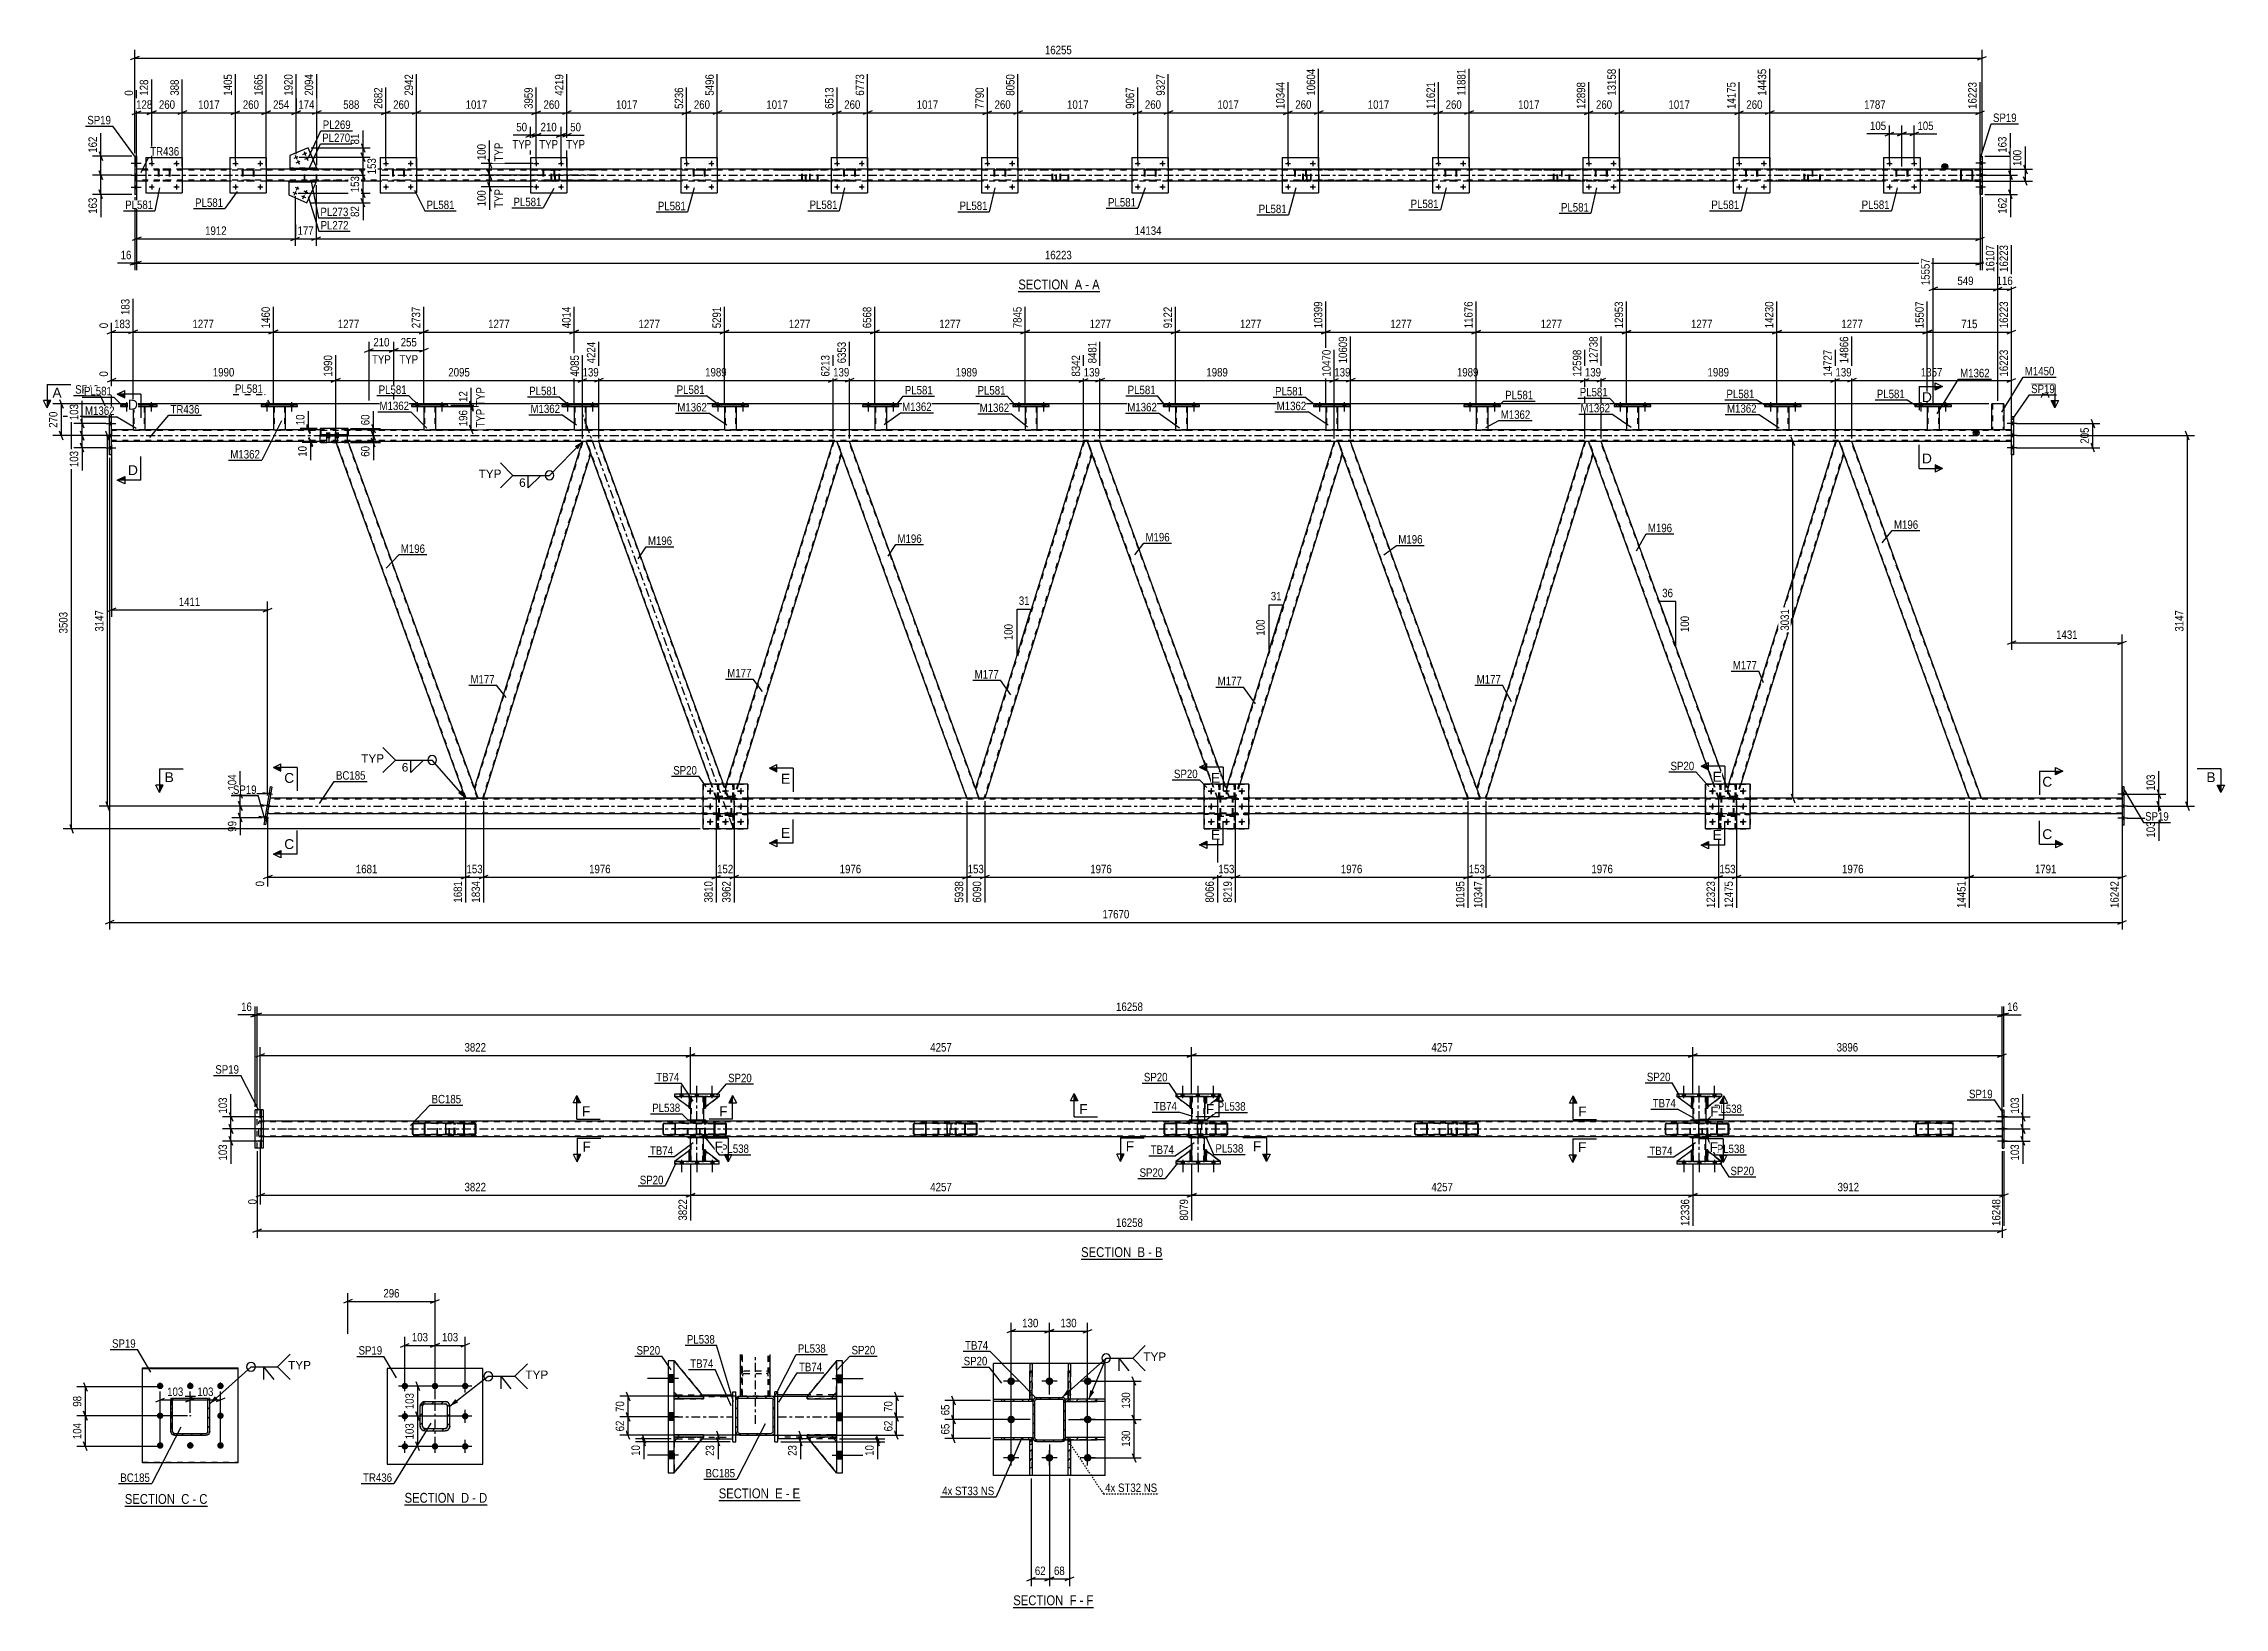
# Model space of a CAD drawing. Header units: millimetres. Extents: x 0 to 1766, y 0 to 560.
# Drawn here: x 1025 to 1766, y 29 to 560 of the extents above; entities that cross this region are included whole.
import ezdxf

# ---------------------------------------------------------------- set-up
doc = ezdxf.new("R2010")
doc.units = ezdxf.units.MM
for name, pattern in [('DXK_LINE_DOT2', [3.9198, 1.9599, -1.9599]), ('DXK_LINE_DOT3', [5.9187, 2.979, -0.9799, 0.9799, -0.9799]), ('DXK_LINE_DOT4', [0.9408, 0.4704, -0.4704])]:
    doc.linetypes.add(name, pattern=pattern)
doc.styles.add('Arial', font='ARIAL.TTF', dxfattribs={"height": 0.2})
doc.styles.add('Arial Narrow', font='ARIALN.TTF', dxfattribs={"height": 0.2})

# ---------------------------------------------------------------- blocks, each defined once
blk = doc.blocks.new('Unknown-814185401-18 - 1250')
at = {"color": 6, "linetype": 'Continuous'}
blk.add_line((1254.63, 65.05), (1282.27, 65.05), dxfattribs=at)
at = {"color": 0, "linetype": 'Continuous'}
blk.add_wipeout([(1272.74, 65.8), (1272.74, 69.3), (1254.63, 69.3), (1254.63, 65.8)], dxfattribs=at)
blk.add_wipeout([(1276.34, 65.8), (1276.34, 69.3), (1273.79, 69.3), (1273.79, 65.8)], dxfattribs=at)
at = {"color": 7, "linetype": 'Continuous', "style": 'Arial Narrow'}
blk.add_text('SECTION ', height=3.34, dxfattribs=at).set_placement((1254.63, 65.8))
at = {"color": 0, "linetype": 'Continuous'}
blk.add_wipeout([(1278.67, 65.8), (1278.67, 69.3), (1277.39, 69.3), (1277.39, 65.8)], dxfattribs=at)
blk.add_wipeout([(1282.27, 65.8), (1282.27, 69.3), (1279.72, 69.3), (1279.72, 65.8)], dxfattribs=at)
at = {"color": 7, "linetype": 'Continuous', "style": 'Arial Narrow'}
for s, p in [('E', (1273.79, 65.8)), ('-', (1277.39, 65.8)), ('E', (1279.72, 65.8))]:
    blk.add_text(s, height=3.34, dxfattribs=at).set_placement(p)
blk = doc.blocks.new('Unknown-814185401-11 - 2523')
at = {"color": 6, "linetype": 'Continuous'}
blk.add_line((1356.41, 475.74), (1384.06, 475.74), dxfattribs=at)
at = {"color": 0, "linetype": 'Continuous'}
blk.add_wipeout([(1374.52, 476.49), (1374.52, 479.99), (1356.41, 479.99), (1356.41, 476.49)], dxfattribs=at)
blk.add_wipeout([(1378.13, 476.49), (1378.13, 479.99), (1375.57, 479.99), (1375.57, 476.49)], dxfattribs=at)
at = {"color": 7, "linetype": 'Continuous', "style": 'Arial Narrow'}
blk.add_text('SECTION ', height=3.34, dxfattribs=at).set_placement((1356.41, 476.49))
at = {"color": 0, "linetype": 'Continuous'}
blk.add_wipeout([(1380.45, 476.49), (1380.45, 479.99), (1379.18, 479.99), (1379.18, 476.49)], dxfattribs=at)
blk.add_wipeout([(1384.06, 476.49), (1384.06, 479.99), (1381.5, 479.99), (1381.5, 476.49)], dxfattribs=at)
at = {"color": 7, "linetype": 'Continuous', "style": 'Arial Narrow'}
for s, p in [('A', (1375.57, 476.49)), ('-', (1379.18, 476.49)), ('A', (1381.5, 476.49))]:
    blk.add_text(s, height=3.34, dxfattribs=at).set_placement(p)
blk = doc.blocks.new('Unknown-814185401-12 - 5081')
at = {"color": 6, "linetype": 'Continuous'}
blk.add_line((1377.76, 147), (1405.41, 147), dxfattribs=at)
at = {"color": 0, "linetype": 'Continuous'}
blk.add_wipeout([(1395.87, 147.75), (1395.87, 151.25), (1377.76, 151.25), (1377.76, 147.75)], dxfattribs=at)
blk.add_wipeout([(1399.47, 147.75), (1399.47, 151.25), (1396.92, 151.25), (1396.92, 147.75)], dxfattribs=at)
at = {"color": 7, "linetype": 'Continuous', "style": 'Arial Narrow'}
blk.add_text('SECTION ', height=3.34, dxfattribs=at).set_placement((1377.76, 147.75))
at = {"color": 0, "linetype": 'Continuous'}
blk.add_wipeout([(1401.8, 147.75), (1401.8, 151.25), (1400.52, 151.25), (1400.52, 147.75)], dxfattribs=at)
blk.add_wipeout([(1405.41, 147.75), (1405.41, 151.25), (1402.85, 151.25), (1402.85, 147.75)], dxfattribs=at)
at = {"color": 7, "linetype": 'Continuous', "style": 'Arial Narrow'}
for s, p in [('B', (1396.92, 147.75)), ('-', (1400.52, 147.75)), ('B', (1402.85, 147.75))]:
    blk.add_text(s, height=3.34, dxfattribs=at).set_placement(p)
blk = doc.blocks.new('Unknown-814185401-13 - 6049')
at = {"color": 6, "linetype": 'Continuous'}
blk.add_line((1052.86, 63.15), (1080.93, 63.15), dxfattribs=at)
at = {"color": 0, "linetype": 'Continuous'}
blk.add_wipeout([(1070.97, 63.9), (1070.97, 67.4), (1052.86, 67.4), (1052.86, 63.9)], dxfattribs=at)
blk.add_wipeout([(1074.78, 63.9), (1074.78, 67.4), (1072.02, 67.4), (1072.02, 63.9)], dxfattribs=at)
at = {"color": 7, "linetype": 'Continuous', "style": 'Arial Narrow'}
blk.add_text('SECTION ', height=3.34, dxfattribs=at).set_placement((1052.86, 63.9))
at = {"color": 0, "linetype": 'Continuous'}
blk.add_wipeout([(1077.11, 63.9), (1077.11, 67.4), (1075.83, 67.4), (1075.83, 63.9)], dxfattribs=at)
blk.add_wipeout([(1080.93, 63.9), (1080.93, 67.4), (1078.16, 67.4), (1078.16, 63.9)], dxfattribs=at)
at = {"color": 7, "linetype": 'Continuous', "style": 'Arial Narrow'}
for s, p in [('C', (1072.02, 63.9)), ('C', (1078.16, 63.9)), ('-', (1075.83, 63.9))]:
    blk.add_text(s, height=3.34, dxfattribs=at).set_placement(p)
blk = doc.blocks.new('Unknown-814185401-16 - 1599')
at = {"color": 6, "linetype": 'Continuous'}
blk.add_line((1147.9, 63.54), (1175.97, 63.54), dxfattribs=at)
at = {"color": 0, "linetype": 'Continuous'}
blk.add_wipeout([(1166.01, 64.29), (1166.01, 67.79), (1147.9, 67.79), (1147.9, 64.29)], dxfattribs=at)
blk.add_wipeout([(1169.83, 64.29), (1169.83, 67.79), (1167.06, 67.79), (1167.06, 64.29)], dxfattribs=at)
at = {"color": 7, "linetype": 'Continuous', "style": 'Arial Narrow'}
blk.add_text('SECTION ', height=3.34, dxfattribs=at).set_placement((1147.9, 64.29))
at = {"color": 0, "linetype": 'Continuous'}
blk.add_wipeout([(1172.15, 64.29), (1172.15, 67.79), (1170.88, 67.79), (1170.88, 64.29)], dxfattribs=at)
blk.add_wipeout([(1175.97, 64.29), (1175.97, 67.79), (1173.2, 67.79), (1173.2, 64.29)], dxfattribs=at)
at = {"color": 7, "linetype": 'Continuous', "style": 'Arial Narrow'}
for s, p in [('D', (1167.06, 64.29)), ('D', (1173.2, 64.29)), ('-', (1170.88, 64.29))]:
    blk.add_text(s, height=3.34, dxfattribs=at).set_placement(p)
blk = doc.blocks.new('Unknown-814185401-17 - 2157')
at = {"color": 6, "linetype": 'Continuous'}
blk.add_line((1354.7, 28.73), (1381.91, 28.73), dxfattribs=at)
at = {"color": 0, "linetype": 'Continuous'}
blk.add_wipeout([(1372.8, 29.48), (1372.8, 32.98), (1354.7, 32.98), (1354.7, 29.48)], dxfattribs=at)
blk.add_wipeout([(1376.2, 29.48), (1376.2, 32.98), (1373.85, 32.98), (1373.85, 29.48)], dxfattribs=at)
at = {"color": 7, "linetype": 'Continuous', "style": 'Arial Narrow'}
blk.add_text('SECTION ', height=3.34, dxfattribs=at).set_placement((1354.7, 29.48))
at = {"color": 0, "linetype": 'Continuous'}
blk.add_wipeout([(1378.52, 29.48), (1378.52, 32.98), (1377.25, 32.98), (1377.25, 29.48)], dxfattribs=at)
blk.add_wipeout([(1381.91, 29.48), (1381.91, 32.98), (1379.57, 32.98), (1379.57, 29.48)], dxfattribs=at)
at = {"color": 7, "linetype": 'Continuous', "style": 'Arial Narrow'}
for s, p in [('F', (1373.85, 29.48)), ('-', (1377.25, 29.48)), ('F', (1379.57, 29.48))]:
    blk.add_text(s, height=3.34, dxfattribs=at).set_placement(p)
blk = doc.blocks.new('Part-814185401-1461 - 1250')
at = {"color": 2, "linetype": 'Continuous'}
for p, q in [((1259.48, 84.98), (1259.48, 101.98)), ((1259.48, 101.98), (1260.48, 101.98)), ((1260.48, 99.24), (1260.48, 101.98)), ((1259.48, 84.98), (1260.48, 84.98)), ((1260.48, 84.98), (1260.48, 88.44))]:
    blk.add_line(p, q, dxfattribs=at)
at = {"color": 7, "linetype": 'DXK_LINE_DOT2'}
blk.add_line((1260.48, 88.44), (1260.48, 99.24), dxfattribs=at)
blk = doc.blocks.new('Part-814185401-1333 - 1250')
at = {"color": 7, "linetype": 'DXK_LINE_DOT2'}
for p, q in [((1239.48, 87.38), (1239.48, 87.38)), ((1239.48, 86.58), (1239.48, 87.38)), ((1239.48, 87.38), (1240.98, 87.38)), ((1240.98, 86.58), (1239.48, 86.58)), ((1239.48, 86.58), (1239.48, 86.58)), ((1240.98, 87.38), (1249.48, 87.38)), ((1240.98, 87.38), (1240.98, 86.58)), ((1249.48, 86.58), (1240.98, 86.58)), ((1249.48, 87.38), (1243.9, 87.38)), ((1249.48, 86.58), (1243.9, 86.58)), ((1249.48, 87.38), (1249.48, 86.58))]:
    blk.add_line(p, q, dxfattribs=at)
blk = doc.blocks.new('Part-814185401-1335 - 1250')
at = {"color": 2, "linetype": 'Continuous'}
for p, q in [((1239.48, 86.58), (1239.48, 87.38)), ((1249.48, 87.38), (1239.48, 87.38)), ((1249.48, 86.58), (1239.48, 86.58)), ((1239.48, 86.58), (1239.48, 86.58)), ((1249.48, 86.58), (1249.48, 87.38))]:
    blk.add_line(p, q, dxfattribs=at)
at = {"color": 7, "linetype": 'DXK_LINE_DOT2'}
for p, q in [((1240.98, 87.38), (1239.48, 87.38)), ((1239.48, 86.58), (1240.98, 86.58)), ((1240.98, 86.58), (1240.98, 87.38)), ((1249.48, 87.38), (1240.98, 87.38)), ((1240.98, 86.58), (1249.48, 86.58))]:
    blk.add_line(p, q, dxfattribs=at)
blk = doc.blocks.new('Part-814185401-1418 - 1250')
at = {"color": 7, "linetype": 'DXK_LINE_DOT2'}
for p, q in [((1284.68, 100.38), (1293.18, 100.38)), ((1284.68, 99.58), (1284.68, 100.38)), ((1284.68, 100.38), (1290.26, 100.38)), ((1293.18, 99.58), (1284.68, 99.58)), ((1284.68, 99.58), (1290.26, 99.58)), ((1293.18, 100.38), (1294.68, 100.38)), ((1293.18, 100.38), (1293.18, 99.58)), ((1294.68, 99.58), (1293.18, 99.58)), ((1294.68, 99.58), (1294.68, 100.38)), ((1294.68, 100.38), (1294.68, 100.38)), ((1294.68, 99.58), (1294.68, 99.58))]:
    blk.add_line(p, q, dxfattribs=at)
blk = doc.blocks.new('Bolt-814185401-1290 - 1250')
at = {"linetype": 'Continuous'}
for points in [[(1239.48, 105.18), (1239.48, 107.78), (1237.48, 107.78), (1237.48, 105.18)], [(1239.48, 105.18), (1239.48, 107.78), (1237.48, 107.78), (1237.48, 105.18)], [(1239.48, 105.18), (1239.48, 107.78), (1237.48, 107.78), (1237.48, 105.18)], [(1239.48, 92.18), (1239.48, 94.78), (1237.48, 94.78), (1237.48, 92.18)], [(1239.48, 92.18), (1239.48, 94.78), (1237.48, 94.78), (1237.48, 92.18)], [(1239.48, 79.18), (1239.48, 81.78), (1237.48, 81.78), (1237.48, 79.18)], [(1239.48, 79.18), (1239.48, 81.78), (1237.48, 81.78), (1237.48, 79.18)], [(1239.48, 79.18), (1239.48, 81.78), (1237.48, 81.78), (1237.48, 79.18)]]:
    blk.add_hatch(color=1, dxfattribs=at).paths.add_polyline_path(points)
at = {"color": 1, "linetype": 'Continuous'}
for p, q in [((1240.98, 106.48), (1230.48, 106.48)), ((1240.98, 106.48), (1230.48, 106.48)), ((1240.98, 106.48), (1230.48, 106.48)), ((1239.48, 107.78), (1237.48, 107.78)), ((1239.48, 107.78), (1237.48, 107.78)), ((1239.48, 107.78), (1237.48, 107.78)), ((1239.48, 105.18), (1237.48, 105.18)), ((1239.48, 105.18), (1237.48, 105.18)), ((1239.48, 105.18), (1237.48, 105.18)), ((1240.98, 93.48), (1230.48, 93.48)), ((1240.98, 93.48), (1230.48, 93.48)), ((1239.48, 94.78), (1237.48, 94.78)), ((1239.48, 94.78), (1237.48, 94.78)), ((1239.48, 92.18), (1237.48, 92.18)), ((1239.48, 92.18), (1237.48, 92.18)), ((1239.48, 81.78), (1237.48, 81.78)), ((1239.48, 81.78), (1237.48, 81.78)), ((1239.48, 81.78), (1237.48, 81.78)), ((1240.98, 80.48), (1230.48, 80.48)), ((1240.98, 80.48), (1230.48, 80.48)), ((1240.98, 80.48), (1230.48, 80.48)), ((1239.48, 79.18), (1237.48, 79.18)), ((1239.48, 79.18), (1237.48, 79.18)), ((1239.48, 79.18), (1237.48, 79.18))]:
    blk.add_line(p, q, dxfattribs=at)
blk = doc.blocks.new('Bolt-814185401-1307 - 1250')
at = {"linetype": 'Continuous'}
for points in [[(1296.68, 105.18), (1296.68, 107.78), (1294.68, 107.78), (1294.68, 105.18)], [(1296.68, 105.18), (1296.68, 107.78), (1294.68, 107.78), (1294.68, 105.18)], [(1296.68, 105.18), (1296.68, 107.78), (1294.68, 107.78), (1294.68, 105.18)], [(1296.68, 92.18), (1296.68, 94.78), (1294.68, 94.78), (1294.68, 92.18)], [(1296.68, 92.18), (1296.68, 94.78), (1294.68, 94.78), (1294.68, 92.18)], [(1296.68, 79.18), (1296.68, 81.78), (1294.68, 81.78), (1294.68, 79.18)], [(1296.68, 79.18), (1296.68, 81.78), (1294.68, 81.78), (1294.68, 79.18)], [(1296.68, 79.18), (1296.68, 81.78), (1294.68, 81.78), (1294.68, 79.18)]]:
    blk.add_hatch(color=1, dxfattribs=at).paths.add_polyline_path(points)
at = {"color": 1, "linetype": 'Continuous'}
for p, q in [((1293.18, 106.48), (1303.68, 106.48)), ((1293.18, 106.48), (1303.68, 106.48)), ((1293.18, 106.48), (1303.68, 106.48)), ((1294.68, 107.78), (1296.68, 107.78)), ((1294.68, 107.78), (1296.68, 107.78)), ((1294.68, 107.78), (1296.68, 107.78)), ((1294.68, 105.18), (1296.68, 105.18)), ((1294.68, 105.18), (1296.68, 105.18)), ((1294.68, 105.18), (1296.68, 105.18)), ((1293.18, 93.48), (1303.68, 93.48)), ((1293.18, 93.48), (1303.68, 93.48)), ((1294.68, 94.78), (1296.68, 94.78)), ((1294.68, 94.78), (1296.68, 94.78)), ((1294.68, 92.18), (1296.68, 92.18)), ((1294.68, 92.18), (1296.68, 92.18)), ((1294.68, 81.78), (1296.68, 81.78)), ((1294.68, 81.78), (1296.68, 81.78)), ((1294.68, 81.78), (1296.68, 81.78)), ((1293.18, 80.48), (1303.68, 80.48)), ((1293.18, 80.48), (1303.68, 80.48)), ((1293.18, 80.48), (1303.68, 80.48)), ((1294.68, 79.18), (1296.68, 79.18)), ((1294.68, 79.18), (1296.68, 79.18)), ((1294.68, 79.18), (1296.68, 79.18))]:
    blk.add_line(p, q, dxfattribs=at)
blk = doc.blocks.new('Part-814185401-1396 - 1250')
at = {"color": 2, "linetype": 'Continuous'}
for p, q in [((1262.08, 100.44), (1262.08, 114.69)), ((1272.08, 100.44), (1272.08, 114.69))]:
    blk.add_line(p, q, dxfattribs=at)
at = {"color": 7, "linetype": 'DXK_LINE_DOT2'}
for p, q in [((1262.68, 100.44), (1262.68, 114.69)), ((1271.48, 100.44), (1271.48, 114.69)), ((1262.08, 107.25), (1262.17, 107.97)), ((1262.17, 107.97), (1262.43, 108.57)), ((1262.43, 108.57), (1262.82, 108.97)), ((1262.72, 107.61), (1262.68, 107.25)), ((1262.85, 107.91), (1262.72, 107.61)), ((1262.82, 108.97), (1263.28, 109.12)), ((1263.05, 108.11), (1262.85, 107.91)), ((1263.28, 108.19), (1263.05, 108.11)), ((1263.28, 109.12), (1270.88, 109.12)), ((1263.28, 108.19), (1270.88, 108.19)), ((1270.88, 109.12), (1271.34, 108.97)), ((1271.11, 108.11), (1270.88, 108.19)), ((1271.3, 107.91), (1271.11, 108.11)), ((1271.43, 107.61), (1271.3, 107.91)), ((1271.34, 108.97), (1271.73, 108.57)), ((1271.48, 107.25), (1271.43, 107.61)), ((1271.73, 108.57), (1271.99, 107.97)), ((1271.99, 107.97), (1272.08, 107.25)), ((1272.08, 100.44), (1262.08, 100.44))]:
    blk.add_line(p, q, dxfattribs=at)
blk = doc.blocks.new('Part-814185401-1332 - 1250')
at = {"color": 7, "linetype": 'DXK_LINE_DOT2'}
for p, q in [((1239.48, 101.87), (1239.48, 112.48)), ((1239.48, 112.48), (1249.48, 100.37)), ((1239.48, 112.48), (1249.48, 100.37)), ((1240.98, 100.37), (1239.48, 101.87)), ((1240.98, 100.37), (1239.48, 101.87)), ((1249.48, 100.37), (1240.98, 100.37)), ((1240.98, 100.37), (1240.98, 100.37)), ((1240.98, 100.37), (1249.48, 100.37)), ((1249.48, 100.37), (1249.48, 100.37))]:
    blk.add_line(p, q, dxfattribs=at)
blk = doc.blocks.new('Part-814185401-1334 - 1250')
at = {"color": 7, "linetype": 'DXK_LINE_DOT2'}
for p, q in [((1239.48, 100.38), (1239.48, 100.38)), ((1239.48, 99.58), (1239.48, 100.38)), ((1239.48, 100.38), (1240.98, 100.38)), ((1240.98, 99.58), (1239.48, 99.58)), ((1239.48, 99.58), (1239.48, 99.58)), ((1240.98, 100.38), (1249.48, 100.38)), ((1240.98, 100.38), (1240.98, 99.58)), ((1249.48, 99.58), (1240.98, 99.58)), ((1249.48, 100.38), (1243.9, 100.38)), ((1249.48, 99.58), (1243.9, 99.58)), ((1249.48, 100.38), (1249.48, 99.58))]:
    blk.add_line(p, q, dxfattribs=at)
blk = doc.blocks.new('Part-814185401-1336 - 1250')
at = {"color": 2, "linetype": 'Continuous'}
for p, q in [((1239.48, 99.58), (1239.48, 100.38)), ((1239.48, 100.38), (1248.23, 100.38)), ((1249.48, 99.58), (1239.48, 99.58)), ((1239.48, 99.58), (1239.48, 99.58)), ((1249.48, 100.38), (1249.47, 100.38)), ((1249.48, 99.58), (1249.48, 100.38))]:
    blk.add_line(p, q, dxfattribs=at)
at = {"color": 7, "linetype": 'DXK_LINE_DOT2'}
for p, q in [((1240.98, 100.38), (1239.48, 100.38)), ((1239.48, 99.58), (1240.98, 99.58)), ((1240.98, 99.58), (1240.98, 100.38)), ((1240.98, 100.38), (1249.47, 100.38)), ((1240.98, 99.58), (1249.48, 99.58))]:
    blk.add_line(p, q, dxfattribs=at)
blk = doc.blocks.new('Part-814185401-1475 - 1250')
at = {"color": 2, "linetype": 'Continuous'}
for p, q in [((1294.68, 112.48), (1284.68, 100.37)), ((1285.92, 100.37), (1284.68, 100.37)), ((1284.68, 100.37), (1284.68, 100.37)), ((1293.19, 100.38), (1294.68, 101.87))]:
    blk.add_line(p, q, dxfattribs=at)
at = {"color": 7, "linetype": 'DXK_LINE_DOT2'}
for p, q in [((1284.68, 100.37), (1294.68, 112.48)), ((1294.68, 101.87), (1294.68, 112.48)), ((1293.18, 100.37), (1284.68, 100.37)), ((1293.18, 100.37), (1285.92, 100.37)), ((1293.18, 100.37), (1294.68, 101.87)), ((1293.18, 100.37), (1293.19, 100.38)), ((1293.18, 100.37), (1293.18, 100.37))]:
    blk.add_line(p, q, dxfattribs=at)
blk = doc.blocks.new('Part-814185401-1352 - 1250')
at = {"color": 2, "linetype": 'Continuous'}
for p, q in [((1294.68, 112.48), (1294.68, 74.48)), ((1296.68, 112.48), (1294.68, 112.48)), ((1296.68, 74.48), (1296.68, 112.48)), ((1294.68, 74.48), (1296.68, 74.48))]:
    blk.add_line(p, q, dxfattribs=at)
blk = doc.blocks.new('Part-814185401-1369 - 1250')
at = {"color": 2, "linetype": 'Continuous'}
for p, q in [((1237.48, 112.48), (1237.48, 74.48)), ((1239.48, 112.48), (1237.48, 112.48)), ((1239.48, 74.48), (1239.48, 112.48)), ((1237.48, 74.48), (1239.48, 74.48))]:
    blk.add_line(p, q, dxfattribs=at)
blk = doc.blocks.new('Part-814185401-1395 - 1250')
at = {"color": 7, "linetype": 'DXK_LINE_DOT2'}
for p, q in [((1262.08, 114.69), (1262.08, 100.44)), ((1262.48, 114.69), (1262.48, 100.44)), ((1271.68, 100.44), (1271.68, 114.69)), ((1272.08, 100.44), (1272.08, 114.69)), ((1262.08, 100.44), (1272.08, 100.44))]:
    blk.add_line(p, q, dxfattribs=at)
at = {"color": 7, "linetype": 'DXK_LINE_DOT3'}
blk.add_line((1267.08, 91.04), (1267.08, 114.69), dxfattribs=at)
blk = doc.blocks.new('Part-814185401-1474 - 1250')
at = {"color": 7, "linetype": 'DXK_LINE_DOT2'}
for p, q in [((1284.68, 86.57), (1293.18, 86.57)), ((1294.68, 74.48), (1284.68, 86.57)), ((1284.68, 86.57), (1284.68, 86.57)), ((1293.18, 86.57), (1284.68, 86.57)), ((1284.68, 86.57), (1294.68, 74.48)), ((1293.18, 86.57), (1294.68, 85.07)), ((1293.18, 86.57), (1293.18, 86.57)), ((1294.68, 85.07), (1293.18, 86.57)), ((1294.68, 85.07), (1294.68, 74.48))]:
    blk.add_line(p, q, dxfattribs=at)
blk = doc.blocks.new('Part-814185401-1414 - 1250')
at = {"linetype": 'Continuous'}
h = blk.add_hatch(dxfattribs=at)
h.set_pattern_fill('', scale=0.7, style=0, pattern_type=0)
h.set_pattern_definition([(45, (1261.6765, 100.4395), (-1.57154, 1.57154), [])])
h.paths.add_polyline_path([(1272.48, 100.44), (1261.68, 100.44), (1261.22, 100.35), (1260.83, 100.09), (1260.57, 99.7), (1260.48, 99.24), (1260.48, 88.44), (1260.57, 87.98), (1260.83, 87.59), (1261.22, 87.33), (1261.68, 87.24), (1272.48, 87.24), (1272.94, 87.33), (1273.33, 87.59), (1273.59, 87.98), (1273.68, 88.44), (1273.68, 99.24), (1273.59, 99.7), (1273.33, 100.09), (1272.94, 100.35)])
h.paths.add_polyline_path([(1273.03, 99.47), (1273.08, 99.24), (1273.08, 88.44), (1273.03, 88.21), (1272.9, 88.02), (1272.71, 87.89), (1272.48, 87.84), (1261.68, 87.84), (1261.45, 87.89), (1261.25, 88.02), (1261.12, 88.21), (1261.08, 88.44), (1261.08, 99.24), (1261.12, 99.47), (1261.25, 99.66), (1261.45, 99.79), (1261.68, 99.84), (1272.48, 99.84), (1272.71, 99.79), (1272.9, 99.66)])
at = {"color": 2, "linetype": 'Continuous'}
for p, q in [((1260.57, 99.7), (1260.48, 99.24)), ((1260.48, 88.44), (1260.48, 99.24)), ((1261.08, 99.24), (1261.12, 99.47)), ((1261.08, 88.44), (1261.08, 99.24)), ((1261.12, 99.47), (1261.25, 99.66)), ((1261.68, 100.44), (1261.22, 100.35)), ((1261.25, 99.66), (1261.45, 99.79)), ((1261.45, 99.79), (1261.68, 99.84)), ((1261.68, 100.44), (1272.48, 100.44)), ((1261.68, 99.84), (1272.48, 99.84)), ((1272.94, 100.35), (1272.48, 100.44)), ((1272.48, 99.84), (1272.71, 99.79)), ((1272.71, 99.79), (1272.9, 99.66)), ((1272.9, 99.66), (1273.03, 99.47)), ((1273.03, 99.47), (1273.08, 99.24)), ((1273.08, 88.44), (1273.08, 99.24)), ((1273.68, 99.24), (1273.59, 99.7)), ((1273.68, 88.44), (1273.68, 99.24)), ((1260.48, 88.44), (1260.57, 87.98)), ((1261.12, 88.21), (1261.08, 88.44)), ((1261.25, 88.02), (1261.12, 88.21)), ((1261.22, 87.33), (1261.68, 87.24)), ((1261.45, 87.89), (1261.25, 88.02)), ((1261.68, 87.84), (1261.45, 87.89)), ((1261.68, 87.84), (1272.48, 87.84)), ((1261.68, 87.24), (1272.48, 87.24)), ((1272.71, 87.89), (1272.48, 87.84)), ((1272.48, 87.24), (1272.94, 87.33)), ((1272.9, 88.02), (1272.71, 87.89)), ((1273.03, 88.21), (1272.9, 88.02)), ((1273.08, 88.44), (1273.03, 88.21)), ((1273.59, 87.98), (1273.68, 88.44))]:
    blk.add_line(p, q, dxfattribs=at)
at = {"color": 7, "linetype": 'DXK_LINE_DOT3'}
blk.add_line((1267.08, 93.84), (1267.08, 93.84), dxfattribs=at)
at = {"color": 2, "linetype": 'Continuous'}
for centre, start, end in [((1261.68, 99.24), 112.5, 157.5), ((1272.48, 99.24), 22.5, 67.5), ((1261.68, 88.44), 202.5, 247.5), ((1272.48, 88.44), 292.5, 337.5)]:
    blk.add_arc(centre, 1.2, start, end, dxfattribs=at)
blk = doc.blocks.new('Part-814185401-1419 - 1250')
at = {"color": 2, "linetype": 'Continuous'}
for p, q in [((1284.68, 87.38), (1294.68, 87.38)), ((1284.68, 87.38), (1284.68, 86.58)), ((1294.68, 86.58), (1284.68, 86.58)), ((1294.68, 87.38), (1294.68, 87.38)), ((1294.68, 86.58), (1294.68, 87.38))]:
    blk.add_line(p, q, dxfattribs=at)
at = {"color": 7, "linetype": 'DXK_LINE_DOT2'}
for p, q in [((1293.18, 87.38), (1284.68, 87.38)), ((1284.68, 86.58), (1293.18, 86.58)), ((1294.68, 87.38), (1293.18, 87.38)), ((1293.18, 87.38), (1293.18, 86.58)), ((1293.18, 86.58), (1294.68, 86.58)), ((1294.68, 87.38), (1294.68, 87.38))]:
    blk.add_line(p, q, dxfattribs=at)
blk = doc.blocks.new('Part-814185401-1420 - 1250')
at = {"color": 2, "linetype": 'Continuous'}
for p, q in [((1284.68, 100.38), (1284.68, 100.38)), ((1284.68, 100.38), (1284.68, 99.58)), ((1284.68, 99.58), (1294.68, 99.58)), ((1294.68, 100.38), (1285.92, 100.38)), ((1294.68, 100.38), (1294.68, 100.38)), ((1294.68, 100.38), (1294.68, 99.58))]:
    blk.add_line(p, q, dxfattribs=at)
at = {"color": 7, "linetype": 'DXK_LINE_DOT2'}
for p, q in [((1285.92, 100.38), (1284.68, 100.38)), ((1293.18, 100.38), (1284.68, 100.38)), ((1284.68, 99.58), (1293.18, 99.58)), ((1293.18, 100.38), (1294.68, 100.38)), ((1293.18, 100.38), (1293.18, 99.58)), ((1293.18, 99.58), (1294.68, 99.58)), ((1294.68, 100.38), (1294.68, 100.38))]:
    blk.add_line(p, q, dxfattribs=at)
blk = doc.blocks.new('Part-814185401-1421 - 1250')
at = {"color": 2, "linetype": 'Continuous'}
for p, q in [((1240.98, 86.57), (1239.48, 85.07)), ((1239.48, 74.48), (1249.48, 86.57)), ((1249.48, 86.57), (1240.98, 86.57)), ((1240.98, 86.57), (1240.98, 86.57)), ((1249.48, 86.57), (1249.48, 86.57))]:
    blk.add_line(p, q, dxfattribs=at)
at = {"color": 7, "linetype": 'DXK_LINE_DOT2'}
for p, q in [((1239.48, 85.07), (1240.98, 86.57)), ((1239.48, 74.48), (1249.48, 86.57)), ((1239.48, 85.07), (1239.48, 74.48)), ((1240.98, 86.57), (1249.48, 86.57))]:
    blk.add_line(p, q, dxfattribs=at)
blk = doc.blocks.new('Part-814185401-1422 - 1250')
at = {"color": 7, "linetype": 'DXK_LINE_DOT2'}
for p, q in [((1240.98, 86.57), (1239.48, 85.07)), ((1239.48, 74.48), (1249.48, 86.57)), ((1239.48, 85.07), (1240.98, 86.57)), ((1249.48, 86.57), (1239.48, 74.48)), ((1239.48, 85.07), (1239.48, 74.48)), ((1249.48, 86.57), (1240.98, 86.57)), ((1240.98, 86.57), (1240.98, 86.57)), ((1240.98, 86.57), (1249.48, 86.57)), ((1249.48, 86.57), (1249.48, 86.57))]:
    blk.add_line(p, q, dxfattribs=at)
blk = doc.blocks.new('Part-814185401-1423 - 1250')
at = {"color": 2, "linetype": 'Continuous'}
for p, q in [((1249.48, 100.37), (1239.48, 112.48)), ((1240.97, 100.38), (1239.48, 101.87)), ((1248.23, 100.37), (1249.48, 100.37)), ((1249.48, 100.37), (1249.48, 100.37))]:
    blk.add_line(p, q, dxfattribs=at)
at = {"color": 7, "linetype": 'DXK_LINE_DOT2'}
for p, q in [((1239.48, 101.87), (1239.48, 112.48)), ((1239.48, 112.48), (1249.48, 100.37)), ((1240.98, 100.37), (1239.48, 101.87)), ((1240.98, 100.37), (1240.97, 100.38)), ((1249.48, 100.37), (1240.98, 100.37)), ((1240.98, 100.37), (1240.98, 100.37)), ((1240.98, 100.37), (1248.23, 100.37))]:
    blk.add_line(p, q, dxfattribs=at)
blk = doc.blocks.new('Part-814185401-1441 - 1250')
at = {"color": 2, "linetype": 'Continuous'}
for p, q in [((1285.18, 100.98), (1274.68, 100.98)), ((1294.68, 100.98), (1293.79, 100.98)), ((1285.16, 85.98), (1274.68, 85.98)), ((1294.68, 85.98), (1293.77, 85.98))]:
    blk.add_line(p, q, dxfattribs=at)
at = {"color": 7, "linetype": 'DXK_LINE_DOT2'}
for p, q in [((1274.68, 85.98), (1274.68, 100.98)), ((1294.68, 100.38), (1274.68, 100.38)), ((1293.79, 100.98), (1285.18, 100.98)), ((1294.68, 100.98), (1294.68, 85.98)), ((1294.68, 86.58), (1274.68, 86.58)), ((1293.77, 85.98), (1285.16, 85.98))]:
    blk.add_line(p, q, dxfattribs=at)
at = {"color": 7, "linetype": 'DXK_LINE_DOT3'}
blk.add_line((1274.68, 93.48), (1294.68, 93.48), dxfattribs=at)
blk = doc.blocks.new('Part-814185401-1456 - 1250')
at = {"color": 2, "linetype": 'Continuous'}
for p, q in [((1274.68, 101.98), (1273.68, 101.98)), ((1273.68, 99.24), (1273.68, 101.98)), ((1274.68, 84.98), (1274.68, 101.98)), ((1273.68, 84.98), (1273.68, 88.44)), ((1273.68, 84.98), (1274.68, 84.98))]:
    blk.add_line(p, q, dxfattribs=at)
at = {"color": 7, "linetype": 'DXK_LINE_DOT2'}
blk.add_line((1273.68, 88.44), (1273.68, 99.24), dxfattribs=at)
blk = doc.blocks.new('Part-814185401-1472 - 1250')
at = {"color": 2, "linetype": 'Continuous'}
for p, q in [((1239.48, 100.98), (1240.37, 100.98)), ((1248.97, 100.98), (1259.48, 100.98)), ((1239.48, 85.98), (1240.39, 85.98)), ((1248.99, 85.98), (1259.48, 85.98))]:
    blk.add_line(p, q, dxfattribs=at)
at = {"color": 7, "linetype": 'DXK_LINE_DOT2'}
for p, q in [((1239.48, 85.98), (1239.48, 100.98)), ((1239.48, 100.38), (1259.48, 100.38)), ((1240.37, 100.98), (1248.97, 100.98)), ((1259.48, 85.98), (1259.48, 100.98)), ((1239.48, 86.58), (1259.48, 86.58)), ((1240.39, 85.98), (1248.99, 85.98))]:
    blk.add_line(p, q, dxfattribs=at)
at = {"color": 7, "linetype": 'DXK_LINE_DOT3'}
blk.add_line((1239.48, 93.48), (1259.48, 93.48), dxfattribs=at)
blk = doc.blocks.new('Part-814185401-1473 - 1250')
at = {"color": 2, "linetype": 'Continuous'}
for p, q in [((1284.68, 86.57), (1284.68, 86.57)), ((1293.18, 86.57), (1284.68, 86.57)), ((1294.68, 74.48), (1284.68, 86.57)), ((1293.18, 86.57), (1293.18, 86.57)), ((1293.18, 86.57), (1294.68, 85.07))]:
    blk.add_line(p, q, dxfattribs=at)
at = {"color": 7, "linetype": 'DXK_LINE_DOT2'}
for p, q in [((1284.68, 86.57), (1293.18, 86.57)), ((1294.68, 74.48), (1284.68, 86.57)), ((1293.18, 86.57), (1294.68, 85.07)), ((1294.68, 85.07), (1294.68, 74.48))]:
    blk.add_line(p, q, dxfattribs=at)
blk = doc.blocks.new('Part-814185401-1476 - 1250')
at = {"color": 7, "linetype": 'DXK_LINE_DOT2'}
for p, q in [((1294.68, 112.48), (1284.68, 100.37)), ((1284.68, 100.37), (1294.68, 112.48)), ((1294.68, 101.87), (1294.68, 112.48)), ((1284.68, 100.37), (1293.18, 100.37)), ((1284.68, 100.37), (1284.68, 100.37)), ((1293.18, 100.37), (1284.68, 100.37)), ((1293.18, 100.37), (1294.68, 101.87)), ((1293.18, 100.37), (1294.68, 101.87)), ((1293.18, 100.37), (1293.18, 100.37))]:
    blk.add_line(p, q, dxfattribs=at)
blk = doc.blocks.new('Part-814185401-1477 - 1250')
at = {"color": 7, "linetype": 'DXK_LINE_DOT2'}
for p, q in [((1284.68, 87.38), (1293.18, 87.38)), ((1284.68, 86.58), (1284.68, 87.38)), ((1284.68, 87.38), (1290.26, 87.38)), ((1293.18, 86.58), (1284.68, 86.58)), ((1284.68, 86.58), (1290.26, 86.58)), ((1293.18, 87.38), (1294.68, 87.38)), ((1293.18, 87.38), (1293.18, 86.58)), ((1294.68, 86.58), (1293.18, 86.58)), ((1294.68, 86.58), (1294.68, 87.38)), ((1294.68, 87.38), (1294.68, 87.38)), ((1294.68, 86.58), (1294.68, 86.58))]:
    blk.add_line(p, q, dxfattribs=at)
blk = doc.blocks.new('Part-814185401-2621 - 2523')
at = {"color": 7, "linetype": 'DXK_LINE_DOT2'}
for p, q in [((1654.58, 516.8), (1654.62, 516.99)), ((1654.62, 516.99), (1654.58, 516.8)), ((1654.58, 516.8), (1654.58, 513.76)), ((1654.62, 513.58), (1654.58, 513.76)), ((1654.58, 513.76), (1654.62, 513.58)), ((1654.82, 516.8), (1654.84, 516.9)), ((1654.82, 516.8), (1654.82, 513.76)), ((1654.84, 513.67), (1654.82, 513.76)), ((1654.84, 516.9), (1654.89, 516.97)), ((1654.89, 513.59), (1654.84, 513.67)), ((1654.88, 517.25), (1655.06, 517.28)), ((1655.06, 517.28), (1654.88, 517.25)), ((1655.06, 513.28), (1654.88, 513.32)), ((1654.88, 513.32), (1655.06, 513.28)), ((1654.89, 516.97), (1654.97, 517.03)), ((1654.97, 513.54), (1654.89, 513.59)), ((1654.97, 517.03), (1655.06, 517.04)), ((1655.06, 513.52), (1654.97, 513.54)), ((1658.1, 517.28), (1655.06, 517.28)), ((1658.1, 517.04), (1655.06, 517.04)), ((1658.1, 513.52), (1655.06, 513.52)), ((1658.1, 513.28), (1655.06, 513.28)), ((1658.1, 517.28), (1658.28, 517.25)), ((1658.28, 517.25), (1658.1, 517.28)), ((1658.1, 517.04), (1658.19, 517.03)), ((1658.19, 513.54), (1658.1, 513.52)), ((1658.28, 513.32), (1658.1, 513.28)), ((1658.1, 513.28), (1658.28, 513.32)), ((1658.19, 517.03), (1658.27, 516.97)), ((1658.27, 513.59), (1658.19, 513.54)), ((1658.27, 516.97), (1658.32, 516.9)), ((1658.32, 513.67), (1658.27, 513.59)), ((1658.32, 516.9), (1658.34, 516.8)), ((1658.34, 513.76), (1658.32, 513.67)), ((1658.34, 516.8), (1658.34, 513.76)), ((1658.54, 516.99), (1658.58, 516.8)), ((1658.58, 516.8), (1658.54, 516.99)), ((1658.58, 513.76), (1658.54, 513.58)), ((1658.54, 513.58), (1658.58, 513.76)), ((1658.58, 516.8), (1658.58, 513.76))]:
    blk.add_line(p, q, dxfattribs=at)
for centre, start, end in [((1655.06, 516.8), 112.5, 157.5), ((1655.06, 516.8), 112.5, 157.5), ((1655.06, 513.76), 202.5, 247.5), ((1655.06, 513.76), 202.5, 247.5), ((1658.1, 516.8), 22.5, 67.5), ((1658.1, 516.8), 22.5, 67.5), ((1658.1, 513.76), 292.5, 337.5), ((1658.1, 513.76), 292.5, 337.5)]:
    blk.add_arc(centre, 0.48, start, end, dxfattribs=at)
blk = doc.blocks.new('Bolt-814185401-2540 - 2523')
at = {"linetype": 'Continuous'}
for points in [[(1448.5, 519.29, -1), (1447.62, 519.29, -1)], [(1456.9, 519.29, -1), (1456.02, 519.29, -1)]]:
    blk.add_hatch(color=1, dxfattribs=at).paths.add_polyline_path(points)
at = {"color": 1, "linetype": 'Continuous'}
for p, q in [((1447.18, 519.29), (1448.94, 519.29)), ((1448.06, 520.17), (1448.06, 518.41)), ((1455.58, 519.29), (1457.34, 519.29)), ((1456.46, 520.17), (1456.46, 518.41))]:
    blk.add_line(p, q, dxfattribs=at)
blk = doc.blocks.new('Bolt-814185401-2693 - 2523')
at = {"linetype": 'Continuous'}
for points in [[(1346.34, 519.29, -1), (1345.46, 519.29, -1)], [(1354.74, 519.29, -1), (1353.86, 519.29, -1)]]:
    blk.add_hatch(color=1, dxfattribs=at).paths.add_polyline_path(points)
at = {"color": 1, "linetype": 'Continuous'}
for p, q in [((1345.02, 519.29), (1346.78, 519.29)), ((1345.9, 520.17), (1345.9, 518.41)), ((1353.42, 519.29), (1355.18, 519.29)), ((1354.3, 520.17), (1354.3, 518.41))]:
    blk.add_line(p, q, dxfattribs=at)
blk = doc.blocks.new('Part-814185401-2629 - 2523')
at = {"color": 7, "linetype": 'DXK_LINE_DOT2'}
for p, q in [((1603.5, 516.8), (1603.54, 516.99)), ((1603.54, 516.99), (1603.5, 516.8)), ((1603.5, 516.8), (1603.5, 513.76)), ((1603.54, 513.58), (1603.5, 513.76)), ((1603.5, 513.76), (1603.54, 513.58)), ((1603.74, 516.8), (1603.76, 516.9)), ((1603.74, 516.8), (1603.74, 513.76)), ((1603.76, 513.67), (1603.74, 513.76)), ((1603.76, 516.9), (1603.81, 516.97)), ((1603.81, 513.59), (1603.76, 513.67)), ((1603.8, 517.25), (1603.98, 517.28)), ((1603.98, 517.28), (1603.8, 517.25)), ((1603.98, 513.28), (1603.8, 513.32)), ((1603.8, 513.32), (1603.98, 513.28)), ((1603.81, 516.97), (1603.89, 517.03)), ((1603.89, 513.54), (1603.81, 513.59)), ((1603.89, 517.03), (1603.98, 517.04)), ((1603.98, 513.52), (1603.89, 513.54)), ((1607.02, 517.28), (1603.98, 517.28)), ((1607.02, 517.04), (1603.98, 517.04)), ((1607.02, 513.52), (1603.98, 513.52)), ((1607.02, 513.28), (1603.98, 513.28)), ((1607.02, 517.28), (1607.2, 517.25)), ((1607.2, 517.25), (1607.02, 517.28)), ((1607.02, 517.04), (1607.11, 517.03)), ((1607.11, 513.54), (1607.02, 513.52)), ((1607.2, 513.32), (1607.02, 513.28)), ((1607.02, 513.28), (1607.2, 513.32)), ((1607.11, 517.03), (1607.19, 516.97)), ((1607.19, 513.59), (1607.11, 513.54)), ((1607.19, 516.97), (1607.24, 516.9)), ((1607.24, 513.67), (1607.19, 513.59)), ((1607.24, 516.9), (1607.26, 516.8)), ((1607.26, 513.76), (1607.24, 513.67)), ((1607.26, 516.8), (1607.26, 513.76)), ((1607.46, 516.99), (1607.5, 516.8)), ((1607.5, 516.8), (1607.46, 516.99)), ((1607.5, 513.76), (1607.46, 513.58)), ((1607.46, 513.58), (1607.5, 513.76)), ((1607.5, 516.8), (1607.5, 513.76))]:
    blk.add_line(p, q, dxfattribs=at)
at = {"color": 7, "linetype": 'DXK_LINE_DOT3'}
blk.add_line((1605.5, 515.28), (1605.5, 515.28), dxfattribs=at)
at = {"color": 7, "linetype": 'DXK_LINE_DOT2'}
for centre, start, end in [((1603.98, 516.8), 112.5, 157.5), ((1603.98, 516.8), 112.5, 157.5), ((1603.98, 513.76), 202.5, 247.5), ((1603.98, 513.76), 202.5, 247.5), ((1607.02, 516.8), 22.5, 67.5), ((1607.02, 516.8), 22.5, 67.5), ((1607.02, 513.76), 292.5, 337.5), ((1607.02, 513.76), 292.5, 337.5)]:
    blk.add_arc(centre, 0.48, start, end, dxfattribs=at)
blk = doc.blocks.new('Bolt-814185401-2565 - 2523')
at = {"linetype": 'Continuous'}
for points in [[(1601.74, 511.29, -1), (1600.86, 511.29, -1)], [(1610.14, 511.29, -1), (1609.26, 511.29, -1)]]:
    blk.add_hatch(color=1, dxfattribs=at).paths.add_polyline_path(points)
at = {"color": 1, "linetype": 'Continuous'}
for p, q in [((1600.42, 511.29), (1602.18, 511.29)), ((1601.3, 512.17), (1601.3, 510.41)), ((1608.82, 511.29), (1610.58, 511.29)), ((1609.7, 512.17), (1609.7, 510.41))]:
    blk.add_line(p, q, dxfattribs=at)
blk = doc.blocks.new('Part-814185401-2716 - 2523')
at = {"color": 7, "linetype": 'DXK_LINE_DOT2'}
for p, q in [((1539.56, 517.09), (1539.54, 516.96)), ((1539.54, 513.6), (1539.54, 516.96)), ((1539.54, 513.6), (1539.56, 513.48)), ((1539.71, 516.96), (1539.72, 517.03)), ((1539.71, 513.6), (1539.71, 516.96)), ((1539.72, 513.54), (1539.71, 513.6)), ((1539.72, 517.03), (1539.76, 517.08)), ((1539.76, 513.49), (1539.72, 513.54)), ((1539.88, 517.28), (1539.75, 517.26)), ((1539.75, 513.31), (1539.88, 513.28)), ((1539.76, 517.08), (1539.81, 517.11)), ((1539.81, 513.46), (1539.76, 513.49)), ((1539.81, 517.11), (1539.88, 517.12)), ((1539.88, 513.44), (1539.81, 513.46)), ((1555.21, 517.28), (1539.88, 517.28)), ((1555.21, 517.12), (1539.88, 517.12)), ((1555.21, 513.44), (1539.88, 513.44)), ((1555.21, 513.28), (1539.88, 513.28)), ((1543.58, 517.26), (1543.45, 517.28)), ((1543.45, 517.12), (1543.52, 517.11)), ((1543.45, 513.44), (1543.52, 513.46)), ((1543.45, 513.28), (1543.58, 513.31)), ((1543.52, 517.11), (1543.54, 517.1)), ((1543.52, 513.46), (1543.54, 513.47)), ((1543.54, 517.1), (1543.57, 517.08)), ((1543.54, 513.47), (1543.57, 513.49)), ((1543.57, 517.08), (1543.61, 517.03)), ((1543.61, 513.54), (1543.57, 513.49)), ((1543.61, 517.03), (1543.62, 516.96)), ((1543.62, 513.6), (1543.61, 513.54)), ((1543.62, 513.6), (1543.62, 516.96)), ((1543.79, 516.96), (1543.77, 517.09)), ((1543.77, 513.48), (1543.79, 513.6)), ((1543.79, 513.6), (1543.79, 516.96))]:
    blk.add_line(p, q, dxfattribs=at)
for centre, start, end in [((1539.87, 516.95), 110.75832, 155.68004), ((1539.87, 513.62), 204.31996, 249.24168), ((1543.47, 516.95), 24.31996, 69.24168)]:
    blk.add_arc(centre, 0.331, start, end, dxfattribs=at)
blk = doc.blocks.new('Bolt-814185401-2541 - 2523')
at = {"linetype": 'Continuous'}
for points in [[(1193.09, 511.29, -1), (1192.21, 511.29, -1)], [(1201.49, 511.29, -1), (1200.61, 511.29, -1)]]:
    blk.add_hatch(color=1, dxfattribs=at).paths.add_polyline_path(points)
at = {"color": 1, "linetype": 'Continuous'}
for p, q in [((1191.77, 511.29), (1193.53, 511.29)), ((1192.65, 512.17), (1192.65, 510.41)), ((1200.17, 511.29), (1201.93, 511.29)), ((1201.05, 512.17), (1201.05, 510.41))]:
    blk.add_line(p, q, dxfattribs=at)
blk = doc.blocks.new('Bolt-814185401-2700 - 2523')
at = {"linetype": 'Continuous'}
for points in [[(1111.4, 521.53, -1), (1110.73, 521.25, -1)], [(1112.09, 519.87, -1), (1111.43, 519.59, -1)], [(1114.35, 522.77, -1), (1113.69, 522.49, -1)], [(1115.05, 521.11, -1), (1114.38, 520.83, -1)]]:
    blk.add_hatch(color=1, dxfattribs=at).paths.add_polyline_path(points)
at = {"color": 1, "linetype": 'Continuous'}
for p, q in [((1110.4, 521.11), (1111.73, 521.67)), ((1110.79, 522.06), (1111.34, 520.73)), ((1111.1, 519.45), (1112.43, 520.01)), ((1111.48, 520.4), (1112.04, 519.07)), ((1113.35, 522.35), (1114.68, 522.91)), ((1113.74, 523.29), (1114.3, 521.96)), ((1114.05, 520.69), (1115.38, 521.25)), ((1114.44, 521.63), (1114.99, 520.3))]:
    blk.add_line(p, q, dxfattribs=at)
blk = doc.blocks.new('Bolt-814185401-2525 - 2523')
at = {"linetype": 'Continuous'}
for points in [[(1062.43, 511.29, -1), (1061.55, 511.29, -1)], [(1070.83, 511.29, -1), (1069.95, 511.29, -1)]]:
    blk.add_hatch(color=1, dxfattribs=at).paths.add_polyline_path(points)
at = {"color": 1, "linetype": 'Continuous'}
for p, q in [((1061.11, 511.29), (1062.87, 511.29)), ((1061.99, 512.17), (1061.99, 510.41)), ((1069.51, 511.29), (1071.27, 511.29)), ((1070.39, 512.17), (1070.39, 510.41))]:
    blk.add_line(p, q, dxfattribs=at)
blk = doc.blocks.new('Bolt-814185401-2526 - 2523')
at = {"linetype": 'Continuous'}
for points in [[(1062.43, 519.29, -1), (1061.55, 519.29, -1)], [(1070.83, 519.29, -1), (1069.95, 519.29, -1)]]:
    blk.add_hatch(color=1, dxfattribs=at).paths.add_polyline_path(points)
at = {"color": 1, "linetype": 'Continuous'}
for p, q in [((1061.11, 519.29), (1062.87, 519.29)), ((1061.99, 520.17), (1061.99, 518.41)), ((1069.51, 519.29), (1071.27, 519.29)), ((1070.39, 520.17), (1070.39, 518.41))]:
    blk.add_line(p, q, dxfattribs=at)
blk = doc.blocks.new('Part-814185401-2643 - 2523')
at = {"color": 7, "linetype": 'DXK_LINE_DOT2'}
for p, q in [((1552.42, 516.8), (1552.46, 516.99)), ((1552.46, 516.99), (1552.42, 516.8)), ((1552.42, 516.8), (1552.42, 513.76)), ((1552.46, 513.58), (1552.42, 513.76)), ((1552.42, 513.76), (1552.46, 513.58)), ((1552.66, 516.8), (1552.68, 516.9)), ((1552.66, 516.8), (1552.66, 513.76)), ((1552.68, 513.67), (1552.66, 513.76)), ((1552.68, 516.9), (1552.73, 516.97)), ((1552.73, 513.59), (1552.68, 513.67)), ((1552.71, 517.25), (1552.9, 517.28)), ((1552.9, 517.28), (1552.71, 517.25)), ((1552.9, 513.28), (1552.71, 513.32)), ((1552.71, 513.32), (1552.9, 513.28)), ((1552.73, 516.97), (1552.81, 517.03)), ((1552.81, 513.54), (1552.73, 513.59)), ((1552.81, 517.03), (1552.9, 517.04)), ((1552.9, 513.52), (1552.81, 513.54)), ((1555.94, 517.28), (1552.9, 517.28)), ((1555.94, 517.04), (1552.9, 517.04)), ((1555.94, 513.52), (1552.9, 513.52)), ((1555.94, 513.28), (1552.9, 513.28)), ((1555.94, 517.28), (1556.12, 517.25)), ((1556.12, 517.25), (1555.94, 517.28)), ((1555.94, 517.04), (1556.03, 517.03)), ((1556.03, 513.54), (1555.94, 513.52)), ((1556.12, 513.32), (1555.94, 513.28)), ((1555.94, 513.28), (1556.12, 513.32)), ((1556.03, 517.03), (1556.11, 516.97)), ((1556.11, 513.59), (1556.03, 513.54)), ((1556.11, 516.97), (1556.16, 516.9)), ((1556.16, 513.67), (1556.11, 513.59)), ((1556.16, 516.9), (1556.18, 516.8)), ((1556.18, 513.76), (1556.16, 513.67)), ((1556.18, 516.8), (1556.18, 513.76)), ((1556.38, 516.99), (1556.42, 516.8)), ((1556.42, 516.8), (1556.38, 516.99)), ((1556.42, 513.76), (1556.38, 513.58)), ((1556.38, 513.58), (1556.42, 513.76)), ((1556.42, 516.8), (1556.42, 513.76))]:
    blk.add_line(p, q, dxfattribs=at)
at = {"color": 7, "linetype": 'DXK_LINE_DOT3'}
blk.add_line((1554.42, 515.28), (1554.42, 515.28), dxfattribs=at)
at = {"color": 7, "linetype": 'DXK_LINE_DOT2'}
for centre, start, end in [((1552.9, 516.8), 112.5, 157.5), ((1552.9, 516.8), 112.5, 157.5), ((1552.9, 513.76), 202.5, 247.5), ((1552.9, 513.76), 202.5, 247.5), ((1555.94, 516.8), 22.5, 67.5), ((1555.94, 516.8), 22.5, 67.5), ((1555.94, 513.76), 292.5, 337.5), ((1555.94, 513.76), 292.5, 337.5)]:
    blk.add_arc(centre, 0.48, start, end, dxfattribs=at)
blk = doc.blocks.new('Bolt-814185401-2714 - 2523')
at = {"linetype": 'Continuous'}
for points in [[(1550.66, 511.29, -1), (1549.78, 511.29, -1)], [(1559.06, 511.29, -1), (1558.18, 511.29, -1)]]:
    blk.add_hatch(color=1, dxfattribs=at).paths.add_polyline_path(points)
at = {"color": 1, "linetype": 'Continuous'}
for p, q in [((1549.34, 511.29), (1551.1, 511.29)), ((1550.22, 512.17), (1550.22, 510.41)), ((1557.74, 511.29), (1559.5, 511.29)), ((1558.62, 512.17), (1558.62, 510.41))]:
    blk.add_line(p, q, dxfattribs=at)
blk = doc.blocks.new('Bolt-814185401-2527 - 2523')
at = {"linetype": 'Continuous'}
for points in [[(1295.26, 511.29, -1), (1294.38, 511.29, -1)], [(1303.66, 511.29, -1), (1302.78, 511.29, -1)]]:
    blk.add_hatch(color=1, dxfattribs=at).paths.add_polyline_path(points)
at = {"color": 1, "linetype": 'Continuous'}
for p, q in [((1293.94, 511.29), (1295.7, 511.29)), ((1294.82, 512.17), (1294.82, 510.41)), ((1302.34, 511.29), (1304.1, 511.29)), ((1303.22, 512.17), (1303.22, 510.41))]:
    blk.add_line(p, q, dxfattribs=at)
blk = doc.blocks.new('Bolt-814185401-2712 - 2523')
at = {"linetype": 'Continuous'}
for points in [[(1499.58, 511.29, -1), (1498.7, 511.29, -1)], [(1507.98, 511.29, -1), (1507.1, 511.29, -1)]]:
    blk.add_hatch(color=1, dxfattribs=at).paths.add_polyline_path(points)
at = {"color": 1, "linetype": 'Continuous'}
for p, q in [((1498.26, 511.29), (1500.02, 511.29)), ((1499.14, 512.17), (1499.14, 510.41)), ((1506.66, 511.29), (1508.42, 511.29)), ((1507.54, 512.17), (1507.54, 510.41))]:
    blk.add_line(p, q, dxfattribs=at)
blk = doc.blocks.new('Part-814185401-2648 - 2523')
at = {"color": 2, "linetype": 'Continuous'}
for p, q in [((1548.22, 521.28), (1548.22, 509.28)), ((1548.22, 521.28), (1560.62, 521.28)), ((1560.62, 521.28), (1560.62, 509.28)), ((1548.22, 509.28), (1560.62, 509.28))]:
    blk.add_line(p, q, dxfattribs=at)
blk = doc.blocks.new('Bolt-814185401-2584 - 2523')
at = {"linetype": 'Continuous'}
for points in [[(1652.82, 511.29, -1), (1651.94, 511.29, -1)], [(1661.22, 511.29, -1), (1660.34, 511.29, -1)]]:
    blk.add_hatch(color=1, dxfattribs=at).paths.add_polyline_path(points)
at = {"color": 1, "linetype": 'Continuous'}
for p, q in [((1651.5, 511.29), (1653.26, 511.29)), ((1652.38, 512.17), (1652.38, 510.41)), ((1659.9, 511.29), (1661.66, 511.29)), ((1660.78, 512.17), (1660.78, 510.41))]:
    blk.add_line(p, q, dxfattribs=at)
blk = doc.blocks.new('Bolt-814185401-2538 - 2523')
at = {"linetype": 'Continuous'}
for points in [[(1295.26, 519.29, -1), (1294.38, 519.29, -1)], [(1303.66, 519.29, -1), (1302.78, 519.29, -1)]]:
    blk.add_hatch(color=1, dxfattribs=at).paths.add_polyline_path(points)
at = {"color": 1, "linetype": 'Continuous'}
for p, q in [((1293.94, 519.29), (1295.7, 519.29)), ((1294.82, 520.17), (1294.82, 518.41)), ((1302.34, 519.29), (1304.1, 519.29)), ((1303.22, 520.17), (1303.22, 518.41))]:
    blk.add_line(p, q, dxfattribs=at)
blk = doc.blocks.new('Part-814185401-2671 - 2523')
at = {"color": 7, "linetype": 'DXK_LINE_DOT2'}
for p, q in [((1450.26, 516.8), (1450.29, 516.99)), ((1450.29, 516.99), (1450.26, 516.8)), ((1450.26, 516.8), (1450.26, 513.76)), ((1450.29, 513.58), (1450.26, 513.76)), ((1450.26, 513.76), (1450.29, 513.58)), ((1450.5, 516.8), (1450.52, 516.9)), ((1450.5, 516.8), (1450.5, 513.76)), ((1450.52, 513.67), (1450.5, 513.76)), ((1450.52, 516.9), (1450.57, 516.97)), ((1450.57, 513.59), (1450.52, 513.67)), ((1450.55, 517.25), (1450.74, 517.28)), ((1450.74, 517.28), (1450.55, 517.25)), ((1450.74, 513.28), (1450.55, 513.32)), ((1450.55, 513.32), (1450.74, 513.28)), ((1450.57, 516.97), (1450.65, 517.03)), ((1450.65, 513.54), (1450.57, 513.59)), ((1450.65, 517.03), (1450.74, 517.04)), ((1450.74, 513.52), (1450.65, 513.54)), ((1453.78, 517.28), (1450.74, 517.28)), ((1453.78, 517.04), (1450.74, 517.04)), ((1453.78, 513.52), (1450.74, 513.52)), ((1453.78, 513.28), (1450.74, 513.28)), ((1453.78, 517.28), (1453.96, 517.25)), ((1453.96, 517.25), (1453.78, 517.28)), ((1453.78, 517.04), (1453.87, 517.03)), ((1453.87, 513.54), (1453.78, 513.52)), ((1453.96, 513.32), (1453.78, 513.28)), ((1453.78, 513.28), (1453.96, 513.32)), ((1453.87, 517.03), (1453.95, 516.97)), ((1453.95, 513.59), (1453.87, 513.54)), ((1453.95, 516.97), (1454, 516.9)), ((1454, 513.67), (1453.95, 513.59)), ((1454, 516.9), (1454.02, 516.8)), ((1454.02, 513.76), (1454, 513.67)), ((1454.02, 516.8), (1454.02, 513.76)), ((1454.22, 516.99), (1454.26, 516.8)), ((1454.26, 516.8), (1454.22, 516.99)), ((1454.26, 513.76), (1454.22, 513.58)), ((1454.22, 513.58), (1454.26, 513.76)), ((1454.26, 516.8), (1454.26, 513.76))]:
    blk.add_line(p, q, dxfattribs=at)
at = {"color": 7, "linetype": 'DXK_LINE_DOT3'}
blk.add_line((1452.26, 515.28), (1452.26, 515.28), dxfattribs=at)
at = {"color": 7, "linetype": 'DXK_LINE_DOT2'}
for centre, start, end in [((1450.74, 516.8), 112.5, 157.5), ((1450.74, 516.8), 112.5, 157.5), ((1450.74, 513.76), 202.5, 247.5), ((1450.74, 513.76), 202.5, 247.5), ((1453.78, 516.8), 22.5, 67.5), ((1453.78, 516.8), 22.5, 67.5), ((1453.78, 513.76), 292.5, 337.5), ((1453.78, 513.76), 292.5, 337.5)]:
    blk.add_arc(centre, 0.48, start, end, dxfattribs=at)
blk = doc.blocks.new('Bolt-814185401-2539 - 2523')
at = {"linetype": 'Continuous'}
for points in [[(1448.5, 511.29, -1), (1447.62, 511.29, -1)], [(1456.9, 511.29, -1), (1456.02, 511.29, -1)]]:
    blk.add_hatch(color=1, dxfattribs=at).paths.add_polyline_path(points)
at = {"color": 1, "linetype": 'Continuous'}
for p, q in [((1447.18, 511.29), (1448.94, 511.29)), ((1448.06, 512.17), (1448.06, 510.41)), ((1455.58, 511.29), (1457.34, 511.29)), ((1456.46, 512.17), (1456.46, 510.41))]:
    blk.add_line(p, q, dxfattribs=at)
blk = doc.blocks.new('Bolt-814185401-2542 - 2523')
at = {"linetype": 'Continuous'}
for points in [[(1193.09, 519.29, -1), (1192.21, 519.29, -1)], [(1201.49, 519.29, -1), (1200.61, 519.29, -1)]]:
    blk.add_hatch(color=1, dxfattribs=at).paths.add_polyline_path(points)
at = {"color": 1, "linetype": 'Continuous'}
for p, q in [((1191.77, 519.29), (1193.53, 519.29)), ((1192.65, 520.17), (1192.65, 518.41)), ((1200.17, 519.29), (1201.93, 519.29)), ((1201.05, 520.17), (1201.05, 518.41))]:
    blk.add_line(p, q, dxfattribs=at)
blk = doc.blocks.new('Part-814185401-2659 - 2523')
at = {"color": 7, "linetype": 'DXK_LINE_DOT2'}
for p, q in [((1284.16, 517.09), (1284.14, 516.96)), ((1284.14, 513.6), (1284.14, 516.96)), ((1284.14, 513.6), (1284.16, 513.48)), ((1284.31, 516.96), (1284.32, 517.03)), ((1284.31, 513.6), (1284.31, 516.96)), ((1284.32, 513.54), (1284.31, 513.6)), ((1284.32, 517.03), (1284.36, 517.08)), ((1284.36, 513.49), (1284.32, 513.54)), ((1284.48, 517.28), (1284.35, 517.26)), ((1284.35, 513.31), (1284.48, 513.28)), ((1284.36, 517.08), (1284.41, 517.11)), ((1284.41, 513.46), (1284.36, 513.49)), ((1284.41, 517.11), (1284.48, 517.12)), ((1284.48, 513.44), (1284.41, 513.46)), ((1299.8, 517.28), (1284.48, 517.28)), ((1299.8, 517.12), (1284.48, 517.12)), ((1299.8, 513.44), (1284.48, 513.44)), ((1299.8, 513.28), (1284.48, 513.28)), ((1288.18, 517.26), (1288.05, 517.28)), ((1288.05, 517.12), (1288.12, 517.11)), ((1288.05, 513.44), (1288.12, 513.46)), ((1288.05, 513.28), (1288.18, 513.31)), ((1288.12, 517.11), (1288.14, 517.1)), ((1288.12, 513.46), (1288.14, 513.47)), ((1288.14, 517.1), (1288.17, 517.08)), ((1288.14, 513.47), (1288.17, 513.49)), ((1288.17, 517.08), (1288.21, 517.03)), ((1288.21, 513.54), (1288.17, 513.49)), ((1288.21, 517.03), (1288.22, 516.96)), ((1288.22, 513.6), (1288.21, 513.54)), ((1288.22, 513.6), (1288.22, 516.96)), ((1288.39, 516.96), (1288.37, 517.09)), ((1288.37, 513.48), (1288.39, 513.6)), ((1288.39, 513.6), (1288.39, 516.96))]:
    blk.add_line(p, q, dxfattribs=at)
for centre, start, end in [((1284.46, 516.95), 110.75832, 155.68004), ((1284.46, 513.62), 204.31996, 249.24168), ((1288.06, 516.95), 24.31996, 69.24168)]:
    blk.add_arc(centre, 0.331, start, end, dxfattribs=at)
blk = doc.blocks.new('Part-814185401-2666 - 2523')
at = {"color": 2, "linetype": 'Continuous'}
for p, q in [((1446.06, 521.28), (1446.06, 509.28)), ((1446.06, 521.28), (1458.46, 521.28)), ((1458.46, 521.28), (1458.46, 509.28)), ((1446.06, 509.28), (1458.46, 509.28))]:
    blk.add_line(p, q, dxfattribs=at)
blk = doc.blocks.new('Bolt-814185401-2543 - 2523')
at = {"linetype": 'Continuous'}
for points in [[(1142.01, 511.29, -1), (1141.13, 511.29, -1)], [(1150.41, 511.29, -1), (1149.53, 511.29, -1)]]:
    blk.add_hatch(color=1, dxfattribs=at).paths.add_polyline_path(points)
at = {"color": 1, "linetype": 'Continuous'}
for p, q in [((1140.69, 511.29), (1142.45, 511.29)), ((1141.57, 512.17), (1141.57, 510.41)), ((1149.09, 511.29), (1150.85, 511.29)), ((1149.97, 512.17), (1149.97, 510.41))]:
    blk.add_line(p, q, dxfattribs=at)
blk = doc.blocks.new('Part-814185401-2561 - 2523')
at = {"color": 2, "linetype": 'Continuous'}
for p, q in [((1139.57, 521.28), (1139.57, 509.28)), ((1139.57, 521.28), (1151.97, 521.28)), ((1151.97, 521.28), (1151.97, 509.28)), ((1139.57, 509.28), (1151.97, 509.28))]:
    blk.add_line(p, q, dxfattribs=at)
blk = doc.blocks.new('Bolt-814185401-2692 - 2523')
at = {"linetype": 'Continuous'}
for points in [[(1346.34, 511.29, -1), (1345.46, 511.29, -1)], [(1354.74, 511.29, -1), (1353.86, 511.29, -1)]]:
    blk.add_hatch(color=1, dxfattribs=at).paths.add_polyline_path(points)
at = {"color": 1, "linetype": 'Continuous'}
for p, q in [((1345.02, 511.29), (1346.78, 511.29)), ((1345.9, 512.17), (1345.9, 510.41)), ((1353.42, 511.29), (1355.18, 511.29)), ((1354.3, 512.17), (1354.3, 510.41))]:
    blk.add_line(p, q, dxfattribs=at)
blk = doc.blocks.new('Bolt-814185401-2628 - 2523')
at = {"linetype": 'Continuous'}
for points in [[(1056.86, 518.94), (1056.86, 519.82), (1056.22, 519.82), (1056.22, 518.94)], [(1056.86, 518.94), (1056.86, 519.82), (1056.22, 519.82), (1056.22, 518.94)], [(1056.86, 518.94), (1056.86, 519.82), (1056.22, 519.82), (1056.22, 518.94)], [(1056.86, 514.84), (1056.86, 515.72), (1056.22, 515.72), (1056.22, 514.84)], [(1056.86, 514.84), (1056.86, 515.72), (1056.22, 515.72), (1056.22, 514.84)], [(1056.86, 510.74), (1056.86, 511.62), (1056.22, 511.62), (1056.22, 510.74)], [(1056.86, 510.74), (1056.86, 511.62), (1056.22, 511.62), (1056.22, 510.74)], [(1056.86, 510.74), (1056.86, 511.62), (1056.22, 511.62), (1056.22, 510.74)]]:
    blk.add_hatch(color=1, dxfattribs=at).paths.add_polyline_path(points)
at = {"color": 1, "linetype": 'Continuous'}
for p, q in [((1055.06, 519.38), (1058.38, 519.38)), ((1055.06, 519.38), (1058.38, 519.38)), ((1055.06, 519.38), (1058.38, 519.38)), ((1056.22, 519.82), (1056.86, 519.82)), ((1056.22, 519.82), (1056.86, 519.82)), ((1056.22, 519.82), (1056.86, 519.82)), ((1056.22, 518.94), (1056.86, 518.94)), ((1056.22, 518.94), (1056.86, 518.94)), ((1056.22, 518.94), (1056.86, 518.94)), ((1055.06, 515.28), (1058.38, 515.28)), ((1055.06, 515.28), (1058.38, 515.28)), ((1056.22, 515.72), (1056.86, 515.72)), ((1056.22, 515.72), (1056.86, 515.72)), ((1056.22, 514.84), (1056.86, 514.84)), ((1056.22, 514.84), (1056.86, 514.84)), ((1056.22, 511.62), (1056.86, 511.62)), ((1056.22, 511.62), (1056.86, 511.62)), ((1056.22, 511.62), (1056.86, 511.62)), ((1055.06, 511.18), (1058.38, 511.18)), ((1055.06, 511.18), (1058.38, 511.18)), ((1055.06, 511.18), (1058.38, 511.18)), ((1056.22, 510.74), (1056.86, 510.74)), ((1056.22, 510.74), (1056.86, 510.74)), ((1056.22, 510.74), (1056.86, 510.74))]:
    blk.add_line(p, q, dxfattribs=at)
blk = doc.blocks.new('Bolt-814185401-2564 - 2523')
at = {"linetype": 'Continuous'}
for points in [[(1142.01, 519.29, -1), (1141.13, 519.29, -1)], [(1150.41, 519.29, -1), (1149.53, 519.29, -1)]]:
    blk.add_hatch(color=1, dxfattribs=at).paths.add_polyline_path(points)
at = {"color": 1, "linetype": 'Continuous'}
for p, q in [((1140.69, 519.29), (1142.45, 519.29)), ((1141.57, 520.17), (1141.57, 518.41)), ((1149.09, 519.29), (1150.85, 519.29)), ((1149.97, 520.17), (1149.97, 518.41))]:
    blk.add_line(p, q, dxfattribs=at)
blk = doc.blocks.new('Bolt-814185401-2694 - 2523')
at = {"linetype": 'Continuous'}
for points in [[(1397.42, 511.29, -1), (1396.54, 511.29, -1)], [(1405.82, 511.29, -1), (1404.94, 511.29, -1)]]:
    blk.add_hatch(color=1, dxfattribs=at).paths.add_polyline_path(points)
at = {"color": 1, "linetype": 'Continuous'}
for p, q in [((1396.1, 511.29), (1397.86, 511.29)), ((1396.98, 512.17), (1396.98, 510.41)), ((1404.5, 511.29), (1406.26, 511.29)), ((1405.38, 512.17), (1405.38, 510.41))]:
    blk.add_line(p, q, dxfattribs=at)
blk = doc.blocks.new('Bolt-814185401-2566 - 2523')
at = {"linetype": 'Continuous'}
for points in [[(1601.74, 519.29, -1), (1600.86, 519.29, -1)], [(1610.14, 519.29, -1), (1609.26, 519.29, -1)]]:
    blk.add_hatch(color=1, dxfattribs=at).paths.add_polyline_path(points)
at = {"color": 1, "linetype": 'Continuous'}
for p, q in [((1600.42, 519.29), (1602.18, 519.29)), ((1601.3, 520.17), (1601.3, 518.41)), ((1608.82, 519.29), (1610.58, 519.29)), ((1609.7, 520.17), (1609.7, 518.41))]:
    blk.add_line(p, q, dxfattribs=at)
blk = doc.blocks.new('Part-814185401-2701 - 2523')
at = {"color": 7, "linetype": 'DXK_LINE_DOT2'}
for p, q in [((1348.1, 516.8), (1348.13, 516.99)), ((1348.13, 516.99), (1348.1, 516.8)), ((1348.1, 516.8), (1348.1, 513.76)), ((1348.13, 513.58), (1348.1, 513.76)), ((1348.1, 513.76), (1348.13, 513.58)), ((1348.34, 516.8), (1348.35, 516.9)), ((1348.34, 516.8), (1348.34, 513.76)), ((1348.35, 513.67), (1348.34, 513.76)), ((1348.35, 516.9), (1348.41, 516.97)), ((1348.41, 513.59), (1348.35, 513.67)), ((1348.39, 517.25), (1348.58, 517.28)), ((1348.58, 517.28), (1348.39, 517.25)), ((1348.58, 513.28), (1348.39, 513.32)), ((1348.39, 513.32), (1348.58, 513.28)), ((1348.41, 516.97), (1348.48, 517.03)), ((1348.48, 513.54), (1348.41, 513.59)), ((1348.48, 517.03), (1348.58, 517.04)), ((1348.58, 513.52), (1348.48, 513.54)), ((1351.62, 517.28), (1348.58, 517.28)), ((1351.62, 517.04), (1348.58, 517.04)), ((1351.62, 513.52), (1348.58, 513.52)), ((1351.62, 513.28), (1348.58, 513.28)), ((1351.62, 517.28), (1351.8, 517.25)), ((1351.8, 517.25), (1351.62, 517.28)), ((1351.62, 517.04), (1351.71, 517.03)), ((1351.71, 513.54), (1351.62, 513.52)), ((1351.8, 513.32), (1351.62, 513.28)), ((1351.62, 513.28), (1351.8, 513.32)), ((1351.71, 517.03), (1351.79, 516.97)), ((1351.79, 513.59), (1351.71, 513.54)), ((1351.79, 516.97), (1351.84, 516.9)), ((1351.84, 513.67), (1351.79, 513.59)), ((1351.84, 516.9), (1351.86, 516.8)), ((1351.86, 513.76), (1351.84, 513.67)), ((1351.86, 516.8), (1351.86, 513.76)), ((1352.06, 516.99), (1352.1, 516.8)), ((1352.1, 516.8), (1352.06, 516.99)), ((1352.1, 513.76), (1352.06, 513.58)), ((1352.06, 513.58), (1352.1, 513.76)), ((1352.1, 516.8), (1352.1, 513.76))]:
    blk.add_line(p, q, dxfattribs=at)
at = {"color": 7, "linetype": 'DXK_LINE_DOT3'}
blk.add_line((1350.1, 515.28), (1350.1, 515.28), dxfattribs=at)
at = {"color": 7, "linetype": 'DXK_LINE_DOT2'}
for centre, start, end in [((1348.58, 516.8), 112.5, 157.5), ((1348.58, 516.8), 112.5, 157.5), ((1348.58, 513.76), 202.5, 247.5), ((1348.58, 513.76), 202.5, 247.5), ((1351.62, 516.8), 22.5, 67.5), ((1351.62, 516.8), 22.5, 67.5), ((1351.62, 513.76), 292.5, 337.5), ((1351.62, 513.76), 292.5, 337.5)]:
    blk.add_arc(centre, 0.48, start, end, dxfattribs=at)
blk = doc.blocks.new('Part-814185401-2573 - 2523')
at = {"color": 2, "linetype": 'Continuous'}
for p, q in [((1676.59, 516.99), (1676.56, 516.8)), ((1676.56, 516.8), (1676.56, 513.76)), ((1676.56, 513.76), (1676.59, 513.58)), ((1676.8, 516.8), (1676.81, 516.9)), ((1676.8, 516.8), (1676.8, 513.76)), ((1676.81, 513.67), (1676.8, 513.76)), ((1676.81, 516.9), (1676.87, 516.97)), ((1676.87, 513.59), (1676.81, 513.67)), ((1677.04, 517.28), (1676.85, 517.25)), ((1676.85, 513.32), (1677.04, 513.28)), ((1676.87, 516.97), (1676.94, 517.03)), ((1676.94, 513.54), (1676.87, 513.59)), ((1676.94, 517.03), (1677.04, 517.04)), ((1677.04, 513.52), (1676.94, 513.54)), ((1680.08, 517.28), (1677.04, 517.28)), ((1680.08, 517.04), (1677.04, 517.04)), ((1680.08, 513.52), (1677.04, 513.52)), ((1680.08, 513.28), (1677.04, 513.28)), ((1680.26, 517.25), (1680.08, 517.28)), ((1680.08, 517.04), (1680.17, 517.03)), ((1680.17, 513.54), (1680.08, 513.52)), ((1680.08, 513.28), (1680.26, 513.32)), ((1680.17, 517.03), (1680.25, 516.97)), ((1680.25, 513.59), (1680.17, 513.54)), ((1680.25, 516.97), (1680.3, 516.9)), ((1680.3, 513.67), (1680.25, 513.59)), ((1680.3, 516.9), (1680.32, 516.8)), ((1680.32, 513.76), (1680.3, 513.67)), ((1680.32, 516.8), (1680.32, 513.76)), ((1680.56, 516.8), (1680.52, 516.99)), ((1680.52, 513.58), (1680.56, 513.76)), ((1680.56, 516.8), (1680.56, 513.76))]:
    blk.add_line(p, q, dxfattribs=at)
at = {"color": 7, "linetype": 'DXK_LINE_DOT2'}
for p, q in [((1676.56, 516.8), (1676.59, 516.99)), ((1676.59, 513.58), (1676.56, 513.76)), ((1676.85, 517.25), (1677.04, 517.28)), ((1677.04, 513.28), (1676.85, 513.32)), ((1680.08, 517.28), (1680.26, 517.25)), ((1680.26, 513.32), (1680.08, 513.28)), ((1680.52, 516.99), (1680.56, 516.8)), ((1680.56, 513.76), (1680.52, 513.58))]:
    blk.add_line(p, q, dxfattribs=at)
at = {"color": 2, "linetype": 'Continuous'}
for centre, start, end in [((1677.04, 516.8), 112.5, 157.5), ((1677.04, 513.76), 202.5, 247.5), ((1680.08, 516.8), 22.5, 67.5), ((1680.08, 513.76), 292.5, 337.5)]:
    blk.add_arc(centre, 0.48, start, end, dxfattribs=at)
at = {"color": 7, "linetype": 'DXK_LINE_DOT2'}
for centre, start, end in [((1677.04, 516.8), 112.5, 157.5), ((1677.04, 513.76), 202.5, 247.5), ((1680.08, 516.8), 22.5, 67.5), ((1680.08, 513.76), 292.5, 337.5)]:
    blk.add_arc(centre, 0.48, start, end, dxfattribs=at)
blk = doc.blocks.new('Bolt-814185401-2574 - 2523')
at = {"linetype": 'Continuous'}
for points in [[(1652.82, 519.29, -1), (1651.94, 519.29, -1)], [(1661.22, 519.29, -1), (1660.34, 519.29, -1)]]:
    blk.add_hatch(color=1, dxfattribs=at).paths.add_polyline_path(points)
at = {"color": 1, "linetype": 'Continuous'}
for p, q in [((1651.5, 519.29), (1653.26, 519.29)), ((1652.38, 520.17), (1652.38, 518.41)), ((1659.9, 519.29), (1661.66, 519.29)), ((1660.78, 520.17), (1660.78, 518.41))]:
    blk.add_line(p, q, dxfattribs=at)
blk = doc.blocks.new('Bolt-814185401-2713 - 2523')
at = {"linetype": 'Continuous'}
for points in [[(1499.58, 519.29, -1), (1498.7, 519.29, -1)], [(1507.98, 519.29, -1), (1507.1, 519.29, -1)]]:
    blk.add_hatch(color=1, dxfattribs=at).paths.add_polyline_path(points)
at = {"color": 1, "linetype": 'Continuous'}
for p, q in [((1498.26, 519.29), (1500.02, 519.29)), ((1499.14, 520.17), (1499.14, 518.41)), ((1506.66, 519.29), (1508.42, 519.29)), ((1507.54, 520.17), (1507.54, 518.41))]:
    blk.add_line(p, q, dxfattribs=at)
blk = doc.blocks.new('Part-814185401-2589 - 2523')
at = {"color": 2, "linetype": 'Continuous'}
for p, q in [((1650.38, 521.28), (1650.38, 509.28)), ((1650.38, 521.28), (1662.78, 521.28)), ((1662.78, 521.28), (1662.78, 509.28)), ((1650.38, 509.28), (1662.78, 509.28))]:
    blk.add_line(p, q, dxfattribs=at)
blk = doc.blocks.new('Part-814185401-2598 - 2523')
at = {"color": 7, "linetype": 'DXK_LINE_DOT2'}
for p, q in [((1369.3, 517.09), (1369.27, 516.96)), ((1369.27, 513.6), (1369.27, 516.96)), ((1369.27, 513.6), (1369.3, 513.48)), ((1369.44, 516.96), (1369.45, 517.03)), ((1369.44, 513.6), (1369.44, 516.96)), ((1369.45, 513.54), (1369.44, 513.6)), ((1369.45, 517.03), (1369.49, 517.08)), ((1369.49, 513.49), (1369.45, 513.54)), ((1369.61, 517.28), (1369.48, 517.26)), ((1369.48, 513.31), (1369.61, 513.28)), ((1369.49, 517.08), (1369.54, 517.11)), ((1369.54, 513.46), (1369.49, 513.49)), ((1369.54, 517.11), (1369.61, 517.12)), ((1369.61, 513.44), (1369.54, 513.46)), ((1384.94, 517.28), (1369.61, 517.28)), ((1384.94, 517.12), (1369.61, 517.12)), ((1384.94, 513.44), (1369.61, 513.44)), ((1384.94, 513.28), (1369.61, 513.28)), ((1373.32, 517.26), (1373.19, 517.28)), ((1373.19, 517.12), (1373.25, 517.11)), ((1373.19, 513.44), (1373.25, 513.46)), ((1373.19, 513.28), (1373.32, 513.31)), ((1373.25, 517.11), (1373.27, 517.1)), ((1373.25, 513.46), (1373.27, 513.47)), ((1373.27, 517.1), (1373.31, 517.08)), ((1373.27, 513.47), (1373.31, 513.49)), ((1373.31, 517.08), (1373.34, 517.03)), ((1373.34, 513.54), (1373.31, 513.49)), ((1373.34, 517.03), (1373.36, 516.96)), ((1373.36, 513.6), (1373.34, 513.54)), ((1373.36, 513.6), (1373.36, 516.96)), ((1373.53, 516.96), (1373.5, 517.09)), ((1373.5, 513.48), (1373.53, 513.6)), ((1373.53, 513.6), (1373.53, 516.96))]:
    blk.add_line(p, q, dxfattribs=at)
for centre, start, end in [((1369.6, 516.95), 110.75832, 155.68004), ((1369.6, 513.62), 204.31996, 249.24168), ((1373.2, 516.95), 24.31996, 69.24168)]:
    blk.add_arc(centre, 0.331, start, end, dxfattribs=at)
blk = doc.blocks.new('Part-814185401-2599 - 2523')
at = {"color": 7, "linetype": 'DXK_LINE_DOT2'}
for p, q in [((1624.7, 517.09), (1624.67, 516.96)), ((1624.67, 513.6), (1624.67, 516.96)), ((1624.67, 513.6), (1624.7, 513.48)), ((1624.84, 516.96), (1624.86, 517.03)), ((1624.84, 513.6), (1624.84, 516.96)), ((1624.86, 513.54), (1624.84, 513.6)), ((1624.86, 517.03), (1624.89, 517.08)), ((1624.89, 513.49), (1624.86, 513.54)), ((1625.01, 517.28), (1624.88, 517.26)), ((1624.88, 513.31), (1625.01, 513.28)), ((1624.89, 517.08), (1624.95, 517.11)), ((1624.95, 513.46), (1624.89, 513.49)), ((1624.95, 517.11), (1625.01, 517.12)), ((1625.01, 513.44), (1624.95, 513.46)), ((1640.34, 517.28), (1625.01, 517.28)), ((1640.34, 517.12), (1625.01, 517.12)), ((1640.34, 513.44), (1625.01, 513.44)), ((1640.34, 513.28), (1625.01, 513.28)), ((1628.72, 517.26), (1628.59, 517.28)), ((1628.59, 517.12), (1628.65, 517.11)), ((1628.59, 513.44), (1628.65, 513.46)), ((1628.59, 513.28), (1628.72, 513.31)), ((1628.65, 517.11), (1628.68, 517.1)), ((1628.65, 513.46), (1628.68, 513.47)), ((1628.68, 517.1), (1628.71, 517.08)), ((1628.68, 513.47), (1628.71, 513.49)), ((1628.71, 517.08), (1628.75, 517.03)), ((1628.75, 513.54), (1628.71, 513.49)), ((1628.75, 517.03), (1628.76, 516.96)), ((1628.76, 513.6), (1628.75, 513.54)), ((1628.76, 513.6), (1628.76, 516.96)), ((1628.93, 516.96), (1628.9, 517.09)), ((1628.9, 513.48), (1628.93, 513.6)), ((1628.93, 513.6), (1628.93, 516.96))]:
    blk.add_line(p, q, dxfattribs=at)
for centre, start, end in [((1625, 516.95), 110.75832, 155.68004), ((1625, 513.62), 204.31996, 249.24168), ((1628.6, 516.95), 24.31996, 69.24168)]:
    blk.add_arc(centre, 0.331, start, end, dxfattribs=at)
blk = doc.blocks.new('Part-814185401-2605 - 2523')
at = {"color": 7, "linetype": 'DXK_LINE_DOT2'}
for p, q in [((1454.43, 517.09), (1454.4, 516.96)), ((1454.4, 513.6), (1454.4, 516.96)), ((1454.4, 513.6), (1454.43, 513.48)), ((1454.57, 516.96), (1454.59, 517.03)), ((1454.57, 513.6), (1454.57, 516.96)), ((1454.59, 513.54), (1454.57, 513.6)), ((1454.59, 517.03), (1454.62, 517.08)), ((1454.62, 513.49), (1454.59, 513.54)), ((1454.74, 517.28), (1454.61, 517.26)), ((1454.61, 513.31), (1454.74, 513.28)), ((1454.62, 517.08), (1454.68, 517.11)), ((1454.68, 513.46), (1454.62, 513.49)), ((1454.68, 517.11), (1454.74, 517.12)), ((1454.74, 513.44), (1454.68, 513.46)), ((1470.07, 517.28), (1454.74, 517.28)), ((1470.07, 517.12), (1454.74, 517.12)), ((1470.07, 513.44), (1454.74, 513.44)), ((1470.07, 513.28), (1454.74, 513.28)), ((1458.45, 517.26), (1458.32, 517.28)), ((1458.32, 517.12), (1458.38, 517.11)), ((1458.38, 513.46), (1458.32, 513.44)), ((1458.32, 513.28), (1458.45, 513.31)), ((1458.38, 517.11), (1458.44, 517.08)), ((1458.44, 513.49), (1458.38, 513.46)), ((1458.44, 517.08), (1458.48, 517.03)), ((1458.48, 513.54), (1458.44, 513.49)), ((1458.48, 517.03), (1458.49, 516.96)), ((1458.49, 513.6), (1458.48, 513.54)), ((1458.49, 513.6), (1458.49, 516.96)), ((1458.66, 516.96), (1458.63, 517.09)), ((1458.63, 513.48), (1458.66, 513.6)), ((1458.66, 513.6), (1458.66, 516.96))]:
    blk.add_line(p, q, dxfattribs=at)
for centre, start, end in [((1454.73, 516.95), 110.75832, 155.68004), ((1454.73, 513.62), 204.31996, 249.24168), ((1458.33, 516.95), 24.31996, 69.24168)]:
    blk.add_arc(centre, 0.331, start, end, dxfattribs=at)
blk = doc.blocks.new('Part-814185401-2620 - 2523')
at = {"color": 2, "linetype": 'Continuous'}
for p, q in [((1599.3, 521.28), (1599.3, 509.28)), ((1599.3, 521.28), (1611.7, 521.28)), ((1611.7, 521.28), (1611.7, 509.28)), ((1599.3, 509.28), (1611.7, 509.28))]:
    blk.add_line(p, q, dxfattribs=at)
blk = doc.blocks.new('Part-814185401-2691 - 2523')
at = {"color": 2, "linetype": 'Continuous'}
for p, q in [((1108.53, 512.88), (1108.53, 508.62)), ((1114.75, 505.88), (1117.84, 512.88)), ((1108.53, 508.62), (1114.75, 505.88))]:
    blk.add_line(p, q, dxfattribs=at)
at = {"color": 7, "linetype": 'DXK_LINE_DOT2'}
blk.add_line((1117.84, 512.88), (1108.53, 512.88), dxfattribs=at)
blk = doc.blocks.new('Part-814185401-2627 - 2523')
at = {"linetype": 'Continuous'}
blk.add_hatch(color=2, dxfattribs=at).paths.add_polyline_path([(1671.2, 517.28), (1670.4, 518.68), (1672, 518.68)])
at = {"color": 2, "linetype": 'Continuous'}
for p, q in [((1671.2, 517.28), (1670.4, 518.68)), ((1670.4, 518.68), (1672, 518.68)), ((1672, 518.68), (1671.2, 517.28)), ((1059.99, 517.28), (1056.86, 517.28)), ((1059.99, 513.28), (1056.86, 513.28)), ((1080.39, 517.28), (1072.39, 517.28)), ((1080.39, 513.28), (1072.39, 513.28)), ((1088.49, 517.28), (1080.49, 517.28)), ((1088.49, 513.28), (1080.49, 513.28)), ((1108.87, 517.28), (1100.89, 517.28)), ((1108.53, 513.28), (1100.89, 513.28)), ((1139.57, 513.28), (1117.84, 513.28)), ((1139.57, 517.28), (1118.04, 517.28)), ((1190.65, 517.28), (1151.97, 517.28)), ((1190.65, 513.28), (1151.97, 513.28)), ((1241.74, 517.28), (1203.05, 517.28)), ((1241.74, 513.28), (1203.05, 513.28)), ((1292.82, 517.28), (1254.14, 517.28)), ((1292.82, 513.28), (1254.14, 513.28)), ((1343.9, 517.28), (1305.22, 517.28)), ((1343.9, 513.28), (1305.22, 513.28)), ((1394.98, 517.28), (1356.3, 517.28)), ((1394.98, 513.28), (1356.3, 513.28)), ((1446.06, 517.28), (1407.38, 517.28)), ((1446.06, 513.28), (1407.38, 513.28)), ((1497.14, 517.28), (1458.46, 517.28)), ((1497.14, 513.28), (1458.46, 513.28)), ((1548.22, 517.28), (1509.54, 517.28)), ((1548.22, 513.28), (1509.54, 513.28)), ((1599.3, 517.28), (1560.62, 517.28)), ((1599.3, 513.28), (1560.62, 513.28)), ((1650.38, 517.28), (1611.7, 517.28)), ((1650.38, 513.28), (1611.7, 513.28)), ((1677.04, 517.28), (1662.78, 517.28)), ((1677.04, 513.28), (1662.78, 513.28)), ((1683.2, 517.28), (1680.08, 517.28)), ((1683.2, 513.28), (1680.08, 513.28))]:
    blk.add_line(p, q, dxfattribs=at)
at = {"color": 7, "linetype": 'DXK_LINE_DOT2'}
for p, q in [((1056.86, 513.28), (1056.86, 517.28)), ((1080.39, 516.96), (1056.86, 516.96)), ((1080.39, 513.6), (1056.86, 513.6)), ((1072.39, 517.28), (1059.99, 517.28)), ((1072.39, 513.28), (1059.99, 513.28)), ((1683.2, 516.96), (1080.49, 516.96)), ((1683.2, 513.6), (1080.49, 513.6)), ((1100.89, 517.28), (1088.49, 517.28)), ((1100.89, 513.28), (1088.49, 513.28)), ((1117.84, 513.28), (1108.53, 513.28)), ((1118.04, 517.28), (1108.87, 517.28)), ((1680.08, 517.28), (1139.57, 517.28)), ((1151.97, 517.28), (1139.57, 517.28)), ((1151.97, 513.28), (1139.57, 513.28)), ((1203.05, 517.28), (1190.65, 517.28)), ((1203.05, 513.28), (1190.65, 513.28)), ((1254.14, 517.28), (1241.74, 517.28)), ((1254.14, 513.28), (1241.74, 513.28)), ((1305.22, 517.28), (1292.82, 517.28)), ((1305.22, 513.28), (1292.82, 513.28)), ((1356.3, 517.28), (1343.9, 517.28)), ((1356.3, 513.28), (1343.9, 513.28)), ((1407.38, 517.28), (1394.98, 517.28)), ((1407.38, 513.28), (1394.98, 513.28)), ((1458.46, 517.28), (1446.06, 517.28)), ((1458.46, 513.28), (1446.06, 513.28)), ((1509.54, 517.28), (1497.14, 517.28)), ((1509.54, 513.28), (1497.14, 513.28)), ((1560.62, 517.28), (1548.22, 517.28)), ((1560.62, 513.28), (1548.22, 513.28)), ((1611.7, 517.28), (1599.3, 517.28)), ((1611.7, 513.28), (1599.3, 513.28)), ((1662.78, 517.28), (1650.38, 517.28)), ((1662.78, 513.28), (1650.38, 513.28)), ((1680.08, 513.28), (1677.04, 513.28)), ((1683.2, 513.28), (1683.2, 517.28)), ((1683.2, 517.28), (1683.2, 517.28)), ((1683.2, 517.28), (1683.2, 513.28)), ((1683.2, 516.96), (1683.2, 516.96)), ((1683.2, 513.6), (1683.2, 513.6)), ((1683.2, 513.28), (1683.2, 513.28))]:
    blk.add_line(p, q, dxfattribs=at)
at = {"color": 7, "linetype": 'DXK_LINE_DOT3'}
for p, q in [((1056.86, 515.28), (1080.39, 515.28)), ((1080.49, 515.28), (1683.2, 515.28))]:
    blk.add_line(p, q, dxfattribs=at)
at = {"color": 2, "linetype": 'Continuous'}
blk.add_circle((1671.2, 518.18), 1, dxfattribs=at)
blk = doc.blocks.new('Part-814185401-2642 - 2523')
at = {"color": 2, "linetype": 'Continuous'}
for p, q in [((1497.14, 521.28), (1497.14, 509.28)), ((1497.14, 521.28), (1509.54, 521.28)), ((1509.54, 521.28), (1509.54, 509.28)), ((1497.14, 509.28), (1509.54, 509.28))]:
    blk.add_line(p, q, dxfattribs=at)
blk = doc.blocks.new('Bolt-814185401-2656 - 2523')
at = {"linetype": 'Continuous'}
for points in [[(1683.84, 518.94), (1683.84, 519.82), (1683.2, 519.82), (1683.2, 518.94)], [(1683.84, 518.94), (1683.84, 519.82), (1683.2, 519.82), (1683.2, 518.94)], [(1683.84, 518.94), (1683.84, 519.82), (1683.2, 519.82), (1683.2, 518.94)], [(1683.84, 514.84), (1683.84, 515.72), (1683.2, 515.72), (1683.2, 514.84)], [(1683.84, 514.84), (1683.84, 515.72), (1683.2, 515.72), (1683.2, 514.84)], [(1683.84, 510.74), (1683.84, 511.62), (1683.2, 511.62), (1683.2, 510.74)], [(1683.84, 510.74), (1683.84, 511.62), (1683.2, 511.62), (1683.2, 510.74)], [(1683.84, 510.74), (1683.84, 511.62), (1683.2, 511.62), (1683.2, 510.74)]]:
    blk.add_hatch(color=1, dxfattribs=at).paths.add_polyline_path(points)
at = {"color": 1, "linetype": 'Continuous'}
for p, q in [((1685, 519.38), (1681.68, 519.38)), ((1685, 519.38), (1681.68, 519.38)), ((1685, 519.38), (1681.68, 519.38)), ((1683.84, 519.82), (1683.2, 519.82)), ((1683.84, 519.82), (1683.2, 519.82)), ((1683.84, 519.82), (1683.2, 519.82)), ((1683.84, 518.94), (1683.2, 518.94)), ((1683.84, 518.94), (1683.2, 518.94)), ((1683.84, 518.94), (1683.2, 518.94)), ((1685, 515.28), (1681.68, 515.28)), ((1685, 515.28), (1681.68, 515.28)), ((1683.84, 515.72), (1683.2, 515.72)), ((1683.84, 515.72), (1683.2, 515.72)), ((1683.84, 514.84), (1683.2, 514.84)), ((1683.84, 514.84), (1683.2, 514.84)), ((1683.84, 511.62), (1683.2, 511.62)), ((1683.84, 511.62), (1683.2, 511.62)), ((1683.84, 511.62), (1683.2, 511.62)), ((1685, 511.18), (1681.68, 511.18)), ((1685, 511.18), (1681.68, 511.18)), ((1685, 511.18), (1681.68, 511.18)), ((1683.84, 510.74), (1683.2, 510.74)), ((1683.84, 510.74), (1683.2, 510.74)), ((1683.84, 510.74), (1683.2, 510.74))]:
    blk.add_line(p, q, dxfattribs=at)
blk = doc.blocks.new('Part-814185401-2658 - 2523')
at = {"color": 7, "linetype": 'DXK_LINE_DOT2'}
for p, q in [((1370.55, 517.28), (1358.39, 517.28)), ((1370.55, 517.04), (1358.39, 517.04)), ((1370.55, 513.52), (1358.39, 513.52)), ((1370.55, 513.28), (1358.39, 513.28)), ((1367.98, 516.94), (1367.95, 516.8)), ((1367.95, 513.76), (1367.95, 516.8)), ((1367.95, 513.76), (1367.97, 513.68)), ((1367.97, 513.68), (1367.99, 513.58)), ((1367.99, 516.99), (1367.98, 516.94)), ((1368.2, 516.8), (1368.22, 516.9)), ((1368.2, 513.76), (1368.2, 516.8)), ((1368.22, 513.67), (1368.2, 513.76)), ((1368.22, 516.9), (1368.28, 516.97)), ((1368.28, 513.59), (1368.22, 513.67)), ((1368.45, 517.28), (1368.26, 517.25)), ((1368.26, 513.32), (1368.45, 513.28)), ((1368.28, 516.97), (1368.36, 517.03)), ((1368.36, 513.54), (1368.28, 513.59)), ((1368.36, 517.03), (1368.45, 517.04)), ((1368.45, 513.52), (1368.36, 513.54)), ((1369.27, 517.04), (1369.27, 517.28)), ((1369.27, 513.28), (1369.27, 513.52)), ((1370.65, 517.25), (1370.55, 517.28)), ((1370.55, 517.04), (1370.6, 517.03)), ((1370.6, 513.54), (1370.55, 513.52)), ((1370.55, 513.28), (1370.65, 513.32)), ((1370.6, 517.03), (1370.64, 516.97)), ((1370.64, 513.59), (1370.6, 513.54)), ((1370.64, 516.97), (1370.67, 516.9)), ((1370.67, 513.67), (1370.64, 513.59)), ((1370.74, 517.14), (1370.65, 517.25)), ((1370.65, 513.32), (1370.74, 513.43)), ((1370.67, 516.9), (1370.68, 516.8)), ((1370.68, 513.76), (1370.67, 513.67)), ((1370.68, 513.76), (1370.68, 516.8)), ((1370.8, 516.99), (1370.74, 517.14)), ((1370.74, 513.43), (1370.75, 513.46)), ((1370.75, 513.46), (1370.8, 513.58)), ((1370.82, 516.8), (1370.8, 516.99)), ((1370.8, 513.58), (1370.82, 513.76)), ((1370.82, 513.76), (1370.82, 516.8))]:
    blk.add_line(p, q, dxfattribs=at)
for centre, start, end in [((1368.44, 516.79), 111.1941, 156.15059), ((1368.44, 513.78), 203.84941, 248.8059)]:
    blk.add_arc(centre, 0.492, start, end, dxfattribs=at)
blk = doc.blocks.new('Part-814185401-2660 - 2523')
at = {"color": 7, "linetype": 'DXK_LINE_DOT2'}
for p, q in [((1285.41, 517.28), (1273.25, 517.28)), ((1285.41, 517.04), (1273.25, 517.04)), ((1285.41, 513.52), (1273.25, 513.52)), ((1285.41, 513.28), (1273.25, 513.28)), ((1282.85, 516.94), (1282.82, 516.8)), ((1282.82, 513.76), (1282.82, 516.8)), ((1282.82, 513.76), (1282.83, 513.68)), ((1282.83, 513.68), (1282.86, 513.58)), ((1282.86, 516.99), (1282.85, 516.94)), ((1283.07, 516.8), (1283.09, 516.9)), ((1283.07, 513.76), (1283.07, 516.8)), ((1283.09, 513.67), (1283.07, 513.76)), ((1283.09, 516.9), (1283.14, 516.97)), ((1283.14, 513.59), (1283.09, 513.67)), ((1283.32, 517.28), (1283.13, 517.25)), ((1283.13, 513.32), (1283.32, 513.28)), ((1283.14, 516.97), (1283.22, 517.03)), ((1283.22, 513.54), (1283.14, 513.59)), ((1283.22, 517.03), (1283.32, 517.04)), ((1283.32, 513.52), (1283.22, 513.54)), ((1284.14, 517.04), (1284.14, 517.28)), ((1284.14, 513.28), (1284.14, 513.52)), ((1285.51, 517.25), (1285.41, 517.28)), ((1285.41, 517.04), (1285.46, 517.03)), ((1285.46, 513.54), (1285.41, 513.52)), ((1285.41, 513.28), (1285.51, 513.32)), ((1285.46, 517.03), (1285.51, 516.97)), ((1285.51, 513.59), (1285.46, 513.54)), ((1285.6, 517.14), (1285.51, 517.25)), ((1285.51, 516.97), (1285.54, 516.9)), ((1285.54, 513.67), (1285.51, 513.59)), ((1285.51, 513.32), (1285.6, 513.43)), ((1285.54, 516.9), (1285.55, 516.8)), ((1285.55, 513.76), (1285.54, 513.67)), ((1285.55, 513.76), (1285.55, 516.8)), ((1285.66, 516.99), (1285.6, 517.14)), ((1285.6, 513.43), (1285.66, 513.58)), ((1285.68, 516.8), (1285.66, 516.99)), ((1285.66, 513.58), (1285.68, 513.76)), ((1285.68, 513.76), (1285.68, 516.8))]:
    blk.add_line(p, q, dxfattribs=at)
for centre, start, end in [((1283.31, 516.79), 111.1941, 156.15059), ((1283.31, 513.78), 203.84941, 248.8059)]:
    blk.add_arc(centre, 0.492, start, end, dxfattribs=at)
blk = doc.blocks.new('Part-814185401-2661 - 2523')
at = {"color": 7, "linetype": 'DXK_LINE_DOT2'}
for p, q in [((1200.28, 517.28), (1188.12, 517.28)), ((1200.28, 517.04), (1188.12, 517.04)), ((1200.28, 513.52), (1188.12, 513.52)), ((1200.28, 513.28), (1188.12, 513.28)), ((1197.72, 516.99), (1197.68, 516.8)), ((1197.68, 513.76), (1197.68, 516.8)), ((1197.68, 513.76), (1197.72, 513.58)), ((1197.93, 516.8), (1197.95, 516.9)), ((1197.93, 513.76), (1197.93, 516.8)), ((1197.95, 513.67), (1197.93, 513.76)), ((1197.95, 516.9), (1198.01, 516.97)), ((1198.01, 513.59), (1197.95, 513.67)), ((1198.19, 517.28), (1197.99, 517.25)), ((1197.99, 513.32), (1198.19, 513.28)), ((1198.01, 516.97), (1198.09, 517.03)), ((1198.09, 513.54), (1198.01, 513.59)), ((1198.09, 517.03), (1198.19, 517.04)), ((1198.19, 513.52), (1198.09, 513.54)), ((1199, 517.04), (1199, 517.28)), ((1199, 513.28), (1199, 513.52)), ((1200.38, 517.25), (1200.28, 517.28)), ((1200.28, 517.04), (1200.33, 517.03)), ((1200.33, 513.54), (1200.28, 513.52)), ((1200.28, 513.28), (1200.38, 513.32)), ((1200.33, 517.03), (1200.37, 516.97)), ((1200.37, 513.59), (1200.33, 513.54)), ((1200.37, 516.97), (1200.4, 516.9)), ((1200.4, 513.67), (1200.37, 513.59)), ((1200.47, 517.14), (1200.38, 517.25)), ((1200.38, 513.32), (1200.47, 513.43)), ((1200.4, 516.9), (1200.41, 516.8)), ((1200.41, 513.76), (1200.4, 513.67)), ((1200.41, 513.76), (1200.41, 516.8)), ((1200.53, 516.99), (1200.47, 517.14)), ((1200.47, 513.43), (1200.53, 513.58)), ((1200.55, 516.8), (1200.53, 516.99)), ((1200.53, 513.58), (1200.55, 513.76)), ((1200.55, 513.76), (1200.55, 516.8))]:
    blk.add_line(p, q, dxfattribs=at)
for centre, start, end in [((1198.17, 516.79), 111.1941, 156.15059), ((1198.17, 513.78), 203.84941, 248.8059)]:
    blk.add_arc(centre, 0.492, start, end, dxfattribs=at)
blk = doc.blocks.new('Part-814185401-2667 - 2523')
at = {"color": 7, "linetype": 'DXK_LINE_DOT2'}
for p, q in [((1501.34, 516.8), (1501.37, 516.99)), ((1501.37, 516.99), (1501.34, 516.8)), ((1501.34, 516.8), (1501.34, 513.76)), ((1501.37, 513.58), (1501.34, 513.76)), ((1501.34, 513.76), (1501.37, 513.58)), ((1501.58, 516.8), (1501.6, 516.9)), ((1501.58, 516.8), (1501.58, 513.76)), ((1501.6, 513.67), (1501.58, 513.76)), ((1501.6, 516.9), (1501.65, 516.97)), ((1501.65, 513.59), (1501.6, 513.67)), ((1501.63, 517.25), (1501.82, 517.28)), ((1501.82, 517.28), (1501.63, 517.25)), ((1501.82, 513.28), (1501.63, 513.32)), ((1501.63, 513.32), (1501.82, 513.28)), ((1501.65, 516.97), (1501.73, 517.03)), ((1501.73, 513.54), (1501.65, 513.59)), ((1501.73, 517.03), (1501.82, 517.04)), ((1501.82, 513.52), (1501.73, 513.54)), ((1504.86, 517.28), (1501.82, 517.28)), ((1504.86, 517.04), (1501.82, 517.04)), ((1504.86, 513.52), (1501.82, 513.52)), ((1504.86, 513.28), (1501.82, 513.28)), ((1504.86, 517.28), (1505.04, 517.25)), ((1505.04, 517.25), (1504.86, 517.28)), ((1504.86, 517.04), (1504.95, 517.03)), ((1504.95, 513.54), (1504.86, 513.52)), ((1505.04, 513.32), (1504.86, 513.28)), ((1504.86, 513.28), (1505.04, 513.32)), ((1504.95, 517.03), (1505.03, 516.97)), ((1505.03, 513.59), (1504.95, 513.54)), ((1505.03, 516.97), (1505.08, 516.9)), ((1505.08, 513.67), (1505.03, 513.59)), ((1505.08, 516.9), (1505.1, 516.8)), ((1505.1, 513.76), (1505.08, 513.67)), ((1505.1, 516.8), (1505.1, 513.76)), ((1505.3, 516.99), (1505.34, 516.8)), ((1505.34, 516.8), (1505.3, 516.99)), ((1505.34, 513.76), (1505.3, 513.58)), ((1505.3, 513.58), (1505.34, 513.76)), ((1505.34, 516.8), (1505.34, 513.76))]:
    blk.add_line(p, q, dxfattribs=at)
at = {"color": 7, "linetype": 'DXK_LINE_DOT3'}
blk.add_line((1503.34, 515.28), (1503.34, 515.28), dxfattribs=at)
at = {"color": 7, "linetype": 'DXK_LINE_DOT2'}
for centre, start, end in [((1501.82, 516.8), 112.5, 157.5), ((1501.82, 516.8), 112.5, 157.5), ((1501.82, 513.76), 202.5, 247.5), ((1501.82, 513.76), 202.5, 247.5), ((1504.86, 516.8), 22.5, 67.5), ((1504.86, 516.8), 22.5, 67.5), ((1504.86, 513.76), 292.5, 337.5), ((1504.86, 513.76), 292.5, 337.5)]:
    blk.add_arc(centre, 0.48, start, end, dxfattribs=at)
blk = doc.blocks.new('Part-814185401-2699 - 2523')
at = {"color": 2, "linetype": 'Continuous'}
for p, q in [((1292.82, 521.28), (1292.82, 509.28)), ((1292.82, 521.28), (1305.22, 521.28)), ((1305.22, 521.28), (1305.22, 509.28)), ((1292.82, 509.28), (1305.22, 509.28))]:
    blk.add_line(p, q, dxfattribs=at)
blk = doc.blocks.new('Bolt-814185401-2703 - 2523')
at = {"linetype": 'Continuous'}
for points in [[(1090.93, 511.29, -1), (1090.05, 511.29, -1)], [(1099.33, 511.29, -1), (1098.45, 511.29, -1)]]:
    blk.add_hatch(color=1, dxfattribs=at).paths.add_polyline_path(points)
at = {"color": 1, "linetype": 'Continuous'}
for p, q in [((1089.61, 511.29), (1091.37, 511.29)), ((1090.49, 512.17), (1090.49, 510.41)), ((1098.01, 511.29), (1099.77, 511.29)), ((1098.89, 512.17), (1098.89, 510.41))]:
    blk.add_line(p, q, dxfattribs=at)
blk = doc.blocks.new('Bolt-814185401-2704 - 2523')
at = {"linetype": 'Continuous'}
for points in [[(1090.93, 519.29, -1), (1090.05, 519.29, -1)], [(1099.33, 519.29, -1), (1098.45, 519.29, -1)]]:
    blk.add_hatch(color=1, dxfattribs=at).paths.add_polyline_path(points)
at = {"color": 1, "linetype": 'Continuous'}
for p, q in [((1089.61, 519.29), (1091.37, 519.29)), ((1090.49, 520.17), (1090.49, 518.41)), ((1098.01, 519.29), (1099.77, 519.29)), ((1098.89, 520.17), (1098.89, 518.41))]:
    blk.add_line(p, q, dxfattribs=at)
blk = doc.blocks.new('Part-814185401-2715 - 2523')
at = {"color": 7, "linetype": 'DXK_LINE_DOT2'}
for p, q in [((1113.89, 517.09), (1113.87, 516.96)), ((1113.87, 513.6), (1113.87, 516.96)), ((1113.87, 513.6), (1113.89, 513.48)), ((1114.04, 516.96), (1114.05, 517.03)), ((1114.04, 513.6), (1114.04, 516.96)), ((1114.05, 513.54), (1114.04, 513.6)), ((1114.05, 517.03), (1114.09, 517.08)), ((1114.09, 513.49), (1114.05, 513.54)), ((1114.21, 517.28), (1114.08, 517.26)), ((1114.08, 513.31), (1114.21, 513.28)), ((1114.09, 517.08), (1114.14, 517.11)), ((1114.14, 513.46), (1114.09, 513.49)), ((1114.14, 517.11), (1114.21, 517.12)), ((1114.21, 513.44), (1114.14, 513.46)), ((1129.54, 517.28), (1114.21, 517.28)), ((1129.54, 517.12), (1114.21, 517.12)), ((1129.54, 513.44), (1114.21, 513.44)), ((1129.54, 513.28), (1114.21, 513.28)), ((1117.91, 517.26), (1117.78, 517.28)), ((1117.78, 517.12), (1117.85, 517.11)), ((1117.78, 513.44), (1117.85, 513.46)), ((1117.78, 513.28), (1117.91, 513.31)), ((1117.85, 517.11), (1117.87, 517.1)), ((1117.85, 513.46), (1117.87, 513.47)), ((1117.87, 517.1), (1117.9, 517.08)), ((1117.87, 513.47), (1117.9, 513.49)), ((1117.9, 517.08), (1117.94, 517.03)), ((1117.94, 513.54), (1117.9, 513.49)), ((1117.94, 517.03), (1117.95, 516.96)), ((1117.95, 513.6), (1117.94, 513.54)), ((1117.95, 513.6), (1117.95, 516.96)), ((1118.12, 516.96), (1118.1, 517.09)), ((1118.1, 513.48), (1118.12, 513.6)), ((1118.12, 513.6), (1118.12, 516.96))]:
    blk.add_line(p, q, dxfattribs=at)
for centre, start, end in [((1114.19, 516.95), 110.75832, 155.68004), ((1114.19, 513.62), 204.31996, 249.24168), ((1117.8, 516.95), 24.31996, 69.24168)]:
    blk.add_arc(centre, 0.331, start, end, dxfattribs=at)
blk = doc.blocks.new('Part-814185401-2732 - 2523')
at = {"color": 2, "linetype": 'Continuous'}
for p, q in [((1117.84, 513.28), (1108.53, 513.28)), ((1108.53, 512.88), (1108.53, 513.28)), ((1117.84, 512.88), (1108.53, 512.88)), ((1117.84, 512.88), (1117.84, 513.28))]:
    blk.add_line(p, q, dxfattribs=at)
blk = doc.blocks.new('Bolt-814185401-2733 - 2523')
at = {"linetype": 'Continuous'}
for points in [[(1110.41, 509.32, -1), (1111.07, 509.03, -1)], [(1111.14, 510.97, -1), (1111.8, 510.68, -1)], [(1113.34, 508.03, -1), (1114, 507.74, -1)], [(1114.07, 509.68, -1), (1114.73, 509.39, -1)]]:
    blk.add_hatch(color=1, dxfattribs=at).paths.add_polyline_path(points)
at = {"color": 1, "linetype": 'Continuous'}
for p, q in [((1111.18, 510.16), (1111.76, 511.48)), ((1111.4, 508.88), (1110.09, 509.46)), ((1110.45, 508.52), (1111.03, 509.83)), ((1112.13, 510.53), (1110.81, 511.11)), ((1114.33, 507.59), (1113.01, 508.17)), ((1113.38, 507.22), (1113.96, 508.54)), ((1115.06, 509.24), (1113.74, 509.82)), ((1114.11, 508.87), (1114.69, 510.19))]:
    blk.add_line(p, q, dxfattribs=at)
blk = doc.blocks.new('Part-814185401-2748 - 2523')
at = {"color": 2, "linetype": 'Continuous'}
for p, q in [((1115.14, 524.61), (1108.87, 521.99)), ((1108.87, 521.99), (1108.87, 517.68)), ((1118.04, 517.68), (1115.14, 524.61))]:
    blk.add_line(p, q, dxfattribs=at)
at = {"color": 7, "linetype": 'DXK_LINE_DOT2'}
blk.add_line((1118.04, 517.68), (1108.87, 517.68), dxfattribs=at)
blk = doc.blocks.new('Part-814185401-2753 - 2523')
at = {"color": 2, "linetype": 'Continuous'}
for p, q in [((1108.87, 517.68), (1108.87, 517.28)), ((1108.87, 517.68), (1118.04, 517.68)), ((1108.87, 517.28), (1118.04, 517.28)), ((1118.04, 517.68), (1118.04, 517.28))]:
    blk.add_line(p, q, dxfattribs=at)
blk = doc.blocks.new('Part-814185401-2754 - 2523')
at = {"color": 7, "linetype": 'DXK_LINE_DOT2'}
for p, q in [((1540.81, 517.28), (1528.66, 517.28)), ((1540.81, 517.04), (1528.66, 517.04)), ((1540.81, 513.52), (1528.66, 513.52)), ((1540.81, 513.28), (1528.66, 513.28)), ((1538.25, 516.94), (1538.22, 516.8)), ((1538.22, 513.76), (1538.22, 516.8)), ((1538.22, 513.76), (1538.24, 513.68)), ((1538.24, 513.68), (1538.26, 513.58)), ((1538.26, 516.99), (1538.25, 516.94)), ((1538.47, 516.8), (1538.49, 516.9)), ((1538.47, 513.76), (1538.47, 516.8)), ((1538.49, 513.67), (1538.47, 513.76)), ((1538.49, 516.9), (1538.54, 516.97)), ((1538.54, 513.59), (1538.49, 513.67)), ((1538.72, 517.28), (1538.53, 517.25)), ((1538.53, 513.32), (1538.72, 513.28)), ((1538.54, 516.97), (1538.63, 517.03)), ((1538.63, 513.54), (1538.54, 513.59)), ((1538.63, 517.03), (1538.72, 517.04)), ((1538.72, 513.52), (1538.63, 513.54)), ((1539.54, 517.04), (1539.54, 517.28)), ((1539.54, 513.28), (1539.54, 513.52)), ((1540.92, 517.25), (1540.81, 517.28)), ((1540.81, 517.04), (1540.87, 517.03)), ((1540.87, 513.54), (1540.81, 513.52)), ((1540.81, 513.28), (1540.92, 513.32)), ((1540.87, 517.03), (1540.91, 516.97)), ((1540.91, 513.59), (1540.87, 513.54)), ((1540.91, 516.97), (1540.94, 516.9)), ((1540.94, 513.67), (1540.91, 513.59)), ((1541.01, 517.14), (1540.92, 517.25)), ((1540.92, 513.32), (1541.01, 513.43)), ((1540.94, 516.9), (1540.95, 516.8)), ((1540.95, 513.76), (1540.94, 513.67)), ((1540.95, 516.8), (1540.95, 513.76)), ((1541.06, 516.99), (1541.01, 517.14)), ((1541.01, 513.43), (1541.06, 513.58)), ((1541.08, 516.8), (1541.06, 516.99)), ((1541.06, 513.58), (1541.08, 513.76)), ((1541.08, 516.8), (1541.08, 513.76))]:
    blk.add_line(p, q, dxfattribs=at)
for centre, start, end in [((1538.71, 516.79), 111.1941, 156.15059), ((1538.71, 513.78), 203.84941, 248.8059)]:
    blk.add_arc(centre, 0.492, start, end, dxfattribs=at)
blk = doc.blocks.new('Part-814185401-2755 - 2523')
at = {"color": 7, "linetype": 'DXK_LINE_DOT2'}
for p, q in [((1455.68, 517.28), (1443.52, 517.28)), ((1455.68, 517.04), (1443.52, 517.04)), ((1455.68, 513.52), (1443.52, 513.52)), ((1455.68, 513.28), (1443.52, 513.28)), ((1453.11, 516.94), (1453.09, 516.8)), ((1453.09, 513.76), (1453.09, 516.8)), ((1453.09, 513.76), (1453.1, 513.68)), ((1453.1, 513.68), (1453.12, 513.58)), ((1453.12, 516.99), (1453.11, 516.94)), ((1453.34, 516.8), (1453.36, 516.9)), ((1453.34, 513.76), (1453.34, 516.8)), ((1453.36, 513.67), (1453.34, 513.76)), ((1453.36, 516.9), (1453.41, 516.97)), ((1453.41, 513.59), (1453.36, 513.67)), ((1453.59, 517.28), (1453.4, 517.25)), ((1453.4, 513.32), (1453.59, 513.28)), ((1453.41, 516.97), (1453.49, 517.03)), ((1453.49, 513.54), (1453.41, 513.59)), ((1453.49, 517.03), (1453.59, 517.04)), ((1453.59, 513.52), (1453.49, 513.54)), ((1454.4, 517.28), (1454.4, 517.04)), ((1454.4, 513.28), (1454.4, 513.52)), ((1455.78, 517.25), (1455.68, 517.28)), ((1455.68, 517.04), (1455.73, 517.03)), ((1455.73, 513.54), (1455.68, 513.52)), ((1455.68, 513.28), (1455.78, 513.32)), ((1455.73, 517.03), (1455.78, 516.97)), ((1455.78, 513.59), (1455.73, 513.54)), ((1455.87, 517.14), (1455.78, 517.25)), ((1455.78, 516.97), (1455.8, 516.9)), ((1455.8, 513.67), (1455.78, 513.59)), ((1455.78, 513.32), (1455.87, 513.43)), ((1455.8, 516.9), (1455.82, 516.8)), ((1455.82, 513.76), (1455.8, 513.67)), ((1455.82, 513.76), (1455.82, 516.8)), ((1455.93, 516.99), (1455.87, 517.14)), ((1455.87, 513.43), (1455.88, 513.46)), ((1455.88, 513.46), (1455.93, 513.58)), ((1455.95, 516.8), (1455.93, 516.99)), ((1455.93, 513.58), (1455.95, 513.76)), ((1455.95, 513.76), (1455.95, 516.8))]:
    blk.add_line(p, q, dxfattribs=at)
for centre, start, end in [((1453.57, 516.79), 111.1941, 156.15059), ((1453.57, 513.78), 203.84941, 248.8059)]:
    blk.add_arc(centre, 0.492, start, end, dxfattribs=at)
blk = doc.blocks.new('Part-814185401-2760 - 2523')
at = {"color": 2, "linetype": 'Continuous'}
for p, q in [((1343.9, 521.28), (1343.9, 509.28)), ((1343.9, 521.28), (1356.3, 521.28)), ((1356.3, 521.28), (1356.3, 509.28)), ((1343.9, 509.28), (1356.3, 509.28))]:
    blk.add_line(p, q, dxfattribs=at)
blk = doc.blocks.new('Part-814185401-2761 - 2523')
at = {"color": 7, "linetype": 'DXK_LINE_DOT2'}
for p, q in [((1399.18, 516.8), (1399.21, 516.99)), ((1399.21, 516.99), (1399.18, 516.8)), ((1399.18, 516.8), (1399.18, 513.76)), ((1399.21, 513.58), (1399.18, 513.76)), ((1399.18, 513.76), (1399.21, 513.58)), ((1399.42, 516.8), (1399.44, 516.9)), ((1399.42, 516.8), (1399.42, 513.76)), ((1399.44, 513.67), (1399.42, 513.76)), ((1399.44, 516.9), (1399.49, 516.97)), ((1399.49, 513.59), (1399.44, 513.67)), ((1399.47, 517.25), (1399.66, 517.28)), ((1399.66, 517.28), (1399.47, 517.25)), ((1399.66, 513.28), (1399.47, 513.32)), ((1399.47, 513.32), (1399.66, 513.28)), ((1399.49, 516.97), (1399.57, 517.03)), ((1399.57, 513.54), (1399.49, 513.59)), ((1399.57, 517.03), (1399.66, 517.04)), ((1399.66, 513.52), (1399.57, 513.54)), ((1402.7, 517.28), (1399.66, 517.28)), ((1402.7, 517.04), (1399.66, 517.04)), ((1402.7, 513.52), (1399.66, 513.52)), ((1402.7, 513.28), (1399.66, 513.28)), ((1402.7, 517.28), (1402.88, 517.25)), ((1402.88, 517.25), (1402.7, 517.28)), ((1402.7, 517.04), (1402.79, 517.03)), ((1402.79, 513.54), (1402.7, 513.52)), ((1402.88, 513.32), (1402.7, 513.28)), ((1402.7, 513.28), (1402.88, 513.32)), ((1402.79, 517.03), (1402.87, 516.97)), ((1402.87, 513.59), (1402.79, 513.54)), ((1402.87, 516.97), (1402.92, 516.9)), ((1402.92, 513.67), (1402.87, 513.59)), ((1402.92, 516.9), (1402.94, 516.8)), ((1402.94, 513.76), (1402.92, 513.67)), ((1402.94, 516.8), (1402.94, 513.76)), ((1403.14, 516.99), (1403.18, 516.8)), ((1403.18, 516.8), (1403.14, 516.99)), ((1403.18, 513.76), (1403.14, 513.58)), ((1403.14, 513.58), (1403.18, 513.76)), ((1403.18, 516.8), (1403.18, 513.76))]:
    blk.add_line(p, q, dxfattribs=at)
at = {"color": 7, "linetype": 'DXK_LINE_DOT3'}
blk.add_line((1401.18, 515.28), (1401.18, 515.28), dxfattribs=at)
at = {"color": 7, "linetype": 'DXK_LINE_DOT2'}
for centre, start, end in [((1399.66, 516.8), 112.5, 157.5), ((1399.66, 516.8), 112.5, 157.5), ((1399.66, 513.76), 202.5, 247.5), ((1399.66, 513.76), 202.5, 247.5), ((1402.7, 516.8), 22.5, 67.5), ((1402.7, 516.8), 22.5, 67.5), ((1402.7, 513.76), 292.5, 337.5), ((1402.7, 513.76), 292.5, 337.5)]:
    blk.add_arc(centre, 0.48, start, end, dxfattribs=at)
blk = doc.blocks.new('Part-814185401-2766 - 2523')
at = {"color": 2, "linetype": 'Continuous'}
for p, q in [((1394.98, 521.28), (1394.98, 509.28)), ((1394.98, 521.28), (1407.38, 521.28)), ((1407.38, 521.28), (1407.38, 509.28)), ((1394.98, 509.28), (1407.38, 509.28))]:
    blk.add_line(p, q, dxfattribs=at)
blk = doc.blocks.new('Bolt-814185401-2768 - 2523')
at = {"linetype": 'Continuous'}
for points in [[(1244.18, 511.29, -1), (1243.3, 511.29, -1)], [(1252.58, 511.29, -1), (1251.7, 511.29, -1)]]:
    blk.add_hatch(color=1, dxfattribs=at).paths.add_polyline_path(points)
at = {"color": 1, "linetype": 'Continuous'}
for p, q in [((1242.86, 511.29), (1244.62, 511.29)), ((1243.74, 512.17), (1243.74, 510.41)), ((1251.26, 511.29), (1253.02, 511.29)), ((1252.14, 512.17), (1252.14, 510.41))]:
    blk.add_line(p, q, dxfattribs=at)
blk = doc.blocks.new('Bolt-814185401-2769 - 2523')
at = {"linetype": 'Continuous'}
for points in [[(1244.18, 519.29, -1), (1243.3, 519.29, -1)], [(1252.58, 519.29, -1), (1251.7, 519.29, -1)]]:
    blk.add_hatch(color=1, dxfattribs=at).paths.add_polyline_path(points)
at = {"color": 1, "linetype": 'Continuous'}
for p, q in [((1242.86, 519.29), (1244.62, 519.29)), ((1243.74, 520.17), (1243.74, 518.41)), ((1251.26, 519.29), (1253.02, 519.29)), ((1252.14, 520.17), (1252.14, 518.41))]:
    blk.add_line(p, q, dxfattribs=at)
blk = doc.blocks.new('Part-814185401-2770 - 2523')
at = {"color": 7, "linetype": 'DXK_LINE_DOT3'}
blk.add_line((1212.88, 515.28), (1197.71, 515.28), dxfattribs=at)
at = {"color": 7, "linetype": 'DXK_LINE_DOT2'}
for p, q in [((1199.03, 517.09), (1199, 516.96)), ((1199, 513.6), (1199, 516.96)), ((1199, 513.6), (1199.03, 513.48)), ((1199.17, 516.96), (1199.18, 517.03)), ((1199.17, 513.6), (1199.17, 516.96)), ((1199.18, 513.54), (1199.17, 513.6)), ((1199.18, 517.03), (1199.22, 517.08)), ((1199.22, 513.49), (1199.18, 513.54)), ((1199.34, 517.28), (1199.21, 517.26)), ((1199.21, 513.31), (1199.34, 513.28)), ((1199.22, 517.08), (1199.28, 517.11)), ((1199.28, 513.46), (1199.22, 513.49)), ((1199.28, 517.11), (1199.34, 517.12)), ((1199.34, 513.44), (1199.28, 513.46)), ((1214.67, 517.28), (1199.34, 517.28)), ((1214.67, 517.12), (1199.34, 517.12)), ((1214.67, 513.44), (1199.34, 513.44)), ((1214.67, 513.28), (1199.34, 513.28)), ((1203.05, 517.26), (1202.92, 517.28)), ((1202.92, 517.12), (1202.98, 517.11)), ((1202.98, 513.46), (1202.92, 513.44)), ((1202.92, 513.28), (1203.05, 513.31)), ((1202.98, 517.11), (1203.04, 517.08)), ((1203.04, 513.49), (1202.98, 513.46)), ((1203.04, 517.08), (1203.07, 517.03)), ((1203.07, 513.54), (1203.04, 513.49)), ((1203.07, 517.03), (1203.09, 516.96)), ((1203.09, 513.6), (1203.07, 513.54)), ((1203.09, 513.6), (1203.09, 516.96)), ((1203.26, 516.96), (1203.23, 517.09)), ((1203.23, 513.48), (1203.26, 513.6)), ((1203.26, 513.6), (1203.26, 516.96))]:
    blk.add_line(p, q, dxfattribs=at)
for centre, start, end in [((1199.33, 516.95), 110.75832, 155.68004), ((1199.33, 513.62), 204.31996, 249.24168), ((1202.93, 516.95), 24.31996, 69.24168)]:
    blk.add_arc(centre, 0.331, start, end, dxfattribs=at)
blk = doc.blocks.new('Part-814185401-2771 - 2523')
at = {"color": 7, "linetype": 'DXK_LINE_DOT2'}
for p, q in [((1625.95, 517.28), (1613.79, 517.28)), ((1625.95, 517.04), (1613.79, 517.04)), ((1625.95, 513.52), (1613.79, 513.52)), ((1625.95, 513.28), (1613.79, 513.28)), ((1623.38, 516.94), (1623.35, 516.8)), ((1623.35, 513.76), (1623.35, 516.8)), ((1623.35, 513.76), (1623.37, 513.68)), ((1623.37, 513.68), (1623.39, 513.58)), ((1623.39, 516.99), (1623.38, 516.94)), ((1623.61, 516.8), (1623.62, 516.9)), ((1623.61, 513.76), (1623.61, 516.8)), ((1623.62, 513.67), (1623.61, 513.76)), ((1623.62, 516.9), (1623.68, 516.97)), ((1623.68, 513.59), (1623.62, 513.67)), ((1623.86, 517.28), (1623.66, 517.25)), ((1623.66, 513.32), (1623.86, 513.28)), ((1623.68, 516.97), (1623.76, 517.03)), ((1623.76, 513.54), (1623.68, 513.59)), ((1623.76, 517.03), (1623.86, 517.04)), ((1623.86, 513.52), (1623.76, 513.54)), ((1624.67, 517.04), (1624.67, 517.28)), ((1624.67, 513.28), (1624.67, 513.52)), ((1626.05, 517.25), (1625.95, 517.28)), ((1625.95, 517.04), (1626, 517.03)), ((1626, 513.54), (1625.95, 513.52)), ((1625.95, 513.28), (1626.05, 513.32)), ((1626, 517.03), (1626.04, 516.97)), ((1626.04, 513.59), (1626, 513.54)), ((1626.04, 516.97), (1626.07, 516.9)), ((1626.07, 513.67), (1626.04, 513.59)), ((1626.14, 517.14), (1626.05, 517.25)), ((1626.05, 513.32), (1626.14, 513.43)), ((1626.07, 516.9), (1626.08, 516.8)), ((1626.08, 513.76), (1626.07, 513.67)), ((1626.08, 516.8), (1626.08, 513.76)), ((1626.2, 516.99), (1626.14, 517.14)), ((1626.14, 513.43), (1626.2, 513.58)), ((1626.22, 516.8), (1626.2, 516.99)), ((1626.2, 513.58), (1626.22, 513.76)), ((1626.22, 516.8), (1626.22, 513.76))]:
    blk.add_line(p, q, dxfattribs=at)
for centre, start, end in [((1623.84, 516.79), 111.1941, 156.15059), ((1623.84, 513.78), 203.84941, 248.8059)]:
    blk.add_arc(centre, 0.492, start, end, dxfattribs=at)
blk = doc.blocks.new('Part-814185401-2776 - 2523')
at = {"color": 2, "linetype": 'Continuous'}
for p, q in [((1056.22, 521.78), (1056.22, 508.78)), ((1056.22, 521.78), (1056.86, 521.78)), ((1056.86, 521.78), (1056.86, 508.78)), ((1056.86, 508.78), (1056.22, 508.78))]:
    blk.add_line(p, q, dxfattribs=at)
blk = doc.blocks.new('Part-814185401-2777 - 2523')
at = {"color": 7, "linetype": 'DXK_LINE_DOT2'}
for p, q in [((1194.85, 516.8), (1194.89, 516.99)), ((1194.89, 516.99), (1194.85, 516.8)), ((1194.85, 516.8), (1194.85, 513.76)), ((1194.89, 513.58), (1194.85, 513.76)), ((1194.85, 513.76), (1194.89, 513.58)), ((1195.09, 516.8), (1195.11, 516.9)), ((1195.09, 516.8), (1195.09, 513.76)), ((1195.11, 513.67), (1195.09, 513.76)), ((1195.11, 516.9), (1195.17, 516.97)), ((1195.17, 513.59), (1195.11, 513.67)), ((1195.15, 517.25), (1195.33, 517.28)), ((1195.33, 517.28), (1195.15, 517.25)), ((1195.33, 513.28), (1195.15, 513.32)), ((1195.15, 513.32), (1195.33, 513.28)), ((1195.17, 516.97), (1195.24, 517.03)), ((1195.24, 513.54), (1195.17, 513.59)), ((1195.24, 517.03), (1195.33, 517.04)), ((1195.33, 513.52), (1195.24, 513.54)), ((1198.37, 517.28), (1195.33, 517.28)), ((1198.37, 517.04), (1195.33, 517.04)), ((1198.37, 513.52), (1195.33, 513.52)), ((1198.37, 513.28), (1195.33, 513.28)), ((1198.37, 517.28), (1198.56, 517.25)), ((1198.56, 517.25), (1198.37, 517.28)), ((1198.37, 517.04), (1198.47, 517.03)), ((1198.47, 513.54), (1198.37, 513.52)), ((1198.56, 513.32), (1198.37, 513.28)), ((1198.37, 513.28), (1198.56, 513.32)), ((1198.47, 517.03), (1198.54, 516.97)), ((1198.54, 513.59), (1198.47, 513.54)), ((1198.54, 516.97), (1198.6, 516.9)), ((1198.6, 513.67), (1198.54, 513.59)), ((1198.6, 516.9), (1198.61, 516.8)), ((1198.61, 513.76), (1198.6, 513.67)), ((1198.61, 516.8), (1198.61, 513.76)), ((1198.82, 516.99), (1198.85, 516.8)), ((1198.85, 516.8), (1198.82, 516.99)), ((1198.85, 513.76), (1198.82, 513.58)), ((1198.82, 513.58), (1198.85, 513.76)), ((1198.85, 516.8), (1198.85, 513.76))]:
    blk.add_line(p, q, dxfattribs=at)
at = {"color": 7, "linetype": 'DXK_LINE_DOT3'}
blk.add_line((1196.85, 515.28), (1196.85, 515.28), dxfattribs=at)
at = {"color": 7, "linetype": 'DXK_LINE_DOT2'}
for centre, start, end in [((1195.33, 516.8), 112.5, 157.5), ((1195.33, 516.8), 112.5, 157.5), ((1195.33, 513.76), 202.5, 247.5), ((1195.33, 513.76), 202.5, 247.5), ((1198.37, 516.8), 22.5, 67.5), ((1198.37, 516.8), 22.5, 67.5), ((1198.37, 513.76), 292.5, 337.5), ((1198.37, 513.76), 292.5, 337.5)]:
    blk.add_arc(centre, 0.48, start, end, dxfattribs=at)
blk = doc.blocks.new('Part-814185401-2782 - 2523')
at = {"color": 2, "linetype": 'Continuous'}
for p, q in [((1190.65, 521.28), (1190.65, 509.28)), ((1190.65, 521.28), (1203.05, 521.28)), ((1203.05, 521.28), (1203.05, 509.28)), ((1190.65, 509.28), (1203.05, 509.28))]:
    blk.add_line(p, q, dxfattribs=at)
blk = doc.blocks.new('Part-814185401-2783 - 2523')
at = {"color": 7, "linetype": 'DXK_LINE_DOT2'}
for p, q in [((1143.77, 516.8), (1143.81, 516.99)), ((1143.81, 516.99), (1143.77, 516.8)), ((1143.77, 516.8), (1143.77, 513.76)), ((1143.81, 513.58), (1143.77, 513.76)), ((1143.77, 513.76), (1143.81, 513.58)), ((1144.01, 516.8), (1144.03, 516.9)), ((1144.01, 516.8), (1144.01, 513.76)), ((1144.03, 513.67), (1144.01, 513.76)), ((1144.03, 516.9), (1144.08, 516.97)), ((1144.08, 513.59), (1144.03, 513.67)), ((1144.07, 517.25), (1144.25, 517.28)), ((1144.25, 517.28), (1144.07, 517.25)), ((1144.25, 513.28), (1144.07, 513.32)), ((1144.07, 513.32), (1144.25, 513.28)), ((1144.08, 516.97), (1144.16, 517.03)), ((1144.16, 513.54), (1144.08, 513.59)), ((1144.16, 517.03), (1144.25, 517.04)), ((1144.25, 513.52), (1144.16, 513.54)), ((1147.29, 517.28), (1144.25, 517.28)), ((1147.29, 517.04), (1144.25, 517.04)), ((1147.29, 513.52), (1144.25, 513.52)), ((1147.29, 513.28), (1144.25, 513.28)), ((1147.29, 517.28), (1147.48, 517.25)), ((1147.48, 517.25), (1147.29, 517.28)), ((1147.29, 517.04), (1147.39, 517.03)), ((1147.39, 513.54), (1147.29, 513.52)), ((1147.48, 513.32), (1147.29, 513.28)), ((1147.29, 513.28), (1147.48, 513.32)), ((1147.39, 517.03), (1147.46, 516.97)), ((1147.46, 513.59), (1147.39, 513.54)), ((1147.46, 516.97), (1147.52, 516.9)), ((1147.52, 513.67), (1147.46, 513.59)), ((1147.52, 516.9), (1147.53, 516.8)), ((1147.53, 513.76), (1147.52, 513.67)), ((1147.53, 516.8), (1147.53, 513.76)), ((1147.74, 516.99), (1147.77, 516.8)), ((1147.77, 516.8), (1147.74, 516.99)), ((1147.77, 513.76), (1147.74, 513.58)), ((1147.74, 513.58), (1147.77, 513.76)), ((1147.77, 516.8), (1147.77, 513.76))]:
    blk.add_line(p, q, dxfattribs=at)
at = {"color": 7, "linetype": 'DXK_LINE_DOT3'}
blk.add_line((1145.77, 515.28), (1145.77, 515.28), dxfattribs=at)
at = {"color": 7, "linetype": 'DXK_LINE_DOT2'}
for centre, start, end in [((1144.25, 516.8), 112.5, 157.5), ((1144.25, 516.8), 112.5, 157.5), ((1144.25, 513.76), 202.5, 247.5), ((1144.25, 513.76), 202.5, 247.5), ((1147.29, 516.8), 22.5, 67.5), ((1147.29, 516.8), 22.5, 67.5), ((1147.29, 513.76), 292.5, 337.5), ((1147.29, 513.76), 292.5, 337.5)]:
    blk.add_arc(centre, 0.48, start, end, dxfattribs=at)
blk = doc.blocks.new('Part-814185401-2784 - 2523')
at = {"color": 7, "linetype": 'DXK_LINE_DOT2'}
for p, q in [((1064.19, 516.8), (1064.23, 516.99)), ((1064.23, 516.99), (1064.19, 516.8)), ((1064.19, 516.8), (1064.19, 513.76)), ((1064.23, 513.58), (1064.19, 513.76)), ((1064.19, 513.76), (1064.23, 513.58)), ((1064.43, 516.8), (1064.45, 516.9)), ((1064.43, 516.8), (1064.43, 513.76)), ((1064.45, 513.67), (1064.43, 513.76)), ((1064.45, 516.9), (1064.5, 516.97)), ((1064.5, 513.59), (1064.45, 513.67)), ((1064.49, 517.25), (1064.67, 517.28)), ((1064.67, 517.28), (1064.49, 517.25)), ((1064.67, 513.28), (1064.49, 513.32)), ((1064.49, 513.32), (1064.67, 513.28)), ((1064.5, 516.97), (1064.58, 517.03)), ((1064.58, 513.54), (1064.5, 513.59)), ((1064.58, 517.03), (1064.67, 517.04)), ((1064.67, 513.52), (1064.58, 513.54)), ((1067.71, 517.28), (1064.67, 517.28)), ((1067.71, 517.04), (1064.67, 517.04)), ((1067.71, 513.52), (1064.67, 513.52)), ((1067.71, 513.28), (1064.67, 513.28)), ((1067.71, 517.28), (1067.9, 517.25)), ((1067.9, 517.25), (1067.71, 517.28)), ((1067.71, 517.04), (1067.81, 517.03)), ((1067.81, 513.54), (1067.71, 513.52)), ((1067.9, 513.32), (1067.71, 513.28)), ((1067.71, 513.28), (1067.9, 513.32)), ((1067.81, 517.03), (1067.88, 516.97)), ((1067.88, 513.59), (1067.81, 513.54)), ((1067.88, 516.97), (1067.94, 516.9)), ((1067.94, 513.67), (1067.88, 513.59)), ((1067.94, 516.9), (1067.95, 516.8)), ((1067.95, 513.76), (1067.94, 513.67)), ((1067.95, 516.8), (1067.95, 513.76)), ((1068.16, 516.99), (1068.19, 516.8)), ((1068.19, 516.8), (1068.16, 516.99)), ((1068.19, 513.76), (1068.16, 513.58)), ((1068.16, 513.58), (1068.19, 513.76)), ((1068.19, 516.8), (1068.19, 513.76))]:
    blk.add_line(p, q, dxfattribs=at)
at = {"color": 7, "linetype": 'DXK_LINE_DOT3'}
blk.add_line((1066.19, 515.28), (1066.19, 515.28), dxfattribs=at)
at = {"color": 7, "linetype": 'DXK_LINE_DOT2'}
for centre, start, end in [((1064.67, 516.8), 112.5, 157.5), ((1064.67, 516.8), 112.5, 157.5), ((1064.67, 513.76), 202.5, 247.5), ((1064.67, 513.76), 202.5, 247.5), ((1067.71, 516.8), 22.5, 67.5), ((1067.71, 516.8), 22.5, 67.5), ((1067.71, 513.76), 292.5, 337.5), ((1067.71, 513.76), 292.5, 337.5)]:
    blk.add_arc(centre, 0.48, start, end, dxfattribs=at)
blk = doc.blocks.new('Part-814185401-2789 - 2523')
at = {"color": 2, "linetype": 'Continuous'}
for p, q in [((1059.99, 521.28), (1059.99, 509.28)), ((1059.99, 521.28), (1072.39, 521.28)), ((1072.39, 521.28), (1072.39, 509.28)), ((1059.99, 509.28), (1072.39, 509.28))]:
    blk.add_line(p, q, dxfattribs=at)
blk = doc.blocks.new('Part-814185401-2790 - 2523')
at = {"color": 7, "linetype": 'DXK_LINE_DOT2'}
for p, q in [((1297.02, 516.8), (1297.05, 516.99)), ((1297.05, 516.99), (1297.02, 516.8)), ((1297.02, 516.8), (1297.02, 513.76)), ((1297.05, 513.58), (1297.02, 513.76)), ((1297.02, 513.76), (1297.05, 513.58)), ((1297.26, 516.8), (1297.27, 516.9)), ((1297.26, 516.8), (1297.26, 513.76)), ((1297.27, 513.67), (1297.26, 513.76)), ((1297.27, 516.9), (1297.33, 516.97)), ((1297.33, 513.59), (1297.27, 513.67)), ((1297.31, 517.25), (1297.5, 517.28)), ((1297.5, 517.28), (1297.31, 517.25)), ((1297.5, 513.28), (1297.31, 513.32)), ((1297.31, 513.32), (1297.5, 513.28)), ((1297.33, 516.97), (1297.4, 517.03)), ((1297.4, 513.54), (1297.33, 513.59)), ((1297.4, 517.03), (1297.5, 517.04)), ((1297.5, 513.52), (1297.4, 513.54)), ((1300.54, 517.28), (1297.5, 517.28)), ((1300.54, 517.04), (1297.5, 517.04)), ((1300.54, 513.52), (1297.5, 513.52)), ((1300.54, 513.28), (1297.5, 513.28)), ((1300.54, 517.28), (1300.72, 517.25)), ((1300.72, 517.25), (1300.54, 517.28)), ((1300.54, 517.04), (1300.63, 517.03)), ((1300.63, 513.54), (1300.54, 513.52)), ((1300.72, 513.32), (1300.54, 513.28)), ((1300.54, 513.28), (1300.72, 513.32)), ((1300.63, 517.03), (1300.71, 516.97)), ((1300.71, 513.59), (1300.63, 513.54)), ((1300.71, 516.97), (1300.76, 516.9)), ((1300.76, 513.67), (1300.71, 513.59)), ((1300.76, 516.9), (1300.78, 516.8)), ((1300.78, 513.76), (1300.76, 513.67)), ((1300.78, 516.8), (1300.78, 513.76)), ((1300.98, 516.99), (1301.02, 516.8)), ((1301.02, 516.8), (1300.98, 516.99)), ((1301.02, 513.76), (1300.98, 513.58)), ((1300.98, 513.58), (1301.02, 513.76)), ((1301.02, 516.8), (1301.02, 513.76))]:
    blk.add_line(p, q, dxfattribs=at)
at = {"color": 7, "linetype": 'DXK_LINE_DOT3'}
blk.add_line((1299.02, 515.28), (1299.02, 515.28), dxfattribs=at)
at = {"color": 7, "linetype": 'DXK_LINE_DOT2'}
for centre, start, end in [((1297.5, 516.8), 112.5, 157.5), ((1297.5, 516.8), 112.5, 157.5), ((1297.5, 513.76), 202.5, 247.5), ((1297.5, 513.76), 202.5, 247.5), ((1300.54, 516.8), 22.5, 67.5), ((1300.54, 516.8), 22.5, 67.5), ((1300.54, 513.76), 292.5, 337.5), ((1300.54, 513.76), 292.5, 337.5)]:
    blk.add_arc(centre, 0.48, start, end, dxfattribs=at)
blk = doc.blocks.new('Bolt-814185401-2791 - 2523')
at = {"linetype": 'Continuous'}
for points in [[(1397.42, 519.29, -1), (1396.54, 519.29, -1)], [(1405.82, 519.29, -1), (1404.94, 519.29, -1)]]:
    blk.add_hatch(color=1, dxfattribs=at).paths.add_polyline_path(points)
at = {"color": 1, "linetype": 'Continuous'}
for p, q in [((1396.1, 519.29), (1397.86, 519.29)), ((1396.98, 520.17), (1396.98, 518.41)), ((1404.5, 519.29), (1406.26, 519.29)), ((1405.38, 520.17), (1405.38, 518.41))]:
    blk.add_line(p, q, dxfattribs=at)
blk = doc.blocks.new('Part-814185401-2797 - 2523')
at = {"color": 2, "linetype": 'Continuous'}
for p, q in [((1683.2, 521.78), (1683.2, 521.78)), ((1683.2, 521.78), (1683.84, 521.78)), ((1683.2, 508.78), (1683.2, 521.78)), ((1683.84, 521.78), (1683.84, 508.78)), ((1683.2, 508.78), (1683.2, 508.78)), ((1683.84, 508.78), (1683.2, 508.78))]:
    blk.add_line(p, q, dxfattribs=at)
at = {"color": 7, "linetype": 'DXK_LINE_DOT2'}
for p, q in [((1683.2, 521.78), (1683.2, 508.78)), ((1683.84, 508.78), (1683.84, 521.78))]:
    blk.add_line(p, q, dxfattribs=at)
blk = doc.blocks.new('Bolt-814185401-2801 - 2523')
at = {"linetype": 'Continuous'}
for points in [[(1550.66, 519.29, -1), (1549.78, 519.29, -1)], [(1559.06, 519.29, -1), (1558.18, 519.29, -1)]]:
    blk.add_hatch(color=1, dxfattribs=at).paths.add_polyline_path(points)
at = {"color": 1, "linetype": 'Continuous'}
for p, q in [((1549.34, 519.29), (1551.1, 519.29)), ((1550.22, 520.17), (1550.22, 518.41)), ((1557.74, 519.29), (1559.5, 519.29)), ((1558.62, 520.17), (1558.62, 518.41))]:
    blk.add_line(p, q, dxfattribs=at)
blk = doc.blocks.new('Part-814185401-2802 - 2523')
at = {"color": 7, "linetype": 'DXK_LINE_DOT2'}
for p, q in [((1092.69, 516.8), (1092.73, 516.99)), ((1092.73, 516.99), (1092.69, 516.8)), ((1092.69, 516.8), (1092.69, 513.76)), ((1092.73, 513.58), (1092.69, 513.76)), ((1092.69, 513.76), (1092.73, 513.58)), ((1092.93, 516.8), (1092.95, 516.9)), ((1092.93, 516.8), (1092.93, 513.76)), ((1092.95, 513.67), (1092.93, 513.76)), ((1092.95, 516.9), (1093, 516.97)), ((1093, 513.59), (1092.95, 513.67)), ((1092.99, 517.25), (1093.17, 517.28)), ((1093.17, 517.28), (1092.99, 517.25)), ((1093.17, 513.28), (1092.99, 513.32)), ((1092.99, 513.32), (1093.17, 513.28)), ((1093, 516.97), (1093.08, 517.03)), ((1093.08, 513.54), (1093, 513.59)), ((1093.08, 517.03), (1093.17, 517.04)), ((1093.17, 513.52), (1093.08, 513.54)), ((1096.21, 517.28), (1093.17, 517.28)), ((1096.21, 517.04), (1093.17, 517.04)), ((1096.21, 513.52), (1093.17, 513.52)), ((1096.21, 513.28), (1093.17, 513.28)), ((1096.21, 517.28), (1096.4, 517.25)), ((1096.4, 517.25), (1096.21, 517.28)), ((1096.21, 517.04), (1096.31, 517.03)), ((1096.31, 513.54), (1096.21, 513.52)), ((1096.4, 513.32), (1096.21, 513.28)), ((1096.21, 513.28), (1096.4, 513.32)), ((1096.31, 517.03), (1096.38, 516.97)), ((1096.38, 513.59), (1096.31, 513.54)), ((1096.38, 516.97), (1096.44, 516.9)), ((1096.44, 513.67), (1096.38, 513.59)), ((1096.44, 516.9), (1096.45, 516.8)), ((1096.45, 513.76), (1096.44, 513.67)), ((1096.45, 516.8), (1096.45, 513.76)), ((1096.66, 516.99), (1096.69, 516.8)), ((1096.69, 516.8), (1096.66, 516.99)), ((1096.69, 513.76), (1096.66, 513.58)), ((1096.66, 513.58), (1096.69, 513.76)), ((1096.69, 516.8), (1096.69, 513.76))]:
    blk.add_line(p, q, dxfattribs=at)
at = {"color": 7, "linetype": 'DXK_LINE_DOT3'}
blk.add_line((1094.69, 515.28), (1094.69, 515.28), dxfattribs=at)
at = {"color": 7, "linetype": 'DXK_LINE_DOT2'}
for centre, start, end in [((1093.17, 516.8), 112.5, 157.5), ((1093.17, 516.8), 112.5, 157.5), ((1093.17, 513.76), 202.5, 247.5), ((1093.17, 513.76), 202.5, 247.5), ((1096.21, 516.8), 22.5, 67.5), ((1096.21, 516.8), 22.5, 67.5), ((1096.21, 513.76), 292.5, 337.5), ((1096.21, 513.76), 292.5, 337.5)]:
    blk.add_arc(centre, 0.48, start, end, dxfattribs=at)
blk = doc.blocks.new('Part-814185401-2807 - 2523')
at = {"color": 2, "linetype": 'Continuous'}
for p, q in [((1088.49, 521.28), (1088.49, 509.28)), ((1088.49, 521.28), (1100.89, 521.28)), ((1100.89, 521.28), (1100.89, 509.28)), ((1088.49, 509.28), (1100.89, 509.28))]:
    blk.add_line(p, q, dxfattribs=at)
blk = doc.blocks.new('Part-814185401-2809 - 2523')
at = {"color": 7, "linetype": 'DXK_LINE_DOT2'}
for p, q in [((1245.94, 516.8), (1245.97, 516.99)), ((1245.97, 516.99), (1245.94, 516.8)), ((1245.94, 516.8), (1245.94, 513.76)), ((1245.97, 513.58), (1245.94, 513.76)), ((1245.94, 513.76), (1245.97, 513.58)), ((1246.18, 516.8), (1246.19, 516.9)), ((1246.18, 516.8), (1246.18, 513.76)), ((1246.19, 513.67), (1246.18, 513.76)), ((1246.19, 516.9), (1246.25, 516.97)), ((1246.25, 513.59), (1246.19, 513.67)), ((1246.23, 517.25), (1246.42, 517.28)), ((1246.42, 517.28), (1246.23, 517.25)), ((1246.42, 513.28), (1246.23, 513.32)), ((1246.23, 513.32), (1246.42, 513.28)), ((1246.25, 516.97), (1246.32, 517.03)), ((1246.32, 513.54), (1246.25, 513.59)), ((1246.32, 517.03), (1246.42, 517.04)), ((1246.42, 513.52), (1246.32, 513.54)), ((1249.46, 517.28), (1246.42, 517.28)), ((1249.46, 517.04), (1246.42, 517.04)), ((1249.46, 513.52), (1246.42, 513.52)), ((1249.46, 513.28), (1246.42, 513.28)), ((1249.46, 517.28), (1249.64, 517.25)), ((1249.64, 517.25), (1249.46, 517.28)), ((1249.46, 517.04), (1249.55, 517.03)), ((1249.55, 513.54), (1249.46, 513.52)), ((1249.64, 513.32), (1249.46, 513.28)), ((1249.46, 513.28), (1249.64, 513.32)), ((1249.55, 517.03), (1249.63, 516.97)), ((1249.63, 513.59), (1249.55, 513.54)), ((1249.63, 516.97), (1249.68, 516.9)), ((1249.68, 513.67), (1249.63, 513.59)), ((1249.68, 516.9), (1249.7, 516.8)), ((1249.7, 513.76), (1249.68, 513.67)), ((1249.7, 516.8), (1249.7, 513.76)), ((1249.9, 516.99), (1249.94, 516.8)), ((1249.94, 516.8), (1249.9, 516.99)), ((1249.94, 513.76), (1249.9, 513.58)), ((1249.9, 513.58), (1249.94, 513.76)), ((1249.94, 516.8), (1249.94, 513.76))]:
    blk.add_line(p, q, dxfattribs=at)
at = {"color": 7, "linetype": 'DXK_LINE_DOT3'}
blk.add_line((1247.94, 515.28), (1247.94, 515.28), dxfattribs=at)
at = {"color": 7, "linetype": 'DXK_LINE_DOT2'}
for centre, start, end in [((1246.42, 516.8), 112.5, 157.5), ((1246.42, 516.8), 112.5, 157.5), ((1246.42, 513.76), 202.5, 247.5), ((1246.42, 513.76), 202.5, 247.5), ((1249.46, 516.8), 22.5, 67.5), ((1249.46, 516.8), 22.5, 67.5), ((1249.46, 513.76), 292.5, 337.5), ((1249.46, 513.76), 292.5, 337.5)]:
    blk.add_arc(centre, 0.48, start, end, dxfattribs=at)
blk = doc.blocks.new('Part-814185401-2814 - 2523')
at = {"color": 2, "linetype": 'Continuous'}
for p, q in [((1241.74, 521.28), (1241.74, 509.28)), ((1241.74, 521.28), (1254.14, 521.28)), ((1254.14, 521.28), (1254.14, 509.28)), ((1241.74, 509.28), (1254.14, 509.28))]:
    blk.add_line(p, q, dxfattribs=at)
blk = doc.blocks.new('Part-814185401-5248 - 5081')
at = {"color": 2, "linetype": 'Continuous'}
for p, q in [((1250.09, 202.3), (1249.77, 202.3)), ((1249.77, 202.3), (1249.77, 198.3)), ((1250.09, 202.3), (1250.09, 202.3)), ((1250.09, 202.3), (1250.09, 198.3)), ((1250.09, 198.3), (1249.77, 198.3))]:
    blk.add_line(p, q, dxfattribs=at)
at = {"color": 7, "linetype": 'DXK_LINE_DOT2'}
for p, q in [((1249.77, 201.7), (1249.77, 202.3)), ((1250.09, 201.7), (1249.77, 201.7)), ((1249.77, 201.7), (1249.77, 198.3)), ((1250.09, 201.7), (1250.09, 202.3)), ((1250.09, 202.3), (1250.09, 202.3)), ((1250.09, 198.3), (1250.09, 201.7))]:
    blk.add_line(p, q, dxfattribs=at)
blk = doc.blocks.new('Part-814185401-5184 - 5081')
at = {"color": 2, "linetype": 'Continuous'}
for p, q in [((1414.84, 180.22), (1414.84, 184.22)), ((1414.84, 184.22), (1415.16, 184.22)), ((1414.84, 180.22), (1414.84, 180.22)), ((1415.16, 180.22), (1414.84, 180.22)), ((1415.16, 180.22), (1415.16, 184.22))]:
    blk.add_line(p, q, dxfattribs=at)
at = {"color": 7, "linetype": 'DXK_LINE_DOT2'}
for p, q in [((1414.84, 184.22), (1414.84, 180.82)), ((1414.84, 180.82), (1414.84, 180.22)), ((1414.84, 180.82), (1415.16, 180.82)), ((1415.16, 180.82), (1415.16, 184.22)), ((1415.16, 180.22), (1415.16, 180.82)), ((1415.16, 180.22), (1415.16, 180.22))]:
    blk.add_line(p, q, dxfattribs=at)
blk = doc.blocks.new('Part-814185401-5120 - 5081')
at = {"color": 2, "linetype": 'Continuous'}
for p, q in [((1245.02, 202.3), (1245.02, 201.7)), ((1249.42, 202.3), (1249.42, 201.7)), ((1245.02, 198.3), (1245.02, 194.3)), ((1249.42, 198.3), (1249.42, 194.3))]:
    blk.add_line(p, q, dxfattribs=at)
at = {"color": 7, "linetype": 'DXK_LINE_DOT2'}
for p, q in [((1249.42, 202.3), (1245.02, 202.3)), ((1245.02, 201.7), (1245.02, 198.3)), ((1245.26, 202.3), (1245.26, 194.3)), ((1249.18, 202.3), (1249.18, 194.3)), ((1249.42, 201.7), (1249.42, 198.3)), ((1249.42, 194.3), (1245.02, 194.3))]:
    blk.add_line(p, q, dxfattribs=at)
at = {"color": 7, "linetype": 'DXK_LINE_DOT3'}
blk.add_line((1247.22, 194.3), (1247.22, 202.3), dxfattribs=at)
blk = doc.blocks.new('Part-814185401-5105 - 5081')
at = {"color": 2, "linetype": 'Continuous'}
for p, q in [((1585.56, 202.3), (1585.56, 201.7)), ((1589.96, 202.3), (1589.96, 201.7)), ((1585.56, 198.3), (1585.56, 194.3)), ((1589.96, 198.3), (1589.96, 194.3))]:
    blk.add_line(p, q, dxfattribs=at)
at = {"color": 7, "linetype": 'DXK_LINE_DOT2'}
for p, q in [((1589.96, 202.3), (1585.56, 202.3)), ((1585.56, 201.7), (1585.56, 198.3)), ((1585.8, 202.3), (1585.8, 194.3)), ((1589.72, 202.3), (1589.72, 194.3)), ((1589.96, 201.7), (1589.96, 198.3)), ((1589.96, 194.3), (1585.56, 194.3))]:
    blk.add_line(p, q, dxfattribs=at)
at = {"color": 7, "linetype": 'DXK_LINE_DOT3'}
blk.add_line((1587.76, 194.3), (1587.76, 202.3), dxfattribs=at)
blk = doc.blocks.new('Part-814185401-5114 - 5081')
at = {"color": 7, "linetype": 'DXK_LINE_DOT2'}
for p, q in [((1244.57, 201.7), (1244.57, 202.3)), ((1244.57, 202.3), (1244.57, 202.3)), ((1244.57, 202.3), (1244.57, 198.3)), ((1244.89, 202.3), (1244.57, 202.3)), ((1244.57, 198.3), (1244.57, 201.7)), ((1244.57, 201.7), (1244.89, 201.7)), ((1244.89, 201.7), (1244.89, 202.3)), ((1244.89, 198.3), (1244.89, 202.3)), ((1244.89, 201.7), (1244.89, 198.3)), ((1244.57, 198.3), (1244.89, 198.3))]:
    blk.add_line(p, q, dxfattribs=at)
blk = doc.blocks.new('Part-814185401-5195 - 5081')
at = {"color": 2, "linetype": 'Continuous'}
for p, q in [((1590.31, 202.06), (1589.96, 201.7)), ((1589.96, 201.7), (1589.96, 198.3)), ((1595.36, 202.3), (1590.63, 198.8)), ((1590.31, 198.56), (1589.96, 198.3))]:
    blk.add_line(p, q, dxfattribs=at)
at = {"color": 7, "linetype": 'DXK_LINE_DOT2'}
for p, q in [((1590.56, 202.3), (1590.31, 202.06)), ((1595.36, 202.3), (1590.56, 202.3)), ((1590.63, 198.8), (1590.31, 198.56))]:
    blk.add_line(p, q, dxfattribs=at)
blk = doc.blocks.new('Part-814185401-5131 - 5081')
at = {"color": 7, "linetype": 'DXK_LINE_DOT2'}
for p, q in [((1414.84, 201.7), (1414.84, 202.3)), ((1414.84, 202.3), (1414.84, 202.3)), ((1414.84, 202.3), (1414.84, 198.3)), ((1415.16, 202.3), (1414.84, 202.3)), ((1414.84, 198.3), (1414.84, 201.7)), ((1414.84, 201.7), (1415.16, 201.7)), ((1415.16, 201.7), (1415.16, 202.3)), ((1415.16, 198.3), (1415.16, 202.3)), ((1415.16, 201.7), (1415.16, 198.3)), ((1414.84, 198.3), (1415.16, 198.3))]:
    blk.add_line(p, q, dxfattribs=at)
blk = doc.blocks.new('Part-814185401-5110 - 5081')
at = {"color": 2, "linetype": 'Continuous'}
for p, q in [((1425.09, 203.1), (1409.89, 203.1)), ((1409.89, 203.1), (1409.89, 202.3)), ((1409.89, 202.3), (1425.09, 202.3)), ((1425.09, 203.1), (1425.09, 202.3))]:
    blk.add_line(p, q, dxfattribs=at)
blk = doc.blocks.new('Part-814185401-5115 - 5081')
at = {"linetype": 'Continuous'}
h = blk.add_hatch(dxfattribs=at)
h.set_pattern_fill('', scale=0.7, style=0, pattern_type=0)
h.set_pattern_definition([(45, (1597.8293, 192.9664), (-1.57154, 1.57154), [])])
h.paths.add_polyline_path([(1597.87, 192.78), (1597.83, 192.97), (1597.72, 193.12), (1597.56, 193.23), (1597.36, 193.26), (1594.18, 193.26), (1593.99, 193.23), (1593.83, 193.12), (1593.72, 192.97), (1593.68, 192.78), (1593.68, 189.74), (1593.72, 189.56), (1593.83, 189.4), (1593.99, 189.3), (1594.18, 189.26), (1597.36, 189.26), (1597.56, 189.3), (1597.72, 189.4), (1597.83, 189.56), (1597.87, 189.74)])
h.paths.add_polyline_path([(1597.6, 189.65), (1597.54, 189.57), (1597.46, 189.52), (1597.36, 189.5), (1594.18, 189.5), (1594.08, 189.52), (1594, 189.57), (1593.95, 189.65), (1593.93, 189.74), (1593.93, 192.78), (1593.95, 192.87), (1594, 192.95), (1594.08, 193), (1594.18, 193.02), (1597.36, 193.02), (1597.46, 193), (1597.54, 192.95), (1597.6, 192.87), (1597.62, 192.78), (1597.62, 189.74)])
at = {"color": 2, "linetype": 'Continuous'}
for p, q in [((1587.61, 192.78), (1587.63, 192.97)), ((1587.61, 189.74), (1587.61, 192.78)), ((1587.63, 192.97), (1587.69, 193.12)), ((1587.69, 193.12), (1587.78, 193.23)), ((1587.78, 193.23), (1587.88, 193.26)), ((1594.18, 193.26), (1587.88, 193.26)), ((1593.72, 192.97), (1593.68, 192.78)), ((1593.68, 189.74), (1593.68, 192.78)), ((1593.93, 192.78), (1593.95, 192.87)), ((1593.93, 189.74), (1593.93, 192.78)), ((1593.95, 192.87), (1594, 192.95)), ((1594.18, 193.26), (1593.99, 193.23)), ((1594, 192.95), (1594.08, 193)), ((1594.08, 193), (1594.18, 193.02)), ((1594.18, 193.26), (1597.36, 193.26)), ((1594.18, 193.02), (1597.36, 193.02)), ((1597.56, 193.23), (1597.36, 193.26)), ((1597.36, 193.02), (1597.46, 193)), ((1597.46, 193), (1597.54, 192.95)), ((1597.54, 192.95), (1597.6, 192.87)), ((1597.6, 192.87), (1597.62, 192.78)), ((1597.62, 189.74), (1597.62, 192.78)), ((1597.87, 192.78), (1597.83, 192.97)), ((1597.87, 189.74), (1597.87, 192.78)), ((1587.63, 189.56), (1587.61, 189.74)), ((1587.69, 189.4), (1587.63, 189.56)), ((1587.78, 189.3), (1587.69, 189.4)), ((1587.88, 189.26), (1587.78, 189.3)), ((1594.18, 189.26), (1587.88, 189.26)), ((1593.68, 189.74), (1593.72, 189.56)), ((1593.95, 189.65), (1593.93, 189.74)), ((1594, 189.57), (1593.95, 189.65)), ((1593.99, 189.3), (1594.18, 189.26)), ((1594.08, 189.52), (1594, 189.57)), ((1594.18, 189.5), (1594.08, 189.52)), ((1594.18, 189.5), (1597.36, 189.5)), ((1594.18, 189.26), (1597.36, 189.26)), ((1597.46, 189.52), (1597.36, 189.5)), ((1597.36, 189.26), (1597.56, 189.3)), ((1597.54, 189.57), (1597.46, 189.52)), ((1597.6, 189.65), (1597.54, 189.57)), ((1597.62, 189.74), (1597.6, 189.65)), ((1597.83, 189.56), (1597.87, 189.74))]:
    blk.add_line(p, q, dxfattribs=at)
at = {"color": 7, "linetype": 'DXK_LINE_DOT2'}
for p, q in [((1587.76, 192.87), (1587.74, 192.78)), ((1587.74, 189.74), (1587.74, 192.78)), ((1587.78, 192.95), (1587.76, 192.87)), ((1587.83, 193), (1587.78, 192.95)), ((1587.88, 193.02), (1587.83, 193)), ((1597.36, 193.02), (1587.88, 193.02)), ((1588.87, 193.02), (1588.87, 193.26)), ((1590.21, 193.26), (1590.41, 193.23)), ((1590.31, 193), (1590.21, 193.02)), ((1590.39, 192.95), (1590.31, 193)), ((1590.45, 192.87), (1590.39, 192.95)), ((1590.47, 192.78), (1590.45, 192.87)), ((1590.47, 189.74), (1590.47, 192.78)), ((1590.68, 192.97), (1590.72, 192.78)), ((1590.72, 189.74), (1590.72, 192.78)), ((1597.36, 193.26), (1594.18, 193.26)), ((1587.74, 189.74), (1587.76, 189.65)), ((1587.76, 189.65), (1587.78, 189.57)), ((1587.78, 189.57), (1587.83, 189.52)), ((1587.83, 189.52), (1587.88, 189.5)), ((1597.36, 189.5), (1587.88, 189.5)), ((1588.87, 189.26), (1588.87, 189.5)), ((1590.21, 189.5), (1590.31, 189.52)), ((1590.41, 189.3), (1590.21, 189.26)), ((1590.31, 189.52), (1590.39, 189.57)), ((1590.39, 189.57), (1590.45, 189.65)), ((1590.45, 189.65), (1590.47, 189.74)), ((1590.72, 189.74), (1590.68, 189.56)), ((1597.36, 189.26), (1594.18, 189.26))]:
    blk.add_line(p, q, dxfattribs=at)
for centre, start, end in [((1590.23, 192.77), 23.84941, 68.8059), ((1590.23, 189.76), 291.1941, 336.15059)]:
    blk.add_arc(centre, 0.492, start, end, dxfattribs=at)
at = {"color": 2, "linetype": 'Continuous'}
for centre, start, end in [((1594.17, 192.77), 111.1941, 156.15059), ((1597.38, 192.77), 23.84941, 68.8059), ((1594.17, 189.76), 203.84941, 248.8059), ((1597.38, 189.76), 291.1941, 336.15059)]:
    blk.add_arc(centre, 0.492, start, end, dxfattribs=at)
blk = doc.blocks.new('Part-814185401-5189 - 5081')
at = {"color": 2, "linetype": 'Continuous'}
for p, q in [((1425.09, 180.22), (1409.89, 180.22)), ((1409.89, 180.22), (1409.89, 179.42)), ((1409.89, 179.42), (1425.09, 179.42)), ((1425.09, 179.42), (1425.09, 180.22))]:
    blk.add_line(p, q, dxfattribs=at)
blk = doc.blocks.new('Part-814185401-5125 - 5081')
at = {"color": 2, "linetype": 'Continuous'}
for p, q in [((1254.82, 203.1), (1239.62, 203.1)), ((1239.62, 203.1), (1239.62, 202.3)), ((1239.62, 202.3), (1254.82, 202.3)), ((1254.82, 203.1), (1254.82, 202.3))]:
    blk.add_line(p, q, dxfattribs=at)
blk = doc.blocks.new('Part-814185401-5190 - 5081')
at = {"color": 2, "linetype": 'Continuous'}
for p, q in [((1419.69, 180.82), (1419.69, 184.22)), ((1420.04, 183.96), (1419.69, 184.22)), ((1420.04, 180.47), (1419.69, 180.82)), ((1425.09, 180.22), (1420.36, 183.72))]:
    blk.add_line(p, q, dxfattribs=at)
at = {"color": 7, "linetype": 'DXK_LINE_DOT2'}
for p, q in [((1420.36, 183.72), (1420.04, 183.96)), ((1420.29, 180.22), (1420.04, 180.47)), ((1425.09, 180.22), (1420.29, 180.22)), ((1425.09, 180.22), (1425.09, 180.22)), ((1425.09, 180.22), (1425.09, 180.22))]:
    blk.add_line(p, q, dxfattribs=at)
blk = doc.blocks.new('Part-814185401-5130 - 5081')
at = {"color": 2, "linetype": 'Continuous'}
for p, q in [((1254.82, 180.22), (1239.62, 180.22)), ((1239.62, 180.22), (1239.62, 179.42)), ((1239.62, 179.42), (1254.82, 179.42)), ((1254.82, 179.42), (1254.82, 180.22))]:
    blk.add_line(p, q, dxfattribs=at)
blk = doc.blocks.new('Part-814185401-5133 - 5081')
at = {"color": 7, "linetype": 'DXK_LINE_DOT2'}
for p, q in [((1249.42, 180.82), (1249.42, 184.22)), ((1249.42, 184.22), (1254.82, 180.22)), ((1250.02, 180.22), (1249.42, 180.82)), ((1254.82, 180.22), (1250.02, 180.22))]:
    blk.add_line(p, q, dxfattribs=at)
blk = doc.blocks.new('Part-814185401-5198 - 5081')
at = {"color": 7, "linetype": 'DXK_LINE_DOT2'}
for p, q in [((1590.56, 202.3), (1589.96, 201.7)), ((1589.96, 198.3), (1595.36, 202.3)), ((1589.96, 201.7), (1589.96, 198.3)), ((1595.36, 202.3), (1590.56, 202.3))]:
    blk.add_line(p, q, dxfattribs=at)
blk = doc.blocks.new('Part-814185401-5134 - 5081')
at = {"color": 2, "linetype": 'Continuous'}
for p, q in [((1249.42, 180.82), (1249.42, 184.22)), ((1249.77, 183.96), (1249.42, 184.22)), ((1249.77, 180.47), (1249.42, 180.82)), ((1254.82, 180.22), (1250.09, 183.72))]:
    blk.add_line(p, q, dxfattribs=at)
at = {"color": 7, "linetype": 'DXK_LINE_DOT2'}
for p, q in [((1250.09, 183.72), (1249.77, 183.96)), ((1250.02, 180.22), (1249.77, 180.47)), ((1254.82, 180.22), (1250.02, 180.22)), ((1254.82, 180.22), (1254.82, 180.22)), ((1254.82, 180.22), (1254.82, 180.22))]:
    blk.add_line(p, q, dxfattribs=at)
blk = doc.blocks.new('Bolt-814185401-5203 - 5081')
at = {"linetype": 'Continuous'}
for points in [[(1241.5, 202.3), (1242.54, 202.3), (1242.54, 203.1), (1241.5, 203.1)], [(1241.5, 202.3), (1242.54, 202.3), (1242.54, 203.1), (1241.5, 203.1)], [(1241.5, 202.3), (1242.54, 202.3), (1242.54, 203.1), (1241.5, 203.1)], [(1246.7, 202.3), (1247.74, 202.3), (1247.74, 203.1), (1246.7, 203.1)], [(1246.7, 202.3), (1247.74, 202.3), (1247.74, 203.1), (1246.7, 203.1)], [(1251.9, 202.3), (1252.94, 202.3), (1252.94, 203.1), (1251.9, 203.1)], [(1251.9, 202.3), (1252.94, 202.3), (1252.94, 203.1), (1251.9, 203.1)], [(1251.9, 202.3), (1252.94, 202.3), (1252.94, 203.1), (1251.9, 203.1)]]:
    blk.add_hatch(color=1, dxfattribs=at).paths.add_polyline_path(points)
at = {"color": 1, "linetype": 'Continuous'}
for p, q in [((1241.5, 202.3), (1241.5, 203.1)), ((1241.5, 202.3), (1241.5, 203.1)), ((1241.5, 202.3), (1241.5, 203.1)), ((1242.02, 201.7), (1242.02, 205.9)), ((1242.02, 201.7), (1242.02, 205.9)), ((1242.02, 201.7), (1242.02, 205.9)), ((1242.54, 202.3), (1242.54, 203.1)), ((1242.54, 202.3), (1242.54, 203.1)), ((1242.54, 202.3), (1242.54, 203.1)), ((1246.7, 202.3), (1246.7, 203.1)), ((1246.7, 202.3), (1246.7, 203.1)), ((1247.22, 201.7), (1247.22, 205.9)), ((1247.22, 201.7), (1247.22, 205.9)), ((1247.74, 202.3), (1247.74, 203.1)), ((1247.74, 202.3), (1247.74, 203.1)), ((1251.9, 202.3), (1251.9, 203.1)), ((1251.9, 202.3), (1251.9, 203.1)), ((1251.9, 202.3), (1251.9, 203.1)), ((1252.42, 201.7), (1252.42, 205.9)), ((1252.42, 201.7), (1252.42, 205.9)), ((1252.42, 201.7), (1252.42, 205.9)), ((1252.94, 202.3), (1252.94, 203.1)), ((1252.94, 202.3), (1252.94, 203.1)), ((1252.94, 202.3), (1252.94, 203.1))]:
    blk.add_line(p, q, dxfattribs=at)
blk = doc.blocks.new('Part-814185401-5139 - 5081')
at = {"color": 2, "linetype": 'Continuous'}
for p, q in [((1415.29, 202.3), (1415.29, 201.7)), ((1419.69, 202.3), (1419.69, 201.7)), ((1415.29, 198.3), (1415.29, 194.3)), ((1419.69, 198.3), (1419.69, 194.3))]:
    blk.add_line(p, q, dxfattribs=at)
at = {"color": 7, "linetype": 'DXK_LINE_DOT2'}
for p, q in [((1419.69, 202.3), (1415.29, 202.3)), ((1415.29, 201.7), (1415.29, 198.3)), ((1415.53, 202.3), (1415.53, 194.3)), ((1419.45, 202.3), (1419.45, 194.3)), ((1419.69, 201.7), (1419.69, 198.3)), ((1419.69, 194.3), (1415.29, 194.3))]:
    blk.add_line(p, q, dxfattribs=at)
at = {"color": 7, "linetype": 'DXK_LINE_DOT3'}
blk.add_line((1417.49, 194.3), (1417.49, 202.3), dxfattribs=at)
blk = doc.blocks.new('Bolt-814185401-5204 - 5081')
at = {"linetype": 'Continuous'}
for points in [[(1691.27, 194.92), (1691.27, 195.8), (1690.63, 195.8), (1690.63, 194.92)], [(1691.27, 194.92), (1691.27, 195.8), (1690.63, 195.8), (1690.63, 194.92)], [(1691.27, 194.92), (1691.27, 195.8), (1690.63, 195.8), (1690.63, 194.92)], [(1691.27, 190.82), (1691.27, 191.7), (1690.63, 191.7), (1690.63, 190.82)], [(1691.27, 190.82), (1691.27, 191.7), (1690.63, 191.7), (1690.63, 190.82)], [(1691.27, 186.72), (1691.27, 187.6), (1690.63, 187.6), (1690.63, 186.72)], [(1691.27, 186.72), (1691.27, 187.6), (1690.63, 187.6), (1690.63, 186.72)], [(1691.27, 186.72), (1691.27, 187.6), (1690.63, 187.6), (1690.63, 186.72)]]:
    blk.add_hatch(color=1, dxfattribs=at).paths.add_polyline_path(points)
at = {"color": 1, "linetype": 'Continuous'}
for p, q in [((1692.43, 195.36), (1689.11, 195.36)), ((1692.43, 195.36), (1689.11, 195.36)), ((1692.43, 195.36), (1689.11, 195.36)), ((1691.27, 195.8), (1690.63, 195.8)), ((1691.27, 195.8), (1690.63, 195.8)), ((1691.27, 195.8), (1690.63, 195.8)), ((1691.27, 194.92), (1690.63, 194.92)), ((1691.27, 194.92), (1690.63, 194.92)), ((1691.27, 194.92), (1690.63, 194.92)), ((1692.43, 191.26), (1689.11, 191.26)), ((1692.43, 191.26), (1689.11, 191.26)), ((1692.43, 187.16), (1689.11, 187.16)), ((1692.43, 187.16), (1689.11, 187.16)), ((1692.43, 187.16), (1689.11, 187.16)), ((1691.27, 191.7), (1690.63, 191.7)), ((1691.27, 191.7), (1690.63, 191.7)), ((1691.27, 190.82), (1690.63, 190.82)), ((1691.27, 190.82), (1690.63, 190.82)), ((1691.27, 187.6), (1690.63, 187.6)), ((1691.27, 187.6), (1690.63, 187.6)), ((1691.27, 187.6), (1690.63, 187.6)), ((1691.27, 186.72), (1690.63, 186.72)), ((1691.27, 186.72), (1690.63, 186.72)), ((1691.27, 186.72), (1690.63, 186.72))]:
    blk.add_line(p, q, dxfattribs=at)
blk = doc.blocks.new('Part-814185401-5144 - 5081')
at = {"color": 2, "linetype": 'Continuous'}
for p, q in [((1420.49, 194.3), (1414.49, 194.3)), ((1414.49, 194.3), (1414.49, 193.9)), ((1420.49, 193.9), (1414.49, 193.9)), ((1420.49, 194.3), (1420.49, 193.9))]:
    blk.add_line(p, q, dxfattribs=at)
blk = doc.blocks.new('Part-814185401-5213 - 5081')
at = {"linetype": 'Continuous'}
h = blk.add_hatch(dxfattribs=at)
h.set_pattern_fill('', scale=0.7, style=0, pattern_type=0)
h.set_pattern_definition([(45, (1342.4267, 192.9664), (-1.57154, 1.57154), [])])
h.paths.add_polyline_path([(1342.46, 192.78), (1342.43, 192.97), (1342.32, 193.12), (1342.15, 193.23), (1341.96, 193.26), (1338.78, 193.26), (1338.59, 193.23), (1338.42, 193.12), (1338.31, 192.97), (1338.28, 192.78), (1338.28, 189.74), (1338.31, 189.56), (1338.42, 189.4), (1338.59, 189.3), (1338.78, 189.26), (1341.96, 189.26), (1342.15, 189.3), (1342.32, 189.4), (1342.43, 189.56), (1342.46, 189.74)])
h.paths.add_polyline_path([(1342.19, 189.65), (1342.14, 189.57), (1342.06, 189.52), (1341.96, 189.5), (1338.78, 189.5), (1338.68, 189.52), (1338.6, 189.57), (1338.55, 189.65), (1338.53, 189.74), (1338.53, 192.78), (1338.55, 192.87), (1338.6, 192.95), (1338.68, 193), (1338.78, 193.02), (1341.96, 193.02), (1342.06, 193), (1342.14, 192.95), (1342.19, 192.87), (1342.21, 192.78), (1342.21, 189.74)])
at = {"color": 2, "linetype": 'Continuous'}
for p, q in [((1332.21, 192.78), (1332.23, 192.97)), ((1332.21, 189.74), (1332.21, 192.78)), ((1332.23, 192.97), (1332.29, 193.12)), ((1332.29, 193.12), (1332.37, 193.23)), ((1332.37, 193.23), (1332.48, 193.26)), ((1338.78, 193.26), (1332.48, 193.26)), ((1338.31, 192.97), (1338.28, 192.78)), ((1338.28, 189.74), (1338.28, 192.78)), ((1338.53, 192.78), (1338.55, 192.87)), ((1338.53, 189.74), (1338.53, 192.78)), ((1338.55, 192.87), (1338.6, 192.95)), ((1338.78, 193.26), (1338.59, 193.23)), ((1338.6, 192.95), (1338.68, 193)), ((1338.68, 193), (1338.78, 193.02)), ((1338.78, 193.26), (1341.96, 193.26)), ((1338.78, 193.02), (1341.96, 193.02)), ((1342.15, 193.23), (1341.96, 193.26)), ((1341.96, 193.02), (1342.06, 193)), ((1342.06, 193), (1342.14, 192.95)), ((1342.14, 192.95), (1342.19, 192.87)), ((1342.19, 192.87), (1342.21, 192.78)), ((1342.21, 189.74), (1342.21, 192.78)), ((1342.46, 192.78), (1342.43, 192.97)), ((1342.46, 189.74), (1342.46, 192.78)), ((1332.23, 189.56), (1332.21, 189.74)), ((1332.29, 189.4), (1332.23, 189.56)), ((1332.37, 189.3), (1332.29, 189.4)), ((1332.48, 189.26), (1332.37, 189.3)), ((1338.78, 189.26), (1332.48, 189.26)), ((1338.28, 189.74), (1338.31, 189.56)), ((1338.55, 189.65), (1338.53, 189.74)), ((1338.6, 189.57), (1338.55, 189.65)), ((1338.59, 189.3), (1338.78, 189.26)), ((1338.68, 189.52), (1338.6, 189.57)), ((1338.78, 189.5), (1338.68, 189.52)), ((1338.78, 189.5), (1341.96, 189.5)), ((1338.78, 189.26), (1341.96, 189.26)), ((1342.06, 189.52), (1341.96, 189.5)), ((1341.96, 189.26), (1342.15, 189.3)), ((1342.14, 189.57), (1342.06, 189.52)), ((1342.19, 189.65), (1342.14, 189.57)), ((1342.21, 189.74), (1342.19, 189.65)), ((1342.43, 189.56), (1342.46, 189.74))]:
    blk.add_line(p, q, dxfattribs=at)
at = {"color": 7, "linetype": 'DXK_LINE_DOT2'}
for p, q in [((1332.35, 192.87), (1332.34, 192.78)), ((1332.34, 189.74), (1332.34, 192.78)), ((1332.38, 192.95), (1332.35, 192.87)), ((1332.43, 193), (1332.38, 192.95)), ((1332.48, 193.02), (1332.43, 193)), ((1341.96, 193.02), (1332.48, 193.02)), ((1333.47, 193.02), (1333.47, 193.26)), ((1334.81, 193.26), (1335, 193.23)), ((1334.91, 193), (1334.81, 193.02)), ((1334.99, 192.95), (1334.91, 193)), ((1335.04, 192.87), (1334.99, 192.95)), ((1335.06, 192.78), (1335.04, 192.87)), ((1335.06, 189.74), (1335.06, 192.78)), ((1335.28, 192.97), (1335.31, 192.78)), ((1335.31, 189.74), (1335.31, 192.78)), ((1341.96, 193.26), (1338.78, 193.26)), ((1332.34, 189.74), (1332.35, 189.65)), ((1332.35, 189.65), (1332.38, 189.57)), ((1332.38, 189.57), (1332.43, 189.52)), ((1332.43, 189.52), (1332.48, 189.5)), ((1341.96, 189.5), (1332.48, 189.5)), ((1333.47, 189.26), (1333.47, 189.5)), ((1334.81, 189.5), (1334.91, 189.52)), ((1335, 189.3), (1334.81, 189.26)), ((1334.91, 189.52), (1334.99, 189.57)), ((1334.99, 189.57), (1335.04, 189.65)), ((1335.04, 189.65), (1335.06, 189.74)), ((1335.31, 189.74), (1335.28, 189.56)), ((1341.96, 189.26), (1338.78, 189.26))]:
    blk.add_line(p, q, dxfattribs=at)
for centre, start, end in [((1334.83, 192.77), 23.84941, 68.8059), ((1334.83, 189.76), 291.1941, 336.15059)]:
    blk.add_arc(centre, 0.492, start, end, dxfattribs=at)
at = {"color": 2, "linetype": 'Continuous'}
for centre, start, end in [((1338.76, 192.77), 111.1941, 156.15059), ((1341.98, 192.77), 23.84941, 68.8059), ((1338.76, 189.76), 203.84941, 248.8059), ((1341.98, 189.76), 291.1941, 336.15059)]:
    blk.add_arc(centre, 0.492, start, end, dxfattribs=at)
blk = doc.blocks.new('Part-814185401-5149 - 5081')
at = {"color": 2, "linetype": 'Continuous'}
for p, q in [((1414.49, 188.62), (1420.49, 188.62)), ((1414.49, 188.22), (1414.49, 188.62)), ((1420.49, 188.22), (1414.49, 188.22)), ((1420.49, 188.62), (1420.49, 188.22))]:
    blk.add_line(p, q, dxfattribs=at)
blk = doc.blocks.new('Part-814185401-5214 - 5081')
at = {"linetype": 'Continuous'}
h = blk.add_hatch(dxfattribs=at)
h.set_pattern_fill('', scale=0.7, style=0, pattern_type=0)
h.set_pattern_definition([(45, (1410.2287, 193.0652), (-1.57154, 1.57154), [])])
h.paths.add_polyline_path([(1410.25, 192.94), (1410.23, 193.07), (1410.15, 193.17), (1410.04, 193.24), (1409.91, 193.26), (1406.34, 193.26), (1406.21, 193.24), (1406.1, 193.17), (1406.02, 193.07), (1406, 192.94), (1406, 189.58), (1406.02, 189.46), (1406.1, 189.36), (1406.21, 189.29), (1406.34, 189.26), (1409.91, 189.26), (1410.04, 189.29), (1410.15, 189.36), (1410.23, 189.46), (1410.25, 189.58)])
h.paths.add_polyline_path([(1410.07, 189.52), (1410.03, 189.47), (1409.98, 189.43), (1409.91, 189.42), (1406.34, 189.42), (1406.27, 189.43), (1406.22, 189.47), (1406.18, 189.52), (1406.17, 189.58), (1406.17, 192.94), (1406.18, 193), (1406.22, 193.06), (1406.27, 193.09), (1406.34, 193.1), (1409.91, 193.1), (1409.98, 193.09), (1410.03, 193.06), (1410.07, 193), (1410.08, 192.94), (1410.08, 189.58)])
at = {"color": 2, "linetype": 'Continuous'}
for p, q in [((1406.02, 193.07), (1406, 192.94)), ((1406, 189.58), (1406, 192.94)), ((1406.17, 192.94), (1406.18, 193)), ((1406.17, 189.58), (1406.17, 192.94)), ((1406.18, 193), (1406.22, 193.06)), ((1406.34, 193.26), (1406.21, 193.24)), ((1406.22, 193.06), (1406.27, 193.09)), ((1406.27, 193.09), (1406.34, 193.1)), ((1406.34, 193.26), (1409.91, 193.26)), ((1406.34, 193.1), (1409.91, 193.1)), ((1417.61, 193.26), (1409.91, 193.26)), ((1410.04, 193.24), (1409.91, 193.26)), ((1409.91, 193.1), (1409.98, 193.09)), ((1409.98, 193.09), (1410.03, 193.06)), ((1410.03, 193.06), (1410.07, 193)), ((1410.07, 193), (1410.08, 192.94)), ((1410.08, 189.58), (1410.08, 192.94)), ((1410.25, 192.94), (1410.23, 193.07)), ((1410.25, 189.58), (1410.25, 192.94)), ((1406, 189.58), (1406.02, 189.46)), ((1406.18, 189.52), (1406.17, 189.58)), ((1406.22, 189.47), (1406.18, 189.52)), ((1406.21, 189.29), (1406.34, 189.26)), ((1406.27, 189.43), (1406.22, 189.47)), ((1406.34, 189.42), (1406.27, 189.43)), ((1406.34, 189.42), (1409.91, 189.42)), ((1406.34, 189.26), (1409.91, 189.26)), ((1409.98, 189.43), (1409.91, 189.42)), ((1409.91, 189.26), (1410.04, 189.29)), ((1417.61, 189.26), (1409.91, 189.26)), ((1410.03, 189.47), (1409.98, 189.43)), ((1410.07, 189.52), (1410.03, 189.47)), ((1410.08, 189.58), (1410.07, 189.52)), ((1410.23, 189.46), (1410.25, 189.58))]:
    blk.add_line(p, q, dxfattribs=at)
at = {"color": 7, "linetype": 'DXK_LINE_DOT2'}
for p, q in [((1409.91, 193.26), (1406.34, 193.26)), ((1418.26, 193.1), (1406.34, 193.1)), ((1414.35, 192.94), (1414.37, 193.07)), ((1414.35, 189.58), (1414.35, 192.94)), ((1414.53, 193), (1414.52, 192.94)), ((1414.52, 189.58), (1414.52, 192.94)), ((1414.57, 193.06), (1414.53, 193)), ((1414.56, 193.24), (1414.69, 193.26)), ((1414.57, 193.06), (1414.58, 193.07)), ((1414.58, 193.07), (1414.62, 193.09)), ((1414.62, 193.09), (1414.69, 193.1)), ((1418.26, 193.26), (1417.61, 193.26)), ((1418.26, 193.26), (1418.39, 193.24)), ((1418.33, 193.09), (1418.26, 193.1)), ((1418.38, 193.06), (1418.33, 193.09)), ((1418.42, 193), (1418.38, 193.06)), ((1418.43, 192.94), (1418.42, 193)), ((1418.43, 189.58), (1418.43, 192.94)), ((1418.58, 193.07), (1418.6, 192.97)), ((1418.6, 192.97), (1418.6, 192.94)), ((1418.6, 192.94), (1418.6, 189.58)), ((1418.26, 189.42), (1406.34, 189.42)), ((1409.91, 189.26), (1406.34, 189.26)), ((1414.37, 189.46), (1414.35, 189.58)), ((1414.52, 189.58), (1414.53, 189.52)), ((1414.53, 189.52), (1414.57, 189.47)), ((1414.69, 189.26), (1414.56, 189.29)), ((1414.57, 189.47), (1414.58, 189.46)), ((1414.58, 189.46), (1414.62, 189.43)), ((1414.62, 189.43), (1414.69, 189.42)), ((1418.26, 189.26), (1417.61, 189.26)), ((1418.26, 189.42), (1418.33, 189.43)), ((1418.39, 189.29), (1418.26, 189.26)), ((1418.33, 189.43), (1418.38, 189.47)), ((1418.38, 189.47), (1418.42, 189.52)), ((1418.42, 189.52), (1418.43, 189.58)), ((1418.6, 189.58), (1418.58, 189.46))]:
    blk.add_line(p, q, dxfattribs=at)
at = {"color": 2, "linetype": 'Continuous'}
for centre, start, end in [((1406.33, 192.93), 110.75832, 155.68004), ((1409.93, 192.93), 24.31996, 69.24168), ((1406.33, 189.6), 204.31996, 249.24168), ((1409.93, 189.6), 290.75832, 335.68004)]:
    blk.add_arc(centre, 0.331, start, end, dxfattribs=at)
at = {"color": 7, "linetype": 'DXK_LINE_DOT2'}
for centre, start, end in [((1414.67, 192.93), 110.75832, 155.68004), ((1418.28, 192.93), 24.31996, 69.24168), ((1414.67, 189.6), 204.31996, 249.24168), ((1418.28, 189.6), 290.75832, 335.68004)]:
    blk.add_arc(centre, 0.331, start, end, dxfattribs=at)
blk = doc.blocks.new('Part-814185401-5150 - 5081')
at = {"color": 2, "linetype": 'Continuous'}
for p, q in [((1414.84, 183.89), (1409.89, 180.22)), ((1414.84, 180.38), (1414.69, 180.22)), ((1415.29, 184.22), (1415.16, 184.13)), ((1415.29, 180.82), (1415.16, 180.7)), ((1415.29, 180.82), (1415.29, 184.22)), ((1415.29, 180.82), (1415.29, 180.82))]:
    blk.add_line(p, q, dxfattribs=at)
at = {"color": 7, "linetype": 'DXK_LINE_DOT2'}
for p, q in [((1409.89, 180.22), (1414.69, 180.22)), ((1415.29, 180.82), (1414.69, 180.22)), ((1415.16, 184.13), (1414.84, 183.89)), ((1415.16, 180.7), (1414.84, 180.38)), ((1415.29, 180.82), (1415.29, 184.22))]:
    blk.add_line(p, q, dxfattribs=at)
blk = doc.blocks.new('Part-814185401-5219 - 5081')
at = {"color": 2, "linetype": 'Continuous'}
for p, q in [((1595.36, 203.1), (1580.16, 203.1)), ((1580.16, 203.1), (1580.16, 202.3)), ((1580.16, 202.3), (1595.36, 202.3)), ((1595.36, 203.1), (1595.36, 202.3))]:
    blk.add_line(p, q, dxfattribs=at)
blk = doc.blocks.new('Part-814185401-5155 - 5081')
at = {"color": 2, "linetype": 'Continuous'}
for p, q in [((1244.22, 188.62), (1250.22, 188.62)), ((1244.22, 188.22), (1244.22, 188.62)), ((1250.22, 188.22), (1244.22, 188.22)), ((1250.22, 188.62), (1250.22, 188.22))]:
    blk.add_line(p, q, dxfattribs=at)
blk = doc.blocks.new('Part-814185401-5224 - 5081')
at = {"color": 2, "linetype": 'Continuous'}
for p, q in [((1595.36, 180.22), (1580.16, 180.22)), ((1580.16, 180.22), (1580.16, 179.42)), ((1580.16, 179.42), (1595.36, 179.42)), ((1595.36, 179.42), (1595.36, 180.22))]:
    blk.add_line(p, q, dxfattribs=at)
blk = doc.blocks.new('Part-814185401-5160 - 5081')
at = {"color": 2, "linetype": 'Continuous'}
for p, q in [((1245.02, 184.22), (1245.02, 188.22)), ((1249.42, 184.22), (1249.42, 188.22)), ((1245.02, 180.22), (1245.02, 180.82)), ((1249.42, 180.22), (1249.42, 180.82))]:
    blk.add_line(p, q, dxfattribs=at)
at = {"color": 7, "linetype": 'DXK_LINE_DOT2'}
for p, q in [((1249.42, 188.22), (1245.02, 188.22)), ((1245.26, 180.22), (1245.26, 188.22)), ((1249.18, 180.22), (1249.18, 188.22)), ((1245.02, 180.82), (1245.02, 184.22)), ((1245.02, 180.22), (1249.42, 180.22)), ((1249.42, 180.82), (1249.42, 184.22))]:
    blk.add_line(p, q, dxfattribs=at)
at = {"color": 7, "linetype": 'DXK_LINE_DOT3'}
blk.add_line((1247.22, 180.22), (1247.22, 188.22), dxfattribs=at)
blk = doc.blocks.new('Part-814185401-5170 - 5081')
at = {"color": 2, "linetype": 'Continuous'}
for p, q in [((1420.04, 202.06), (1419.69, 201.7)), ((1419.69, 201.7), (1419.69, 198.3)), ((1425.09, 202.3), (1420.36, 198.8)), ((1420.04, 198.56), (1419.69, 198.3))]:
    blk.add_line(p, q, dxfattribs=at)
at = {"color": 7, "linetype": 'DXK_LINE_DOT2'}
for p, q in [((1420.29, 202.3), (1420.04, 202.06)), ((1425.09, 202.3), (1420.29, 202.3)), ((1420.36, 198.8), (1420.04, 198.56))]:
    blk.add_line(p, q, dxfattribs=at)
blk = doc.blocks.new('Part-814185401-5173 - 5081')
at = {"color": 2, "linetype": 'Continuous'}
for p, q in [((1244.57, 180.22), (1244.57, 184.22)), ((1244.57, 184.22), (1244.89, 184.22)), ((1244.57, 180.22), (1244.57, 180.22)), ((1244.89, 180.22), (1244.57, 180.22)), ((1244.89, 180.22), (1244.89, 184.22))]:
    blk.add_line(p, q, dxfattribs=at)
at = {"color": 7, "linetype": 'DXK_LINE_DOT2'}
for p, q in [((1244.57, 184.22), (1244.57, 180.82)), ((1244.57, 180.82), (1244.57, 180.22)), ((1244.57, 180.82), (1244.89, 180.82)), ((1244.89, 180.82), (1244.89, 184.22)), ((1244.89, 180.22), (1244.89, 180.82)), ((1244.89, 180.22), (1244.89, 180.22))]:
    blk.add_line(p, q, dxfattribs=at)
blk = doc.blocks.new('Part-814185401-5174 - 5081')
at = {"color": 7, "linetype": 'DXK_LINE_DOT2'}
for p, q in [((1245.02, 184.22), (1239.62, 180.22)), ((1239.62, 180.22), (1244.42, 180.22)), ((1244.42, 180.22), (1245.02, 180.82)), ((1245.02, 180.82), (1244.42, 180.22)), ((1245.02, 180.82), (1245.02, 184.22)), ((1245.02, 184.22), (1245.02, 180.82)), ((1245.02, 180.82), (1245.02, 180.82))]:
    blk.add_line(p, q, dxfattribs=at)
blk = doc.blocks.new('Part-814185401-5175 - 5081')
at = {"color": 2, "linetype": 'Continuous'}
for p, q in [((1244.57, 183.89), (1239.62, 180.22)), ((1244.57, 180.38), (1244.42, 180.22)), ((1245.02, 184.22), (1244.89, 184.13)), ((1245.02, 180.82), (1244.89, 180.7)), ((1245.02, 180.82), (1245.02, 184.22)), ((1245.02, 180.82), (1245.02, 180.82))]:
    blk.add_line(p, q, dxfattribs=at)
at = {"color": 7, "linetype": 'DXK_LINE_DOT2'}
for p, q in [((1239.62, 180.22), (1244.42, 180.22)), ((1245.02, 180.82), (1244.42, 180.22)), ((1244.89, 184.13), (1244.57, 183.89)), ((1244.89, 180.7), (1244.57, 180.38)), ((1245.02, 180.82), (1245.02, 184.22))]:
    blk.add_line(p, q, dxfattribs=at)
blk = doc.blocks.new('Part-814185401-5246 - 5081')
at = {"linetype": 'Continuous'}
h = blk.add_hatch(dxfattribs=at)
h.set_pattern_fill('', scale=0.7, style=0, pattern_type=0)
h.set_pattern_definition([(45, (1154.8259, 193.0652), (-1.57154, 1.57154), [])])
h.paths.add_polyline_path([(1154.85, 192.94), (1154.83, 193.07), (1154.75, 193.17), (1154.64, 193.24), (1154.51, 193.26), (1150.94, 193.26), (1150.81, 193.24), (1150.69, 193.17), (1150.62, 193.07), (1150.6, 192.94), (1150.6, 189.58), (1150.62, 189.46), (1150.69, 189.36), (1150.81, 189.29), (1150.94, 189.26), (1154.51, 189.26), (1154.64, 189.29), (1154.75, 189.36), (1154.83, 189.46), (1154.85, 189.58)])
h.paths.add_polyline_path([(1154.67, 189.52), (1154.63, 189.47), (1154.58, 189.43), (1154.51, 189.42), (1150.94, 189.42), (1150.87, 189.43), (1150.82, 189.47), (1150.78, 189.52), (1150.77, 189.58), (1150.77, 192.94), (1150.78, 193), (1150.82, 193.06), (1150.87, 193.09), (1150.94, 193.1), (1154.51, 193.1), (1154.58, 193.09), (1154.63, 193.06), (1154.67, 193), (1154.68, 192.94), (1154.68, 189.58)])
at = {"color": 2, "linetype": 'Continuous'}
for p, q in [((1150.62, 193.07), (1150.6, 192.94)), ((1150.6, 189.58), (1150.6, 192.94)), ((1150.77, 192.94), (1150.78, 193)), ((1150.77, 189.58), (1150.77, 192.94)), ((1150.78, 193), (1150.82, 193.06)), ((1150.94, 193.26), (1150.81, 193.24)), ((1150.82, 193.06), (1150.87, 193.09)), ((1150.87, 193.09), (1150.94, 193.1)), ((1150.94, 193.26), (1154.51, 193.26)), ((1150.94, 193.1), (1154.51, 193.1)), ((1162.21, 193.26), (1154.51, 193.26)), ((1154.64, 193.24), (1154.51, 193.26)), ((1154.51, 193.1), (1154.58, 193.09)), ((1154.58, 193.09), (1154.63, 193.06)), ((1154.63, 193.06), (1154.67, 193)), ((1154.67, 193), (1154.68, 192.94)), ((1154.68, 189.58), (1154.68, 192.94)), ((1154.85, 192.94), (1154.83, 193.07)), ((1154.85, 189.58), (1154.85, 192.94)), ((1150.6, 189.58), (1150.62, 189.46)), ((1150.78, 189.52), (1150.77, 189.58)), ((1150.82, 189.47), (1150.78, 189.52)), ((1150.81, 189.29), (1150.94, 189.26)), ((1150.87, 189.43), (1150.82, 189.47)), ((1150.94, 189.42), (1150.87, 189.43)), ((1150.94, 189.42), (1154.51, 189.42)), ((1150.94, 189.26), (1154.51, 189.26)), ((1154.58, 189.43), (1154.51, 189.42)), ((1154.51, 189.26), (1154.64, 189.29)), ((1162.21, 189.26), (1154.51, 189.26)), ((1154.63, 189.47), (1154.58, 189.43)), ((1154.67, 189.52), (1154.63, 189.47)), ((1154.68, 189.58), (1154.67, 189.52)), ((1154.83, 189.46), (1154.85, 189.58))]:
    blk.add_line(p, q, dxfattribs=at)
at = {"color": 7, "linetype": 'DXK_LINE_DOT2'}
for p, q in [((1154.51, 193.26), (1150.94, 193.26)), ((1162.86, 193.1), (1150.94, 193.1)), ((1158.94, 192.94), (1158.97, 193.07)), ((1158.94, 189.58), (1158.94, 192.94)), ((1159.13, 193), (1159.11, 192.94)), ((1159.11, 189.58), (1159.11, 192.94)), ((1159.16, 193.06), (1159.13, 193)), ((1159.15, 193.24), (1159.29, 193.26)), ((1159.22, 193.09), (1159.16, 193.06)), ((1159.29, 193.1), (1159.22, 193.09)), ((1162.86, 193.26), (1162.21, 193.26)), ((1162.86, 193.26), (1162.99, 193.24)), ((1162.93, 193.09), (1162.86, 193.1)), ((1162.98, 193.06), (1162.93, 193.09)), ((1163.02, 193), (1162.98, 193.06)), ((1163.03, 192.94), (1163.02, 193)), ((1163.03, 189.58), (1163.03, 192.94)), ((1163.18, 193.07), (1163.2, 192.94)), ((1163.2, 189.58), (1163.2, 192.94)), ((1162.86, 189.42), (1150.94, 189.42)), ((1154.51, 189.26), (1150.94, 189.26)), ((1158.97, 189.46), (1158.94, 189.58)), ((1159.11, 189.58), (1159.13, 189.52)), ((1159.13, 189.52), (1159.16, 189.47)), ((1159.29, 189.26), (1159.15, 189.29)), ((1159.16, 189.47), (1159.18, 189.46)), ((1159.18, 189.46), (1159.22, 189.43)), ((1159.22, 189.43), (1159.29, 189.42)), ((1162.86, 189.26), (1162.21, 189.26)), ((1162.86, 189.42), (1162.93, 189.43)), ((1162.99, 189.29), (1162.86, 189.26)), ((1162.93, 189.43), (1162.98, 189.47)), ((1162.98, 189.47), (1163.02, 189.52)), ((1163.02, 189.52), (1163.03, 189.58)), ((1163.2, 189.56), (1163.18, 189.46)), ((1163.2, 189.58), (1163.2, 189.56))]:
    blk.add_line(p, q, dxfattribs=at)
at = {"color": 2, "linetype": 'Continuous'}
for centre, start, end in [((1150.92, 192.93), 110.75832, 155.68004), ((1154.52, 192.93), 24.31996, 69.24168), ((1150.92, 189.6), 204.31996, 249.24168), ((1154.52, 189.6), 290.75832, 335.68004)]:
    blk.add_arc(centre, 0.331, start, end, dxfattribs=at)
at = {"color": 7, "linetype": 'DXK_LINE_DOT2'}
for centre, start, end in [((1159.27, 192.93), 110.75832, 155.68004), ((1162.87, 192.93), 24.31996, 69.24168), ((1159.27, 189.6), 204.31996, 249.24168), ((1162.87, 189.6), 290.75832, 335.68004)]:
    blk.add_arc(centre, 0.331, start, end, dxfattribs=at)
blk = doc.blocks.new('Part-814185401-5182 - 5081')
at = {"color": 2, "linetype": 'Continuous'}
for p, q in [((1249.77, 202.06), (1249.42, 201.7)), ((1249.42, 201.7), (1249.42, 198.3)), ((1254.82, 202.3), (1250.09, 198.8)), ((1249.77, 198.56), (1249.42, 198.3))]:
    blk.add_line(p, q, dxfattribs=at)
at = {"color": 7, "linetype": 'DXK_LINE_DOT2'}
for p, q in [((1250.02, 202.3), (1249.77, 202.06)), ((1254.82, 202.3), (1250.02, 202.3)), ((1250.09, 198.8), (1249.77, 198.56))]:
    blk.add_line(p, q, dxfattribs=at)
blk = doc.blocks.new('Part-814185401-5247 - 5081')
at = {"color": 2, "linetype": 'Continuous'}
for p, q in [((1420.36, 202.3), (1420.04, 202.3)), ((1420.04, 202.3), (1420.04, 198.3)), ((1420.36, 202.3), (1420.36, 202.3)), ((1420.36, 202.3), (1420.36, 198.3)), ((1420.36, 198.3), (1420.04, 198.3))]:
    blk.add_line(p, q, dxfattribs=at)
at = {"color": 7, "linetype": 'DXK_LINE_DOT2'}
for p, q in [((1420.04, 201.7), (1420.04, 202.3)), ((1420.36, 201.7), (1420.04, 201.7)), ((1420.04, 201.7), (1420.04, 198.3)), ((1420.36, 201.7), (1420.36, 202.3)), ((1420.36, 202.3), (1420.36, 202.3)), ((1420.36, 198.3), (1420.36, 201.7))]:
    blk.add_line(p, q, dxfattribs=at)
blk = doc.blocks.new('Part-814185401-5183 - 5081')
at = {"color": 7, "linetype": 'DXK_LINE_DOT2'}
for p, q in [((1244.89, 184.22), (1244.57, 184.22)), ((1244.57, 180.82), (1244.57, 184.22)), ((1244.57, 180.22), (1244.57, 184.22)), ((1244.89, 180.82), (1244.57, 180.82)), ((1244.57, 180.22), (1244.57, 180.82)), ((1244.89, 180.22), (1244.57, 180.22)), ((1244.89, 184.22), (1244.89, 180.82)), ((1244.89, 180.22), (1244.89, 184.22)), ((1244.89, 180.82), (1244.89, 180.22)), ((1244.89, 180.22), (1244.89, 180.22))]:
    blk.add_line(p, q, dxfattribs=at)
blk = doc.blocks.new('Part-814185401-5191 - 5081')
at = {"color": 7, "linetype": 'DXK_LINE_DOT2'}
for p, q in [((1419.69, 180.82), (1419.69, 184.22)), ((1419.69, 184.22), (1425.09, 180.22)), ((1420.29, 180.22), (1419.69, 180.82)), ((1425.09, 180.22), (1420.29, 180.22))]:
    blk.add_line(p, q, dxfattribs=at)
blk = doc.blocks.new('Part-814185401-5192 - 5081')
at = {"color": 7, "linetype": 'DXK_LINE_DOT2'}
for p, q in [((1249.77, 201.7), (1249.77, 202.3)), ((1249.77, 202.3), (1249.77, 202.3)), ((1249.77, 202.3), (1249.77, 198.3)), ((1250.09, 202.3), (1249.77, 202.3)), ((1249.77, 198.3), (1249.77, 201.7)), ((1249.77, 201.7), (1250.09, 201.7)), ((1250.09, 201.7), (1250.09, 202.3)), ((1250.09, 198.3), (1250.09, 202.3)), ((1250.09, 201.7), (1250.09, 198.3)), ((1249.77, 198.3), (1250.09, 198.3))]:
    blk.add_line(p, q, dxfattribs=at)
blk = doc.blocks.new('Bolt-814185401-5202 - 5081')
at = {"linetype": 'Continuous'}
for points in [[(1242.54, 180.22), (1241.5, 180.22), (1241.5, 179.42), (1242.54, 179.42)], [(1242.54, 180.22), (1241.5, 180.22), (1241.5, 179.42), (1242.54, 179.42)], [(1242.54, 180.22), (1241.5, 180.22), (1241.5, 179.42), (1242.54, 179.42)], [(1247.74, 180.22), (1246.7, 180.22), (1246.7, 179.42), (1247.74, 179.42)], [(1247.74, 180.22), (1246.7, 180.22), (1246.7, 179.42), (1247.74, 179.42)], [(1252.94, 180.22), (1251.9, 180.22), (1251.9, 179.42), (1252.94, 179.42)], [(1252.94, 180.22), (1251.9, 180.22), (1251.9, 179.42), (1252.94, 179.42)], [(1252.94, 180.22), (1251.9, 180.22), (1251.9, 179.42), (1252.94, 179.42)]]:
    blk.add_hatch(color=1, dxfattribs=at).paths.add_polyline_path(points)
at = {"color": 1, "linetype": 'Continuous'}
for p, q in [((1241.5, 180.22), (1241.5, 179.42)), ((1241.5, 180.22), (1241.5, 179.42)), ((1241.5, 180.22), (1241.5, 179.42)), ((1242.02, 180.82), (1242.02, 176.62)), ((1242.02, 180.82), (1242.02, 176.62)), ((1242.02, 180.82), (1242.02, 176.62)), ((1242.54, 180.22), (1242.54, 179.42)), ((1242.54, 180.22), (1242.54, 179.42)), ((1242.54, 180.22), (1242.54, 179.42)), ((1246.7, 180.22), (1246.7, 179.42)), ((1246.7, 180.22), (1246.7, 179.42)), ((1247.22, 180.82), (1247.22, 176.62)), ((1247.22, 180.82), (1247.22, 176.62)), ((1247.74, 180.22), (1247.74, 179.42)), ((1247.74, 180.22), (1247.74, 179.42)), ((1251.9, 180.22), (1251.9, 179.42)), ((1251.9, 180.22), (1251.9, 179.42)), ((1251.9, 180.22), (1251.9, 179.42)), ((1252.42, 180.82), (1252.42, 176.62)), ((1252.42, 180.82), (1252.42, 176.62)), ((1252.42, 180.82), (1252.42, 176.62)), ((1252.94, 180.22), (1252.94, 179.42)), ((1252.94, 180.22), (1252.94, 179.42)), ((1252.94, 180.22), (1252.94, 179.42))]:
    blk.add_line(p, q, dxfattribs=at)
blk = doc.blocks.new('Part-814185401-5205 - 5081')
at = {"linetype": 'Continuous'}
h = blk.add_hatch(dxfattribs=at)
h.set_pattern_fill('', scale=0.7, style=0, pattern_type=0)
h.set_pattern_definition([(45, (1427.561, 192.9664), (-1.57154, 1.57154), [])])
h.paths.add_polyline_path([(1427.6, 192.78), (1427.56, 192.97), (1427.45, 193.12), (1427.29, 193.23), (1427.1, 193.26), (1423.91, 193.26), (1423.72, 193.23), (1423.56, 193.12), (1423.45, 192.97), (1423.41, 192.78), (1423.41, 189.74), (1423.45, 189.56), (1423.56, 189.4), (1423.72, 189.3), (1423.91, 189.26), (1427.1, 189.26), (1427.29, 189.3), (1427.45, 189.4), (1427.56, 189.56), (1427.6, 189.74)])
h.paths.add_polyline_path([(1427.33, 189.65), (1427.27, 189.57), (1427.19, 189.52), (1427.1, 189.5), (1423.91, 189.5), (1423.82, 189.52), (1423.73, 189.57), (1423.68, 189.65), (1423.66, 189.74), (1423.66, 192.78), (1423.68, 192.87), (1423.73, 192.95), (1423.82, 193), (1423.91, 193.02), (1427.1, 193.02), (1427.19, 193), (1427.27, 192.95), (1427.33, 192.87), (1427.35, 192.78), (1427.35, 189.74)])
at = {"color": 2, "linetype": 'Continuous'}
for p, q in [((1417.34, 192.78), (1417.36, 192.97)), ((1417.34, 189.74), (1417.34, 192.78)), ((1417.36, 192.97), (1417.42, 193.12)), ((1417.42, 193.12), (1417.51, 193.23)), ((1417.51, 193.23), (1417.61, 193.26)), ((1423.91, 193.26), (1417.61, 193.26)), ((1423.45, 192.97), (1423.41, 192.78)), ((1423.41, 189.74), (1423.41, 192.78)), ((1423.66, 192.78), (1423.68, 192.87)), ((1423.66, 189.74), (1423.66, 192.78)), ((1423.68, 192.87), (1423.73, 192.95)), ((1423.91, 193.26), (1423.72, 193.23)), ((1423.73, 192.95), (1423.82, 193)), ((1423.82, 193), (1423.91, 193.02)), ((1423.91, 193.26), (1427.1, 193.26)), ((1423.91, 193.02), (1427.1, 193.02)), ((1427.29, 193.23), (1427.1, 193.26)), ((1427.1, 193.02), (1427.19, 193)), ((1427.19, 193), (1427.27, 192.95)), ((1427.27, 192.95), (1427.33, 192.87)), ((1427.33, 192.87), (1427.35, 192.78)), ((1427.35, 189.74), (1427.35, 192.78)), ((1427.6, 192.78), (1427.56, 192.97)), ((1427.6, 189.74), (1427.6, 192.78)), ((1417.36, 189.56), (1417.34, 189.74)), ((1417.42, 189.4), (1417.36, 189.56)), ((1417.51, 189.3), (1417.42, 189.4)), ((1417.61, 189.26), (1417.51, 189.3)), ((1423.91, 189.26), (1417.61, 189.26)), ((1423.41, 189.74), (1423.45, 189.56)), ((1423.68, 189.65), (1423.66, 189.74)), ((1423.73, 189.57), (1423.68, 189.65)), ((1423.72, 189.3), (1423.91, 189.26)), ((1423.82, 189.52), (1423.73, 189.57)), ((1423.91, 189.5), (1423.82, 189.52)), ((1423.91, 189.5), (1427.1, 189.5)), ((1423.91, 189.26), (1427.1, 189.26)), ((1427.19, 189.52), (1427.1, 189.5)), ((1427.1, 189.26), (1427.29, 189.3)), ((1427.27, 189.57), (1427.19, 189.52)), ((1427.33, 189.65), (1427.27, 189.57)), ((1427.35, 189.74), (1427.33, 189.65)), ((1427.56, 189.56), (1427.6, 189.74))]:
    blk.add_line(p, q, dxfattribs=at)
at = {"color": 7, "linetype": 'DXK_LINE_DOT2'}
for p, q in [((1417.49, 192.87), (1417.48, 192.78)), ((1417.48, 189.74), (1417.48, 192.78)), ((1417.52, 192.95), (1417.49, 192.87)), ((1417.56, 193), (1417.52, 192.95)), ((1417.61, 193.02), (1417.56, 193)), ((1427.1, 193.02), (1417.61, 193.02)), ((1418.6, 193.02), (1418.6, 193.26)), ((1419.95, 193.26), (1420.14, 193.23)), ((1420.04, 193), (1419.95, 193.02)), ((1420.12, 192.95), (1420.04, 193)), ((1420.18, 192.87), (1420.12, 192.95)), ((1420.2, 192.78), (1420.18, 192.87)), ((1420.2, 189.74), (1420.2, 192.78)), ((1420.41, 192.97), (1420.45, 192.78)), ((1420.45, 189.74), (1420.45, 192.78)), ((1427.1, 193.26), (1423.91, 193.26)), ((1417.48, 189.74), (1417.49, 189.65)), ((1417.49, 189.65), (1417.52, 189.57)), ((1417.52, 189.57), (1417.56, 189.52)), ((1417.56, 189.52), (1417.61, 189.5)), ((1427.1, 189.5), (1417.61, 189.5)), ((1418.6, 189.26), (1418.6, 189.5)), ((1419.95, 189.5), (1420.04, 189.52)), ((1420.14, 189.3), (1419.95, 189.26)), ((1420.04, 189.52), (1420.12, 189.57)), ((1420.12, 189.57), (1420.18, 189.65)), ((1420.18, 189.65), (1420.2, 189.74)), ((1420.45, 189.74), (1420.41, 189.56)), ((1427.1, 189.26), (1423.91, 189.26))]:
    blk.add_line(p, q, dxfattribs=at)
for centre, start, end in [((1419.96, 192.77), 23.84941, 68.8059), ((1419.96, 189.76), 291.1941, 336.15059)]:
    blk.add_arc(centre, 0.492, start, end, dxfattribs=at)
at = {"color": 2, "linetype": 'Continuous'}
for centre, start, end in [((1423.9, 192.77), 111.1941, 156.15059), ((1427.11, 192.77), 23.84941, 68.8059), ((1423.9, 189.76), 203.84941, 248.8059), ((1427.11, 189.76), 291.1941, 336.15059)]:
    blk.add_arc(centre, 0.492, start, end, dxfattribs=at)
blk = doc.blocks.new('Part-814185401-5206 - 5081')
at = {"linetype": 'Continuous'}
h = blk.add_hatch(dxfattribs=at)
h.set_pattern_fill('', scale=0.7, style=0, pattern_type=0)
h.set_pattern_definition([(45, (1495.363, 193.0652), (-1.57154, 1.57154), [])])
h.paths.add_polyline_path([(1495.39, 192.94), (1495.36, 193.07), (1495.29, 193.17), (1495.18, 193.24), (1495.05, 193.26), (1491.47, 193.26), (1491.34, 193.24), (1491.23, 193.17), (1491.16, 193.07), (1491.13, 192.94), (1491.13, 189.58), (1491.16, 189.46), (1491.23, 189.36), (1491.34, 189.29), (1491.47, 189.26), (1495.05, 189.26), (1495.18, 189.29), (1495.29, 189.36), (1495.36, 189.46), (1495.39, 189.58)])
h.paths.add_polyline_path([(1495.21, 189.52), (1495.17, 189.47), (1495.11, 189.43), (1495.05, 189.42), (1491.47, 189.42), (1491.41, 189.43), (1491.35, 189.47), (1491.32, 189.52), (1491.3, 189.58), (1491.3, 192.94), (1491.32, 193), (1491.35, 193.06), (1491.41, 193.09), (1491.47, 193.1), (1495.05, 193.1), (1495.11, 193.09), (1495.17, 193.06), (1495.21, 193), (1495.22, 192.94), (1495.22, 189.58)])
at = {"color": 2, "linetype": 'Continuous'}
for p, q in [((1491.16, 193.07), (1491.13, 192.94)), ((1491.13, 189.58), (1491.13, 192.94)), ((1491.3, 192.94), (1491.32, 193)), ((1491.3, 189.58), (1491.3, 192.94)), ((1491.32, 193), (1491.35, 193.06)), ((1491.47, 193.26), (1491.34, 193.24)), ((1491.35, 193.06), (1491.41, 193.09)), ((1491.41, 193.09), (1491.47, 193.1)), ((1491.47, 193.26), (1495.05, 193.26)), ((1491.47, 193.1), (1495.05, 193.1)), ((1502.75, 193.26), (1495.05, 193.26)), ((1495.18, 193.24), (1495.05, 193.26)), ((1495.05, 193.1), (1495.11, 193.09)), ((1495.11, 193.09), (1495.17, 193.06)), ((1495.17, 193.06), (1495.21, 193)), ((1495.21, 193), (1495.22, 192.94)), ((1495.22, 189.58), (1495.22, 192.94)), ((1495.39, 192.94), (1495.36, 193.07)), ((1495.39, 189.58), (1495.39, 192.94)), ((1491.13, 189.58), (1491.16, 189.46)), ((1491.32, 189.52), (1491.3, 189.58)), ((1491.35, 189.47), (1491.32, 189.52)), ((1491.34, 189.29), (1491.47, 189.26)), ((1491.41, 189.43), (1491.35, 189.47)), ((1491.47, 189.42), (1491.41, 189.43)), ((1491.47, 189.42), (1495.05, 189.42)), ((1491.47, 189.26), (1495.05, 189.26)), ((1495.11, 189.43), (1495.05, 189.42)), ((1495.05, 189.26), (1495.18, 189.29)), ((1502.75, 189.26), (1495.05, 189.26)), ((1495.17, 189.47), (1495.11, 189.43)), ((1495.21, 189.52), (1495.17, 189.47)), ((1495.22, 189.58), (1495.21, 189.52)), ((1495.36, 189.46), (1495.39, 189.58))]:
    blk.add_line(p, q, dxfattribs=at)
at = {"color": 7, "linetype": 'DXK_LINE_DOT2'}
for p, q in [((1495.05, 193.26), (1491.47, 193.26)), ((1503.4, 193.1), (1491.47, 193.1)), ((1499.48, 192.94), (1499.51, 193.07)), ((1499.48, 189.58), (1499.48, 192.94)), ((1499.66, 193), (1499.65, 192.94)), ((1499.65, 189.58), (1499.65, 192.94)), ((1499.7, 193.06), (1499.66, 193)), ((1499.69, 193.24), (1499.82, 193.26)), ((1499.7, 193.06), (1499.72, 193.07)), ((1499.72, 193.07), (1499.76, 193.09)), ((1499.76, 193.09), (1499.82, 193.1)), ((1503.4, 193.26), (1502.75, 193.26)), ((1503.4, 193.26), (1503.53, 193.24)), ((1503.46, 193.09), (1503.4, 193.1)), ((1503.52, 193.06), (1503.46, 193.09)), ((1503.55, 193), (1503.52, 193.06)), ((1503.57, 192.94), (1503.55, 193)), ((1503.57, 189.58), (1503.57, 192.94)), ((1503.71, 193.07), (1503.73, 192.97)), ((1503.73, 192.97), (1503.74, 192.94)), ((1503.74, 189.58), (1503.74, 192.94)), ((1503.4, 189.42), (1491.47, 189.42)), ((1495.05, 189.26), (1491.47, 189.26)), ((1499.51, 189.46), (1499.48, 189.58)), ((1499.65, 189.58), (1499.66, 189.52)), ((1499.66, 189.52), (1499.7, 189.47)), ((1499.82, 189.26), (1499.69, 189.29)), ((1499.7, 189.47), (1499.72, 189.46)), ((1499.72, 189.46), (1499.76, 189.43)), ((1499.76, 189.43), (1499.82, 189.42)), ((1503.4, 189.26), (1502.75, 189.26)), ((1503.4, 189.42), (1503.46, 189.43)), ((1503.53, 189.29), (1503.4, 189.26)), ((1503.46, 189.43), (1503.52, 189.47)), ((1503.52, 189.47), (1503.55, 189.52)), ((1503.55, 189.52), (1503.57, 189.58)), ((1503.74, 189.58), (1503.71, 189.46))]:
    blk.add_line(p, q, dxfattribs=at)
at = {"color": 2, "linetype": 'Continuous'}
for centre, start, end in [((1491.46, 192.93), 110.75832, 155.68004), ((1495.06, 192.93), 24.31996, 69.24168), ((1491.46, 189.6), 204.31996, 249.24168), ((1495.06, 189.6), 290.75832, 335.68004)]:
    blk.add_arc(centre, 0.331, start, end, dxfattribs=at)
at = {"color": 7, "linetype": 'DXK_LINE_DOT2'}
for centre, start, end in [((1499.81, 192.93), 110.75832, 155.68004), ((1503.41, 192.93), 24.31996, 69.24168), ((1499.81, 189.6), 204.31996, 249.24168)]:
    blk.add_arc(centre, 0.331, start, end, dxfattribs=at)
blk = doc.blocks.new('Part-814185401-5207 - 5081')
at = {"linetype": 'Continuous'}
h = blk.add_hatch(dxfattribs=at)
h.set_pattern_fill('', scale=0.7, style=0, pattern_type=0)
h.set_pattern_definition([(45, (1512.6951, 192.9664), (-1.57154, 1.57154), [])])
h.paths.add_polyline_path([(1512.73, 192.78), (1512.7, 192.97), (1512.59, 193.12), (1512.42, 193.23), (1512.23, 193.26), (1509.05, 193.26), (1508.85, 193.23), (1508.69, 193.12), (1508.58, 192.97), (1508.54, 192.78), (1508.54, 189.74), (1508.58, 189.56), (1508.69, 189.4), (1508.85, 189.3), (1509.05, 189.26), (1512.23, 189.26), (1512.42, 189.3), (1512.59, 189.4), (1512.7, 189.56), (1512.73, 189.74)])
h.paths.add_polyline_path([(1512.46, 189.65), (1512.41, 189.57), (1512.33, 189.52), (1512.23, 189.5), (1509.05, 189.5), (1508.95, 189.52), (1508.87, 189.57), (1508.81, 189.65), (1508.79, 189.74), (1508.79, 192.78), (1508.81, 192.87), (1508.87, 192.95), (1508.95, 193), (1509.05, 193.02), (1512.23, 193.02), (1512.33, 193), (1512.41, 192.95), (1512.46, 192.87), (1512.48, 192.78), (1512.48, 189.74)])
at = {"color": 2, "linetype": 'Continuous'}
for p, q in [((1502.48, 192.78), (1502.5, 192.97)), ((1502.48, 189.74), (1502.48, 192.78)), ((1502.5, 192.97), (1502.55, 193.12)), ((1502.55, 193.12), (1502.64, 193.23)), ((1502.64, 193.23), (1502.75, 193.26)), ((1509.05, 193.26), (1502.75, 193.26)), ((1508.58, 192.97), (1508.54, 192.78)), ((1508.54, 189.74), (1508.54, 192.78)), ((1508.79, 192.78), (1508.81, 192.87)), ((1508.79, 189.74), (1508.79, 192.78)), ((1508.81, 192.87), (1508.87, 192.95)), ((1509.05, 193.26), (1508.85, 193.23)), ((1508.87, 192.95), (1508.95, 193)), ((1508.95, 193), (1509.05, 193.02)), ((1509.05, 193.26), (1512.23, 193.26)), ((1509.05, 193.02), (1512.23, 193.02)), ((1512.42, 193.23), (1512.23, 193.26)), ((1512.23, 193.02), (1512.33, 193)), ((1512.33, 193), (1512.41, 192.95)), ((1512.41, 192.95), (1512.46, 192.87)), ((1512.46, 192.87), (1512.48, 192.78)), ((1512.48, 189.74), (1512.48, 192.78)), ((1512.73, 192.78), (1512.7, 192.97)), ((1512.73, 189.74), (1512.73, 192.78)), ((1502.5, 189.56), (1502.48, 189.74)), ((1502.55, 189.4), (1502.5, 189.56)), ((1502.64, 189.3), (1502.55, 189.4)), ((1502.75, 189.26), (1502.64, 189.3)), ((1509.05, 189.26), (1502.75, 189.26)), ((1508.54, 189.74), (1508.58, 189.56)), ((1508.81, 189.65), (1508.79, 189.74)), ((1508.87, 189.57), (1508.81, 189.65)), ((1508.85, 189.3), (1509.05, 189.26)), ((1508.95, 189.52), (1508.87, 189.57)), ((1509.05, 189.5), (1508.95, 189.52)), ((1509.05, 189.5), (1512.23, 189.5)), ((1509.05, 189.26), (1512.23, 189.26)), ((1512.33, 189.52), (1512.23, 189.5)), ((1512.23, 189.26), (1512.42, 189.3)), ((1512.41, 189.57), (1512.33, 189.52)), ((1512.46, 189.65), (1512.41, 189.57)), ((1512.48, 189.74), (1512.46, 189.65)), ((1512.7, 189.56), (1512.73, 189.74))]:
    blk.add_line(p, q, dxfattribs=at)
at = {"color": 7, "linetype": 'DXK_LINE_DOT2'}
for p, q in [((1502.62, 192.87), (1502.61, 192.78)), ((1502.61, 189.74), (1502.61, 192.78)), ((1502.65, 192.95), (1502.62, 192.87)), ((1502.69, 193), (1502.65, 192.95)), ((1502.75, 193.02), (1502.69, 193)), ((1512.23, 193.02), (1502.75, 193.02)), ((1503.74, 193.02), (1503.74, 193.26)), ((1505.08, 193.26), (1505.27, 193.23)), ((1505.18, 193), (1505.08, 193.02)), ((1505.26, 192.95), (1505.18, 193)), ((1505.31, 192.87), (1505.26, 192.95)), ((1505.33, 192.78), (1505.31, 192.87)), ((1505.33, 189.74), (1505.33, 192.78)), ((1505.54, 192.97), (1505.58, 192.78)), ((1505.58, 189.74), (1505.58, 192.78)), ((1512.23, 193.26), (1509.05, 193.26)), ((1502.61, 189.74), (1502.62, 189.65)), ((1502.62, 189.65), (1502.65, 189.57)), ((1502.65, 189.57), (1502.69, 189.52)), ((1502.69, 189.52), (1502.75, 189.5)), ((1512.23, 189.5), (1502.75, 189.5)), ((1503.74, 189.26), (1503.74, 189.5)), ((1505.08, 189.5), (1505.18, 189.52)), ((1505.27, 189.3), (1505.08, 189.26)), ((1505.18, 189.52), (1505.26, 189.57)), ((1505.26, 189.57), (1505.31, 189.65)), ((1505.31, 189.65), (1505.33, 189.74)), ((1505.58, 189.74), (1505.54, 189.56)), ((1512.23, 189.26), (1509.05, 189.26))]:
    blk.add_line(p, q, dxfattribs=at)
for centre, start, end in [((1505.09, 192.77), 23.84941, 68.8059), ((1505.09, 189.76), 291.1941, 336.15059)]:
    blk.add_arc(centre, 0.492, start, end, dxfattribs=at)
at = {"color": 2, "linetype": 'Continuous'}
for centre, start, end in [((1509.03, 192.77), 111.1941, 156.15059), ((1512.25, 192.77), 23.84941, 68.8059), ((1509.03, 189.76), 203.84941, 248.8059), ((1512.25, 189.76), 291.1941, 336.15059)]:
    blk.add_arc(centre, 0.492, start, end, dxfattribs=at)
blk = doc.blocks.new('Part-814185401-5212 - 5081')
at = {"color": 2, "linetype": 'Continuous'}
for p, q in [((1415.29, 184.22), (1415.29, 188.22)), ((1419.69, 184.22), (1419.69, 188.22)), ((1415.29, 180.22), (1415.29, 180.82)), ((1419.69, 180.22), (1419.69, 180.82))]:
    blk.add_line(p, q, dxfattribs=at)
at = {"color": 7, "linetype": 'DXK_LINE_DOT2'}
for p, q in [((1419.69, 188.22), (1415.29, 188.22)), ((1415.53, 180.22), (1415.53, 188.22)), ((1419.45, 180.22), (1419.45, 188.22)), ((1415.29, 180.82), (1415.29, 184.22)), ((1415.29, 180.22), (1419.69, 180.22)), ((1419.69, 180.82), (1419.69, 184.22))]:
    blk.add_line(p, q, dxfattribs=at)
at = {"color": 7, "linetype": 'DXK_LINE_DOT3'}
blk.add_line((1417.49, 180.22), (1417.49, 188.22), dxfattribs=at)
blk = doc.blocks.new('Part-814185401-5227 - 5081')
at = {"color": 2, "linetype": 'Continuous'}
for p, q in [((1589.96, 180.82), (1589.96, 184.22)), ((1590.31, 183.96), (1589.96, 184.22)), ((1590.31, 180.47), (1589.96, 180.82)), ((1595.36, 180.22), (1590.63, 183.72))]:
    blk.add_line(p, q, dxfattribs=at)
at = {"color": 7, "linetype": 'DXK_LINE_DOT2'}
for p, q in [((1590.63, 183.72), (1590.31, 183.96)), ((1590.56, 180.22), (1590.31, 180.47)), ((1595.36, 180.22), (1590.56, 180.22)), ((1595.36, 180.22), (1595.36, 180.22)), ((1595.36, 180.22), (1595.36, 180.22))]:
    blk.add_line(p, q, dxfattribs=at)
blk = doc.blocks.new('Part-814185401-5228 - 5081')
at = {"color": 7, "linetype": 'DXK_LINE_DOT2'}
for p, q in [((1414.84, 184.22), (1415.16, 184.22)), ((1414.84, 180.82), (1414.84, 184.22)), ((1414.84, 184.22), (1414.84, 180.22)), ((1415.16, 180.82), (1414.84, 180.82)), ((1414.84, 180.22), (1414.84, 180.82)), ((1415.16, 180.22), (1414.84, 180.22)), ((1415.16, 184.22), (1415.16, 180.82)), ((1415.16, 180.22), (1415.16, 184.13)), ((1415.16, 180.82), (1415.16, 180.22)), ((1415.16, 180.22), (1415.16, 180.22))]:
    blk.add_line(p, q, dxfattribs=at)
blk = doc.blocks.new('Part-814185401-5229 - 5081')
at = {"linetype": 'Continuous'}
h = blk.add_hatch(dxfattribs=at)
h.set_pattern_fill('', scale=0.7, style=0, pattern_type=0)
h.set_pattern_definition([(45, (1172.158, 192.9664), (-1.57154, 1.57154), [])])
h.paths.add_polyline_path([(1172.2, 192.78), (1172.16, 192.97), (1172.05, 193.12), (1171.89, 193.23), (1171.69, 193.26), (1168.51, 193.26), (1168.32, 193.23), (1168.15, 193.12), (1168.04, 192.97), (1168.01, 192.78), (1168.01, 189.74), (1168.04, 189.56), (1168.15, 189.4), (1168.32, 189.3), (1168.51, 189.26), (1171.69, 189.26), (1171.89, 189.3), (1172.05, 189.4), (1172.16, 189.56), (1172.2, 189.74)])
h.paths.add_polyline_path([(1171.93, 189.65), (1171.87, 189.57), (1171.79, 189.52), (1171.69, 189.5), (1168.51, 189.5), (1168.41, 189.52), (1168.33, 189.57), (1168.28, 189.65), (1168.26, 189.74), (1168.26, 192.78), (1168.28, 192.87), (1168.33, 192.95), (1168.41, 193), (1168.51, 193.02), (1171.69, 193.02), (1171.79, 193), (1171.87, 192.95), (1171.93, 192.87), (1171.94, 192.78), (1171.94, 189.74)])
at = {"color": 2, "linetype": 'Continuous'}
for p, q in [((1161.94, 192.78), (1161.96, 192.97)), ((1161.94, 189.74), (1161.94, 192.78)), ((1161.96, 192.97), (1162.02, 193.12)), ((1162.02, 193.12), (1162.11, 193.23)), ((1162.11, 193.23), (1162.21, 193.26)), ((1168.51, 193.26), (1162.21, 193.26)), ((1168.04, 192.97), (1168.01, 192.78)), ((1168.01, 189.74), (1168.01, 192.78)), ((1168.26, 192.78), (1168.28, 192.87)), ((1168.26, 189.74), (1168.26, 192.78)), ((1168.28, 192.87), (1168.33, 192.95)), ((1168.51, 193.26), (1168.32, 193.23)), ((1168.33, 192.95), (1168.41, 193)), ((1168.41, 193), (1168.51, 193.02)), ((1168.51, 193.26), (1171.69, 193.26)), ((1168.51, 193.02), (1171.69, 193.02)), ((1171.89, 193.23), (1171.69, 193.26)), ((1171.69, 193.02), (1171.79, 193)), ((1171.79, 193), (1171.87, 192.95)), ((1171.87, 192.95), (1171.93, 192.87)), ((1171.93, 192.87), (1171.94, 192.78)), ((1171.94, 189.74), (1171.94, 192.78)), ((1172.2, 192.78), (1172.16, 192.97)), ((1172.2, 189.74), (1172.2, 192.78)), ((1161.96, 189.56), (1161.94, 189.74)), ((1162.02, 189.4), (1161.96, 189.56)), ((1162.11, 189.3), (1162.02, 189.4)), ((1162.21, 189.26), (1162.11, 189.3)), ((1168.51, 189.26), (1162.21, 189.26)), ((1168.01, 189.74), (1168.04, 189.56)), ((1168.28, 189.65), (1168.26, 189.74)), ((1168.33, 189.57), (1168.28, 189.65)), ((1168.32, 189.3), (1168.51, 189.26)), ((1168.41, 189.52), (1168.33, 189.57)), ((1168.51, 189.5), (1168.41, 189.52)), ((1168.51, 189.5), (1171.69, 189.5)), ((1168.51, 189.26), (1171.69, 189.26)), ((1171.79, 189.52), (1171.69, 189.5)), ((1171.69, 189.26), (1171.89, 189.3)), ((1171.87, 189.57), (1171.79, 189.52)), ((1171.93, 189.65), (1171.87, 189.57)), ((1171.94, 189.74), (1171.93, 189.65)), ((1172.16, 189.56), (1172.2, 189.74))]:
    blk.add_line(p, q, dxfattribs=at)
at = {"color": 7, "linetype": 'DXK_LINE_DOT2'}
for p, q in [((1162.08, 192.87), (1162.07, 192.78)), ((1162.07, 189.74), (1162.07, 192.78)), ((1162.11, 192.95), (1162.08, 192.87)), ((1162.16, 193), (1162.11, 192.95)), ((1162.21, 193.02), (1162.16, 193)), ((1171.69, 193.02), (1162.21, 193.02)), ((1163.2, 193.02), (1163.2, 193.26)), ((1164.54, 193.26), (1164.74, 193.23)), ((1164.64, 193), (1164.54, 193.02)), ((1164.72, 192.95), (1164.64, 193)), ((1164.78, 192.87), (1164.72, 192.95)), ((1164.79, 192.78), (1164.78, 192.87)), ((1164.79, 189.74), (1164.79, 192.78)), ((1165.01, 192.97), (1165.05, 192.78)), ((1165.05, 189.74), (1165.05, 192.78)), ((1171.69, 193.26), (1168.51, 193.26)), ((1162.07, 189.74), (1162.08, 189.65)), ((1162.08, 189.65), (1162.11, 189.57)), ((1162.11, 189.57), (1162.16, 189.52)), ((1162.16, 189.52), (1162.21, 189.5)), ((1171.69, 189.5), (1162.21, 189.5)), ((1163.2, 189.26), (1163.2, 189.5)), ((1164.54, 189.5), (1164.64, 189.52)), ((1164.74, 189.3), (1164.54, 189.26)), ((1164.64, 189.52), (1164.72, 189.57)), ((1164.72, 189.57), (1164.78, 189.65)), ((1164.78, 189.65), (1164.79, 189.74)), ((1165.05, 189.74), (1165.01, 189.56)), ((1171.69, 189.26), (1168.51, 189.26))]:
    blk.add_line(p, q, dxfattribs=at)
for centre, start, end in [((1164.56, 192.77), 23.84941, 68.8059), ((1164.56, 189.76), 291.1941, 336.15059)]:
    blk.add_arc(centre, 0.492, start, end, dxfattribs=at)
at = {"color": 2, "linetype": 'Continuous'}
for centre, start, end in [((1168.49, 192.77), 111.1941, 156.15059), ((1171.71, 192.77), 23.84941, 68.8059), ((1168.49, 189.76), 203.84941, 248.8059), ((1171.71, 189.76), 291.1941, 336.15059)]:
    blk.add_arc(centre, 0.492, start, end, dxfattribs=at)
blk = doc.blocks.new('Part-814185401-5230 - 5081')
at = {"linetype": 'Continuous'}
h = blk.add_hatch(dxfattribs=at)
h.set_pattern_fill('', scale=0.7, style=0, pattern_type=0)
h.set_pattern_definition([(45, (1239.96, 193.0652), (-1.57154, 1.57154), [])])
h.paths.add_polyline_path([(1239.99, 192.94), (1239.96, 193.07), (1239.89, 193.17), (1239.78, 193.24), (1239.65, 193.26), (1236.07, 193.26), (1235.94, 193.24), (1235.83, 193.17), (1235.76, 193.07), (1235.73, 192.94), (1235.73, 189.58), (1235.76, 189.46), (1235.83, 189.36), (1235.94, 189.29), (1236.07, 189.26), (1239.65, 189.26), (1239.78, 189.29), (1239.89, 189.36), (1239.96, 189.46), (1239.99, 189.58)])
h.paths.add_polyline_path([(1239.8, 189.52), (1239.77, 189.47), (1239.71, 189.43), (1239.65, 189.42), (1236.07, 189.42), (1236, 189.43), (1235.95, 189.47), (1235.91, 189.52), (1235.9, 189.58), (1235.9, 192.94), (1235.91, 193), (1235.95, 193.06), (1236, 193.09), (1236.07, 193.1), (1239.65, 193.1), (1239.71, 193.09), (1239.77, 193.06), (1239.8, 193), (1239.82, 192.94), (1239.82, 189.58)])
at = {"color": 2, "linetype": 'Continuous'}
for p, q in [((1235.76, 193.07), (1235.73, 192.94)), ((1235.73, 189.58), (1235.73, 192.94)), ((1235.9, 192.94), (1235.91, 193)), ((1235.9, 189.58), (1235.9, 192.94)), ((1235.91, 193), (1235.95, 193.06)), ((1236.07, 193.26), (1235.94, 193.24)), ((1235.95, 193.06), (1236, 193.09)), ((1236, 193.09), (1236.07, 193.1)), ((1236.07, 193.26), (1239.65, 193.26)), ((1236.07, 193.1), (1239.65, 193.1)), ((1247.34, 193.26), (1239.65, 193.26)), ((1239.78, 193.24), (1239.65, 193.26)), ((1239.65, 193.1), (1239.71, 193.09)), ((1239.71, 193.09), (1239.77, 193.06)), ((1239.77, 193.06), (1239.8, 193)), ((1239.8, 193), (1239.82, 192.94)), ((1239.82, 189.58), (1239.82, 192.94)), ((1239.99, 192.94), (1239.96, 193.07)), ((1239.99, 189.58), (1239.99, 192.94)), ((1235.73, 189.58), (1235.76, 189.46)), ((1235.91, 189.52), (1235.9, 189.58)), ((1235.95, 189.47), (1235.91, 189.52)), ((1235.94, 189.29), (1236.07, 189.26)), ((1236, 189.43), (1235.95, 189.47)), ((1236.07, 189.42), (1236, 189.43)), ((1236.07, 189.42), (1239.65, 189.42)), ((1236.07, 189.26), (1239.65, 189.26)), ((1239.71, 189.43), (1239.65, 189.42)), ((1239.65, 189.26), (1239.78, 189.29)), ((1247.34, 189.26), (1239.65, 189.26)), ((1239.77, 189.47), (1239.71, 189.43)), ((1239.8, 189.52), (1239.77, 189.47)), ((1239.82, 189.58), (1239.8, 189.52)), ((1239.96, 189.46), (1239.99, 189.58))]:
    blk.add_line(p, q, dxfattribs=at)
at = {"color": 7, "linetype": 'DXK_LINE_DOT2'}
for p, q in [((1239.65, 193.26), (1236.07, 193.26)), ((1247.99, 193.1), (1236.07, 193.1)), ((1244.08, 192.94), (1244.1, 193.07)), ((1244.08, 189.58), (1244.08, 192.94)), ((1244.26, 193), (1244.25, 192.94)), ((1244.25, 189.58), (1244.25, 192.94)), ((1244.3, 193.06), (1244.26, 193)), ((1244.29, 193.24), (1244.42, 193.26)), ((1244.35, 193.09), (1244.3, 193.06)), ((1244.42, 193.1), (1244.35, 193.09)), ((1247.99, 193.26), (1247.34, 193.26)), ((1247.99, 193.26), (1248.13, 193.24)), ((1248.06, 193.09), (1247.99, 193.1)), ((1248.12, 193.06), (1248.06, 193.09)), ((1248.15, 193), (1248.12, 193.06)), ((1248.17, 192.94), (1248.15, 193)), ((1248.17, 189.58), (1248.17, 192.94)), ((1248.31, 193.07), (1248.33, 192.97)), ((1248.33, 192.97), (1248.34, 192.94)), ((1248.34, 189.58), (1248.34, 192.94)), ((1247.99, 189.42), (1236.07, 189.42)), ((1239.65, 189.26), (1236.07, 189.26)), ((1244.1, 189.46), (1244.08, 189.58)), ((1244.25, 189.58), (1244.26, 189.52)), ((1244.26, 189.52), (1244.3, 189.47)), ((1244.42, 189.26), (1244.29, 189.29)), ((1244.3, 189.47), (1244.35, 189.43)), ((1244.35, 189.43), (1244.42, 189.42)), ((1247.99, 189.26), (1247.34, 189.26)), ((1247.99, 189.42), (1248.06, 189.43)), ((1248.13, 189.29), (1247.99, 189.26)), ((1248.06, 189.43), (1248.12, 189.47)), ((1248.12, 189.47), (1248.15, 189.52)), ((1248.15, 189.52), (1248.17, 189.58)), ((1248.34, 189.58), (1248.31, 189.46))]:
    blk.add_line(p, q, dxfattribs=at)
at = {"color": 7, "linetype": 'DXK_LINE_DOT3'}
blk.add_line((1249.63, 191.26), (1237.86, 191.26), dxfattribs=at)
at = {"color": 2, "linetype": 'Continuous'}
for centre, start, end in [((1236.06, 192.93), 110.75832, 155.68004), ((1239.66, 192.93), 24.31996, 69.24168), ((1236.06, 189.6), 204.31996, 249.24168), ((1239.66, 189.6), 290.75832, 335.68004)]:
    blk.add_arc(centre, 0.331, start, end, dxfattribs=at)
at = {"color": 7, "linetype": 'DXK_LINE_DOT2'}
for centre, start, end in [((1244.41, 192.93), 110.75832, 155.68004), ((1248.01, 192.93), 24.31996, 69.24168), ((1244.41, 189.6), 204.31996, 249.24168), ((1248.01, 189.6), 290.75832, 335.68004)]:
    blk.add_arc(centre, 0.331, start, end, dxfattribs=at)
blk = doc.blocks.new('Part-814185401-5249 - 5081')
at = {"color": 2, "linetype": 'Continuous'}
for p, q in [((1249.77, 180.22), (1249.77, 184.22)), ((1249.77, 184.22), (1250.09, 184.22)), ((1249.77, 180.22), (1249.77, 180.22)), ((1250.09, 180.22), (1249.77, 180.22)), ((1250.09, 180.22), (1250.09, 184.22))]:
    blk.add_line(p, q, dxfattribs=at)
at = {"color": 7, "linetype": 'DXK_LINE_DOT2'}
for p, q in [((1249.77, 184.22), (1249.77, 180.82)), ((1249.77, 180.82), (1249.77, 180.22)), ((1249.77, 180.82), (1250.09, 180.82)), ((1250.09, 180.82), (1250.09, 184.22)), ((1250.09, 180.22), (1250.09, 180.82)), ((1250.09, 180.22), (1250.09, 180.22))]:
    blk.add_line(p, q, dxfattribs=at)
blk = doc.blocks.new('Part-814185401-5250 - 5081')
at = {"color": 7, "linetype": 'DXK_LINE_DOT2'}
for p, q in [((1420.36, 184.22), (1420.04, 184.22)), ((1420.04, 180.82), (1420.04, 184.22)), ((1420.04, 184.22), (1420.04, 180.22)), ((1420.36, 180.82), (1420.04, 180.82)), ((1420.04, 180.22), (1420.04, 180.82)), ((1420.36, 180.22), (1420.04, 180.22)), ((1420.36, 184.22), (1420.36, 180.82)), ((1420.36, 180.22), (1420.36, 184.22)), ((1420.36, 180.82), (1420.36, 180.22)), ((1420.36, 180.22), (1420.36, 180.22))]:
    blk.add_line(p, q, dxfattribs=at)
blk = doc.blocks.new('Part-814185401-5251 - 5081')
at = {"color": 7, "linetype": 'DXK_LINE_DOT2'}
for p, q in [((1250.09, 184.22), (1249.77, 184.22)), ((1249.77, 180.82), (1249.77, 184.22)), ((1249.77, 180.22), (1249.77, 184.22)), ((1250.09, 180.82), (1249.77, 180.82)), ((1249.77, 180.22), (1249.77, 180.82)), ((1250.09, 180.22), (1249.77, 180.22)), ((1250.09, 184.22), (1250.09, 180.82)), ((1250.09, 180.22), (1250.09, 184.22)), ((1250.09, 180.82), (1250.09, 180.22)), ((1250.09, 180.22), (1250.09, 180.22))]:
    blk.add_line(p, q, dxfattribs=at)
blk = doc.blocks.new('Part-814185401-5253 - 5081')
at = {"linetype": 'Continuous'}
h = blk.add_hatch(dxfattribs=at)
h.set_pattern_fill('', scale=0.7, style=0, pattern_type=0)
h.set_pattern_definition([(45, (1325.0945, 193.0652), (-1.57154, 1.57154), [])])
h.paths.add_polyline_path([(1325.12, 192.94), (1325.09, 193.07), (1325.02, 193.17), (1324.91, 193.24), (1324.78, 193.26), (1321.2, 193.26), (1321.07, 193.24), (1320.96, 193.17), (1320.89, 193.07), (1320.86, 192.94), (1320.86, 189.58), (1320.89, 189.46), (1320.96, 189.36), (1321.07, 189.29), (1321.2, 189.26), (1324.78, 189.26), (1324.91, 189.29), (1325.02, 189.36), (1325.09, 189.46), (1325.12, 189.58)])
h.paths.add_polyline_path([(1324.94, 189.52), (1324.9, 189.47), (1324.85, 189.43), (1324.78, 189.42), (1321.2, 189.42), (1321.14, 189.43), (1321.08, 189.47), (1321.05, 189.52), (1321.03, 189.58), (1321.03, 192.94), (1321.05, 193), (1321.08, 193.06), (1321.14, 193.09), (1321.2, 193.1), (1324.78, 193.1), (1324.85, 193.09), (1324.9, 193.06), (1324.94, 193), (1324.95, 192.94), (1324.95, 189.58)])
at = {"color": 2, "linetype": 'Continuous'}
for p, q in [((1320.89, 193.07), (1320.86, 192.94)), ((1320.86, 189.58), (1320.86, 192.94)), ((1321.03, 192.94), (1321.05, 193)), ((1321.03, 189.58), (1321.03, 192.94)), ((1321.05, 193), (1321.08, 193.06)), ((1321.2, 193.26), (1321.07, 193.24)), ((1321.08, 193.06), (1321.14, 193.09)), ((1321.14, 193.09), (1321.2, 193.1)), ((1321.2, 193.26), (1324.78, 193.26)), ((1321.2, 193.1), (1324.78, 193.1)), ((1332.48, 193.26), (1324.78, 193.26)), ((1324.91, 193.24), (1324.78, 193.26)), ((1324.78, 193.1), (1324.85, 193.09)), ((1324.85, 193.09), (1324.9, 193.06)), ((1324.9, 193.06), (1324.94, 193)), ((1324.94, 193), (1324.95, 192.94)), ((1324.95, 189.58), (1324.95, 192.94)), ((1325.12, 192.94), (1325.09, 193.07)), ((1325.12, 189.58), (1325.12, 192.94)), ((1320.86, 189.58), (1320.89, 189.46)), ((1321.05, 189.52), (1321.03, 189.58)), ((1321.08, 189.47), (1321.05, 189.52)), ((1321.07, 189.29), (1321.2, 189.26)), ((1321.14, 189.43), (1321.08, 189.47)), ((1321.2, 189.42), (1321.14, 189.43)), ((1321.2, 189.42), (1324.78, 189.42)), ((1321.2, 189.26), (1324.78, 189.26)), ((1324.85, 189.43), (1324.78, 189.42)), ((1324.78, 189.26), (1324.91, 189.29)), ((1332.48, 189.26), (1324.78, 189.26)), ((1324.9, 189.47), (1324.85, 189.43)), ((1324.94, 189.52), (1324.9, 189.47)), ((1324.95, 189.58), (1324.94, 189.52)), ((1325.09, 189.46), (1325.12, 189.58))]:
    blk.add_line(p, q, dxfattribs=at)
at = {"color": 7, "linetype": 'DXK_LINE_DOT2'}
for p, q in [((1324.78, 193.26), (1321.2, 193.26)), ((1333.13, 193.1), (1321.2, 193.1)), ((1329.21, 192.94), (1329.24, 193.07)), ((1329.21, 189.58), (1329.21, 192.94)), ((1329.4, 193), (1329.38, 192.94)), ((1329.38, 189.58), (1329.38, 192.94)), ((1329.43, 193.06), (1329.4, 193)), ((1329.42, 193.24), (1329.55, 193.26)), ((1329.49, 193.09), (1329.43, 193.06)), ((1329.55, 193.1), (1329.49, 193.09)), ((1333.13, 193.26), (1332.48, 193.26)), ((1333.13, 193.26), (1333.26, 193.24)), ((1333.19, 193.09), (1333.13, 193.1)), ((1333.25, 193.06), (1333.19, 193.09)), ((1333.29, 193), (1333.25, 193.06)), ((1333.3, 192.94), (1333.29, 193)), ((1333.3, 189.58), (1333.3, 192.94)), ((1333.44, 193.07), (1333.47, 192.94)), ((1333.47, 192.94), (1333.47, 189.58)), ((1333.13, 189.42), (1321.2, 189.42)), ((1324.78, 189.26), (1321.2, 189.26)), ((1329.24, 189.46), (1329.21, 189.58)), ((1329.38, 189.58), (1329.4, 189.52)), ((1329.4, 189.52), (1329.43, 189.47)), ((1329.55, 189.26), (1329.42, 189.29)), ((1329.43, 189.47), (1329.45, 189.46)), ((1329.45, 189.46), (1329.49, 189.43)), ((1329.49, 189.43), (1329.55, 189.42)), ((1333.13, 189.26), (1332.48, 189.26)), ((1333.13, 189.42), (1333.19, 189.43)), ((1333.26, 189.29), (1333.13, 189.26)), ((1333.19, 189.43), (1333.25, 189.47)), ((1333.25, 189.47), (1333.29, 189.52)), ((1333.29, 189.52), (1333.3, 189.58)), ((1333.47, 189.58), (1333.44, 189.46))]:
    blk.add_line(p, q, dxfattribs=at)
at = {"color": 2, "linetype": 'Continuous'}
for centre, start, end in [((1321.19, 192.93), 110.75832, 155.68004), ((1324.79, 192.93), 24.31996, 69.24168), ((1321.19, 189.6), 204.31996, 249.24168), ((1324.79, 189.6), 290.75832, 335.68004)]:
    blk.add_arc(centre, 0.331, start, end, dxfattribs=at)
at = {"color": 7, "linetype": 'DXK_LINE_DOT2'}
for centre, start, end in [((1329.54, 192.93), 110.75832, 155.68004), ((1333.14, 192.93), 24.31996, 69.24168), ((1329.54, 189.6), 204.31996, 249.24168), ((1333.14, 189.6), 290.75832, 335.68004)]:
    blk.add_arc(centre, 0.331, start, end, dxfattribs=at)
blk = doc.blocks.new('Part-814185401-5254 - 5081')
at = {"linetype": 'Continuous'}
h = blk.add_hatch(dxfattribs=at)
h.set_pattern_fill('', scale=0.7, style=0, pattern_type=0)
h.set_pattern_definition([(45, (1665.6313, 193.0652), (-1.57154, 1.57154), [])])
h.paths.add_polyline_path([(1665.66, 192.94), (1665.63, 193.07), (1665.56, 193.17), (1665.45, 193.24), (1665.32, 193.26), (1661.74, 193.26), (1661.61, 193.24), (1661.5, 193.17), (1661.43, 193.07), (1661.4, 192.94), (1661.4, 189.58), (1661.43, 189.46), (1661.5, 189.36), (1661.61, 189.29), (1661.74, 189.26), (1665.32, 189.26), (1665.45, 189.29), (1665.56, 189.36), (1665.63, 189.46), (1665.66, 189.58)])
h.paths.add_polyline_path([(1665.47, 189.52), (1665.44, 189.47), (1665.38, 189.43), (1665.32, 189.42), (1661.74, 189.42), (1661.68, 189.43), (1661.62, 189.47), (1661.58, 189.52), (1661.57, 189.58), (1661.57, 192.94), (1661.58, 193), (1661.62, 193.06), (1661.68, 193.09), (1661.74, 193.1), (1665.32, 193.1), (1665.38, 193.09), (1665.44, 193.06), (1665.47, 193), (1665.49, 192.94), (1665.49, 189.58)])
at = {"color": 2, "linetype": 'Continuous'}
for p, q in [((1661.43, 193.07), (1661.4, 192.94)), ((1661.4, 189.58), (1661.4, 192.94)), ((1661.57, 192.94), (1661.58, 193)), ((1661.57, 189.58), (1661.57, 192.94)), ((1661.58, 193), (1661.62, 193.06)), ((1661.74, 193.26), (1661.61, 193.24)), ((1661.62, 193.06), (1661.68, 193.09)), ((1661.68, 193.09), (1661.74, 193.1)), ((1661.74, 193.26), (1665.32, 193.26)), ((1661.74, 193.1), (1665.32, 193.1)), ((1673.67, 193.26), (1665.32, 193.26)), ((1665.45, 193.24), (1665.32, 193.26)), ((1665.32, 193.1), (1665.38, 193.09)), ((1665.38, 193.09), (1665.44, 193.06)), ((1665.44, 193.06), (1665.47, 193)), ((1665.47, 193), (1665.49, 192.94)), ((1665.49, 189.58), (1665.49, 192.94)), ((1665.66, 192.94), (1665.63, 193.07)), ((1665.66, 189.58), (1665.66, 192.94)), ((1673.67, 193.26), (1673.8, 193.24)), ((1673.98, 193.07), (1674.01, 192.94)), ((1674.01, 189.58), (1674.01, 192.94)), ((1661.4, 189.58), (1661.43, 189.46)), ((1661.58, 189.52), (1661.57, 189.58)), ((1661.62, 189.47), (1661.58, 189.52)), ((1661.61, 189.29), (1661.74, 189.26)), ((1661.68, 189.43), (1661.62, 189.47)), ((1661.74, 189.42), (1661.68, 189.43)), ((1661.74, 189.42), (1665.32, 189.42)), ((1661.74, 189.26), (1665.32, 189.26)), ((1665.38, 189.43), (1665.32, 189.42)), ((1665.32, 189.26), (1665.45, 189.29)), ((1673.67, 189.26), (1665.32, 189.26)), ((1665.44, 189.47), (1665.38, 189.43)), ((1665.47, 189.52), (1665.44, 189.47)), ((1665.49, 189.58), (1665.47, 189.52)), ((1665.63, 189.46), (1665.66, 189.58)), ((1673.8, 189.29), (1673.67, 189.26)), ((1674.01, 189.58), (1673.98, 189.46))]:
    blk.add_line(p, q, dxfattribs=at)
at = {"color": 7, "linetype": 'DXK_LINE_DOT2'}
for p, q in [((1665.32, 193.26), (1661.74, 193.26)), ((1673.67, 193.1), (1661.74, 193.1)), ((1669.75, 192.94), (1669.78, 193.07)), ((1669.75, 189.58), (1669.75, 192.94)), ((1669.93, 193), (1669.92, 192.94)), ((1669.92, 189.58), (1669.92, 192.94)), ((1669.97, 193.06), (1669.93, 193)), ((1669.96, 193.24), (1670.09, 193.26)), ((1669.97, 193.06), (1669.98, 193.07)), ((1669.98, 193.07), (1670.03, 193.09)), ((1670.03, 193.09), (1670.09, 193.1)), ((1673.73, 193.09), (1673.67, 193.1)), ((1673.79, 193.06), (1673.73, 193.09)), ((1673.82, 193), (1673.79, 193.06)), ((1673.84, 192.94), (1673.82, 193)), ((1673.84, 189.58), (1673.84, 192.94)), ((1673.67, 189.42), (1661.74, 189.42)), ((1665.32, 189.26), (1661.74, 189.26)), ((1669.78, 189.46), (1669.75, 189.58)), ((1669.92, 189.58), (1669.93, 189.52)), ((1669.93, 189.52), (1669.97, 189.47)), ((1670.09, 189.26), (1669.96, 189.29)), ((1669.97, 189.47), (1669.98, 189.46)), ((1669.98, 189.46), (1670.03, 189.43)), ((1670.03, 189.43), (1670.09, 189.42)), ((1673.67, 189.42), (1673.73, 189.43)), ((1673.73, 189.43), (1673.79, 189.47)), ((1673.79, 189.47), (1673.82, 189.52)), ((1673.82, 189.52), (1673.84, 189.58))]:
    blk.add_line(p, q, dxfattribs=at)
at = {"color": 2, "linetype": 'Continuous'}
for centre, start, end in [((1661.73, 192.93), 110.75832, 155.68004), ((1665.33, 192.93), 24.31996, 69.24168), ((1673.68, 192.93), 24.31996, 69.24168), ((1661.73, 189.6), 204.31996, 249.24168), ((1665.33, 189.6), 290.75832, 335.68004), ((1673.68, 189.6), 290.75832, 335.68004)]:
    blk.add_arc(centre, 0.331, start, end, dxfattribs=at)
at = {"color": 7, "linetype": 'DXK_LINE_DOT2'}
for centre, start, end in [((1670.08, 192.93), 110.75832, 155.68004), ((1670.08, 189.6), 204.31996, 249.24168)]:
    blk.add_arc(centre, 0.331, start, end, dxfattribs=at)
blk = doc.blocks.new('Part-814185401-5255 - 5081')
at = {"color": 7, "linetype": 'DXK_LINE_DOT2'}
for p, q in [((1420.04, 201.7), (1420.04, 202.3)), ((1420.04, 202.3), (1420.04, 202.3)), ((1420.04, 202.3), (1420.04, 198.3)), ((1420.36, 202.3), (1420.04, 202.3)), ((1420.04, 198.3), (1420.04, 201.7)), ((1420.04, 201.7), (1420.36, 201.7)), ((1420.36, 201.7), (1420.36, 202.3)), ((1420.36, 198.3), (1420.36, 202.3)), ((1420.36, 201.7), (1420.36, 198.3)), ((1420.04, 198.3), (1420.36, 198.3))]:
    blk.add_line(p, q, dxfattribs=at)
blk = doc.blocks.new('Part-814185401-5260 - 5081')
at = {"color": 2, "linetype": 'Continuous'}
for p, q in [((1690.63, 197.76), (1691.27, 197.76)), ((1690.63, 197.76), (1690.63, 184.76)), ((1691.27, 197.76), (1691.27, 184.76)), ((1690.63, 184.76), (1691.27, 184.76))]:
    blk.add_line(p, q, dxfattribs=at)
blk = doc.blocks.new('Part-814185401-5265 - 5081')
at = {"color": 2, "linetype": 'Continuous'}
for p, q in [((1250.22, 194.3), (1244.22, 194.3)), ((1244.22, 194.3), (1244.22, 193.9)), ((1250.22, 193.9), (1244.22, 193.9)), ((1250.22, 194.3), (1250.22, 193.9))]:
    blk.add_line(p, q, dxfattribs=at)
blk = doc.blocks.new('Part-814185401-5274 - 5081')
at = {"color": 2, "linetype": 'Continuous'}
for p, q in [((1099.89, 197.76), (1097.15, 197.76)), ((1097.15, 184.76), (1097.15, 197.76)), ((1099.26, 184.76), (1099.26, 197.76)), ((1099.89, 197.76), (1099.89, 184.76)), ((1099.89, 184.76), (1097.15, 184.76))]:
    blk.add_line(p, q, dxfattribs=at)
at = {"color": 7, "linetype": 'DXK_LINE_DOT2'}
blk.add_line((1097.78, 184.76), (1097.78, 197.76), dxfattribs=at)
blk = doc.blocks.new('Part-814185401-5276 - 5081')
at = {"color": 7, "linetype": 'DXK_LINE_DOT2'}
for p, q in [((1415.29, 198.3), (1409.89, 202.3)), ((1409.89, 202.3), (1414.69, 202.3)), ((1414.69, 202.3), (1415.29, 201.7)), ((1415.29, 201.7), (1414.69, 202.3)), ((1415.29, 201.7), (1415.29, 198.3)), ((1415.29, 201.7), (1415.29, 201.7)), ((1415.29, 201.7), (1415.29, 198.3))]:
    blk.add_line(p, q, dxfattribs=at)
blk = doc.blocks.new('Part-814185401-5277 - 5081')
at = {"color": 2, "linetype": 'Continuous'}
for p, q in [((1415.16, 202.3), (1414.84, 202.3)), ((1414.84, 202.3), (1414.84, 198.3)), ((1415.16, 202.3), (1415.16, 202.3)), ((1415.16, 202.3), (1415.16, 198.3)), ((1415.16, 198.3), (1414.84, 198.3))]:
    blk.add_line(p, q, dxfattribs=at)
at = {"color": 7, "linetype": 'DXK_LINE_DOT2'}
for p, q in [((1414.84, 201.7), (1414.84, 202.3)), ((1415.16, 201.7), (1414.84, 201.7)), ((1414.84, 201.7), (1414.84, 198.3)), ((1415.16, 201.7), (1415.16, 202.3)), ((1415.16, 202.3), (1415.16, 202.3)), ((1415.16, 198.3), (1415.16, 201.7))]:
    blk.add_line(p, q, dxfattribs=at)
blk = doc.blocks.new('Part-814185401-5278 - 5081')
at = {"color": 2, "linetype": 'Continuous'}
for p, q in [((1244.89, 202.3), (1244.57, 202.3)), ((1244.57, 202.3), (1244.57, 198.3)), ((1244.89, 202.3), (1244.89, 202.3)), ((1244.89, 202.3), (1244.89, 198.3)), ((1244.89, 198.3), (1244.57, 198.3))]:
    blk.add_line(p, q, dxfattribs=at)
at = {"color": 7, "linetype": 'DXK_LINE_DOT2'}
for p, q in [((1244.57, 201.7), (1244.57, 202.3)), ((1244.89, 201.7), (1244.57, 201.7)), ((1244.57, 201.7), (1244.57, 198.3)), ((1244.89, 201.7), (1244.89, 202.3)), ((1244.89, 202.3), (1244.89, 202.3)), ((1244.89, 198.3), (1244.89, 201.7))]:
    blk.add_line(p, q, dxfattribs=at)
blk = doc.blocks.new('Bolt-814185401-5283 - 5081')
at = {"linetype": 'Continuous'}
for points in [[(1582.04, 202.3), (1583.08, 202.3), (1583.08, 203.1), (1582.04, 203.1)], [(1582.04, 202.3), (1583.08, 202.3), (1583.08, 203.1), (1582.04, 203.1)], [(1582.04, 202.3), (1583.08, 202.3), (1583.08, 203.1), (1582.04, 203.1)], [(1587.24, 202.3), (1588.28, 202.3), (1588.28, 203.1), (1587.24, 203.1)], [(1587.24, 202.3), (1588.28, 202.3), (1588.28, 203.1), (1587.24, 203.1)], [(1592.44, 202.3), (1593.48, 202.3), (1593.48, 203.1), (1592.44, 203.1)], [(1592.44, 202.3), (1593.48, 202.3), (1593.48, 203.1), (1592.44, 203.1)], [(1592.44, 202.3), (1593.48, 202.3), (1593.48, 203.1), (1592.44, 203.1)]]:
    blk.add_hatch(color=1, dxfattribs=at).paths.add_polyline_path(points)
at = {"color": 1, "linetype": 'Continuous'}
for p, q in [((1582.04, 202.3), (1582.04, 203.1)), ((1582.04, 202.3), (1582.04, 203.1)), ((1582.04, 202.3), (1582.04, 203.1)), ((1582.56, 201.7), (1582.56, 205.9)), ((1582.56, 201.7), (1582.56, 205.9)), ((1582.56, 201.7), (1582.56, 205.9)), ((1583.08, 202.3), (1583.08, 203.1)), ((1583.08, 202.3), (1583.08, 203.1)), ((1583.08, 202.3), (1583.08, 203.1)), ((1587.24, 202.3), (1587.24, 203.1)), ((1587.24, 202.3), (1587.24, 203.1)), ((1587.76, 201.7), (1587.76, 205.9)), ((1587.76, 201.7), (1587.76, 205.9)), ((1588.28, 202.3), (1588.28, 203.1)), ((1588.28, 202.3), (1588.28, 203.1)), ((1592.44, 202.3), (1592.44, 203.1)), ((1592.44, 202.3), (1592.44, 203.1)), ((1592.44, 202.3), (1592.44, 203.1)), ((1592.96, 201.7), (1592.96, 205.9)), ((1592.96, 201.7), (1592.96, 205.9)), ((1592.96, 201.7), (1592.96, 205.9)), ((1593.48, 202.3), (1593.48, 203.1)), ((1593.48, 202.3), (1593.48, 203.1)), ((1593.48, 202.3), (1593.48, 203.1))]:
    blk.add_line(p, q, dxfattribs=at)
blk = doc.blocks.new('Bolt-814185401-5284 - 5081')
at = {"linetype": 'Continuous'}
for points in [[(1583.08, 180.22), (1582.04, 180.22), (1582.04, 179.42), (1583.08, 179.42)], [(1583.08, 180.22), (1582.04, 180.22), (1582.04, 179.42), (1583.08, 179.42)], [(1583.08, 180.22), (1582.04, 180.22), (1582.04, 179.42), (1583.08, 179.42)], [(1588.28, 180.22), (1587.24, 180.22), (1587.24, 179.42), (1588.28, 179.42)], [(1588.28, 180.22), (1587.24, 180.22), (1587.24, 179.42), (1588.28, 179.42)], [(1593.48, 180.22), (1592.44, 180.22), (1592.44, 179.42), (1593.48, 179.42)], [(1593.48, 180.22), (1592.44, 180.22), (1592.44, 179.42), (1593.48, 179.42)], [(1593.48, 180.22), (1592.44, 180.22), (1592.44, 179.42), (1593.48, 179.42)]]:
    blk.add_hatch(color=1, dxfattribs=at).paths.add_polyline_path(points)
at = {"color": 1, "linetype": 'Continuous'}
for p, q in [((1582.04, 180.22), (1582.04, 179.42)), ((1582.04, 180.22), (1582.04, 179.42)), ((1582.04, 180.22), (1582.04, 179.42)), ((1582.56, 180.82), (1582.56, 176.62)), ((1582.56, 180.82), (1582.56, 176.62)), ((1582.56, 180.82), (1582.56, 176.62)), ((1583.08, 180.22), (1583.08, 179.42)), ((1583.08, 180.22), (1583.08, 179.42)), ((1583.08, 180.22), (1583.08, 179.42)), ((1587.24, 180.22), (1587.24, 179.42)), ((1587.24, 180.22), (1587.24, 179.42)), ((1587.76, 180.82), (1587.76, 176.62)), ((1587.76, 180.82), (1587.76, 176.62)), ((1588.28, 180.22), (1588.28, 179.42)), ((1588.28, 180.22), (1588.28, 179.42)), ((1592.44, 180.22), (1592.44, 179.42)), ((1592.44, 180.22), (1592.44, 179.42)), ((1592.44, 180.22), (1592.44, 179.42)), ((1592.96, 180.82), (1592.96, 176.62)), ((1592.96, 180.82), (1592.96, 176.62)), ((1592.96, 180.82), (1592.96, 176.62)), ((1593.48, 180.22), (1593.48, 179.42)), ((1593.48, 180.22), (1593.48, 179.42)), ((1593.48, 180.22), (1593.48, 179.42))]:
    blk.add_line(p, q, dxfattribs=at)
blk = doc.blocks.new('Bolt-814185401-5286 - 5081')
at = {"linetype": 'Continuous'}
for points in [[(1097.61, 195.36), (1097.61, 195.27), (1097.61, 195.18), (1097.6, 195.1), (1097.59, 195.04), (1097.58, 194.98), (1097.56, 194.94), (1097.55, 194.93), (1097.53, 194.93), (1097.52, 194.94), (1097.5, 194.98), (1097.49, 195.04), (1097.48, 195.1), (1097.48, 195.18), (1097.47, 195.27), (1097.47, 195.36), (1097.47, 195.45), (1097.48, 195.54), (1097.48, 195.62), (1097.49, 195.69), (1097.5, 195.74), (1097.52, 195.78), (1097.53, 195.8), (1097.55, 195.8), (1097.56, 195.78), (1097.58, 195.74), (1097.59, 195.69), (1097.6, 195.62), (1097.61, 195.54), (1097.61, 195.45)], [(1098.28, 195.36), (1098.27, 195.27), (1098.27, 195.18), (1098.26, 195.1), (1098.25, 195.04), (1098.24, 194.98), (1098.23, 194.94), (1098.21, 194.93), (1098.2, 194.93), (1098.18, 194.94), (1098.17, 194.98), (1098.16, 195.04), (1098.15, 195.1), (1098.14, 195.18), (1098.13, 195.27), (1098.13, 195.36), (1098.13, 195.45), (1098.14, 195.54), (1098.15, 195.62), (1098.16, 195.69), (1098.17, 195.74), (1098.18, 195.78), (1098.2, 195.8), (1098.21, 195.8), (1098.23, 195.78), (1098.24, 195.74), (1098.25, 195.69), (1098.26, 195.62), (1098.27, 195.54), (1098.27, 195.45)], [(1098.94, 195.36), (1098.94, 195.27), (1098.93, 195.18), (1098.93, 195.1), (1098.92, 195.04), (1098.9, 194.98), (1098.89, 194.94), (1098.88, 194.93), (1098.86, 194.93), (1098.85, 194.94), (1098.83, 194.98), (1098.82, 195.04), (1098.81, 195.1), (1098.8, 195.18), (1098.8, 195.27), (1098.8, 195.36), (1098.8, 195.45), (1098.8, 195.54), (1098.81, 195.62), (1098.82, 195.69), (1098.83, 195.74), (1098.85, 195.78), (1098.86, 195.8), (1098.88, 195.8), (1098.89, 195.78), (1098.9, 195.74), (1098.92, 195.69), (1098.93, 195.62), (1098.93, 195.54), (1098.94, 195.45)], [(1097.61, 191.26), (1097.61, 191.17), (1097.61, 191.08), (1097.6, 191), (1097.59, 190.94), (1097.58, 190.88), (1097.56, 190.84), (1097.55, 190.83), (1097.53, 190.83), (1097.52, 190.84), (1097.5, 190.88), (1097.49, 190.94), (1097.48, 191), (1097.48, 191.08), (1097.47, 191.17), (1097.47, 191.26), (1097.47, 191.35), (1097.48, 191.44), (1097.48, 191.52), (1097.49, 191.59), (1097.5, 191.64), (1097.52, 191.68), (1097.53, 191.7), (1097.55, 191.7), (1097.56, 191.68), (1097.58, 191.64), (1097.59, 191.59), (1097.6, 191.52), (1097.61, 191.44), (1097.61, 191.35)], [(1097.61, 187.16), (1097.61, 187.07), (1097.61, 186.98), (1097.6, 186.9), (1097.59, 186.84), (1097.58, 186.78), (1097.56, 186.74), (1097.55, 186.73), (1097.53, 186.73), (1097.52, 186.74), (1097.5, 186.78), (1097.49, 186.84), (1097.48, 186.9), (1097.48, 186.98), (1097.47, 187.07), (1097.47, 187.16), (1097.47, 187.25), (1097.48, 187.34), (1097.48, 187.42), (1097.49, 187.49), (1097.5, 187.54), (1097.52, 187.58), (1097.53, 187.6), (1097.55, 187.6), (1097.56, 187.58), (1097.58, 187.54), (1097.59, 187.49), (1097.6, 187.42), (1097.61, 187.34), (1097.61, 187.25)], [(1098.28, 187.16), (1098.27, 187.07), (1098.27, 186.98), (1098.26, 186.9), (1098.25, 186.84), (1098.24, 186.78), (1098.23, 186.74), (1098.21, 186.73), (1098.2, 186.73), (1098.18, 186.74), (1098.17, 186.78), (1098.16, 186.84), (1098.15, 186.9), (1098.14, 186.98), (1098.13, 187.07), (1098.13, 187.16), (1098.13, 187.25), (1098.14, 187.34), (1098.15, 187.42), (1098.16, 187.49), (1098.17, 187.54), (1098.18, 187.58), (1098.2, 187.6), (1098.21, 187.6), (1098.23, 187.58), (1098.24, 187.54), (1098.25, 187.49), (1098.26, 187.42), (1098.27, 187.34), (1098.27, 187.25)], [(1098.94, 191.26), (1098.94, 191.17), (1098.93, 191.08), (1098.93, 191), (1098.92, 190.94), (1098.9, 190.88), (1098.89, 190.84), (1098.88, 190.83), (1098.86, 190.83), (1098.85, 190.84), (1098.83, 190.88), (1098.82, 190.94), (1098.81, 191), (1098.8, 191.08), (1098.8, 191.17), (1098.8, 191.26), (1098.8, 191.35), (1098.8, 191.44), (1098.81, 191.52), (1098.82, 191.59), (1098.83, 191.64), (1098.85, 191.68), (1098.86, 191.7), (1098.88, 191.7), (1098.89, 191.68), (1098.9, 191.64), (1098.92, 191.59), (1098.93, 191.52), (1098.93, 191.44), (1098.94, 191.35)], [(1098.94, 187.16), (1098.94, 187.07), (1098.93, 186.98), (1098.93, 186.9), (1098.92, 186.84), (1098.9, 186.78), (1098.89, 186.74), (1098.88, 186.73), (1098.86, 186.73), (1098.85, 186.74), (1098.83, 186.78), (1098.82, 186.84), (1098.81, 186.9), (1098.8, 186.98), (1098.8, 187.07), (1098.8, 187.16), (1098.8, 187.25), (1098.8, 187.34), (1098.81, 187.42), (1098.82, 187.49), (1098.83, 187.54), (1098.85, 187.58), (1098.86, 187.6), (1098.88, 187.6), (1098.89, 187.58), (1098.9, 187.54), (1098.92, 187.49), (1098.93, 187.42), (1098.93, 187.34), (1098.94, 187.25)]]:
    blk.add_hatch(color=1, dxfattribs=at).paths.add_polyline_path(points)
at = {"color": 1, "linetype": 'Continuous'}
for p, q in [((1098.69, 195.36), (1095.41, 195.36)), ((1099.35, 195.36), (1096.07, 195.36)), ((1100.01, 195.36), (1096.74, 195.36)), ((1098.69, 191.26), (1095.41, 191.26)), ((1098.69, 187.16), (1095.41, 187.16)), ((1099.35, 187.16), (1096.07, 187.16)), ((1100.01, 191.26), (1096.74, 191.26)), ((1100.01, 187.16), (1096.74, 187.16))]:
    blk.add_line(p, q, dxfattribs=at)
blk = doc.blocks.new('Part-814185401-5292 - 5081')
at = {"color": 7, "linetype": 'DXK_LINE_DOT2'}
for p, q in [((1098.41, 193.61), (1098.4, 193.42)), ((1098.4, 189.1), (1098.4, 193.42)), ((1098.43, 193.76), (1098.41, 193.61)), ((1098.45, 193.87), (1098.43, 193.76)), ((1098.44, 193.51), (1098.45, 193.59)), ((1098.44, 193.42), (1098.44, 193.51)), ((1098.44, 189.1), (1098.44, 193.42)), ((1098.48, 193.9), (1098.45, 193.87)), ((1098.45, 193.59), (1098.47, 193.64)), ((1098.47, 193.64), (1098.48, 193.66)), ((1099.89, 193.9), (1098.48, 193.9)), ((1108.12, 193.66), (1098.48, 193.66)), ((1099.22, 193.87), (1099.19, 193.9)), ((1099.19, 193.66), (1099.2, 193.64)), ((1099.2, 193.64), (1099.22, 193.59)), ((1099.25, 193.76), (1099.22, 193.87)), ((1099.22, 193.59), (1099.23, 193.51)), ((1099.23, 193.51), (1099.23, 193.42)), ((1099.23, 189.1), (1099.23, 193.42)), ((1099.26, 193.61), (1099.25, 193.76)), ((1099.27, 193.42), (1099.26, 193.61)), ((1099.27, 189.1), (1099.27, 193.42)), ((1682.01, 193.66), (1108.22, 193.66)), ((1250.22, 193.9), (1244.22, 193.9)), ((1420.49, 193.9), (1414.49, 193.9)), ((1590.76, 193.9), (1584.76, 193.9)), ((1690.63, 193.66), (1682.11, 193.66)), ((1690.63, 193.9), (1690.63, 188.62)), ((1098.4, 189.1), (1098.41, 188.92)), ((1098.41, 188.92), (1098.43, 188.76)), ((1098.43, 188.76), (1098.45, 188.66)), ((1098.44, 189.01), (1098.44, 189.1)), ((1098.45, 188.93), (1098.44, 189.01)), ((1098.47, 188.88), (1098.45, 188.93)), ((1098.45, 188.66), (1098.48, 188.62)), ((1098.48, 188.86), (1098.47, 188.88)), ((1108.12, 188.86), (1098.48, 188.86)), ((1099.89, 188.62), (1098.48, 188.62)), ((1099.2, 188.88), (1099.19, 188.86)), ((1099.19, 188.62), (1099.22, 188.66)), ((1099.22, 188.93), (1099.2, 188.88)), ((1099.23, 189.01), (1099.22, 188.93)), ((1099.22, 188.66), (1099.25, 188.76)), ((1099.23, 189.1), (1099.23, 189.01)), ((1099.25, 188.76), (1099.26, 188.92)), ((1099.26, 188.92), (1099.27, 189.1)), ((1682.01, 188.86), (1108.22, 188.86)), ((1250.22, 188.62), (1244.22, 188.62)), ((1420.49, 188.62), (1414.49, 188.62)), ((1590.76, 188.62), (1584.76, 188.62)), ((1690.63, 188.86), (1682.11, 188.86))]:
    blk.add_line(p, q, dxfattribs=at)
at = {"color": 2, "linetype": 'Continuous'}
for p, q in [((1108.12, 193.9), (1099.89, 193.9)), ((1244.22, 193.9), (1108.22, 193.9)), ((1414.49, 193.9), (1250.22, 193.9)), ((1584.76, 193.9), (1420.49, 193.9)), ((1682.01, 193.9), (1590.76, 193.9)), ((1690.63, 193.9), (1682.11, 193.9)), ((1108.12, 188.62), (1099.89, 188.62)), ((1244.22, 188.62), (1108.22, 188.62)), ((1414.49, 188.62), (1250.22, 188.62)), ((1584.76, 188.62), (1420.49, 188.62)), ((1682.01, 188.62), (1590.76, 188.62)), ((1690.63, 188.62), (1682.11, 188.62))]:
    blk.add_line(p, q, dxfattribs=at)
at = {"color": 7, "linetype": 'DXK_LINE_DOT3'}
for p, q in [((1098.84, 191.26), (1108.12, 191.26)), ((1108.22, 191.26), (1682.01, 191.26)), ((1682.11, 191.26), (1690.63, 191.26))]:
    blk.add_line(p, q, dxfattribs=at)
blk = doc.blocks.new('Part-814185401-5293 - 5081')
at = {"color": 7, "linetype": 'DXK_LINE_DOT2'}
for p, q in [((1415.29, 184.22), (1409.89, 180.22)), ((1409.89, 180.22), (1414.69, 180.22)), ((1414.69, 180.22), (1415.29, 180.82)), ((1415.29, 180.82), (1414.69, 180.22)), ((1415.29, 180.82), (1415.29, 184.22)), ((1415.29, 184.22), (1415.29, 180.82)), ((1415.29, 180.82), (1415.29, 180.82))]:
    blk.add_line(p, q, dxfattribs=at)
blk = doc.blocks.new('Part-814185401-5294 - 5081')
at = {"color": 2, "linetype": 'Continuous'}
for p, q in [((1420.04, 180.22), (1420.04, 184.22)), ((1420.04, 184.22), (1420.36, 184.22)), ((1420.04, 180.22), (1420.04, 180.22)), ((1420.36, 180.22), (1420.04, 180.22)), ((1420.36, 180.22), (1420.36, 184.22))]:
    blk.add_line(p, q, dxfattribs=at)
at = {"color": 7, "linetype": 'DXK_LINE_DOT2'}
for p, q in [((1420.04, 184.22), (1420.04, 180.82)), ((1420.04, 180.82), (1420.04, 180.22)), ((1420.04, 180.82), (1420.36, 180.82)), ((1420.36, 180.82), (1420.36, 184.22)), ((1420.36, 180.22), (1420.36, 180.82)), ((1420.36, 180.22), (1420.36, 180.22))]:
    blk.add_line(p, q, dxfattribs=at)
blk = doc.blocks.new('Part-814185401-5297 - 5081')
at = {"color": 2, "linetype": 'Continuous'}
for p, q in [((1585.11, 198.63), (1580.16, 202.3)), ((1585.11, 202.15), (1584.96, 202.3)), ((1585.56, 201.7), (1585.43, 201.83)), ((1585.56, 201.7), (1585.56, 201.7)), ((1585.56, 198.3), (1585.56, 201.7)), ((1585.43, 198.4), (1585.56, 198.3)), ((1585.56, 198.3), (1585.56, 198.3))]:
    blk.add_line(p, q, dxfattribs=at)
at = {"color": 7, "linetype": 'DXK_LINE_DOT2'}
for p, q in [((1584.96, 202.3), (1580.16, 202.3)), ((1584.96, 202.3), (1585.56, 201.7)), ((1585.43, 201.83), (1585.11, 202.15)), ((1585.56, 201.7), (1585.56, 198.3)), ((1585.43, 198.4), (1585.11, 198.63))]:
    blk.add_line(p, q, dxfattribs=at)
blk = doc.blocks.new('Part-814185401-5300 - 5081')
at = {"color": 7, "linetype": 'DXK_LINE_DOT2'}
for p, q in [((1585.56, 198.3), (1580.16, 202.3)), ((1580.16, 202.3), (1584.96, 202.3)), ((1584.96, 202.3), (1585.56, 201.7)), ((1585.56, 201.7), (1584.96, 202.3)), ((1585.56, 201.7), (1585.56, 198.3)), ((1585.56, 201.7), (1585.56, 201.7)), ((1585.56, 201.7), (1585.56, 198.3))]:
    blk.add_line(p, q, dxfattribs=at)
blk = doc.blocks.new('Part-814185401-5301 - 5081')
at = {"color": 2, "linetype": 'Continuous'}
for p, q in [((1590.63, 202.3), (1590.31, 202.3)), ((1590.31, 202.3), (1590.31, 198.3)), ((1590.63, 202.3), (1590.63, 202.3)), ((1590.63, 202.3), (1590.63, 198.3)), ((1590.63, 198.3), (1590.31, 198.3))]:
    blk.add_line(p, q, dxfattribs=at)
at = {"color": 7, "linetype": 'DXK_LINE_DOT2'}
for p, q in [((1590.31, 201.7), (1590.31, 202.3)), ((1590.63, 201.7), (1590.31, 201.7)), ((1590.31, 201.7), (1590.31, 198.3)), ((1590.63, 201.7), (1590.63, 202.3)), ((1590.63, 202.3), (1590.63, 202.3)), ((1590.63, 198.3), (1590.63, 201.7))]:
    blk.add_line(p, q, dxfattribs=at)
blk = doc.blocks.new('Part-814185401-5302 - 5081')
at = {"color": 7, "linetype": 'DXK_LINE_DOT2'}
for p, q in [((1585.11, 184.22), (1585.43, 184.22)), ((1585.11, 180.82), (1585.11, 184.22)), ((1585.11, 184.22), (1585.11, 180.22)), ((1585.43, 180.82), (1585.11, 180.82)), ((1585.11, 180.22), (1585.11, 180.82)), ((1585.43, 180.22), (1585.11, 180.22)), ((1585.43, 184.22), (1585.43, 180.82)), ((1585.43, 180.22), (1585.43, 184.13)), ((1585.43, 180.82), (1585.43, 180.22)), ((1585.43, 180.22), (1585.43, 180.22))]:
    blk.add_line(p, q, dxfattribs=at)
blk = doc.blocks.new('Part-814185401-5313 - 5081')
at = {"color": 7, "linetype": 'DXK_LINE_DOT2'}
for p, q in [((1245.02, 198.3), (1239.62, 202.3)), ((1239.62, 202.3), (1244.42, 202.3)), ((1244.42, 202.3), (1245.02, 201.7)), ((1245.02, 201.7), (1244.42, 202.3)), ((1245.02, 201.7), (1245.02, 198.3)), ((1245.02, 201.7), (1245.02, 201.7)), ((1245.02, 201.7), (1245.02, 198.3))]:
    blk.add_line(p, q, dxfattribs=at)
blk = doc.blocks.new('Part-814185401-5314 - 5081')
at = {"color": 2, "linetype": 'Continuous'}
for p, q in [((1244.57, 198.63), (1239.62, 202.3)), ((1244.57, 202.15), (1244.42, 202.3)), ((1245.02, 201.7), (1244.89, 201.83)), ((1245.02, 201.7), (1245.02, 201.7)), ((1245.02, 198.3), (1245.02, 201.7)), ((1244.89, 198.4), (1245.02, 198.3)), ((1245.02, 198.3), (1245.02, 198.3))]:
    blk.add_line(p, q, dxfattribs=at)
at = {"color": 7, "linetype": 'DXK_LINE_DOT2'}
for p, q in [((1244.42, 202.3), (1239.62, 202.3)), ((1244.42, 202.3), (1245.02, 201.7)), ((1244.89, 201.83), (1244.57, 202.15)), ((1245.02, 201.7), (1245.02, 198.3)), ((1244.89, 198.4), (1244.57, 198.63))]:
    blk.add_line(p, q, dxfattribs=at)
blk = doc.blocks.new('Part-814185401-5315 - 5081')
at = {"color": 7, "linetype": 'DXK_LINE_DOT2'}
for p, q in [((1250.02, 202.3), (1249.42, 201.7)), ((1249.42, 198.3), (1254.82, 202.3)), ((1249.42, 201.7), (1249.42, 198.3)), ((1254.82, 202.3), (1250.02, 202.3))]:
    blk.add_line(p, q, dxfattribs=at)
blk = doc.blocks.new('Part-814185401-5321 - 5081')
at = {"color": 7, "linetype": 'DXK_LINE_DOT2'}
for p, q in [((1585.11, 201.7), (1585.11, 202.3)), ((1585.11, 202.3), (1585.11, 202.3)), ((1585.11, 202.3), (1585.11, 198.3)), ((1585.43, 202.3), (1585.11, 202.3)), ((1585.11, 198.3), (1585.11, 201.7)), ((1585.11, 201.7), (1585.43, 201.7)), ((1585.43, 201.7), (1585.43, 202.3)), ((1585.43, 198.3), (1585.43, 202.3)), ((1585.43, 201.7), (1585.43, 198.3)), ((1585.11, 198.3), (1585.43, 198.3))]:
    blk.add_line(p, q, dxfattribs=at)
blk = doc.blocks.new('Part-814185401-5326 - 5081')
at = {"color": 2, "linetype": 'Continuous'}
for p, q in [((1585.56, 184.22), (1585.56, 188.22)), ((1589.96, 184.22), (1589.96, 188.22)), ((1585.56, 180.22), (1585.56, 180.82)), ((1589.96, 180.22), (1589.96, 180.82))]:
    blk.add_line(p, q, dxfattribs=at)
at = {"color": 7, "linetype": 'DXK_LINE_DOT2'}
for p, q in [((1589.96, 188.22), (1585.56, 188.22)), ((1585.8, 180.22), (1585.8, 188.22)), ((1589.72, 180.22), (1589.72, 188.22)), ((1585.56, 180.82), (1585.56, 184.22)), ((1585.56, 180.22), (1589.96, 180.22)), ((1589.96, 180.82), (1589.96, 184.22))]:
    blk.add_line(p, q, dxfattribs=at)
at = {"color": 7, "linetype": 'DXK_LINE_DOT3'}
blk.add_line((1587.76, 180.22), (1587.76, 188.22), dxfattribs=at)
blk = doc.blocks.new('Part-814185401-5327 - 5081')
at = {"color": 2, "linetype": 'Continuous'}
for p, q in [((1590.31, 180.22), (1590.31, 184.22)), ((1590.31, 184.22), (1590.63, 184.22)), ((1590.31, 180.22), (1590.31, 180.22)), ((1590.63, 180.22), (1590.31, 180.22)), ((1590.63, 180.22), (1590.63, 184.22))]:
    blk.add_line(p, q, dxfattribs=at)
at = {"color": 7, "linetype": 'DXK_LINE_DOT2'}
for p, q in [((1590.31, 184.22), (1590.31, 180.82)), ((1590.31, 180.82), (1590.31, 180.22)), ((1590.31, 180.82), (1590.63, 180.82)), ((1590.63, 180.82), (1590.63, 184.22)), ((1590.63, 180.22), (1590.63, 180.82)), ((1590.63, 180.22), (1590.63, 180.22))]:
    blk.add_line(p, q, dxfattribs=at)
blk = doc.blocks.new('Part-814185401-5328 - 5081')
at = {"color": 2, "linetype": 'Continuous'}
for p, q in [((1585.11, 180.22), (1585.11, 184.22)), ((1585.11, 184.22), (1585.43, 184.22)), ((1585.11, 180.22), (1585.11, 180.22)), ((1585.43, 180.22), (1585.11, 180.22)), ((1585.43, 180.22), (1585.43, 184.22))]:
    blk.add_line(p, q, dxfattribs=at)
at = {"color": 7, "linetype": 'DXK_LINE_DOT2'}
for p, q in [((1585.11, 184.22), (1585.11, 180.82)), ((1585.11, 180.82), (1585.11, 180.22)), ((1585.11, 180.82), (1585.43, 180.82)), ((1585.43, 180.82), (1585.43, 184.22)), ((1585.43, 180.22), (1585.43, 180.82)), ((1585.43, 180.22), (1585.43, 180.22))]:
    blk.add_line(p, q, dxfattribs=at)
blk = doc.blocks.new('Part-814185401-5329 - 5081')
at = {"color": 7, "linetype": 'DXK_LINE_DOT2'}
for p, q in [((1590.63, 184.22), (1590.31, 184.22)), ((1590.31, 180.82), (1590.31, 184.22)), ((1590.31, 184.22), (1590.31, 180.22)), ((1590.63, 180.82), (1590.31, 180.82)), ((1590.31, 180.22), (1590.31, 180.82)), ((1590.63, 180.22), (1590.31, 180.22)), ((1590.63, 184.22), (1590.63, 180.82)), ((1590.63, 180.22), (1590.63, 184.22)), ((1590.63, 180.82), (1590.63, 180.22)), ((1590.63, 180.22), (1590.63, 180.22))]:
    blk.add_line(p, q, dxfattribs=at)
blk = doc.blocks.new('Part-814185401-5330 - 5081')
at = {"color": 7, "linetype": 'DXK_LINE_DOT2'}
for p, q in [((1590.31, 201.7), (1590.31, 202.3)), ((1590.31, 202.3), (1590.31, 202.3)), ((1590.31, 202.3), (1590.31, 198.3)), ((1590.63, 202.3), (1590.31, 202.3)), ((1590.31, 198.3), (1590.31, 201.7)), ((1590.31, 201.7), (1590.63, 201.7)), ((1590.63, 201.7), (1590.63, 202.3)), ((1590.63, 198.3), (1590.63, 202.3)), ((1590.63, 201.7), (1590.63, 198.3)), ((1590.31, 198.3), (1590.63, 198.3))]:
    blk.add_line(p, q, dxfattribs=at)
blk = doc.blocks.new('Part-814185401-5337 - 5081')
at = {"linetype": 'Continuous'}
h = blk.add_hatch(dxfattribs=at)
h.set_pattern_fill('', scale=0.7, style=0, pattern_type=0)
h.set_pattern_definition([(45, (1257.2925, 192.9664), (-1.57154, 1.57154), [])])
h.paths.add_polyline_path([(1257.33, 192.78), (1257.29, 192.97), (1257.18, 193.12), (1257.02, 193.23), (1256.83, 193.26), (1253.64, 193.26), (1253.45, 193.23), (1253.29, 193.12), (1253.18, 192.97), (1253.14, 192.78), (1253.14, 189.74), (1253.18, 189.56), (1253.29, 189.4), (1253.45, 189.3), (1253.64, 189.26), (1256.83, 189.26), (1257.02, 189.3), (1257.18, 189.4), (1257.29, 189.56), (1257.33, 189.74)])
h.paths.add_polyline_path([(1257.06, 189.65), (1257.01, 189.57), (1256.92, 189.52), (1256.83, 189.5), (1253.64, 189.5), (1253.55, 189.52), (1253.47, 189.57), (1253.41, 189.65), (1253.39, 189.74), (1253.39, 192.78), (1253.41, 192.87), (1253.47, 192.95), (1253.55, 193), (1253.64, 193.02), (1256.83, 193.02), (1256.92, 193), (1257.01, 192.95), (1257.06, 192.87), (1257.08, 192.78), (1257.08, 189.74)])
at = {"color": 2, "linetype": 'Continuous'}
for p, q in [((1247.07, 192.78), (1247.09, 192.97)), ((1247.07, 189.74), (1247.07, 192.78)), ((1247.09, 192.97), (1247.15, 193.12)), ((1247.15, 193.12), (1247.24, 193.23)), ((1247.24, 193.23), (1247.34, 193.26)), ((1253.64, 193.26), (1247.34, 193.26)), ((1253.18, 192.97), (1253.14, 192.78)), ((1253.14, 189.74), (1253.14, 192.78)), ((1253.39, 192.78), (1253.41, 192.87)), ((1253.39, 189.74), (1253.39, 192.78)), ((1253.41, 192.87), (1253.47, 192.95)), ((1253.64, 193.26), (1253.45, 193.23)), ((1253.47, 192.95), (1253.55, 193)), ((1253.55, 193), (1253.64, 193.02)), ((1253.64, 193.26), (1256.83, 193.26)), ((1253.64, 193.02), (1256.83, 193.02)), ((1257.02, 193.23), (1256.83, 193.26)), ((1256.83, 193.02), (1256.92, 193)), ((1256.92, 193), (1257.01, 192.95)), ((1257.01, 192.95), (1257.06, 192.87)), ((1257.06, 192.87), (1257.08, 192.78)), ((1257.08, 189.74), (1257.08, 192.78)), ((1257.33, 192.78), (1257.29, 192.97)), ((1257.33, 189.74), (1257.33, 192.78)), ((1247.09, 189.56), (1247.07, 189.74)), ((1247.15, 189.4), (1247.09, 189.56)), ((1247.24, 189.3), (1247.15, 189.4)), ((1247.34, 189.26), (1247.24, 189.3)), ((1253.64, 189.26), (1247.34, 189.26)), ((1253.14, 189.74), (1253.18, 189.56)), ((1253.41, 189.65), (1253.39, 189.74)), ((1253.47, 189.57), (1253.41, 189.65)), ((1253.45, 189.3), (1253.64, 189.26)), ((1253.55, 189.52), (1253.47, 189.57)), ((1253.64, 189.5), (1253.55, 189.52)), ((1253.64, 189.5), (1256.83, 189.5)), ((1253.64, 189.26), (1256.83, 189.26)), ((1256.92, 189.52), (1256.83, 189.5)), ((1256.83, 189.26), (1257.02, 189.3)), ((1257.01, 189.57), (1256.92, 189.52)), ((1257.06, 189.65), (1257.01, 189.57)), ((1257.08, 189.74), (1257.06, 189.65)), ((1257.29, 189.56), (1257.33, 189.74))]:
    blk.add_line(p, q, dxfattribs=at)
at = {"color": 7, "linetype": 'DXK_LINE_DOT2'}
for p, q in [((1247.22, 192.87), (1247.21, 192.78)), ((1247.21, 189.74), (1247.21, 192.78)), ((1247.25, 192.95), (1247.22, 192.87)), ((1247.29, 193), (1247.25, 192.95)), ((1247.34, 193.02), (1247.29, 193)), ((1256.83, 193.02), (1247.34, 193.02)), ((1248.34, 193.02), (1248.34, 193.26)), ((1249.68, 193.26), (1249.87, 193.23)), ((1249.77, 193), (1249.68, 193.02)), ((1249.86, 192.95), (1249.77, 193)), ((1249.91, 192.87), (1249.86, 192.95)), ((1249.93, 192.78), (1249.91, 192.87)), ((1249.93, 189.74), (1249.93, 192.78)), ((1250.14, 192.97), (1250.18, 192.78)), ((1250.18, 189.74), (1250.18, 192.78)), ((1256.83, 193.26), (1253.64, 193.26)), ((1247.21, 189.74), (1247.22, 189.65)), ((1247.22, 189.65), (1247.25, 189.57)), ((1247.25, 189.57), (1247.29, 189.52)), ((1247.29, 189.52), (1247.34, 189.5)), ((1256.83, 189.5), (1247.34, 189.5)), ((1248.34, 189.26), (1248.34, 189.5)), ((1249.68, 189.5), (1249.77, 189.52)), ((1249.87, 189.3), (1249.68, 189.26)), ((1249.77, 189.52), (1249.86, 189.57)), ((1249.86, 189.57), (1249.91, 189.65)), ((1249.91, 189.65), (1249.93, 189.74)), ((1250.18, 189.74), (1250.14, 189.56)), ((1256.83, 189.26), (1253.64, 189.26))]:
    blk.add_line(p, q, dxfattribs=at)
for centre, start, end in [((1249.69, 192.77), 23.84941, 68.8059), ((1249.69, 189.76), 291.1941, 336.15059)]:
    blk.add_arc(centre, 0.492, start, end, dxfattribs=at)
at = {"color": 2, "linetype": 'Continuous'}
for centre, start, end in [((1253.63, 192.77), 111.1941, 156.15059), ((1256.84, 192.77), 23.84941, 68.8059), ((1253.63, 189.76), 203.84941, 248.8059), ((1256.84, 189.76), 291.1941, 336.15059)]:
    blk.add_arc(centre, 0.492, start, end, dxfattribs=at)
blk = doc.blocks.new('Part-814185401-5338 - 5081')
at = {"color": 7, "linetype": 'DXK_LINE_DOT2'}
for p, q in [((1420.29, 202.3), (1419.69, 201.7)), ((1419.69, 198.3), (1425.09, 202.3)), ((1419.69, 201.7), (1419.69, 198.3)), ((1425.09, 202.3), (1420.29, 202.3))]:
    blk.add_line(p, q, dxfattribs=at)
blk = doc.blocks.new('Part-814185401-5339 - 5081')
at = {"color": 2, "linetype": 'Continuous'}
for p, q in [((1414.84, 198.63), (1409.89, 202.3)), ((1414.84, 202.15), (1414.69, 202.3)), ((1415.29, 201.7), (1415.16, 201.83)), ((1415.29, 201.7), (1415.29, 201.7)), ((1415.29, 198.3), (1415.29, 201.7)), ((1415.16, 198.4), (1415.29, 198.3)), ((1415.29, 198.3), (1415.29, 198.3))]:
    blk.add_line(p, q, dxfattribs=at)
at = {"color": 7, "linetype": 'DXK_LINE_DOT2'}
for p, q in [((1414.69, 202.3), (1409.89, 202.3)), ((1414.69, 202.3), (1415.29, 201.7)), ((1415.16, 201.83), (1414.84, 202.15)), ((1415.29, 201.7), (1415.29, 198.3)), ((1415.16, 198.4), (1414.84, 198.63))]:
    blk.add_line(p, q, dxfattribs=at)
blk = doc.blocks.new('Part-814185401-5344 - 5081')
at = {"color": 2, "linetype": 'Continuous'}
for p, q in [((1584.76, 188.62), (1590.76, 188.62)), ((1584.76, 188.22), (1584.76, 188.62)), ((1590.76, 188.22), (1584.76, 188.22)), ((1590.76, 188.62), (1590.76, 188.22))]:
    blk.add_line(p, q, dxfattribs=at)
blk = doc.blocks.new('Part-814185401-5349 - 5081')
at = {"color": 2, "linetype": 'Continuous'}
for p, q in [((1590.76, 194.3), (1584.76, 194.3)), ((1584.76, 194.3), (1584.76, 193.9)), ((1590.76, 193.9), (1584.76, 193.9)), ((1590.76, 194.3), (1590.76, 193.9))]:
    blk.add_line(p, q, dxfattribs=at)
blk = doc.blocks.new('Bolt-814185401-5360 - 5081')
at = {"linetype": 'Continuous'}
for points in [[(1411.77, 202.3), (1412.81, 202.3), (1412.81, 203.1), (1411.77, 203.1)], [(1411.77, 202.3), (1412.81, 202.3), (1412.81, 203.1), (1411.77, 203.1)], [(1411.77, 202.3), (1412.81, 202.3), (1412.81, 203.1), (1411.77, 203.1)], [(1416.97, 202.3), (1418.01, 202.3), (1418.01, 203.1), (1416.97, 203.1)], [(1416.97, 202.3), (1418.01, 202.3), (1418.01, 203.1), (1416.97, 203.1)], [(1422.17, 202.3), (1423.21, 202.3), (1423.21, 203.1), (1422.17, 203.1)], [(1422.17, 202.3), (1423.21, 202.3), (1423.21, 203.1), (1422.17, 203.1)], [(1422.17, 202.3), (1423.21, 202.3), (1423.21, 203.1), (1422.17, 203.1)]]:
    blk.add_hatch(color=1, dxfattribs=at).paths.add_polyline_path(points)
at = {"color": 1, "linetype": 'Continuous'}
for p, q in [((1411.77, 202.3), (1411.77, 203.1)), ((1411.77, 202.3), (1411.77, 203.1)), ((1411.77, 202.3), (1411.77, 203.1)), ((1412.29, 201.7), (1412.29, 205.9)), ((1412.29, 201.7), (1412.29, 205.9)), ((1412.29, 201.7), (1412.29, 205.9)), ((1412.81, 202.3), (1412.81, 203.1)), ((1412.81, 202.3), (1412.81, 203.1)), ((1412.81, 202.3), (1412.81, 203.1)), ((1416.97, 202.3), (1416.97, 203.1)), ((1416.97, 202.3), (1416.97, 203.1)), ((1417.49, 201.7), (1417.49, 205.9)), ((1417.49, 201.7), (1417.49, 205.9)), ((1418.01, 202.3), (1418.01, 203.1)), ((1418.01, 202.3), (1418.01, 203.1)), ((1422.17, 202.3), (1422.17, 203.1)), ((1422.17, 202.3), (1422.17, 203.1)), ((1422.17, 202.3), (1422.17, 203.1)), ((1422.69, 201.7), (1422.69, 205.9)), ((1422.69, 201.7), (1422.69, 205.9)), ((1422.69, 201.7), (1422.69, 205.9)), ((1423.21, 202.3), (1423.21, 203.1)), ((1423.21, 202.3), (1423.21, 203.1)), ((1423.21, 202.3), (1423.21, 203.1))]:
    blk.add_line(p, q, dxfattribs=at)
blk = doc.blocks.new('Bolt-814185401-5361 - 5081')
at = {"linetype": 'Continuous'}
for points in [[(1412.81, 180.22), (1411.77, 180.22), (1411.77, 179.42), (1412.81, 179.42)], [(1412.81, 180.22), (1411.77, 180.22), (1411.77, 179.42), (1412.81, 179.42)], [(1412.81, 180.22), (1411.77, 180.22), (1411.77, 179.42), (1412.81, 179.42)], [(1418.01, 180.22), (1416.97, 180.22), (1416.97, 179.42), (1418.01, 179.42)], [(1418.01, 180.22), (1416.97, 180.22), (1416.97, 179.42), (1418.01, 179.42)], [(1423.21, 180.22), (1422.17, 180.22), (1422.17, 179.42), (1423.21, 179.42)], [(1423.21, 180.22), (1422.17, 180.22), (1422.17, 179.42), (1423.21, 179.42)], [(1423.21, 180.22), (1422.17, 180.22), (1422.17, 179.42), (1423.21, 179.42)]]:
    blk.add_hatch(color=1, dxfattribs=at).paths.add_polyline_path(points)
at = {"color": 1, "linetype": 'Continuous'}
for p, q in [((1411.77, 180.22), (1411.77, 179.42)), ((1411.77, 180.22), (1411.77, 179.42)), ((1411.77, 180.22), (1411.77, 179.42)), ((1412.29, 180.82), (1412.29, 176.62)), ((1412.29, 180.82), (1412.29, 176.62)), ((1412.29, 180.82), (1412.29, 176.62)), ((1412.81, 180.22), (1412.81, 179.42)), ((1412.81, 180.22), (1412.81, 179.42)), ((1412.81, 180.22), (1412.81, 179.42)), ((1416.97, 180.22), (1416.97, 179.42)), ((1416.97, 180.22), (1416.97, 179.42)), ((1417.49, 180.82), (1417.49, 176.62)), ((1417.49, 180.82), (1417.49, 176.62)), ((1418.01, 180.22), (1418.01, 179.42)), ((1418.01, 180.22), (1418.01, 179.42)), ((1422.17, 180.22), (1422.17, 179.42)), ((1422.17, 180.22), (1422.17, 179.42)), ((1422.17, 180.22), (1422.17, 179.42)), ((1422.69, 180.82), (1422.69, 176.62)), ((1422.69, 180.82), (1422.69, 176.62)), ((1422.69, 180.82), (1422.69, 176.62)), ((1423.21, 180.22), (1423.21, 179.42)), ((1423.21, 180.22), (1423.21, 179.42)), ((1423.21, 180.22), (1423.21, 179.42))]:
    blk.add_line(p, q, dxfattribs=at)
blk = doc.blocks.new('Part-814185401-5363 - 5081')
at = {"linetype": 'Continuous'}
h = blk.add_hatch(dxfattribs=at)
h.set_pattern_fill('', scale=0.7, style=0, pattern_type=0)
h.set_pattern_definition([(45, (1580.4971, 193.0652), (-1.57154, 1.57154), [])])
h.paths.add_polyline_path([(1580.52, 192.94), (1580.5, 193.07), (1580.42, 193.17), (1580.31, 193.24), (1580.18, 193.26), (1576.61, 193.26), (1576.48, 193.24), (1576.37, 193.17), (1576.29, 193.07), (1576.27, 192.94), (1576.27, 189.58), (1576.29, 189.46), (1576.37, 189.36), (1576.48, 189.29), (1576.61, 189.26), (1580.18, 189.26), (1580.31, 189.29), (1580.42, 189.36), (1580.5, 189.46), (1580.52, 189.58)])
h.paths.add_polyline_path([(1580.34, 189.52), (1580.3, 189.47), (1580.25, 189.43), (1580.18, 189.42), (1576.61, 189.42), (1576.54, 189.43), (1576.49, 189.47), (1576.45, 189.52), (1576.44, 189.58), (1576.44, 192.94), (1576.45, 193), (1576.49, 193.06), (1576.54, 193.09), (1576.61, 193.1), (1580.18, 193.1), (1580.25, 193.09), (1580.3, 193.06), (1580.34, 193), (1580.35, 192.94), (1580.35, 189.58)])
at = {"color": 2, "linetype": 'Continuous'}
for p, q in [((1576.29, 193.07), (1576.27, 192.94)), ((1576.27, 189.58), (1576.27, 192.94)), ((1576.44, 192.94), (1576.45, 193)), ((1576.44, 189.58), (1576.44, 192.94)), ((1576.45, 193), (1576.49, 193.06)), ((1576.61, 193.26), (1576.48, 193.24)), ((1576.49, 193.06), (1576.54, 193.09)), ((1576.54, 193.09), (1576.61, 193.1)), ((1576.61, 193.26), (1580.18, 193.26)), ((1576.61, 193.1), (1580.18, 193.1)), ((1587.88, 193.26), (1580.18, 193.26)), ((1580.31, 193.24), (1580.18, 193.26)), ((1580.18, 193.1), (1580.25, 193.09)), ((1580.25, 193.09), (1580.3, 193.06)), ((1580.3, 193.06), (1580.34, 193)), ((1580.34, 193), (1580.35, 192.94)), ((1580.35, 189.58), (1580.35, 192.94)), ((1580.52, 192.94), (1580.5, 193.07)), ((1580.52, 189.58), (1580.52, 192.94)), ((1576.27, 189.58), (1576.29, 189.46)), ((1576.45, 189.52), (1576.44, 189.58)), ((1576.49, 189.47), (1576.45, 189.52)), ((1576.48, 189.29), (1576.61, 189.26)), ((1576.54, 189.43), (1576.49, 189.47)), ((1576.61, 189.42), (1576.54, 189.43)), ((1576.61, 189.42), (1580.18, 189.42)), ((1576.61, 189.26), (1580.18, 189.26)), ((1580.25, 189.43), (1580.18, 189.42)), ((1580.18, 189.26), (1580.31, 189.29)), ((1587.88, 189.26), (1580.18, 189.26)), ((1580.3, 189.47), (1580.25, 189.43)), ((1580.34, 189.52), (1580.3, 189.47)), ((1580.35, 189.58), (1580.34, 189.52)), ((1580.5, 189.46), (1580.52, 189.58))]:
    blk.add_line(p, q, dxfattribs=at)
at = {"color": 7, "linetype": 'DXK_LINE_DOT2'}
for p, q in [((1580.18, 193.26), (1576.61, 193.26)), ((1588.53, 193.1), (1576.61, 193.1)), ((1584.62, 192.94), (1584.64, 193.07)), ((1584.62, 189.58), (1584.62, 192.94)), ((1584.8, 193), (1584.79, 192.94)), ((1584.79, 189.58), (1584.79, 192.94)), ((1584.84, 193.06), (1584.8, 193)), ((1584.83, 193.24), (1584.96, 193.26)), ((1584.89, 193.09), (1584.84, 193.06)), ((1584.96, 193.1), (1584.89, 193.09)), ((1588.53, 193.26), (1587.88, 193.26)), ((1588.53, 193.26), (1588.66, 193.24)), ((1588.6, 193.09), (1588.53, 193.1)), ((1588.65, 193.06), (1588.6, 193.09)), ((1588.69, 193), (1588.65, 193.06)), ((1588.7, 192.94), (1588.69, 193)), ((1588.7, 189.58), (1588.7, 192.94)), ((1588.85, 193.07), (1588.87, 192.97)), ((1588.87, 192.97), (1588.87, 192.94)), ((1588.87, 189.58), (1588.87, 192.94)), ((1588.53, 189.42), (1576.61, 189.42)), ((1580.18, 189.26), (1576.61, 189.26)), ((1584.64, 189.46), (1584.62, 189.58)), ((1584.79, 189.58), (1584.8, 189.52)), ((1584.8, 189.52), (1584.84, 189.47)), ((1584.96, 189.26), (1584.83, 189.29)), ((1584.84, 189.47), (1584.85, 189.46)), ((1584.85, 189.46), (1584.89, 189.43)), ((1584.89, 189.43), (1584.96, 189.42)), ((1588.53, 189.26), (1587.88, 189.26)), ((1588.53, 189.42), (1588.6, 189.43)), ((1588.66, 189.29), (1588.53, 189.26)), ((1588.6, 189.43), (1588.65, 189.47)), ((1588.65, 189.47), (1588.69, 189.52)), ((1588.69, 189.52), (1588.7, 189.58)), ((1588.87, 189.58), (1588.85, 189.46))]:
    blk.add_line(p, q, dxfattribs=at)
at = {"color": 2, "linetype": 'Continuous'}
for centre, start, end in [((1576.59, 192.93), 110.75832, 155.68004), ((1580.2, 192.93), 24.31996, 69.24168), ((1576.59, 189.6), 204.31996, 249.24168), ((1580.2, 189.6), 290.75832, 335.68004)]:
    blk.add_arc(centre, 0.331, start, end, dxfattribs=at)
at = {"color": 7, "linetype": 'DXK_LINE_DOT2'}
for centre, start, end in [((1584.94, 192.93), 110.75832, 155.68004), ((1588.54, 192.93), 24.31996, 69.24168), ((1584.94, 189.6), 204.31996, 249.24168)]:
    blk.add_arc(centre, 0.331, start, end, dxfattribs=at)
blk = doc.blocks.new('Part-814185401-5366 - 5081')
at = {"color": 2, "linetype": 'Continuous'}
for p, q in [((1585.11, 183.89), (1580.16, 180.22)), ((1585.11, 180.38), (1584.96, 180.22)), ((1585.56, 184.22), (1585.43, 184.13)), ((1585.56, 180.82), (1585.43, 180.7)), ((1585.56, 180.82), (1585.56, 184.22)), ((1585.56, 180.82), (1585.56, 180.82))]:
    blk.add_line(p, q, dxfattribs=at)
at = {"color": 7, "linetype": 'DXK_LINE_DOT2'}
for p, q in [((1580.16, 180.22), (1584.96, 180.22)), ((1585.56, 180.82), (1584.96, 180.22)), ((1585.43, 184.13), (1585.11, 183.89)), ((1585.43, 180.7), (1585.11, 180.38)), ((1585.56, 180.82), (1585.56, 184.22))]:
    blk.add_line(p, q, dxfattribs=at)
blk = doc.blocks.new('Part-814185401-5369 - 5081')
at = {"color": 7, "linetype": 'DXK_LINE_DOT2'}
for p, q in [((1585.56, 184.22), (1580.16, 180.22)), ((1580.16, 180.22), (1584.96, 180.22)), ((1584.96, 180.22), (1585.56, 180.82)), ((1585.56, 180.82), (1584.96, 180.22)), ((1585.56, 180.82), (1585.56, 184.22)), ((1585.56, 184.22), (1585.56, 180.82)), ((1585.56, 180.82), (1585.56, 180.82))]:
    blk.add_line(p, q, dxfattribs=at)
blk = doc.blocks.new('Part-814185401-5379 - 5081')
at = {"color": 7, "linetype": 'DXK_LINE_DOT2'}
for p, q in [((1589.96, 180.82), (1589.96, 184.22)), ((1589.96, 184.22), (1595.36, 180.22)), ((1590.56, 180.22), (1589.96, 180.82)), ((1595.36, 180.22), (1590.56, 180.22))]:
    blk.add_line(p, q, dxfattribs=at)
blk = doc.blocks.new('Part-814185401-5384 - 5081')
at = {"color": 2, "linetype": 'Continuous'}
for p, q in [((1585.43, 202.3), (1585.11, 202.3)), ((1585.11, 202.3), (1585.11, 198.3)), ((1585.43, 202.3), (1585.43, 202.3)), ((1585.43, 202.3), (1585.43, 198.3)), ((1585.43, 198.3), (1585.11, 198.3))]:
    blk.add_line(p, q, dxfattribs=at)
at = {"color": 7, "linetype": 'DXK_LINE_DOT2'}
for p, q in [((1585.11, 201.7), (1585.11, 202.3)), ((1585.43, 201.7), (1585.11, 201.7)), ((1585.11, 201.7), (1585.11, 198.3)), ((1585.43, 201.7), (1585.43, 202.3)), ((1585.43, 202.3), (1585.43, 202.3)), ((1585.43, 198.3), (1585.43, 201.7))]:
    blk.add_line(p, q, dxfattribs=at)
blk = doc.blocks.new('Part-814185401-6088 - 6049')
at = {"color": 2, "linetype": 'Continuous'}
for p, q in [((1058.85, 110.13), (1091.35, 110.13)), ((1058.85, 77.8), (1058.85, 110.13)), ((1058.85, 109.87), (1091.35, 109.87)), ((1091.35, 77.8), (1091.35, 110.13)), ((1091.35, 77.8), (1058.85, 77.8))]:
    blk.add_line(p, q, dxfattribs=at)
at = {"color": 7, "linetype": 'DXK_LINE_DOT2'}
blk.add_line((1058.85, 78.06), (1091.35, 78.06), dxfattribs=at)
blk = doc.blocks.new('Bolt-814185401-6090 - 6049')
at = {"linetype": 'Continuous'}
for points in [[(1064.85, 105.04), (1065.08, 105.02), (1065.3, 104.94), (1065.5, 104.83), (1065.67, 104.68), (1065.81, 104.5), (1065.9, 104.29), (1065.95, 104.07), (1065.95, 103.84), (1065.9, 103.62), (1065.81, 103.41), (1065.67, 103.23), (1065.5, 103.08), (1065.3, 102.96), (1065.08, 102.89), (1064.85, 102.87), (1064.62, 102.89), (1064.41, 102.96), (1064.21, 103.08), (1064.04, 103.23), (1063.9, 103.41), (1063.81, 103.62), (1063.76, 103.84), (1063.76, 104.07), (1063.81, 104.29), (1063.9, 104.5), (1064.04, 104.68), (1064.21, 104.83), (1064.41, 104.94), (1064.62, 105.02)], [(1075.1, 105.04), (1075.33, 105.02), (1075.55, 104.94), (1075.75, 104.83), (1075.92, 104.68), (1076.06, 104.5), (1076.15, 104.29), (1076.2, 104.07), (1076.2, 103.84), (1076.15, 103.62), (1076.06, 103.41), (1075.92, 103.23), (1075.75, 103.08), (1075.55, 102.96), (1075.33, 102.89), (1075.1, 102.87), (1074.87, 102.89), (1074.66, 102.96), (1074.46, 103.08), (1074.29, 103.23), (1074.15, 103.41), (1074.06, 103.62), (1074.01, 103.84), (1074.01, 104.07), (1074.06, 104.29), (1074.15, 104.5), (1074.29, 104.68), (1074.46, 104.83), (1074.66, 104.94), (1074.87, 105.02)], [(1085.35, 105.04), (1085.58, 105.02), (1085.8, 104.94), (1086, 104.83), (1086.17, 104.68), (1086.31, 104.5), (1086.4, 104.29), (1086.45, 104.07), (1086.45, 103.84), (1086.4, 103.62), (1086.31, 103.41), (1086.17, 103.23), (1086, 103.08), (1085.8, 102.96), (1085.58, 102.89), (1085.35, 102.87), (1085.12, 102.89), (1084.91, 102.96), (1084.71, 103.08), (1084.54, 103.23), (1084.4, 103.41), (1084.31, 103.62), (1084.26, 103.84), (1084.26, 104.07), (1084.31, 104.29), (1084.4, 104.5), (1084.54, 104.68), (1084.71, 104.83), (1084.91, 104.94), (1085.12, 105.02)], [(1064.85, 94.92), (1065.08, 94.9), (1065.3, 94.83), (1065.5, 94.72), (1065.67, 94.56), (1065.81, 94.38), (1065.9, 94.17), (1065.95, 93.95), (1065.95, 93.72), (1065.9, 93.5), (1065.81, 93.3), (1065.67, 93.11), (1065.5, 92.96), (1065.3, 92.85), (1065.08, 92.78), (1064.85, 92.75), (1064.62, 92.78), (1064.41, 92.85), (1064.21, 92.96), (1064.04, 93.11), (1063.9, 93.3), (1063.81, 93.5), (1063.76, 93.72), (1063.76, 93.95), (1063.81, 94.17), (1063.9, 94.38), (1064.04, 94.56), (1064.21, 94.72), (1064.41, 94.83), (1064.62, 94.9)], [(1085.35, 94.92), (1085.58, 94.9), (1085.8, 94.83), (1086, 94.72), (1086.17, 94.56), (1086.31, 94.38), (1086.4, 94.17), (1086.45, 93.95), (1086.45, 93.72), (1086.4, 93.5), (1086.31, 93.3), (1086.17, 93.11), (1086, 92.96), (1085.8, 92.85), (1085.58, 92.78), (1085.35, 92.75), (1085.12, 92.78), (1084.91, 92.85), (1084.71, 92.96), (1084.54, 93.11), (1084.4, 93.3), (1084.31, 93.5), (1084.26, 93.72), (1084.26, 93.95), (1084.31, 94.17), (1084.4, 94.38), (1084.54, 94.56), (1084.71, 94.72), (1084.91, 94.83), (1085.12, 94.9)], [(1064.85, 84.81), (1065.08, 84.79), (1065.3, 84.72), (1065.5, 84.6), (1065.67, 84.45), (1065.81, 84.27), (1065.9, 84.06), (1065.95, 83.84), (1065.95, 83.61), (1065.9, 83.39), (1065.81, 83.18), (1065.67, 83), (1065.5, 82.85), (1065.3, 82.73), (1065.08, 82.66), (1064.85, 82.64), (1064.62, 82.66), (1064.41, 82.73), (1064.21, 82.85), (1064.04, 83), (1063.9, 83.18), (1063.81, 83.39), (1063.76, 83.61), (1063.76, 83.84), (1063.81, 84.06), (1063.9, 84.27), (1064.04, 84.45), (1064.21, 84.6), (1064.41, 84.72), (1064.62, 84.79)], [(1075.1, 84.81), (1075.33, 84.79), (1075.55, 84.72), (1075.75, 84.6), (1075.92, 84.45), (1076.06, 84.27), (1076.15, 84.06), (1076.2, 83.84), (1076.2, 83.61), (1076.15, 83.39), (1076.06, 83.18), (1075.92, 83), (1075.75, 82.85), (1075.55, 82.73), (1075.33, 82.66), (1075.1, 82.64), (1074.87, 82.66), (1074.66, 82.73), (1074.46, 82.85), (1074.29, 83), (1074.15, 83.18), (1074.06, 83.39), (1074.01, 83.61), (1074.01, 83.84), (1074.06, 84.06), (1074.15, 84.27), (1074.29, 84.45), (1074.46, 84.6), (1074.66, 84.72), (1074.87, 84.79)], [(1085.35, 84.81), (1085.58, 84.79), (1085.8, 84.72), (1086, 84.6), (1086.17, 84.45), (1086.31, 84.27), (1086.4, 84.06), (1086.45, 83.84), (1086.45, 83.61), (1086.4, 83.39), (1086.31, 83.18), (1086.17, 83), (1086, 82.85), (1085.8, 82.73), (1085.58, 82.66), (1085.35, 82.64), (1085.12, 82.66), (1084.91, 82.73), (1084.71, 82.85), (1084.54, 83), (1084.4, 83.18), (1084.31, 83.39), (1084.26, 83.61), (1084.26, 83.84), (1084.31, 84.06), (1084.4, 84.27), (1084.54, 84.45), (1084.71, 84.6), (1084.91, 84.72), (1085.12, 84.79)]]:
    blk.add_hatch(color=1, dxfattribs=at).paths.add_polyline_path(points)
at = {"color": 1, "linetype": 'Continuous'}
for p, q in [((1064.85, 103.74), (1064.85, 105.09)), ((1075.1, 103.74), (1075.1, 105.09)), ((1085.35, 103.74), (1085.35, 105.09)), ((1064.85, 93.63), (1064.85, 94.97)), ((1085.35, 93.63), (1085.35, 94.97)), ((1064.85, 83.51), (1064.85, 84.86)), ((1075.1, 83.51), (1075.1, 84.86)), ((1085.35, 83.51), (1085.35, 84.86))]:
    blk.add_line(p, q, dxfattribs=at)
blk = doc.blocks.new('Part-814185401-6121 - 6049')
at = {"linetype": 'Continuous'}
h = blk.add_hatch(dxfattribs=at)
h.set_pattern_fill('', scale=0.7, style=0, pattern_type=0)
h.set_pattern_definition([(45, (1069.7036, 100.4384), (-1.57154, 1.57154), [])])
h.paths.add_polyline_path([(1080.5, 100.44), (1069.7, 100.44), (1069.24, 100.35), (1068.86, 100.09), (1068.59, 99.7), (1068.5, 99.24), (1068.5, 88.44), (1068.59, 87.98), (1068.86, 87.59), (1069.24, 87.33), (1069.7, 87.24), (1080.5, 87.24), (1080.96, 87.33), (1081.35, 87.59), (1081.61, 87.98), (1081.7, 88.44), (1081.7, 99.24), (1081.61, 99.7), (1081.35, 100.09), (1080.96, 100.35)])
h.paths.add_polyline_path([(1081.06, 99.47), (1081.1, 99.24), (1081.1, 88.44), (1081.06, 88.21), (1080.93, 88.01), (1080.73, 87.88), (1080.5, 87.84), (1069.7, 87.84), (1069.47, 87.88), (1069.28, 88.01), (1069.15, 88.21), (1069.1, 88.44), (1069.1, 99.24), (1069.15, 99.47), (1069.28, 99.66), (1069.47, 99.79), (1069.7, 99.84), (1080.5, 99.84), (1080.73, 99.79), (1080.93, 99.66)])
blk.add_hatch(color=30, dxfattribs=at).paths.add_polyline_path([(1075.1, 93.74, -1), (1075.1, 93.94, -1)])
at = {"color": 7, "linetype": 'DXK_LINE_DOT2'}
for p, q in [((1068.5, 99.24), (1068.59, 99.7)), ((1068.5, 99.24), (1068.5, 88.44)), ((1068.59, 99.7), (1068.86, 100.09)), ((1068.86, 100.09), (1069.24, 100.35)), ((1069.15, 99.47), (1069.1, 99.24)), ((1069.1, 88.44), (1069.1, 99.24)), ((1069.28, 99.66), (1069.15, 99.47)), ((1069.24, 100.35), (1069.7, 100.44)), ((1069.47, 99.79), (1069.28, 99.66)), ((1069.7, 99.84), (1069.47, 99.79)), ((1069.7, 100.44), (1080.5, 100.44)), ((1069.7, 99.84), (1080.5, 99.84)), ((1080.5, 100.44), (1080.96, 100.35)), ((1080.73, 99.79), (1080.5, 99.84)), ((1080.93, 99.66), (1080.73, 99.79)), ((1081.06, 99.47), (1080.93, 99.66)), ((1080.96, 100.35), (1081.35, 100.09)), ((1081.1, 99.24), (1081.06, 99.47)), ((1081.1, 88.44), (1081.1, 99.24)), ((1081.35, 100.09), (1081.61, 99.7)), ((1081.61, 99.7), (1081.7, 99.24)), ((1081.7, 88.44), (1081.7, 99.24)), ((1068.59, 87.98), (1068.5, 88.44)), ((1068.86, 87.59), (1068.59, 87.98)), ((1069.24, 87.33), (1068.86, 87.59)), ((1069.1, 88.44), (1069.15, 88.21)), ((1069.15, 88.21), (1069.28, 88.01)), ((1069.7, 87.24), (1069.24, 87.33)), ((1069.28, 88.01), (1069.47, 87.88)), ((1069.47, 87.88), (1069.7, 87.84)), ((1069.7, 87.84), (1080.5, 87.84)), ((1069.7, 87.24), (1080.5, 87.24)), ((1080.5, 87.84), (1080.73, 87.88)), ((1080.96, 87.33), (1080.5, 87.24)), ((1080.73, 87.88), (1080.93, 88.01)), ((1080.93, 88.01), (1081.06, 88.21)), ((1081.35, 87.59), (1080.96, 87.33)), ((1081.06, 88.21), (1081.1, 88.44)), ((1081.61, 87.98), (1081.35, 87.59)), ((1081.7, 88.44), (1081.61, 87.98))]:
    blk.add_line(p, q, dxfattribs=at)
at = {"color": 2, "linetype": 'Continuous'}
for p, q in [((1068.59, 99.7), (1068.5, 99.24)), ((1068.5, 99.24), (1068.5, 99.24)), ((1068.5, 88.44), (1068.5, 99.24)), ((1069.1, 99.24), (1069.15, 99.47)), ((1069.1, 99.24), (1069.1, 99.24)), ((1069.1, 88.44), (1069.1, 99.24)), ((1069.15, 99.47), (1069.28, 99.66)), ((1069.7, 100.44), (1069.24, 100.35)), ((1069.28, 99.66), (1069.47, 99.79)), ((1069.47, 99.79), (1069.7, 99.84)), ((1069.7, 100.44), (1069.7, 100.44)), ((1069.7, 100.44), (1080.5, 100.44)), ((1069.7, 99.84), (1069.7, 99.84)), ((1069.7, 99.84), (1080.5, 99.84)), ((1080.5, 100.44), (1080.5, 100.44)), ((1080.96, 100.35), (1080.5, 100.44)), ((1080.5, 99.84), (1080.5, 99.84)), ((1080.5, 99.84), (1080.73, 99.79)), ((1080.73, 99.79), (1080.93, 99.66)), ((1080.93, 99.66), (1081.06, 99.47)), ((1081.06, 99.47), (1081.1, 99.24)), ((1081.1, 99.24), (1081.1, 99.24)), ((1081.1, 88.44), (1081.1, 99.24)), ((1081.7, 99.24), (1081.61, 99.7)), ((1081.7, 99.24), (1081.7, 99.24)), ((1081.7, 88.44), (1081.7, 99.24)), ((1068.5, 88.44), (1068.5, 88.44)), ((1068.5, 88.44), (1068.59, 87.98)), ((1069.1, 88.44), (1069.1, 88.44)), ((1069.15, 88.21), (1069.1, 88.44)), ((1069.28, 88.01), (1069.15, 88.21)), ((1069.24, 87.33), (1069.7, 87.24)), ((1069.47, 87.88), (1069.28, 88.01)), ((1069.7, 87.84), (1069.47, 87.88)), ((1069.7, 87.84), (1069.7, 87.84)), ((1069.7, 87.84), (1080.5, 87.84)), ((1069.7, 87.24), (1069.7, 87.24)), ((1069.7, 87.24), (1080.5, 87.24)), ((1080.73, 87.88), (1080.5, 87.84)), ((1080.5, 87.84), (1080.5, 87.84)), ((1080.5, 87.24), (1080.96, 87.33)), ((1080.5, 87.24), (1080.5, 87.24)), ((1080.93, 88.01), (1080.73, 87.88)), ((1081.06, 88.21), (1080.93, 88.01)), ((1081.1, 88.44), (1081.06, 88.21)), ((1081.1, 88.44), (1081.1, 88.44)), ((1081.61, 87.98), (1081.7, 88.44)), ((1081.7, 88.44), (1081.7, 88.44))]:
    blk.add_line(p, q, dxfattribs=at)
at = {"color": 7, "linetype": 'DXK_LINE_DOT3'}
blk.add_line((1075.1, 93.84), (1075.1, 93.84), dxfattribs=at)
at = {"color": 30, "linetype": 'DXK_LINE_DOT3'}
blk.add_line((1075.1, 93.84), (1075.1, 93.84), dxfattribs=at)
at = {"color": 30, "linetype": 'Continuous'}
blk.add_circle((1075.1, 93.84), 0.1, dxfattribs=at)
at = {"color": 2, "linetype": 'Continuous'}
for centre, start, end in [((1069.7, 99.24), 112.5, 157.5), ((1080.5, 99.24), 22.5, 67.5), ((1069.7, 88.44), 202.5, 247.5), ((1080.5, 88.44), 292.5, 337.5)]:
    blk.add_arc(centre, 1.2, start, end, dxfattribs=at)
blk = doc.blocks.new('Bolt-814185401-1752 - 1599')
at = {"linetype": 'Continuous'}
for points in [[(1148, 102.83, -1), (1148, 105.03, -1)], [(1158.25, 102.83, -1), (1158.25, 105.03, -1)], [(1168.5, 102.83, -1), (1168.5, 105.03, -1)], [(1148, 92.58, -1), (1148, 94.78, -1)], [(1168.5, 92.58, -1), (1168.5, 94.78, -1)], [(1148, 82.33, -1), (1148, 84.53, -1)], [(1158.25, 82.33, -1), (1158.25, 84.53, -1)], [(1168.5, 82.33, -1), (1168.5, 84.53, -1)]]:
    blk.add_hatch(color=1, dxfattribs=at).paths.add_polyline_path(points)
at = {"color": 1, "linetype": 'Continuous'}
for p, q in [((1150.2, 103.93), (1145.8, 103.93)), ((1148, 101.73), (1148, 106.13)), ((1160.45, 103.93), (1156.05, 103.93)), ((1158.25, 101.73), (1158.25, 106.13)), ((1170.7, 103.93), (1166.3, 103.93)), ((1168.5, 101.73), (1168.5, 106.13)), ((1150.2, 93.68), (1145.8, 93.68)), ((1148, 91.48), (1148, 95.88)), ((1170.7, 93.68), (1166.3, 93.68)), ((1168.5, 91.48), (1168.5, 95.88)), ((1150.2, 83.43), (1145.8, 83.43)), ((1148, 81.23), (1148, 85.63)), ((1160.45, 83.43), (1156.05, 83.43)), ((1158.25, 81.23), (1158.25, 85.63)), ((1170.7, 83.43), (1166.3, 83.43)), ((1168.5, 81.23), (1168.5, 85.63))]:
    blk.add_line(p, q, dxfattribs=at)
blk = doc.blocks.new('Part-814185401-1732 - 1599')
at = {"linetype": 'Continuous'}
h = blk.add_hatch(dxfattribs=at)
h.set_pattern_fill('', scale=0.7, style=0, pattern_type=0)
h.set_pattern_definition([(45, (1154.8515, 98.6779), (-1.57154, 1.57154), [])])
h.paths.add_polyline_path([(1161.65, 98.68), (1154.85, 98.68), (1154.24, 98.56), (1153.72, 98.21), (1153.37, 97.69), (1153.25, 97.08), (1153.25, 90.28), (1153.37, 89.67), (1153.72, 89.15), (1154.24, 88.8), (1154.85, 88.68), (1161.65, 88.68), (1162.26, 88.8), (1162.78, 89.15), (1163.13, 89.67), (1163.25, 90.28), (1163.25, 97.08), (1163.13, 97.69), (1162.78, 98.21), (1162.26, 98.56)])
h.paths.add_polyline_path([(1162.39, 97.38), (1162.45, 97.08), (1162.45, 90.28), (1162.39, 89.97), (1162.22, 89.71), (1161.96, 89.54), (1161.65, 89.48), (1154.85, 89.48), (1154.55, 89.54), (1154.29, 89.71), (1154.11, 89.97), (1154.05, 90.28), (1154.05, 97.08), (1154.11, 97.38), (1154.29, 97.64), (1154.55, 97.82), (1154.85, 97.88), (1161.65, 97.88), (1161.96, 97.82), (1162.22, 97.64)])
at = {"color": 7, "linetype": 'DXK_LINE_DOT2'}
for p, q in [((1153.25, 97.08), (1153.37, 97.69)), ((1153.25, 90.28), (1153.25, 97.08)), ((1154.11, 97.38), (1154.05, 97.08)), ((1154.05, 90.28), (1154.05, 97.08)), ((1154.24, 98.56), (1154.85, 98.68)), ((1154.85, 97.88), (1154.55, 97.82)), ((1154.85, 98.68), (1161.65, 98.68)), ((1154.85, 97.88), (1161.65, 97.88)), ((1161.65, 98.68), (1162.26, 98.56)), ((1161.96, 97.82), (1161.65, 97.88)), ((1162.45, 97.08), (1162.39, 97.38)), ((1162.45, 90.28), (1162.45, 97.08)), ((1163.13, 97.69), (1163.25, 97.08)), ((1163.25, 90.28), (1163.25, 97.08)), ((1153.37, 89.67), (1153.25, 90.28)), ((1154.05, 90.28), (1154.11, 89.97)), ((1154.55, 89.54), (1154.85, 89.48)), ((1154.85, 89.48), (1161.65, 89.48)), ((1161.65, 89.48), (1161.96, 89.54)), ((1162.39, 89.97), (1162.45, 90.28)), ((1163.25, 90.28), (1163.13, 89.67)), ((1154.85, 88.68), (1154.24, 88.8)), ((1154.85, 88.68), (1161.65, 88.68)), ((1162.26, 88.8), (1161.65, 88.68))]:
    blk.add_line(p, q, dxfattribs=at)
at = {"color": 2, "linetype": 'Continuous'}
for p, q in [((1153.37, 97.69), (1153.25, 97.08)), ((1153.25, 90.28), (1153.25, 97.08)), ((1154.05, 97.08), (1154.11, 97.38)), ((1154.05, 90.28), (1154.05, 97.08)), ((1154.85, 98.68), (1154.24, 98.56)), ((1154.55, 97.82), (1154.85, 97.88)), ((1154.85, 98.68), (1161.65, 98.68)), ((1154.85, 97.88), (1161.65, 97.88)), ((1162.26, 98.56), (1161.65, 98.68)), ((1161.65, 97.88), (1161.96, 97.82)), ((1162.39, 97.38), (1162.45, 97.08)), ((1162.45, 90.28), (1162.45, 97.08)), ((1163.25, 97.08), (1163.13, 97.69)), ((1163.25, 90.28), (1163.25, 97.08)), ((1153.25, 90.28), (1153.37, 89.67)), ((1154.11, 89.97), (1154.05, 90.28)), ((1154.85, 89.48), (1154.55, 89.54)), ((1154.85, 89.48), (1161.65, 89.48)), ((1161.96, 89.54), (1161.65, 89.48)), ((1162.45, 90.28), (1162.39, 89.97)), ((1163.13, 89.67), (1163.25, 90.28)), ((1154.24, 88.8), (1154.85, 88.68)), ((1154.85, 88.68), (1161.65, 88.68)), ((1161.65, 88.68), (1162.26, 88.8))]:
    blk.add_line(p, q, dxfattribs=at)
at = {"color": 7, "linetype": 'DXK_LINE_DOT3'}
for p, q in [((1158.25, 83.68), (1158.25, 103.68)), ((1168.25, 93.68), (1148.25, 93.68))]:
    blk.add_line(p, q, dxfattribs=at)
at = {"color": 7, "linetype": 'DXK_LINE_DOT2'}
for centre, radius, start, end in [((1154.85, 97.08), 1.6, 112.5, 157.5), ((1154.85, 97.08), 0.8, 112.5, 157.5), ((1161.65, 97.08), 0.8, 22.5, 67.5), ((1161.65, 97.08), 1.6, 22.5, 67.5), ((1154.85, 90.28), 1.6, 202.5, 247.5), ((1154.85, 90.28), 0.8, 202.5, 247.5), ((1161.65, 90.28), 0.8, 292.5, 337.5), ((1161.65, 90.28), 1.6, 292.5, 337.5)]:
    blk.add_arc(centre, radius, start, end, dxfattribs=at)
at = {"color": 2, "linetype": 'Continuous'}
for centre, radius, start, end in [((1154.85, 97.08), 1.6, 112.5, 157.5), ((1154.85, 97.08), 0.8, 112.5, 157.5), ((1161.65, 97.08), 0.8, 22.5, 67.5), ((1161.65, 97.08), 1.6, 22.5, 67.5), ((1154.85, 90.28), 1.6, 202.5, 247.5), ((1154.85, 90.28), 0.8, 202.5, 247.5), ((1161.65, 90.28), 0.8, 292.5, 337.5), ((1161.65, 90.28), 1.6, 292.5, 337.5)]:
    blk.add_arc(centre, radius, start, end, dxfattribs=at)
blk = doc.blocks.new('Part-814185401-1779 - 1599')
at = {"color": 2, "linetype": 'Continuous'}
for p, q in [((1174.5, 109.93), (1142, 109.93)), ((1142, 109.93), (1142, 77.43)), ((1174.5, 77.43), (1174.5, 109.93)), ((1142, 77.43), (1174.5, 77.43))]:
    blk.add_line(p, q, dxfattribs=at)
blk = doc.blocks.new('Bolt-814185401-2193 - 2157')
at = {"linetype": 'Continuous'}
for points in [[(1352.68, 105.56, -1), (1355.28, 105.56, -1)], [(1365.68, 105.56, -1), (1368.28, 105.56, -1)], [(1378.68, 105.56, -1), (1381.28, 105.56, -1)], [(1352.68, 92.56, -1), (1355.28, 92.56, -1)], [(1378.68, 92.56, -1), (1381.28, 92.56, -1)], [(1352.68, 79.56, -1), (1355.28, 79.56, -1)], [(1365.68, 79.56, -1), (1368.28, 79.56, -1)], [(1378.68, 79.56, -1), (1381.28, 79.56, -1)]]:
    blk.add_hatch(color=1, dxfattribs=at).paths.add_polyline_path(points)
at = {"color": 1, "linetype": 'Continuous'}
for p, q in [((1356.58, 105.56), (1351.38, 105.56)), ((1353.98, 102.96), (1353.98, 108.16)), ((1369.58, 105.56), (1364.38, 105.56)), ((1366.98, 102.96), (1366.98, 108.16)), ((1382.58, 105.56), (1377.38, 105.56)), ((1379.98, 102.96), (1379.98, 108.16)), ((1356.58, 92.56), (1351.38, 92.56)), ((1353.98, 89.96), (1353.98, 95.16)), ((1382.58, 92.56), (1377.38, 92.56)), ((1379.98, 89.96), (1379.98, 95.16)), ((1353.98, 76.96), (1353.98, 82.16)), ((1366.98, 76.96), (1366.98, 82.16)), ((1379.98, 76.96), (1379.98, 82.16)), ((1356.58, 79.56), (1351.38, 79.56)), ((1369.58, 79.56), (1364.38, 79.56)), ((1382.58, 79.56), (1377.38, 79.56))]:
    blk.add_line(p, q, dxfattribs=at)
blk = doc.blocks.new('Part-814185401-2251 - 2157')
at = {"linetype": 'Continuous'}
h = blk.add_hatch(dxfattribs=at)
h.set_pattern_fill('', scale=0.7, style=0, pattern_type=0)
h.set_pattern_definition([(45, (1383.1274, 99.4553), (-1.57154, 1.57154), [])])
h.paths.add_polyline_path([(1383.13, 98.66), (1383.13, 99.46), (1372.48, 99.46), (1372.48, 98.66)])
at = {"color": 7, "linetype": 'DXK_LINE_DOT2'}
for p, q in [((1383.13, 99.46), (1372.48, 99.46)), ((1372.48, 99.46), (1372.48, 98.66)), ((1383.13, 98.66), (1372.48, 98.66)), ((1373.98, 98.66), (1373.98, 99.46))]:
    blk.add_line(p, q, dxfattribs=at)
at = {"color": 2, "linetype": 'Continuous'}
for p, q in [((1383.13, 99.46), (1372.48, 99.46)), ((1372.48, 99.46), (1372.48, 98.66)), ((1372.48, 98.66), (1383.13, 98.66)), ((1385.98, 99.46), (1383.13, 99.46)), ((1383.13, 98.66), (1383.13, 99.46)), ((1385.98, 98.66), (1383.13, 98.66)), ((1385.98, 98.66), (1385.98, 99.46))]:
    blk.add_line(p, q, dxfattribs=at)
blk = doc.blocks.new('Part-814185401-2246 - 2157')
at = {"linetype": 'Continuous'}
h = blk.add_hatch(dxfattribs=at)
h.set_pattern_fill('', scale=0.7, style=0, pattern_type=0)
h.set_pattern_definition([(45, (1383.1274, 86.4553), (-1.57154, 1.57154), [])])
h.paths.add_polyline_path([(1383.13, 85.66), (1383.13, 86.46), (1372.48, 86.46), (1372.48, 85.66)])
at = {"color": 7, "linetype": 'DXK_LINE_DOT2'}
for p, q in [((1383.13, 86.46), (1372.48, 86.46)), ((1372.48, 86.46), (1372.48, 85.66)), ((1383.13, 85.66), (1372.48, 85.66)), ((1373.98, 85.66), (1373.98, 86.46))]:
    blk.add_line(p, q, dxfattribs=at)
at = {"color": 2, "linetype": 'Continuous'}
for p, q in [((1383.13, 86.46), (1372.48, 86.46)), ((1372.48, 86.46), (1372.48, 85.66)), ((1372.48, 85.66), (1383.13, 85.66)), ((1385.98, 86.46), (1383.13, 86.46)), ((1383.13, 85.66), (1383.13, 86.46)), ((1385.98, 85.66), (1383.13, 85.66)), ((1385.98, 85.66), (1385.98, 86.46))]:
    blk.add_line(p, q, dxfattribs=at)
blk = doc.blocks.new('Part-814185401-2230 - 2157')
at = {"color": 2, "linetype": 'Continuous'}
for p, q in [((1347.98, 73.56), (1347.98, 111.56)), ((1385.98, 111.56), (1347.98, 111.56)), ((1385.98, 73.56), (1385.98, 111.56)), ((1385.98, 73.56), (1347.98, 73.56))]:
    blk.add_line(p, q, dxfattribs=at)
blk = doc.blocks.new('Part-814185401-2252 - 2157')
at = {"linetype": 'Continuous'}
h = blk.add_hatch(dxfattribs=at)
h.set_pattern_fill('', scale=0.7, style=0, pattern_type=0)
h.set_pattern_definition([(45, (1361.4793, 86.455), (-1.57154, 1.57154), [])])
h.paths.add_polyline_path([(1361.48, 85.66), (1361.48, 86.46), (1350.83, 86.46), (1350.83, 85.66)])
at = {"color": 2, "linetype": 'Continuous'}
for p, q in [((1347.98, 85.66), (1347.98, 86.46)), ((1347.98, 86.46), (1350.83, 86.46)), ((1350.83, 85.66), (1347.98, 85.66)), ((1350.83, 86.46), (1361.48, 86.46)), ((1350.83, 85.66), (1350.83, 86.46)), ((1361.48, 85.66), (1350.83, 85.66)), ((1361.48, 86.46), (1361.48, 85.66))]:
    blk.add_line(p, q, dxfattribs=at)
at = {"color": 7, "linetype": 'DXK_LINE_DOT2'}
for p, q in [((1350.83, 86.46), (1361.48, 86.46)), ((1361.48, 85.66), (1350.83, 85.66)), ((1359.98, 85.66), (1359.98, 86.46)), ((1361.48, 86.46), (1361.48, 85.66))]:
    blk.add_line(p, q, dxfattribs=at)
blk = doc.blocks.new('Part-814185401-2253 - 2157')
at = {"linetype": 'Continuous'}
h = blk.add_hatch(dxfattribs=at)
h.set_pattern_fill('', scale=0.7, style=0, pattern_type=0)
h.set_pattern_definition([(45, (1361.4793, 99.455), (-1.57154, 1.57154), [])])
h.paths.add_polyline_path([(1361.48, 98.66), (1361.48, 99.46), (1350.83, 99.46), (1350.83, 98.66)])
at = {"color": 2, "linetype": 'Continuous'}
for p, q in [((1347.98, 98.66), (1347.98, 99.46)), ((1347.98, 99.46), (1350.83, 99.46)), ((1350.83, 98.66), (1347.98, 98.66)), ((1350.83, 99.46), (1361.48, 99.46)), ((1350.83, 98.66), (1350.83, 99.46)), ((1361.48, 98.66), (1350.83, 98.66)), ((1361.48, 99.46), (1361.48, 98.66))]:
    blk.add_line(p, q, dxfattribs=at)
at = {"color": 7, "linetype": 'DXK_LINE_DOT2'}
for p, q in [((1350.83, 99.46), (1361.48, 99.46)), ((1361.48, 98.66), (1350.83, 98.66)), ((1359.98, 98.66), (1359.98, 99.46)), ((1361.48, 99.46), (1361.48, 98.66))]:
    blk.add_line(p, q, dxfattribs=at)
blk = doc.blocks.new('Part-814185401-2268 - 2157')
at = {"linetype": 'Continuous'}
h = blk.add_hatch(dxfattribs=at)
h.set_pattern_fill('', scale=0.7, style=0, pattern_type=0)
h.set_pattern_definition([(45, (1374.1639, 85.6653), (-1.57154, 1.57154), [])])
h.paths.add_polyline_path([(1374.16, 76.11), (1374.16, 85.67), (1373.36, 85.67), (1373.36, 76.11)])
at = {"color": 7, "linetype": 'DXK_LINE_DOT2'}
for p, q in [((1373.36, 84.17), (1373.36, 85.67)), ((1373.36, 85.67), (1374.16, 85.67)), ((1373.36, 84.17), (1374.16, 84.17)), ((1373.36, 76.11), (1373.36, 84.17)), ((1374.16, 76.11), (1374.16, 85.67))]:
    blk.add_line(p, q, dxfattribs=at)
at = {"color": 2, "linetype": 'Continuous'}
for p, q in [((1373.36, 76.11), (1373.36, 85.67)), ((1373.36, 85.67), (1374.16, 85.67)), ((1374.16, 85.67), (1374.16, 76.11)), ((1373.36, 73.56), (1373.36, 76.11)), ((1374.16, 76.11), (1373.36, 76.11)), ((1374.16, 76.11), (1374.16, 73.56)), ((1374.16, 73.56), (1373.36, 73.56))]:
    blk.add_line(p, q, dxfattribs=at)
blk = doc.blocks.new('Part-814185401-2293 - 2157')
at = {"linetype": 'Continuous'}
h = blk.add_hatch(dxfattribs=at)
h.set_pattern_fill('', scale=0.7, style=0, pattern_type=0)
h.set_pattern_definition([(45, (1361.1644, 85.6653), (-1.57154, 1.57154), [])])
h.paths.add_polyline_path([(1361.16, 76.11), (1361.16, 85.67), (1360.36, 85.67), (1360.36, 76.11)])
at = {"color": 7, "linetype": 'DXK_LINE_DOT2'}
for p, q in [((1360.36, 84.17), (1360.36, 85.67)), ((1360.36, 85.67), (1361.16, 85.67)), ((1360.36, 84.17), (1361.16, 84.17)), ((1360.36, 76.11), (1360.36, 84.17)), ((1361.16, 76.11), (1361.16, 85.67))]:
    blk.add_line(p, q, dxfattribs=at)
at = {"color": 2, "linetype": 'Continuous'}
for p, q in [((1360.36, 76.11), (1360.36, 85.67)), ((1360.36, 85.67), (1361.16, 85.67)), ((1361.16, 85.67), (1361.16, 76.11)), ((1360.36, 73.56), (1360.36, 76.11)), ((1361.16, 76.11), (1360.36, 76.11)), ((1361.16, 76.11), (1361.16, 73.56)), ((1361.16, 73.56), (1360.36, 73.56))]:
    blk.add_line(p, q, dxfattribs=at)
blk = doc.blocks.new('Part-814185401-2298 - 2157')
at = {"linetype": 'Continuous'}
h = blk.add_hatch(dxfattribs=at)
h.set_pattern_fill('', scale=0.7, style=0, pattern_type=0)
h.set_pattern_definition([(45, (1374.1634, 109.0015), (-1.57154, 1.57154), [])])
h.paths.add_polyline_path([(1374.16, 99.47), (1374.16, 109), (1373.36, 109), (1373.36, 99.47)])
at = {"color": 2, "linetype": 'Continuous'}
for p, q in [((1373.36, 111.56), (1373.36, 109)), ((1373.36, 111.56), (1374.16, 111.56)), ((1374.16, 111.56), (1374.16, 109)), ((1373.36, 99.47), (1373.36, 109)), ((1374.16, 109), (1373.36, 109)), ((1374.16, 99.47), (1374.16, 109)), ((1373.36, 99.47), (1374.16, 99.47))]:
    blk.add_line(p, q, dxfattribs=at)
at = {"color": 7, "linetype": 'DXK_LINE_DOT2'}
for p, q in [((1373.36, 109), (1373.36, 99.47)), ((1374.16, 109), (1374.16, 100.97)), ((1373.36, 100.97), (1374.16, 100.97)), ((1373.36, 99.47), (1374.16, 99.47)), ((1374.16, 99.47), (1374.16, 100.97))]:
    blk.add_line(p, q, dxfattribs=at)
blk = doc.blocks.new('Part-814185401-2299 - 2157')
at = {"linetype": 'Continuous'}
h = blk.add_hatch(dxfattribs=at)
h.set_pattern_fill('', scale=0.7, style=0, pattern_type=0)
h.set_pattern_definition([(45, (1361.164, 109.0015), (-1.57154, 1.57154), [])])
h.paths.add_polyline_path([(1361.16, 99.47), (1361.16, 109), (1360.36, 109), (1360.36, 99.47)])
at = {"color": 2, "linetype": 'Continuous'}
for p, q in [((1360.36, 111.56), (1360.36, 109)), ((1360.36, 111.56), (1361.16, 111.56)), ((1361.16, 111.56), (1361.16, 109)), ((1360.36, 99.47), (1360.36, 109)), ((1361.16, 109), (1360.36, 109)), ((1361.16, 99.47), (1361.16, 109)), ((1360.36, 99.47), (1361.16, 99.47))]:
    blk.add_line(p, q, dxfattribs=at)
at = {"color": 7, "linetype": 'DXK_LINE_DOT2'}
for p, q in [((1360.36, 109), (1360.36, 99.47)), ((1361.16, 109), (1361.16, 100.97)), ((1360.36, 100.97), (1361.16, 100.97)), ((1360.36, 99.47), (1361.16, 99.47)), ((1361.16, 99.47), (1361.16, 100.97))]:
    blk.add_line(p, q, dxfattribs=at)
blk = doc.blocks.new('Part-814185401-2312 - 2157')
at = {"linetype": 'Continuous'}
h = blk.add_hatch(dxfattribs=at)
h.set_pattern_fill('', scale=0.7, style=0, pattern_type=0)
h.set_pattern_definition([(45, (1372.4793, 86.256), (-1.57154, 1.57154), [])])
h.paths.add_polyline_path([(1372.39, 85.8), (1372.48, 86.26), (1372.48, 98.86), (1372.39, 99.32), (1372.13, 99.7), (1371.74, 99.96), (1371.28, 100.06), (1362.68, 100.06), (1362.22, 99.96), (1361.83, 99.7), (1361.57, 99.32), (1361.48, 98.86), (1361.48, 86.26), (1361.57, 85.8), (1361.83, 85.41), (1362.22, 85.15), (1362.68, 85.06), (1371.28, 85.06), (1371.74, 85.15), (1372.13, 85.41)])
h.paths.add_polyline_path([(1371.51, 85.7), (1371.28, 85.66), (1362.68, 85.66), (1362.45, 85.7), (1362.26, 85.83), (1362.13, 86.03), (1362.08, 86.26), (1362.08, 98.86), (1362.13, 99.09), (1362.26, 99.28), (1362.45, 99.41), (1362.68, 99.46), (1371.28, 99.46), (1371.51, 99.41), (1371.7, 99.28), (1371.83, 99.09), (1371.88, 98.86), (1371.88, 86.26), (1371.83, 86.03), (1371.7, 85.83)])
blk.add_hatch(color=30, dxfattribs=at).paths.add_polyline_path([(1366.98, 84.96, -1), (1366.98, 85.16, -1)])
at = {"color": 7, "linetype": 'DXK_LINE_DOT2'}
for p, q in [((1361.48, 98.86), (1361.57, 99.32)), ((1361.48, 86.26), (1361.48, 98.86)), ((1362.13, 99.09), (1362.08, 98.86)), ((1362.08, 86.26), (1362.08, 98.86)), ((1362.26, 99.28), (1362.13, 99.09)), ((1362.22, 99.96), (1362.68, 100.06)), ((1362.45, 99.41), (1362.26, 99.28)), ((1362.68, 99.46), (1362.45, 99.41)), ((1362.68, 100.06), (1371.28, 100.06)), ((1362.68, 99.46), (1371.28, 99.46)), ((1371.28, 100.06), (1371.74, 99.96)), ((1371.51, 99.41), (1371.28, 99.46)), ((1371.7, 99.28), (1371.51, 99.41)), ((1371.83, 99.09), (1371.7, 99.28)), ((1371.88, 98.86), (1371.83, 99.09)), ((1371.88, 86.26), (1371.88, 98.86)), ((1372.39, 99.32), (1372.48, 98.86)), ((1372.48, 86.26), (1372.48, 98.86)), ((1361.57, 85.8), (1361.48, 86.26)), ((1362.08, 86.26), (1362.13, 86.03)), ((1362.13, 86.03), (1362.26, 85.83)), ((1362.68, 85.06), (1362.22, 85.15)), ((1362.26, 85.83), (1362.45, 85.7)), ((1362.45, 85.7), (1362.68, 85.66)), ((1362.68, 85.66), (1371.28, 85.66)), ((1362.68, 85.06), (1371.28, 85.06)), ((1371.28, 85.66), (1371.51, 85.7)), ((1371.74, 85.15), (1371.28, 85.06)), ((1371.51, 85.7), (1371.7, 85.83)), ((1371.7, 85.83), (1371.83, 86.03)), ((1371.83, 86.03), (1371.88, 86.26)), ((1372.48, 86.26), (1372.39, 85.8))]:
    blk.add_line(p, q, dxfattribs=at)
at = {"color": 2, "linetype": 'Continuous'}
for p, q in [((1361.57, 99.32), (1361.48, 98.86)), ((1361.48, 86.26), (1361.48, 98.86)), ((1362.08, 98.86), (1362.13, 99.09)), ((1362.08, 86.26), (1362.08, 98.86)), ((1362.13, 99.09), (1362.26, 99.28)), ((1362.68, 100.06), (1362.22, 99.96)), ((1362.26, 99.28), (1362.45, 99.41)), ((1362.45, 99.41), (1362.68, 99.46)), ((1362.68, 100.06), (1371.28, 100.06)), ((1362.68, 99.46), (1371.28, 99.46)), ((1371.74, 99.96), (1371.28, 100.06)), ((1371.28, 99.46), (1371.51, 99.41)), ((1371.51, 99.41), (1371.7, 99.28)), ((1371.7, 99.28), (1371.83, 99.09)), ((1371.83, 99.09), (1371.88, 98.86)), ((1371.88, 86.26), (1371.88, 98.86)), ((1372.48, 98.86), (1372.39, 99.32)), ((1372.48, 86.26), (1372.48, 98.86)), ((1361.48, 86.26), (1361.57, 85.8)), ((1362.13, 86.03), (1362.08, 86.26)), ((1362.26, 85.83), (1362.13, 86.03)), ((1362.22, 85.15), (1362.68, 85.06)), ((1362.45, 85.7), (1362.26, 85.83)), ((1362.68, 85.66), (1362.45, 85.7)), ((1362.68, 85.66), (1371.28, 85.66)), ((1362.68, 85.06), (1371.28, 85.06)), ((1371.51, 85.7), (1371.28, 85.66)), ((1371.28, 85.06), (1371.74, 85.15)), ((1371.7, 85.83), (1371.51, 85.7)), ((1371.83, 86.03), (1371.7, 85.83)), ((1371.88, 86.26), (1371.83, 86.03)), ((1372.39, 85.8), (1372.48, 86.26))]:
    blk.add_line(p, q, dxfattribs=at)
at = {"color": 7, "linetype": 'DXK_LINE_DOT3'}
blk.add_line((1366.98, 92.56), (1366.98, 92.56), dxfattribs=at)
at = {"color": 30, "linetype": 'DXK_LINE_DOT3'}
blk.add_line((1366.98, 85.06), (1366.98, 85.06), dxfattribs=at)
at = {"color": 30, "linetype": 'Continuous'}
blk.add_circle((1366.98, 85.06), 0.1, dxfattribs=at)
at = {"color": 7, "linetype": 'DXK_LINE_DOT2'}
for centre, start, end in [((1362.68, 98.86), 112.49999, 157.49999), ((1371.28, 98.86), 22.49999, 67.49999), ((1362.68, 86.26), 202.49999, 247.49999), ((1371.28, 86.26), 292.49999, 337.49999)]:
    blk.add_arc(centre, 1.2, start, end, dxfattribs=at)
at = {"color": 2, "linetype": 'Continuous'}
for centre, start, end in [((1362.68, 98.86), 112.49999, 157.49999), ((1371.28, 98.86), 22.49999, 67.49999), ((1362.68, 86.26), 202.49999, 247.49999), ((1371.28, 86.26), 292.49999, 337.49999)]:
    blk.add_arc(centre, 1.2, start, end, dxfattribs=at)
blk = doc.blocks.new('Part-814185401-3629 - 3531')
at = {"color": 7, "linetype": 'DXK_LINE_DOT2'}
for p, q in [((1424.98, 298.38), (1419.58, 298.38)), ((1419.58, 298.38), (1419.58, 298.06)), ((1424.98, 298.06), (1419.58, 298.06)), ((1424.38, 298.06), (1424.38, 298.38)), ((1424.98, 298.06), (1424.98, 298.38))]:
    blk.add_line(p, q, dxfattribs=at)
blk = doc.blocks.new('Bolt-814185401-3548 - 3531')
at = {"linetype": 'Continuous'}
for points in [[(1662.59, 436.66), (1663.47, 436.66), (1663.47, 437.14), (1662.59, 437.14)], [(1670.99, 436.66), (1671.87, 436.66), (1671.87, 437.14), (1670.99, 437.14)]]:
    blk.add_hatch(color=1, dxfattribs=at).paths.add_polyline_path(points)
at = {"color": 1, "linetype": 'Continuous'}
for p, q in [((1662.59, 437.14), (1662.59, 436.66)), ((1663.03, 438.14), (1663.03, 435.02)), ((1663.47, 437.14), (1663.47, 436.66)), ((1670.99, 437.14), (1670.99, 436.66)), ((1671.43, 438.14), (1671.43, 435.02)), ((1671.87, 437.14), (1671.87, 436.66))]:
    blk.add_line(p, q, dxfattribs=at)
blk = doc.blocks.new('Bolt-814185401-3572 - 3531')
at = {"linetype": 'Continuous'}
for points in [[(1731.47, 305.5), (1731.47, 304.62), (1732.11, 304.62), (1732.11, 305.5)], [(1731.47, 305.5), (1731.47, 304.62), (1732.11, 304.62), (1732.11, 305.5)], [(1731.47, 305.5), (1731.47, 304.62), (1732.11, 304.62), (1732.11, 305.5)], [(1731.47, 301.4), (1731.47, 300.52), (1732.11, 300.52), (1732.11, 301.4)], [(1731.47, 301.4), (1731.47, 300.52), (1732.11, 300.52), (1732.11, 301.4)], [(1731.47, 297.3), (1731.47, 296.42), (1732.11, 296.42), (1732.11, 297.3)], [(1731.47, 297.3), (1731.47, 296.42), (1732.11, 296.42), (1732.11, 297.3)], [(1731.47, 297.3), (1731.47, 296.42), (1732.11, 296.42), (1732.11, 297.3)]]:
    blk.add_hatch(color=1, dxfattribs=at).paths.add_polyline_path(points)
at = {"color": 1, "linetype": 'Continuous'}
for p, q in [((1733.27, 305.06), (1729.95, 305.06)), ((1733.27, 305.06), (1729.95, 305.06)), ((1733.27, 305.06), (1729.95, 305.06)), ((1732.11, 305.5), (1731.47, 305.5)), ((1732.11, 305.5), (1731.47, 305.5)), ((1732.11, 305.5), (1731.47, 305.5)), ((1732.11, 304.62), (1731.47, 304.62)), ((1732.11, 304.62), (1731.47, 304.62)), ((1732.11, 304.62), (1731.47, 304.62)), ((1733.27, 300.96), (1729.95, 300.96)), ((1733.27, 300.96), (1729.95, 300.96)), ((1733.27, 296.86), (1729.95, 296.86)), ((1733.27, 296.86), (1729.95, 296.86)), ((1733.27, 296.86), (1729.95, 296.86)), ((1732.11, 301.4), (1731.47, 301.4)), ((1732.11, 301.4), (1731.47, 301.4)), ((1732.11, 300.52), (1731.47, 300.52)), ((1732.11, 300.52), (1731.47, 300.52)), ((1732.11, 297.3), (1731.47, 297.3)), ((1732.11, 297.3), (1731.47, 297.3)), ((1732.11, 297.3), (1731.47, 297.3)), ((1732.11, 296.42), (1731.47, 296.42)), ((1732.11, 296.42), (1731.47, 296.42)), ((1732.11, 296.42), (1731.47, 296.42))]:
    blk.add_line(p, q, dxfattribs=at)
blk = doc.blocks.new('Part-814185401-3885 - 3531')
at = {"color": 2, "linetype": 'Continuous'}
for p, q in [((1051.44, 437.14), (1051.44, 436.66)), ((1063.84, 437.14), (1051.44, 437.14)), ((1063.84, 436.66), (1063.84, 437.14)), ((1051.44, 436.66), (1063.84, 436.66))]:
    blk.add_line(p, q, dxfattribs=at)
blk = doc.blocks.new('Part-814185401-3547 - 3531')
at = {"color": 2, "linetype": 'Continuous'}
for p, q in [((1691.2, 437.62), (1687.2, 437.62)), ((1687.2, 428.82), (1687.2, 437.62)), ((1691.2, 437.62), (1691.2, 428.82)), ((1691.2, 428.82), (1687.2, 428.82))]:
    blk.add_line(p, q, dxfattribs=at)
at = {"color": 7, "linetype": 'DXK_LINE_DOT2'}
for p, q in [((1687.44, 437.62), (1687.44, 428.82)), ((1690.89, 437.62), (1690.91, 437.62)), ((1690.91, 437.62), (1690.95, 437.62)), ((1690.95, 437.62), (1690.96, 437.62)), ((1690.96, 437.62), (1690.96, 428.82)), ((1690.95, 428.82), (1690.91, 428.82)), ((1690.95, 428.82), (1690.91, 428.82)), ((1690.96, 428.82), (1690.95, 428.82)), ((1690.95, 428.82), (1690.96, 428.82))]:
    blk.add_line(p, q, dxfattribs=at)
blk = doc.blocks.new('Bolt-814185401-3987 - 3531')
at = {"linetype": 'Continuous'}
for points in [[(1458.27, 436.66), (1459.15, 436.66), (1459.15, 437.14), (1458.27, 437.14)], [(1466.67, 436.66), (1467.55, 436.66), (1467.55, 437.14), (1466.67, 437.14)]]:
    blk.add_hatch(color=1, dxfattribs=at).paths.add_polyline_path(points)
at = {"color": 1, "linetype": 'Continuous'}
for p, q in [((1458.27, 437.14), (1458.27, 436.66)), ((1458.71, 438.14), (1458.71, 435.02)), ((1459.15, 437.14), (1459.15, 436.66)), ((1466.67, 437.14), (1466.67, 436.66)), ((1467.11, 438.14), (1467.11, 435.02)), ((1467.55, 437.14), (1467.55, 436.66))]:
    blk.add_line(p, q, dxfattribs=at)
blk = doc.blocks.new('Part-814185401-3604 - 3531')
at = {"color": 7, "linetype": 'DXK_LINE_DOT2'}
for p, q in [((1254.71, 298.38), (1249.31, 298.38)), ((1249.31, 298.38), (1249.31, 298.06)), ((1254.71, 298.06), (1249.31, 298.06)), ((1254.11, 298.06), (1254.11, 298.38)), ((1254.71, 298.06), (1254.71, 298.38))]:
    blk.add_line(p, q, dxfattribs=at)
blk = doc.blocks.new('Part-814185401-3557 - 3531')
at = {"color": 7, "linetype": 'DXK_LINE_DOT2'}
for p, q in [((1600.32, 298.05), (1600, 298.05)), ((1600, 298.05), (1600, 293.22)), ((1600, 297.45), (1600.32, 297.45)), ((1600.32, 293.22), (1600.32, 298.05)), ((1600, 293.22), (1600.32, 293.22))]:
    blk.add_line(p, q, dxfattribs=at)
blk = doc.blocks.new('Bolt-814185401-3549 - 3531')
at = {"linetype": 'Continuous'}
for points in [[(1662.59, 436.66), (1663.47, 436.66), (1663.47, 437.14), (1662.59, 437.14)], [(1670.99, 436.66), (1671.87, 436.66), (1671.87, 437.14), (1670.99, 437.14)]]:
    blk.add_hatch(color=1, dxfattribs=at).paths.add_polyline_path(points)
at = {"color": 1, "linetype": 'Continuous'}
for p, q in [((1662.59, 437.14), (1662.59, 436.66)), ((1663.03, 438.14), (1663.03, 435.02)), ((1663.47, 437.14), (1663.47, 436.66)), ((1670.99, 437.14), (1670.99, 436.66)), ((1671.43, 438.14), (1671.43, 435.02)), ((1671.87, 437.14), (1671.87, 436.66))]:
    blk.add_line(p, q, dxfattribs=at)
blk = doc.blocks.new('Part-814185401-3603 - 3531')
at = {"color": 7, "linetype": 'DXK_LINE_DOT2'}
for p, q in [((1128.69, 427.06), (1119.51, 427.06)), ((1119.51, 427.06), (1119.51, 426.58)), ((1128.69, 426.58), (1119.51, 426.58)), ((1125.79, 427.06), (1125.79, 426.58)), ((1128.69, 427.06), (1128.69, 426.58))]:
    blk.add_line(p, q, dxfattribs=at)
blk = doc.blocks.new('Part-814185401-3623 - 3531')
at = {"color": 7, "linetype": 'DXK_LINE_DOT2'}
for p, q in [((1434.78, 298.38), (1429.38, 298.38)), ((1429.38, 298.38), (1429.38, 298.06)), ((1429.38, 298.06), (1434.78, 298.06)), ((1429.98, 298.06), (1429.98, 298.38)), ((1434.78, 298.06), (1434.78, 298.38))]:
    blk.add_line(p, q, dxfattribs=at)
blk = doc.blocks.new('Part-814185401-3687 - 3531')
at = {"color": 7, "linetype": 'DXK_LINE_DOT2'}
for p, q in [((1259.11, 303.26), (1259.11, 303.58)), ((1259.11, 303.58), (1264.51, 303.58)), ((1264.51, 303.26), (1259.11, 303.26)), ((1259.71, 303.26), (1259.71, 303.58)), ((1264.51, 303.58), (1264.51, 303.26))]:
    blk.add_line(p, q, dxfattribs=at)
blk = doc.blocks.new('Part-814185401-3554 - 3531')
at = {"color": 2, "linetype": 'Continuous'}
for p, q in [((1661.03, 437.14), (1661.03, 436.66)), ((1673.43, 437.14), (1661.03, 437.14)), ((1673.43, 436.66), (1673.43, 437.14)), ((1661.03, 436.66), (1673.43, 436.66))]:
    blk.add_line(p, q, dxfattribs=at)
blk = doc.blocks.new('Part-814185401-3560 - 3531')
at = {"color": 7, "linetype": 'DXK_LINE_DOT2'}
for p, q in [((1594.8, 308.42), (1594.8, 303.57)), ((1595.12, 308.42), (1594.8, 308.42)), ((1594.8, 304.17), (1595.12, 304.17)), ((1595.12, 303.57), (1595.12, 308.42)), ((1594.8, 303.57), (1595.12, 303.57))]:
    blk.add_line(p, q, dxfattribs=at)
blk = doc.blocks.new('Part-814185401-3638 - 3531')
at = {"color": 7, "linetype": 'DXK_LINE_DOT2'}
for p, q in [((1255.01, 303.78), (1255.19, 303.81)), ((1255.19, 303.81), (1255.01, 303.78)), ((1258.63, 303.81), (1255.19, 303.81)), ((1258.63, 303.81), (1258.81, 303.78)), ((1258.81, 303.78), (1258.63, 303.81)), ((1254.71, 303.33), (1254.75, 303.52)), ((1254.75, 303.52), (1254.71, 303.33)), ((1254.71, 298.29), (1254.71, 303.33)), ((1254.75, 298.11), (1254.71, 298.29)), ((1254.71, 298.29), (1254.75, 298.11)), ((1254.95, 303.33), (1254.97, 303.43)), ((1254.95, 298.29), (1254.95, 303.33)), ((1254.97, 298.2), (1254.95, 298.29)), ((1254.97, 303.43), (1255.02, 303.5)), ((1255.02, 298.13), (1254.97, 298.2)), ((1255.19, 297.81), (1255.01, 297.85)), ((1255.01, 297.85), (1255.19, 297.81)), ((1255.02, 303.5), (1255.1, 303.56)), ((1255.1, 298.07), (1255.02, 298.13)), ((1255.1, 303.56), (1255.19, 303.57)), ((1255.19, 298.05), (1255.1, 298.07)), ((1255.19, 303.57), (1258.63, 303.57)), ((1258.63, 298.05), (1255.19, 298.05)), ((1258.63, 297.81), (1255.19, 297.81)), ((1258.63, 303.57), (1258.72, 303.56)), ((1258.72, 298.07), (1258.63, 298.05)), ((1258.81, 297.85), (1258.63, 297.81)), ((1258.63, 297.81), (1258.81, 297.85)), ((1258.72, 303.56), (1258.8, 303.5)), ((1258.8, 298.13), (1258.72, 298.07)), ((1258.8, 303.5), (1258.85, 303.43)), ((1258.85, 298.2), (1258.8, 298.13)), ((1258.85, 303.43), (1258.87, 303.33)), ((1258.87, 298.29), (1258.85, 298.2)), ((1258.87, 298.29), (1258.87, 303.33)), ((1259.07, 303.52), (1259.11, 303.33)), ((1259.11, 303.33), (1259.07, 303.52)), ((1259.11, 298.29), (1259.07, 298.11)), ((1259.07, 298.11), (1259.11, 298.29)), ((1259.11, 298.29), (1259.11, 303.33))]:
    blk.add_line(p, q, dxfattribs=at)
at = {"color": 7, "linetype": 'DXK_LINE_DOT3'}
blk.add_line((1256.91, 300.81), (1256.91, 300.81), dxfattribs=at)
at = {"color": 7, "linetype": 'DXK_LINE_DOT2'}
for centre, start, end in [((1255.19, 303.33), 112.50001, 157.50001), ((1255.19, 303.33), 112.50001, 157.50001), ((1258.63, 303.33), 22.50001, 67.50001), ((1258.63, 303.33), 22.50001, 67.50001), ((1255.19, 298.29), 202.50001, 247.50001), ((1255.19, 298.29), 202.50001, 247.50001), ((1258.63, 298.29), 292.50001, 337.50001), ((1258.63, 298.29), 292.50001, 337.50001)]:
    blk.add_arc(centre, 0.48, start, end, dxfattribs=at)
blk = doc.blocks.new('Part-814185401-3563 - 3531')
at = {"color": 7, "linetype": 'DXK_LINE_DOT2'}
for p, q in [((1600, 308.42), (1600, 303.57)), ((1600.32, 308.42), (1600, 308.42)), ((1600, 304.17), (1600.32, 304.17)), ((1600.32, 303.57), (1600.32, 308.42)), ((1600, 303.57), (1600.32, 303.57))]:
    blk.add_line(p, q, dxfattribs=at)
blk = doc.blocks.new('Part-814185401-3645 - 3531')
at = {"color": 7, "linetype": 'DXK_LINE_DOT2'}
for p, q in [((1430.05, 298.05), (1429.73, 298.05)), ((1429.73, 298.05), (1429.73, 293.22)), ((1429.73, 297.45), (1430.05, 297.45)), ((1430.05, 293.22), (1430.05, 298.05)), ((1429.73, 293.22), (1430.05, 293.22))]:
    blk.add_line(p, q, dxfattribs=at)
blk = doc.blocks.new('Part-814185401-3564 - 3531')
at = {"color": 7, "linetype": 'DXK_LINE_DOT2'}
for p, q in [((1595.25, 298.38), (1589.85, 298.38)), ((1589.85, 298.06), (1589.85, 298.38)), ((1595.25, 298.06), (1589.85, 298.06)), ((1594.65, 298.06), (1594.65, 298.38)), ((1595.25, 298.38), (1595.25, 298.06))]:
    blk.add_line(p, q, dxfattribs=at)
blk = doc.blocks.new('Part-814185401-3565 - 3531')
at = {"color": 7, "linetype": 'DXK_LINE_DOT2'}
for p, q in [((1595.25, 303.58), (1589.85, 303.58)), ((1589.85, 303.26), (1589.85, 303.58)), ((1595.25, 303.26), (1589.85, 303.26)), ((1594.65, 303.26), (1594.65, 303.58)), ((1595.25, 303.58), (1595.25, 303.26))]:
    blk.add_line(p, q, dxfattribs=at)
blk = doc.blocks.new('Bolt-814185401-3566 - 3531')
at = {"linetype": 'Continuous'}
for points in [[(1048.31, 430.48), (1048.31, 431.36), (1047.67, 431.36), (1047.67, 430.48)], [(1048.31, 430.48), (1048.31, 431.36), (1047.67, 431.36), (1047.67, 430.48)], [(1048.31, 430.48), (1048.31, 431.36), (1047.67, 431.36), (1047.67, 430.48)], [(1048.31, 426.38), (1048.31, 427.26), (1047.67, 427.26), (1047.67, 426.38)], [(1048.31, 426.38), (1048.31, 427.26), (1047.67, 427.26), (1047.67, 426.38)], [(1048.31, 422.28), (1048.31, 423.16), (1047.67, 423.16), (1047.67, 422.28)], [(1048.31, 422.28), (1048.31, 423.16), (1047.67, 423.16), (1047.67, 422.28)], [(1048.31, 422.28), (1048.31, 423.16), (1047.67, 423.16), (1047.67, 422.28)]]:
    blk.add_hatch(color=1, dxfattribs=at).paths.add_polyline_path(points)
at = {"color": 1, "linetype": 'Continuous'}
for p, q in [((1046.51, 430.92), (1049.83, 430.92)), ((1046.51, 430.92), (1049.83, 430.92)), ((1046.51, 430.92), (1049.83, 430.92)), ((1047.67, 431.36), (1048.31, 431.36)), ((1047.67, 431.36), (1048.31, 431.36)), ((1047.67, 431.36), (1048.31, 431.36)), ((1047.67, 430.48), (1048.31, 430.48)), ((1047.67, 430.48), (1048.31, 430.48)), ((1047.67, 430.48), (1048.31, 430.48)), ((1046.51, 426.82), (1049.83, 426.82)), ((1046.51, 426.82), (1049.83, 426.82)), ((1046.51, 422.72), (1049.83, 422.72)), ((1046.51, 422.72), (1049.83, 422.72)), ((1046.51, 422.72), (1049.83, 422.72)), ((1047.67, 427.26), (1048.31, 427.26)), ((1047.67, 427.26), (1048.31, 427.26)), ((1047.67, 426.38), (1048.31, 426.38)), ((1047.67, 426.38), (1048.31, 426.38)), ((1047.67, 423.16), (1048.31, 423.16)), ((1047.67, 423.16), (1048.31, 423.16)), ((1047.67, 423.16), (1048.31, 423.16)), ((1047.67, 422.28), (1048.31, 422.28)), ((1047.67, 422.28), (1048.31, 422.28)), ((1047.67, 422.28), (1048.31, 422.28))]:
    blk.add_line(p, q, dxfattribs=at)
blk = doc.blocks.new('Part-814185401-3626 - 3531')
at = {"color": 7, "linetype": 'DXK_LINE_DOT2'}
for p, q in [((1424.98, 303.58), (1419.58, 303.58)), ((1419.58, 303.58), (1419.58, 303.26)), ((1424.98, 303.26), (1419.58, 303.26)), ((1424.38, 303.26), (1424.38, 303.58)), ((1424.98, 303.26), (1424.98, 303.58))]:
    blk.add_line(p, q, dxfattribs=at)
blk = doc.blocks.new('Bolt-814185401-3567 - 3531')
at = {"color": 1, "linetype": 'Continuous'}
for p, q in [((1250.67, 306.01), (1251.36, 306.01)), ((1251.71, 307.05), (1251.71, 306.36)), ((1251.71, 304.97), (1251.71, 305.67)), ((1252.75, 306.01), (1252.06, 306.01)), ((1255.87, 306.01), (1256.56, 306.01)), ((1256.91, 307.05), (1256.91, 306.36)), ((1256.91, 304.97), (1256.91, 305.67)), ((1257.95, 306.01), (1257.26, 306.01)), ((1261.07, 306.01), (1261.76, 306.01)), ((1262.11, 307.05), (1262.11, 306.36)), ((1262.11, 304.97), (1262.11, 305.67)), ((1263.15, 306.01), (1262.46, 306.01)), ((1250.67, 300.81), (1251.36, 300.81)), ((1251.71, 301.85), (1251.71, 301.16)), ((1251.71, 299.77), (1251.71, 300.47)), ((1251.71, 296.65), (1251.71, 295.96)), ((1252.75, 300.81), (1252.06, 300.81)), ((1256.91, 296.65), (1256.91, 295.96)), ((1261.07, 300.81), (1261.76, 300.81)), ((1262.11, 301.85), (1262.11, 301.16)), ((1262.11, 299.77), (1262.11, 300.47)), ((1262.11, 296.65), (1262.11, 295.96)), ((1263.15, 300.81), (1262.46, 300.81)), ((1250.67, 295.61), (1251.36, 295.61)), ((1251.71, 294.57), (1251.71, 295.27)), ((1252.75, 295.61), (1252.06, 295.61)), ((1255.87, 295.61), (1256.56, 295.61)), ((1256.91, 294.57), (1256.91, 295.27)), ((1257.95, 295.61), (1257.26, 295.61)), ((1261.07, 295.61), (1261.76, 295.61)), ((1262.11, 294.57), (1262.11, 295.27)), ((1263.15, 295.61), (1262.46, 295.61))]:
    blk.add_line(p, q, dxfattribs=at)
blk = doc.blocks.new('Part-814185401-3568 - 3531')
at = {"color": 7, "linetype": 'DXK_LINE_DOT2'}
for p, q in [((1605.05, 298.38), (1599.65, 298.38)), ((1599.65, 298.38), (1599.65, 298.06)), ((1599.65, 298.06), (1605.05, 298.06)), ((1600.25, 298.06), (1600.25, 298.38)), ((1605.05, 298.06), (1605.05, 298.38))]:
    blk.add_line(p, q, dxfattribs=at)
blk = doc.blocks.new('Part-814185401-3569 - 3531')
at = {"color": 7, "linetype": 'DXK_LINE_DOT2'}
for p, q in [((1605.05, 303.58), (1599.65, 303.58)), ((1599.65, 303.58), (1599.65, 303.26)), ((1599.65, 303.26), (1605.05, 303.26)), ((1600.25, 303.26), (1600.25, 303.58)), ((1605.05, 303.26), (1605.05, 303.58))]:
    blk.add_line(p, q, dxfattribs=at)
blk = doc.blocks.new('Part-814185401-3639 - 3531')
at = {"color": 7, "linetype": 'DXK_LINE_DOT2'}
for p, q in [((1249.31, 308.41), (1264.51, 308.41)), ((1249.31, 308.41), (1249.31, 293.21)), ((1264.51, 308.41), (1264.51, 293.21)), ((1249.31, 293.21), (1264.51, 293.21))]:
    blk.add_line(p, q, dxfattribs=at)
blk = doc.blocks.new('Bolt-814185401-3570 - 3531')
at = {"linetype": 'Continuous'}
for points in [[(1101.93, 305.54), (1101.78, 304.68), (1102.41, 304.57), (1102.56, 305.44)], [(1101.93, 305.54), (1101.78, 304.68), (1102.41, 304.57), (1102.56, 305.44)], [(1101.93, 305.54), (1101.78, 304.68), (1102.41, 304.57), (1102.56, 305.44)], [(1100.6, 297.45), (1100.46, 296.58), (1101.09, 296.48), (1101.23, 297.35)], [(1100.6, 297.45), (1100.46, 296.58), (1101.09, 296.48), (1101.23, 297.35)], [(1100.6, 297.45), (1100.46, 296.58), (1101.09, 296.48), (1101.23, 297.35)], [(1101.26, 301.5), (1101.12, 300.63), (1101.75, 300.53), (1101.89, 301.39)], [(1101.26, 301.5), (1101.12, 300.63), (1101.75, 300.53), (1101.89, 301.39)]]:
    blk.add_hatch(color=1, dxfattribs=at).paths.add_polyline_path(points)
at = {"color": 1, "linetype": 'Continuous'}
for p, q in [((1103, 304.92), (1099.72, 305.46)), ((1103, 304.92), (1099.72, 305.46)), ((1103, 304.92), (1099.72, 305.46)), ((1102.41, 304.57), (1101.78, 304.68)), ((1102.41, 304.57), (1101.78, 304.68)), ((1102.41, 304.57), (1101.78, 304.68)), ((1102.56, 305.44), (1101.93, 305.54)), ((1102.56, 305.44), (1101.93, 305.54)), ((1102.56, 305.44), (1101.93, 305.54)), ((1101.67, 296.83), (1098.4, 297.37)), ((1101.67, 296.83), (1098.4, 297.37)), ((1101.67, 296.83), (1098.4, 297.37)), ((1102.33, 300.88), (1099.06, 301.41)), ((1102.33, 300.88), (1099.06, 301.41)), ((1101.09, 296.48), (1100.46, 296.58)), ((1101.09, 296.48), (1100.46, 296.58)), ((1101.09, 296.48), (1100.46, 296.58)), ((1101.23, 297.35), (1100.6, 297.45)), ((1101.23, 297.35), (1100.6, 297.45)), ((1101.23, 297.35), (1100.6, 297.45)), ((1101.75, 300.53), (1101.12, 300.63)), ((1101.75, 300.53), (1101.12, 300.63)), ((1101.89, 301.39), (1101.26, 301.5)), ((1101.89, 301.39), (1101.26, 301.5))]:
    blk.add_line(p, q, dxfattribs=at)
blk = doc.blocks.new('Bolt-814185401-3571 - 3531')
at = {"linetype": 'Continuous'}
for points in [[(1693.85, 431.36), (1693.85, 430.48), (1694.49, 430.48), (1694.49, 431.36)], [(1693.85, 431.36), (1693.85, 430.48), (1694.49, 430.48), (1694.49, 431.36)], [(1693.85, 431.36), (1693.85, 430.48), (1694.49, 430.48), (1694.49, 431.36)], [(1693.85, 427.26), (1693.85, 426.38), (1694.49, 426.38), (1694.49, 427.26)], [(1693.85, 427.26), (1693.85, 426.38), (1694.49, 426.38), (1694.49, 427.26)], [(1693.85, 423.16), (1693.85, 422.28), (1694.49, 422.28), (1694.49, 423.16)], [(1693.85, 423.16), (1693.85, 422.28), (1694.49, 422.28), (1694.49, 423.16)], [(1693.85, 423.16), (1693.85, 422.28), (1694.49, 422.28), (1694.49, 423.16)]]:
    blk.add_hatch(color=1, dxfattribs=at).paths.add_polyline_path(points)
at = {"color": 1, "linetype": 'Continuous'}
for p, q in [((1695.65, 430.92), (1692.33, 430.92)), ((1695.65, 430.92), (1692.33, 430.92)), ((1695.65, 430.92), (1692.33, 430.92)), ((1694.49, 431.36), (1693.85, 431.36)), ((1694.49, 431.36), (1693.85, 431.36)), ((1694.49, 431.36), (1693.85, 431.36)), ((1694.49, 430.48), (1693.85, 430.48)), ((1694.49, 430.48), (1693.85, 430.48)), ((1694.49, 430.48), (1693.85, 430.48)), ((1695.65, 426.82), (1692.33, 426.82)), ((1695.65, 426.82), (1692.33, 426.82)), ((1695.65, 422.72), (1692.33, 422.72)), ((1695.65, 422.72), (1692.33, 422.72)), ((1695.65, 422.72), (1692.33, 422.72)), ((1694.49, 427.26), (1693.85, 427.26)), ((1694.49, 427.26), (1693.85, 427.26)), ((1694.49, 426.38), (1693.85, 426.38)), ((1694.49, 426.38), (1693.85, 426.38)), ((1694.49, 423.16), (1693.85, 423.16)), ((1694.49, 423.16), (1693.85, 423.16)), ((1694.49, 423.16), (1693.85, 423.16)), ((1694.49, 422.28), (1693.85, 422.28)), ((1694.49, 422.28), (1693.85, 422.28)), ((1694.49, 422.28), (1693.85, 422.28))]:
    blk.add_line(p, q, dxfattribs=at)
blk = doc.blocks.new('Bolt-814185401-4003 - 3531')
at = {"linetype": 'Continuous'}
for points in [[(1202.86, 436.66), (1203.74, 436.66), (1203.74, 437.14), (1202.86, 437.14)], [(1211.26, 436.66), (1212.14, 436.66), (1212.14, 437.14), (1211.26, 437.14)]]:
    blk.add_hatch(color=1, dxfattribs=at).paths.add_polyline_path(points)
at = {"color": 1, "linetype": 'Continuous'}
for p, q in [((1202.86, 437.14), (1202.86, 436.66)), ((1203.3, 438.14), (1203.3, 435.02)), ((1203.74, 437.14), (1203.74, 436.66)), ((1211.26, 437.14), (1211.26, 436.66)), ((1211.7, 438.14), (1211.7, 435.02)), ((1212.14, 437.14), (1212.14, 436.66))]:
    blk.add_line(p, q, dxfattribs=at)
blk = doc.blocks.new('Part-814185401-3620 - 3531')
at = {"color": 7, "linetype": 'DXK_LINE_DOT2'}
for p, q in [((1434.78, 303.58), (1429.38, 303.58)), ((1429.38, 303.58), (1429.38, 303.26)), ((1429.38, 303.26), (1434.78, 303.26)), ((1429.98, 303.26), (1429.98, 303.58)), ((1434.78, 303.26), (1434.78, 303.58))]:
    blk.add_line(p, q, dxfattribs=at)
blk = doc.blocks.new('Part-814185401-3573 - 3531')
at = {"color": 7, "linetype": 'DXK_LINE_DOT2'}
for p, q in [((1599.65, 303.26), (1599.65, 303.58)), ((1599.65, 303.58), (1605.05, 303.58)), ((1605.05, 303.26), (1599.65, 303.26)), ((1600.25, 303.26), (1600.25, 303.58)), ((1605.05, 303.58), (1605.05, 303.26))]:
    blk.add_line(p, q, dxfattribs=at)
blk = doc.blocks.new('Part-814185401-3578 - 3531')
at = {"color": 2, "linetype": 'Continuous'}
for p, q in [((1605.05, 308.41), (1589.85, 308.41)), ((1589.85, 293.21), (1589.85, 308.41)), ((1605.05, 293.21), (1605.05, 308.41)), ((1605.05, 293.21), (1589.85, 293.21))]:
    blk.add_line(p, q, dxfattribs=at)
blk = doc.blocks.new('Part-814185401-3654 - 3531')
at = {"color": 7, "linetype": 'DXK_LINE_DOT2'}
for p, q in [((1424.53, 308.42), (1424.53, 303.57)), ((1424.85, 308.42), (1424.53, 308.42)), ((1424.53, 304.17), (1424.85, 304.17)), ((1424.85, 303.57), (1424.85, 308.42)), ((1424.53, 303.57), (1424.85, 303.57))]:
    blk.add_line(p, q, dxfattribs=at)
blk = doc.blocks.new('Bolt-814185401-3981 - 3531')
at = {"linetype": 'Continuous'}
for points in [[(1611.51, 436.66), (1612.39, 436.66), (1612.39, 437.14), (1611.51, 437.14)], [(1619.91, 436.66), (1620.79, 436.66), (1620.79, 437.14), (1619.91, 437.14)]]:
    blk.add_hatch(color=1, dxfattribs=at).paths.add_polyline_path(points)
at = {"color": 1, "linetype": 'Continuous'}
for p, q in [((1611.51, 437.14), (1611.51, 436.66)), ((1611.95, 438.14), (1611.95, 435.02)), ((1612.39, 437.14), (1612.39, 436.66)), ((1619.91, 437.14), (1619.91, 436.66)), ((1620.35, 438.14), (1620.35, 435.02)), ((1620.79, 437.14), (1620.79, 436.66))]:
    blk.add_line(p, q, dxfattribs=at)
blk = doc.blocks.new('Part-814185401-3590 - 3531')
at = {"color": 7, "linetype": 'DXK_LINE_DOT2'}
for p, q in [((1259.46, 308.42), (1259.46, 303.57)), ((1259.78, 308.42), (1259.46, 308.42)), ((1259.46, 304.17), (1259.78, 304.17)), ((1259.78, 303.57), (1259.78, 308.42)), ((1259.46, 303.57), (1259.78, 303.57))]:
    blk.add_line(p, q, dxfattribs=at)
blk = doc.blocks.new('Part-814185401-3579 - 3531')
at = {"color": 7, "linetype": 'DXK_LINE_DOT2'}
for p, q in [((1589.85, 308.41), (1605.05, 308.41)), ((1589.85, 308.41), (1589.85, 293.21)), ((1605.05, 308.41), (1605.05, 293.21)), ((1589.85, 293.21), (1605.05, 293.21))]:
    blk.add_line(p, q, dxfattribs=at)
blk = doc.blocks.new('Part-814185401-3597 - 3531')
at = {"color": 2, "linetype": 'Continuous'}
for p, q in [((1125.4, 427.06), (1119.18, 427.06)), ((1119.18, 426.58), (1119.18, 427.06)), ((1125.4, 426.58), (1119.18, 426.58)), ((1128.49, 427.06), (1125.4, 427.06)), ((1125.4, 427.06), (1125.4, 426.58)), ((1128.49, 426.58), (1125.4, 426.58)), ((1128.49, 427.06), (1128.49, 426.58))]:
    blk.add_line(p, q, dxfattribs=at)
blk = doc.blocks.new('Part-814185401-3580 - 3531')
at = {"color": 7, "linetype": 'DXK_LINE_DOT2'}
for p, q in [((1429.38, 298.06), (1429.38, 298.38)), ((1429.38, 298.38), (1434.78, 298.38)), ((1434.78, 298.06), (1429.38, 298.06)), ((1429.98, 298.06), (1429.98, 298.38)), ((1434.78, 298.38), (1434.78, 298.06))]:
    blk.add_line(p, q, dxfattribs=at)
blk = doc.blocks.new('Part-814185401-3583 - 3531')
at = {"color": 7, "linetype": 'DXK_LINE_DOT2'}
for p, q in [((1424.98, 303.58), (1419.58, 303.58)), ((1419.58, 303.26), (1419.58, 303.58)), ((1424.98, 303.26), (1419.58, 303.26)), ((1424.38, 303.26), (1424.38, 303.58)), ((1424.98, 303.58), (1424.98, 303.26))]:
    blk.add_line(p, q, dxfattribs=at)
blk = doc.blocks.new('Part-814185401-3586 - 3531')
at = {"color": 7, "linetype": 'DXK_LINE_DOT2'}
for p, q in [((1424.98, 298.38), (1419.58, 298.38)), ((1419.58, 298.06), (1419.58, 298.38)), ((1424.98, 298.06), (1419.58, 298.06)), ((1424.38, 298.06), (1424.38, 298.38)), ((1424.98, 298.38), (1424.98, 298.06))]:
    blk.add_line(p, q, dxfattribs=at)
blk = doc.blocks.new('Part-814185401-3651 - 3531')
at = {"color": 7, "linetype": 'DXK_LINE_DOT2'}
for p, q in [((1595.12, 298.05), (1594.8, 298.05)), ((1594.8, 298.05), (1594.8, 293.22)), ((1594.8, 297.45), (1595.12, 297.45)), ((1595.12, 293.22), (1595.12, 298.05)), ((1594.8, 293.22), (1595.12, 293.22))]:
    blk.add_line(p, q, dxfattribs=at)
blk = doc.blocks.new('Part-814185401-3587 - 3531')
at = {"color": 7, "linetype": 'DXK_LINE_DOT2'}
for p, q in [((1429.73, 308.42), (1429.73, 303.57)), ((1430.05, 308.42), (1429.73, 308.42)), ((1429.73, 304.17), (1430.05, 304.17)), ((1430.05, 303.57), (1430.05, 308.42)), ((1429.73, 303.57), (1430.05, 303.57))]:
    blk.add_line(p, q, dxfattribs=at)
blk = doc.blocks.new('Part-814185401-3657 - 3531')
at = {"color": 7, "linetype": 'DXK_LINE_DOT2'}
for p, q in [((1254.26, 308.42), (1254.26, 303.57)), ((1254.58, 308.42), (1254.26, 308.42)), ((1254.26, 304.17), (1254.58, 304.17)), ((1254.58, 303.57), (1254.58, 308.42)), ((1254.26, 303.57), (1254.58, 303.57))]:
    blk.add_line(p, q, dxfattribs=at)
blk = doc.blocks.new('Part-814185401-3593 - 3531')
at = {"color": 7, "linetype": 'DXK_LINE_DOT2'}
for p, q in [((1254.58, 298.05), (1254.26, 298.05)), ((1254.26, 298.05), (1254.26, 293.22)), ((1254.26, 297.45), (1254.58, 297.45)), ((1254.58, 293.22), (1254.58, 298.05)), ((1254.26, 293.22), (1254.58, 293.22))]:
    blk.add_line(p, q, dxfattribs=at)
blk = doc.blocks.new('Bolt-814185401-3985 - 3531')
at = {"linetype": 'Continuous'}
for points in [[(1509.35, 436.66), (1510.23, 436.66), (1510.23, 437.14), (1509.35, 437.14)], [(1517.75, 436.66), (1518.63, 436.66), (1518.63, 437.14), (1517.75, 437.14)]]:
    blk.add_hatch(color=1, dxfattribs=at).paths.add_polyline_path(points)
at = {"color": 1, "linetype": 'Continuous'}
for p, q in [((1509.35, 437.14), (1509.35, 436.66)), ((1509.79, 438.14), (1509.79, 435.02)), ((1510.23, 437.14), (1510.23, 436.66)), ((1517.75, 437.14), (1517.75, 436.66)), ((1518.19, 438.14), (1518.19, 435.02)), ((1518.63, 437.14), (1518.63, 436.66))]:
    blk.add_line(p, q, dxfattribs=at)
blk = doc.blocks.new('Part-814185401-3594 - 3531')
at = {"color": 2, "linetype": 'Continuous'}
for p, q in [((1128.69, 429.22), (1119.51, 429.22)), ((1128.69, 428.82), (1128.69, 429.22))]:
    blk.add_line(p, q, dxfattribs=at)
at = {"color": 7, "linetype": 'DXK_LINE_DOT2'}
for p, q in [((1119.51, 429.22), (1119.51, 424.42)), ((1119.51, 424.42), (1128.69, 424.42)), ((1128.69, 428.82), (1128.69, 424.42))]:
    blk.add_line(p, q, dxfattribs=at)
blk = doc.blocks.new('Bolt-814185401-3595 - 3531')
at = {"color": 1, "linetype": 'DXK_LINE_DOT2'}
for p, q in [((1121.35, 427.06), (1121.35, 426.58)), ((1121.71, 427.86), (1121.71, 424.86)), ((1122.05, 427.06), (1122.05, 426.58)), ((1122.07, 427.06), (1122.07, 426.58)), ((1122.41, 427.86), (1122.41, 424.86)), ((1122.77, 427.06), (1122.77, 426.58)), ((1124.31, 427.06), (1124.31, 426.58)), ((1124.67, 427.86), (1124.67, 424.86)), ((1125, 427.06), (1125, 426.58)), ((1125.03, 427.06), (1125.03, 426.58)), ((1125.36, 427.86), (1125.36, 424.86)), ((1125.72, 427.06), (1125.72, 426.58))]:
    blk.add_line(p, q, dxfattribs=at)
blk = doc.blocks.new('Bolt-814185401-3989 - 3531')
at = {"linetype": 'Continuous'}
for points in [[(1407.18, 436.66), (1408.06, 436.66), (1408.06, 437.14), (1407.18, 437.14)], [(1415.58, 436.66), (1416.46, 436.66), (1416.46, 437.14), (1415.58, 437.14)]]:
    blk.add_hatch(color=1, dxfattribs=at).paths.add_polyline_path(points)
at = {"color": 1, "linetype": 'Continuous'}
for p, q in [((1407.18, 437.14), (1407.18, 436.66)), ((1407.62, 438.14), (1407.62, 435.02)), ((1408.06, 437.14), (1408.06, 436.66)), ((1415.58, 437.14), (1415.58, 436.66)), ((1416.02, 438.14), (1416.02, 435.02)), ((1416.46, 437.14), (1416.46, 436.66))]:
    blk.add_line(p, q, dxfattribs=at)
blk = doc.blocks.new('Part-814185401-3598 - 3531')
at = {"color": 2, "linetype": 'Continuous'}
for p, q in [((1128.49, 429.22), (1119.18, 429.22)), ((1119.18, 429.22), (1119.18, 427.06)), ((1119.18, 424.42), (1119.18, 426.58)), ((1128.49, 424.42), (1119.18, 424.42)), ((1128.49, 424.42), (1128.49, 429.22))]:
    blk.add_line(p, q, dxfattribs=at)
at = {"color": 7, "linetype": 'DXK_LINE_DOT2'}
blk.add_line((1119.18, 427.06), (1119.18, 426.58), dxfattribs=at)
blk = doc.blocks.new('Bolt-814185401-3599 - 3531')
at = {"linetype": 'Continuous'}
for points in [[(1121.75, 427.06), (1121.03, 427.06), (1121.03, 426.58), (1121.75, 426.58)], [(1122.48, 427.06), (1121.76, 427.06), (1121.76, 426.58), (1122.48, 426.58)], [(1124.68, 427.06), (1123.96, 427.06), (1123.96, 426.58), (1124.68, 426.58)], [(1125.41, 427.06), (1124.69, 427.06), (1124.69, 426.58), (1125.41, 426.58)]]:
    blk.add_hatch(color=1, dxfattribs=at).paths.add_polyline_path(points)
at = {"color": 1, "linetype": 'Continuous'}
for p, q in [((1121.03, 427.06), (1121.03, 426.58)), ((1121.39, 427.86), (1121.39, 424.86)), ((1121.75, 427.06), (1121.75, 426.58)), ((1121.76, 427.06), (1121.76, 426.58)), ((1122.12, 427.86), (1122.12, 424.86)), ((1122.48, 427.06), (1122.48, 426.58)), ((1123.96, 427.06), (1123.96, 426.58)), ((1124.32, 427.86), (1124.32, 424.86)), ((1124.68, 427.06), (1124.68, 426.58)), ((1124.69, 427.06), (1124.69, 426.58)), ((1125.05, 427.86), (1125.05, 424.86)), ((1125.41, 427.06), (1125.41, 426.58))]:
    blk.add_line(p, q, dxfattribs=at)
blk = doc.blocks.new('Bolt-814185401-3999 - 3531')
at = {"linetype": 'Continuous'}
for points in [[(1100.7, 436.66), (1101.58, 436.66), (1101.58, 437.14), (1100.7, 437.14)], [(1109.1, 436.66), (1109.98, 436.66), (1109.98, 437.14), (1109.1, 437.14)]]:
    blk.add_hatch(color=1, dxfattribs=at).paths.add_polyline_path(points)
at = {"color": 1, "linetype": 'Continuous'}
for p, q in [((1100.7, 437.14), (1100.7, 436.66)), ((1101.14, 438.14), (1101.14, 435.02)), ((1101.58, 437.14), (1101.58, 436.66)), ((1109.1, 437.14), (1109.1, 436.66)), ((1109.54, 438.14), (1109.54, 435.02)), ((1109.98, 437.14), (1109.98, 436.66))]:
    blk.add_line(p, q, dxfattribs=at)
blk = doc.blocks.new('Part-814185401-3607 - 3531')
at = {"color": 7, "linetype": 'DXK_LINE_DOT2'}
for p, q in [((1254.71, 303.58), (1249.31, 303.58)), ((1249.31, 303.58), (1249.31, 303.26)), ((1254.71, 303.26), (1249.31, 303.26)), ((1254.11, 303.26), (1254.11, 303.58)), ((1254.71, 303.26), (1254.71, 303.58))]:
    blk.add_line(p, q, dxfattribs=at)
blk = doc.blocks.new('Part-814185401-3608 - 3531')
at = {"color": 7, "linetype": 'DXK_LINE_DOT2'}
for p, q in [((1255.01, 303.78), (1255.19, 303.81)), ((1255.19, 303.81), (1255.01, 303.78)), ((1258.63, 303.81), (1255.19, 303.81)), ((1258.63, 303.81), (1258.81, 303.78)), ((1258.81, 303.78), (1258.63, 303.81)), ((1254.71, 303.33), (1254.75, 303.52)), ((1254.75, 303.52), (1254.71, 303.33)), ((1254.71, 298.29), (1254.71, 303.33)), ((1254.75, 298.11), (1254.71, 298.29)), ((1254.71, 298.29), (1254.75, 298.11)), ((1254.95, 303.33), (1254.97, 303.43)), ((1254.95, 298.29), (1254.95, 303.33)), ((1254.97, 298.2), (1254.95, 298.29)), ((1254.97, 303.43), (1255.02, 303.5)), ((1255.02, 298.13), (1254.97, 298.2)), ((1255.19, 297.81), (1255.01, 297.85)), ((1255.01, 297.85), (1255.19, 297.81)), ((1255.02, 303.5), (1255.1, 303.56)), ((1255.1, 298.07), (1255.02, 298.13)), ((1255.1, 303.56), (1255.19, 303.57)), ((1255.19, 298.05), (1255.1, 298.07)), ((1255.19, 303.57), (1258.63, 303.57)), ((1258.63, 298.05), (1255.19, 298.05)), ((1258.63, 297.81), (1255.19, 297.81)), ((1258.63, 303.57), (1258.72, 303.56)), ((1258.72, 298.07), (1258.63, 298.05)), ((1258.81, 297.85), (1258.63, 297.81)), ((1258.63, 297.81), (1258.81, 297.85)), ((1258.72, 303.56), (1258.8, 303.5)), ((1258.8, 298.13), (1258.72, 298.07)), ((1258.8, 303.5), (1258.85, 303.43)), ((1258.85, 298.2), (1258.8, 298.13)), ((1258.85, 303.43), (1258.87, 303.33)), ((1258.87, 298.29), (1258.85, 298.2)), ((1258.87, 298.29), (1258.87, 303.33)), ((1259.07, 303.52), (1259.11, 303.33)), ((1259.11, 303.33), (1259.07, 303.52)), ((1259.11, 298.29), (1259.07, 298.11)), ((1259.07, 298.11), (1259.11, 298.29)), ((1259.11, 298.29), (1259.11, 303.33))]:
    blk.add_line(p, q, dxfattribs=at)
at = {"color": 7, "linetype": 'DXK_LINE_DOT3'}
blk.add_line((1256.91, 300.81), (1256.91, 300.81), dxfattribs=at)
at = {"color": 7, "linetype": 'DXK_LINE_DOT2'}
for centre, start, end in [((1255.19, 303.33), 112.50001, 157.50001), ((1255.19, 303.33), 112.50001, 157.50001), ((1258.63, 303.33), 22.50001, 67.50001), ((1258.63, 303.33), 22.50001, 67.50001), ((1255.19, 298.29), 202.50001, 247.50001), ((1255.19, 298.29), 202.50001, 247.50001), ((1258.63, 298.29), 292.50001, 337.50001), ((1258.63, 298.29), 292.50001, 337.50001)]:
    blk.add_arc(centre, 0.48, start, end, dxfattribs=at)
blk = doc.blocks.new('Part-814185401-3613 - 3531')
at = {"color": 2, "linetype": 'Continuous'}
for p, q in [((1047.67, 420.32), (1047.67, 433.32)), ((1048.31, 433.32), (1047.67, 433.32)), ((1048.31, 420.32), (1048.31, 433.32)), ((1048.31, 420.32), (1047.67, 420.32))]:
    blk.add_line(p, q, dxfattribs=at)
blk = doc.blocks.new('Part-814185401-3614 - 3531')
at = {"color": 7, "linetype": 'DXK_LINE_DOT2'}
for p, q in [((1430.18, 304.22), (1424.18, 304.22)), ((1424.18, 297.42), (1424.18, 304.22)), ((1430.18, 297.42), (1430.18, 304.22)), ((1430.18, 297.42), (1424.18, 297.42))]:
    blk.add_line(p, q, dxfattribs=at)
blk = doc.blocks.new('Part-814185401-3615 - 3531')
at = {"color": 7, "linetype": 'DXK_LINE_DOT2'}
for p, q in [((1425.27, 303.78), (1425.46, 303.81)), ((1425.46, 303.81), (1425.27, 303.78)), ((1428.9, 303.81), (1425.46, 303.81)), ((1428.9, 303.81), (1429.08, 303.78)), ((1429.08, 303.78), (1428.9, 303.81)), ((1424.98, 303.33), (1425.01, 303.52)), ((1425.01, 303.52), (1424.98, 303.33)), ((1424.98, 298.29), (1424.98, 303.33)), ((1425.01, 298.11), (1424.98, 298.29)), ((1424.98, 298.29), (1425.01, 298.11)), ((1425.22, 303.33), (1425.24, 303.43)), ((1425.22, 298.29), (1425.22, 303.33)), ((1425.24, 298.2), (1425.22, 298.29)), ((1425.24, 303.43), (1425.29, 303.5)), ((1425.29, 298.13), (1425.24, 298.2)), ((1425.46, 297.81), (1425.27, 297.85)), ((1425.27, 297.85), (1425.46, 297.81)), ((1425.29, 303.5), (1425.37, 303.56)), ((1425.37, 298.07), (1425.29, 298.13)), ((1425.37, 303.56), (1425.46, 303.57)), ((1425.46, 298.05), (1425.37, 298.07)), ((1425.46, 303.57), (1428.9, 303.57)), ((1428.9, 298.05), (1425.46, 298.05)), ((1428.9, 297.81), (1425.46, 297.81)), ((1428.9, 303.57), (1428.99, 303.56)), ((1428.99, 298.07), (1428.9, 298.05)), ((1429.08, 297.85), (1428.9, 297.81)), ((1428.9, 297.81), (1429.08, 297.85)), ((1428.99, 303.56), (1429.07, 303.5)), ((1429.07, 298.13), (1428.99, 298.07)), ((1429.07, 303.5), (1429.12, 303.43)), ((1429.12, 298.2), (1429.07, 298.13)), ((1429.12, 303.43), (1429.14, 303.33)), ((1429.14, 298.29), (1429.12, 298.2)), ((1429.14, 298.29), (1429.14, 303.33)), ((1429.34, 303.52), (1429.38, 303.33)), ((1429.38, 303.33), (1429.34, 303.52)), ((1429.38, 298.29), (1429.34, 298.11)), ((1429.34, 298.11), (1429.38, 298.29)), ((1429.38, 298.29), (1429.38, 303.33))]:
    blk.add_line(p, q, dxfattribs=at)
at = {"color": 7, "linetype": 'DXK_LINE_DOT3'}
blk.add_line((1427.18, 300.81), (1427.18, 300.81), dxfattribs=at)
at = {"color": 7, "linetype": 'DXK_LINE_DOT2'}
for centre, start, end in [((1425.46, 303.33), 112.50001, 157.50001), ((1425.46, 303.33), 112.50001, 157.50001), ((1428.9, 303.33), 22.50001, 67.50001), ((1428.9, 303.33), 22.50001, 67.50001), ((1425.46, 298.29), 202.50001, 247.50001), ((1425.46, 298.29), 202.50001, 247.50001), ((1428.9, 298.29), 292.50001, 337.50001), ((1428.9, 298.29), 292.50001, 337.50001)]:
    blk.add_arc(centre, 0.48, start, end, dxfattribs=at)
blk = doc.blocks.new('Part-814185401-3617 - 3531')
at = {"color": 7, "linetype": 'DXK_LINE_DOT2'}
for p, q in [((1595.54, 303.78), (1595.73, 303.81)), ((1595.73, 303.81), (1595.54, 303.78)), ((1599.17, 303.81), (1595.73, 303.81)), ((1599.17, 303.81), (1599.35, 303.78)), ((1599.35, 303.78), (1599.17, 303.81)), ((1595.25, 303.33), (1595.28, 303.52)), ((1595.28, 303.52), (1595.25, 303.33)), ((1595.25, 298.29), (1595.25, 303.33)), ((1595.28, 298.11), (1595.25, 298.29)), ((1595.25, 298.29), (1595.28, 298.11)), ((1595.49, 303.33), (1595.5, 303.43)), ((1595.49, 298.29), (1595.49, 303.33)), ((1595.5, 298.2), (1595.49, 298.29)), ((1595.5, 303.43), (1595.56, 303.5)), ((1595.56, 298.13), (1595.5, 298.2)), ((1595.73, 297.81), (1595.54, 297.85)), ((1595.54, 297.85), (1595.73, 297.81)), ((1595.56, 303.5), (1595.63, 303.56)), ((1595.63, 298.07), (1595.56, 298.13)), ((1595.63, 303.56), (1595.73, 303.57)), ((1595.73, 298.05), (1595.63, 298.07)), ((1595.73, 303.57), (1599.17, 303.57)), ((1599.17, 298.05), (1595.73, 298.05)), ((1599.17, 297.81), (1595.73, 297.81)), ((1599.17, 303.57), (1599.26, 303.56)), ((1599.26, 298.07), (1599.17, 298.05)), ((1599.35, 297.85), (1599.17, 297.81)), ((1599.17, 297.81), (1599.35, 297.85)), ((1599.26, 303.56), (1599.34, 303.5)), ((1599.34, 298.13), (1599.26, 298.07)), ((1599.34, 303.5), (1599.39, 303.43)), ((1599.39, 298.2), (1599.34, 298.13)), ((1599.39, 303.43), (1599.41, 303.33)), ((1599.41, 298.29), (1599.39, 298.2)), ((1599.41, 298.29), (1599.41, 303.33)), ((1599.61, 303.52), (1599.65, 303.33)), ((1599.65, 303.33), (1599.61, 303.52)), ((1599.65, 298.29), (1599.61, 298.11)), ((1599.61, 298.11), (1599.65, 298.29)), ((1599.65, 298.29), (1599.65, 303.33))]:
    blk.add_line(p, q, dxfattribs=at)
at = {"color": 7, "linetype": 'DXK_LINE_DOT3'}
blk.add_line((1597.45, 300.81), (1597.45, 300.81), dxfattribs=at)
at = {"color": 7, "linetype": 'DXK_LINE_DOT2'}
for centre, start, end in [((1595.73, 303.33), 112.50001, 157.50001), ((1595.73, 303.33), 112.50001, 157.50001), ((1599.17, 303.33), 22.50001, 67.50001), ((1599.17, 303.33), 22.50001, 67.50001), ((1595.73, 298.29), 202.50001, 247.50001), ((1595.73, 298.29), 202.50001, 247.50001), ((1599.17, 298.29), 292.50001, 337.50001), ((1599.17, 298.29), 292.50001, 337.50001)]:
    blk.add_arc(centre, 0.48, start, end, dxfattribs=at)
blk = doc.blocks.new('Bolt-814185401-3630 - 3531')
at = {"linetype": 'Continuous'}
for points in [[(1592.77, 306.01, -1), (1591.73, 306.01, -1)], [(1597.97, 306.01, -1), (1596.93, 306.01, -1)], [(1603.17, 306.01, -1), (1602.13, 306.01, -1)], [(1592.77, 300.81, -1), (1591.73, 300.81, -1)], [(1603.17, 300.81, -1), (1602.13, 300.81, -1)], [(1592.77, 295.61, -1), (1591.73, 295.61, -1)], [(1597.97, 295.61, -1), (1596.93, 295.61, -1)], [(1603.17, 295.61, -1), (1602.13, 295.61, -1)]]:
    blk.add_hatch(color=1, dxfattribs=at).paths.add_polyline_path(points)
at = {"color": 1, "linetype": 'Continuous'}
for p, q in [((1593.29, 306.01), (1591.21, 306.01)), ((1592.25, 307.05), (1592.25, 304.97)), ((1598.49, 306.01), (1596.41, 306.01)), ((1597.45, 307.05), (1597.45, 304.97)), ((1603.69, 306.01), (1601.61, 306.01)), ((1602.65, 307.05), (1602.65, 304.97)), ((1593.29, 300.81), (1591.21, 300.81)), ((1592.25, 301.85), (1592.25, 299.77)), ((1592.25, 296.65), (1592.25, 294.57)), ((1597.45, 296.65), (1597.45, 294.57)), ((1603.69, 300.81), (1601.61, 300.81)), ((1602.65, 301.85), (1602.65, 299.77)), ((1602.65, 296.65), (1602.65, 294.57)), ((1593.29, 295.61), (1591.21, 295.61)), ((1598.49, 295.61), (1596.41, 295.61)), ((1603.69, 295.61), (1601.61, 295.61))]:
    blk.add_line(p, q, dxfattribs=at)
blk = doc.blocks.new('Bolt-814185401-3631 - 3531')
at = {"color": 1, "linetype": 'Continuous'}
for p, q in [((1591.21, 306.01), (1591.9, 306.01)), ((1592.25, 307.05), (1592.25, 306.36)), ((1592.25, 304.97), (1592.25, 305.67)), ((1593.29, 306.01), (1592.59, 306.01)), ((1596.41, 306.01), (1597.1, 306.01)), ((1597.45, 307.05), (1597.45, 306.36)), ((1597.45, 304.97), (1597.45, 305.67)), ((1598.49, 306.01), (1597.79, 306.01)), ((1601.61, 306.01), (1602.3, 306.01)), ((1602.65, 307.05), (1602.65, 306.36)), ((1602.65, 304.97), (1602.65, 305.67)), ((1603.69, 306.01), (1602.99, 306.01)), ((1591.21, 300.81), (1591.9, 300.81)), ((1592.25, 301.85), (1592.25, 301.16)), ((1592.25, 299.77), (1592.25, 300.47)), ((1592.25, 296.65), (1592.25, 295.96)), ((1593.29, 300.81), (1592.59, 300.81)), ((1597.45, 296.65), (1597.45, 295.96)), ((1601.61, 300.81), (1602.3, 300.81)), ((1602.65, 301.85), (1602.65, 301.16)), ((1602.65, 299.77), (1602.65, 300.47)), ((1602.65, 296.65), (1602.65, 295.96)), ((1603.69, 300.81), (1602.99, 300.81)), ((1591.21, 295.61), (1591.9, 295.61)), ((1592.25, 294.57), (1592.25, 295.27)), ((1593.29, 295.61), (1592.59, 295.61)), ((1596.41, 295.61), (1597.1, 295.61)), ((1597.45, 294.57), (1597.45, 295.27)), ((1598.49, 295.61), (1597.79, 295.61)), ((1601.61, 295.61), (1602.3, 295.61)), ((1602.65, 294.57), (1602.65, 295.27)), ((1603.69, 295.61), (1602.99, 295.61))]:
    blk.add_line(p, q, dxfattribs=at)
blk = doc.blocks.new('Part-814185401-3637 - 3531')
at = {"color": 7, "linetype": 'DXK_LINE_DOT2'}
for p, q in [((1254.26, 303.57), (1254.26, 308.42)), ((1254.26, 308.42), (1254.58, 308.42)), ((1254.26, 304.17), (1254.58, 304.17)), ((1254.58, 308.42), (1254.58, 303.57)), ((1254.58, 303.57), (1254.26, 303.57))]:
    blk.add_line(p, q, dxfattribs=at)
blk = doc.blocks.new('Part-814185401-3975 - 3531')
at = {"color": 2, "linetype": 'Continuous'}
for p, q in [((1201.3, 437.14), (1201.3, 436.66)), ((1213.7, 437.14), (1201.3, 437.14)), ((1213.7, 436.66), (1213.7, 437.14)), ((1201.3, 436.66), (1213.7, 436.66))]:
    blk.add_line(p, q, dxfattribs=at)
blk = doc.blocks.new('Part-814185401-3644 - 3531')
at = {"color": 2, "linetype": 'Continuous'}
for p, q in [((1264.51, 308.41), (1249.31, 308.41)), ((1249.31, 293.21), (1249.31, 308.41)), ((1264.51, 293.21), (1264.51, 308.41)), ((1264.51, 293.21), (1249.31, 293.21))]:
    blk.add_line(p, q, dxfattribs=at)
blk = doc.blocks.new('Part-814185401-3648 - 3531')
at = {"color": 7, "linetype": 'DXK_LINE_DOT2'}
for p, q in [((1259.78, 298.05), (1259.46, 298.05)), ((1259.46, 298.05), (1259.46, 293.22)), ((1259.46, 297.45), (1259.78, 297.45)), ((1259.78, 293.22), (1259.78, 298.05)), ((1259.46, 293.22), (1259.78, 293.22))]:
    blk.add_line(p, q, dxfattribs=at)
blk = doc.blocks.new('Part-814185401-3660 - 3531')
at = {"color": 7, "linetype": 'DXK_LINE_DOT2'}
for p, q in [((1254.71, 298.38), (1249.31, 298.38)), ((1249.31, 298.06), (1249.31, 298.38)), ((1254.71, 298.06), (1249.31, 298.06)), ((1254.11, 298.06), (1254.11, 298.38)), ((1254.71, 298.38), (1254.71, 298.06))]:
    blk.add_line(p, q, dxfattribs=at)
blk = doc.blocks.new('Part-814185401-3663 - 3531')
at = {"color": 7, "linetype": 'DXK_LINE_DOT2'}
for p, q in [((1254.71, 303.58), (1249.31, 303.58)), ((1249.31, 303.26), (1249.31, 303.58)), ((1254.71, 303.26), (1249.31, 303.26)), ((1254.11, 303.26), (1254.11, 303.58)), ((1254.71, 303.58), (1254.71, 303.26))]:
    blk.add_line(p, q, dxfattribs=at)
blk = doc.blocks.new('Part-814185401-3666 - 3531')
at = {"color": 7, "linetype": 'DXK_LINE_DOT2'}
for p, q in [((1259.11, 298.06), (1259.11, 298.38)), ((1259.11, 298.38), (1264.51, 298.38)), ((1264.51, 298.06), (1259.11, 298.06)), ((1259.71, 298.06), (1259.71, 298.38)), ((1264.51, 298.38), (1264.51, 298.06))]:
    blk.add_line(p, q, dxfattribs=at)
blk = doc.blocks.new('Part-814185401-3673 - 3531')
at = {"color": 7, "linetype": 'DXK_LINE_DOT2'}
for p, q in [((1424.53, 303.57), (1424.53, 308.42)), ((1424.53, 308.42), (1424.85, 308.42)), ((1424.53, 304.17), (1424.85, 304.17)), ((1424.85, 308.42), (1424.85, 303.57)), ((1424.85, 303.57), (1424.53, 303.57))]:
    blk.add_line(p, q, dxfattribs=at)
blk = doc.blocks.new('Bolt-814185401-3674 - 3531')
at = {"linetype": 'Continuous'}
for points in [[(1422.5, 306.01, -1), (1421.46, 306.01, -1)], [(1427.7, 306.01, -1), (1426.66, 306.01, -1)], [(1432.9, 306.01, -1), (1431.86, 306.01, -1)], [(1422.5, 300.81, -1), (1421.46, 300.81, -1)], [(1432.9, 300.81, -1), (1431.86, 300.81, -1)], [(1422.5, 295.61, -1), (1421.46, 295.61, -1)], [(1427.7, 295.61, -1), (1426.66, 295.61, -1)], [(1432.9, 295.61, -1), (1431.86, 295.61, -1)]]:
    blk.add_hatch(color=1, dxfattribs=at).paths.add_polyline_path(points)
at = {"color": 1, "linetype": 'Continuous'}
for p, q in [((1423.02, 306.01), (1420.94, 306.01)), ((1421.98, 307.05), (1421.98, 304.97)), ((1428.22, 306.01), (1426.14, 306.01)), ((1427.18, 307.05), (1427.18, 304.97)), ((1433.42, 306.01), (1431.34, 306.01)), ((1432.38, 307.05), (1432.38, 304.97)), ((1423.02, 300.81), (1420.94, 300.81)), ((1421.98, 301.85), (1421.98, 299.77)), ((1421.98, 296.65), (1421.98, 294.57)), ((1427.18, 296.65), (1427.18, 294.57)), ((1433.42, 300.81), (1431.34, 300.81)), ((1432.38, 301.85), (1432.38, 299.77)), ((1432.38, 296.65), (1432.38, 294.57)), ((1423.02, 295.61), (1420.94, 295.61)), ((1428.22, 295.61), (1426.14, 295.61)), ((1433.42, 295.61), (1431.34, 295.61))]:
    blk.add_line(p, q, dxfattribs=at)
blk = doc.blocks.new('Bolt-814185401-3675 - 3531')
at = {"color": 1, "linetype": 'Continuous'}
for p, q in [((1420.94, 306.01), (1421.63, 306.01)), ((1421.98, 307.05), (1421.98, 306.36)), ((1421.98, 304.97), (1421.98, 305.67)), ((1423.02, 306.01), (1422.33, 306.01)), ((1426.14, 306.01), (1426.83, 306.01)), ((1427.18, 307.05), (1427.18, 306.36)), ((1427.18, 304.97), (1427.18, 305.67)), ((1428.22, 306.01), (1427.53, 306.01)), ((1431.34, 306.01), (1432.03, 306.01)), ((1432.38, 307.05), (1432.38, 306.36)), ((1432.38, 304.97), (1432.38, 305.67)), ((1433.42, 306.01), (1432.73, 306.01)), ((1420.94, 300.81), (1421.63, 300.81)), ((1421.98, 301.85), (1421.98, 301.16)), ((1421.98, 299.77), (1421.98, 300.47)), ((1421.98, 296.65), (1421.98, 295.96)), ((1423.02, 300.81), (1422.33, 300.81)), ((1427.18, 296.65), (1427.18, 295.96)), ((1431.34, 300.81), (1432.03, 300.81)), ((1432.38, 301.85), (1432.38, 301.16)), ((1432.38, 299.77), (1432.38, 300.47)), ((1432.38, 296.65), (1432.38, 295.96)), ((1433.42, 300.81), (1432.73, 300.81)), ((1420.94, 295.61), (1421.63, 295.61)), ((1421.98, 294.57), (1421.98, 295.27)), ((1423.02, 295.61), (1422.33, 295.61)), ((1426.14, 295.61), (1426.83, 295.61)), ((1427.18, 294.57), (1427.18, 295.27)), ((1428.22, 295.61), (1427.53, 295.61)), ((1431.34, 295.61), (1432.03, 295.61)), ((1432.38, 294.57), (1432.38, 295.27)), ((1433.42, 295.61), (1432.73, 295.61))]:
    blk.add_line(p, q, dxfattribs=at)
blk = doc.blocks.new('Part-814185401-3678 - 3531')
at = {"color": 7, "linetype": 'DXK_LINE_DOT2'}
for p, q in [((1264.51, 298.38), (1259.11, 298.38)), ((1259.11, 298.38), (1259.11, 298.06)), ((1259.11, 298.06), (1264.51, 298.06)), ((1259.71, 298.06), (1259.71, 298.38)), ((1264.51, 298.06), (1264.51, 298.38))]:
    blk.add_line(p, q, dxfattribs=at)
blk = doc.blocks.new('Part-814185401-3681 - 3531')
at = {"color": 7, "linetype": 'DXK_LINE_DOT2'}
for p, q in [((1264.51, 303.58), (1259.11, 303.58)), ((1259.11, 303.58), (1259.11, 303.26)), ((1259.11, 303.26), (1264.51, 303.26)), ((1259.71, 303.26), (1259.71, 303.58)), ((1264.51, 303.26), (1264.51, 303.58))]:
    blk.add_line(p, q, dxfattribs=at)
blk = doc.blocks.new('Part-814185401-3684 - 3531')
at = {"color": 7, "linetype": 'DXK_LINE_DOT2'}
for p, q in [((1424.85, 298.05), (1424.53, 298.05)), ((1424.53, 298.05), (1424.53, 293.22)), ((1424.53, 297.45), (1424.85, 297.45)), ((1424.85, 293.22), (1424.85, 298.05)), ((1424.53, 293.22), (1424.85, 293.22))]:
    blk.add_line(p, q, dxfattribs=at)
blk = doc.blocks.new('Part-814185401-3692 - 3531')
at = {"color": 7, "linetype": 'DXK_LINE_DOT2'}
for p, q in [((1259.46, 303.57), (1259.46, 308.42)), ((1259.46, 308.42), (1259.78, 308.42)), ((1259.46, 304.17), (1259.78, 304.17)), ((1259.78, 308.42), (1259.78, 303.57)), ((1259.78, 303.57), (1259.46, 303.57))]:
    blk.add_line(p, q, dxfattribs=at)
blk = doc.blocks.new('Part-814185401-3695 - 3531')
at = {"color": 7, "linetype": 'DXK_LINE_DOT2'}
for p, q in [((1429.73, 293.22), (1429.73, 298.05)), ((1429.73, 298.05), (1430.05, 298.05)), ((1429.73, 297.45), (1430.05, 297.45)), ((1430.05, 298.05), (1430.05, 293.22)), ((1430.05, 293.22), (1429.73, 293.22))]:
    blk.add_line(p, q, dxfattribs=at)
blk = doc.blocks.new('Part-814185401-3698 - 3531')
at = {"color": 7, "linetype": 'DXK_LINE_DOT2'}
for p, q in [((1259.46, 293.22), (1259.46, 298.05)), ((1259.46, 298.05), (1259.78, 298.05)), ((1259.46, 297.45), (1259.78, 297.45)), ((1259.78, 298.05), (1259.78, 293.22)), ((1259.78, 293.22), (1259.46, 293.22))]:
    blk.add_line(p, q, dxfattribs=at)
blk = doc.blocks.new('Part-814185401-3699 - 3531')
at = {"color": 7, "linetype": 'DXK_LINE_DOT2'}
for p, q in [((1425.27, 303.78), (1425.46, 303.81)), ((1425.46, 303.81), (1425.27, 303.78)), ((1428.9, 303.81), (1425.46, 303.81)), ((1428.9, 303.81), (1429.08, 303.78)), ((1429.08, 303.78), (1428.9, 303.81)), ((1424.98, 303.33), (1425.01, 303.52)), ((1425.01, 303.52), (1424.98, 303.33)), ((1424.98, 298.29), (1424.98, 303.33)), ((1425.01, 298.11), (1424.98, 298.29)), ((1424.98, 298.29), (1425.01, 298.11)), ((1425.22, 303.33), (1425.24, 303.43)), ((1425.22, 298.29), (1425.22, 303.33)), ((1425.24, 298.2), (1425.22, 298.29)), ((1425.24, 303.43), (1425.29, 303.5)), ((1425.29, 298.13), (1425.24, 298.2)), ((1425.46, 297.81), (1425.27, 297.85)), ((1425.27, 297.85), (1425.46, 297.81)), ((1425.29, 303.5), (1425.37, 303.56)), ((1425.37, 298.07), (1425.29, 298.13)), ((1425.37, 303.56), (1425.46, 303.57)), ((1425.46, 298.05), (1425.37, 298.07)), ((1425.46, 303.57), (1428.9, 303.57)), ((1428.9, 298.05), (1425.46, 298.05)), ((1428.9, 297.81), (1425.46, 297.81)), ((1428.9, 303.57), (1428.99, 303.56)), ((1428.99, 298.07), (1428.9, 298.05)), ((1429.08, 297.85), (1428.9, 297.81)), ((1428.9, 297.81), (1429.08, 297.85)), ((1428.99, 303.56), (1429.07, 303.5)), ((1429.07, 298.13), (1428.99, 298.07)), ((1429.07, 303.5), (1429.12, 303.43)), ((1429.12, 298.2), (1429.07, 298.13)), ((1429.12, 303.43), (1429.14, 303.33)), ((1429.14, 298.29), (1429.12, 298.2)), ((1429.14, 298.29), (1429.14, 303.33)), ((1429.34, 303.52), (1429.38, 303.33)), ((1429.38, 303.33), (1429.34, 303.52)), ((1429.38, 298.29), (1429.34, 298.11)), ((1429.34, 298.11), (1429.38, 298.29)), ((1429.38, 298.29), (1429.38, 303.33))]:
    blk.add_line(p, q, dxfattribs=at)
at = {"color": 7, "linetype": 'DXK_LINE_DOT3'}
blk.add_line((1427.18, 300.81), (1427.18, 300.81), dxfattribs=at)
at = {"color": 7, "linetype": 'DXK_LINE_DOT2'}
for centre, start, end in [((1425.46, 303.33), 112.50001, 157.50001), ((1425.46, 303.33), 112.50001, 157.50001), ((1428.9, 303.33), 22.50001, 67.50001), ((1428.9, 303.33), 22.50001, 67.50001), ((1425.46, 298.29), 202.50001, 247.50001), ((1425.46, 298.29), 202.50001, 247.50001), ((1428.9, 298.29), 292.50001, 337.50001), ((1428.9, 298.29), 292.50001, 337.50001)]:
    blk.add_arc(centre, 0.48, start, end, dxfattribs=at)
blk = doc.blocks.new('Part-814185401-3700 - 3531')
at = {"color": 7, "linetype": 'DXK_LINE_DOT2'}
for p, q in [((1430.18, 304.22), (1424.18, 304.22)), ((1424.18, 297.42), (1424.18, 304.22)), ((1430.18, 297.42), (1430.18, 304.22)), ((1430.18, 297.42), (1424.18, 297.42))]:
    blk.add_line(p, q, dxfattribs=at)
blk = doc.blocks.new('Part-814185401-3701 - 3531')
at = {"color": 7, "linetype": 'DXK_LINE_DOT2'}
for p, q in [((1429.38, 303.26), (1429.38, 303.58)), ((1429.38, 303.58), (1434.78, 303.58)), ((1434.78, 303.26), (1429.38, 303.26)), ((1429.98, 303.26), (1429.98, 303.58)), ((1434.78, 303.58), (1434.78, 303.26))]:
    blk.add_line(p, q, dxfattribs=at)
blk = doc.blocks.new('Part-814185401-3704 - 3531')
at = {"color": 7, "linetype": 'DXK_LINE_DOT2'}
for p, q in [((1600, 303.57), (1600, 308.42)), ((1600, 308.42), (1600.32, 308.42)), ((1600, 304.17), (1600.32, 304.17)), ((1600.32, 308.42), (1600.32, 303.57)), ((1600.32, 303.57), (1600, 303.57))]:
    blk.add_line(p, q, dxfattribs=at)
blk = doc.blocks.new('Part-814185401-3707 - 3531')
at = {"color": 7, "linetype": 'DXK_LINE_DOT2'}
for p, q in [((1594.8, 303.57), (1594.8, 308.42)), ((1594.8, 308.42), (1595.12, 308.42)), ((1594.8, 304.17), (1595.12, 304.17)), ((1595.12, 308.42), (1595.12, 303.57)), ((1595.12, 303.57), (1594.8, 303.57))]:
    blk.add_line(p, q, dxfattribs=at)
blk = doc.blocks.new('Part-814185401-3710 - 3531')
at = {"color": 7, "linetype": 'DXK_LINE_DOT2'}
for p, q in [((1600, 293.22), (1600, 298.05)), ((1600, 298.05), (1600.32, 298.05)), ((1600, 297.45), (1600.32, 297.45)), ((1600.32, 298.05), (1600.32, 293.22)), ((1600.32, 293.22), (1600, 293.22))]:
    blk.add_line(p, q, dxfattribs=at)
blk = doc.blocks.new('Part-814185401-3713 - 3531')
at = {"color": 7, "linetype": 'DXK_LINE_DOT2'}
for p, q in [((1594.8, 293.22), (1594.8, 298.05)), ((1594.8, 298.05), (1595.12, 298.05)), ((1594.8, 297.45), (1595.12, 297.45)), ((1595.12, 298.05), (1595.12, 293.22)), ((1595.12, 293.22), (1594.8, 293.22))]:
    blk.add_line(p, q, dxfattribs=at)
blk = doc.blocks.new('Part-814185401-3728 - 3531')
at = {"color": 7, "linetype": 'DXK_LINE_DOT2'}
for p, q in [((1124.51, 424.82), (1124.54, 424.82)), ((1128.49, 424.82), (1124.51, 424.82)), ((1124.51, 424.82), (1124.66, 424.42)), ((1168.8, 303.6), (1124.68, 424.82)), ((1172.72, 303.6), (1128.6, 424.82)), ((1172.89, 303.6), (1171.65, 307.02)), ((1168.63, 303.6), (1172.89, 303.6))]:
    blk.add_line(p, q, dxfattribs=at)
at = {"color": 2, "linetype": 'Continuous'}
for p, q in [((1168.63, 303.6), (1124.66, 424.42)), ((1128.77, 424.82), (1128.49, 424.82)), ((1171.65, 307.02), (1128.77, 424.82))]:
    blk.add_line(p, q, dxfattribs=at)
blk = doc.blocks.new('Part-814185401-3729 - 3531')
at = {"color": 7, "linetype": 'DXK_LINE_DOT2'}
for p, q in [((1259.91, 304.22), (1253.91, 304.22)), ((1253.91, 297.42), (1253.91, 304.22)), ((1259.91, 297.42), (1259.91, 304.22)), ((1259.91, 297.42), (1253.91, 297.42))]:
    blk.add_line(p, q, dxfattribs=at)
blk = doc.blocks.new('Part-814185401-3734 - 3531')
at = {"linetype": 'Continuous'}
blk.add_hatch(color=2, dxfattribs=at).paths.add_polyline_path([(1681.85, 426.82), (1681.05, 428.22), (1682.65, 428.22)])
at = {"color": 2, "linetype": 'Continuous'}
for p, q in [((1055.64, 428.82), (1048.31, 428.82)), ((1081.44, 424.82), (1048.31, 424.82)), ((1081.44, 428.82), (1059.64, 428.82)), ((1103.34, 428.82), (1081.54, 428.82)), ((1119.18, 424.82), (1081.54, 424.82)), ((1119.18, 428.82), (1107.34, 428.82)), ((1154.42, 428.82), (1128.49, 428.82)), ((1208.33, 424.82), (1128.77, 424.82)), ((1205.5, 428.82), (1158.42, 428.82)), ((1256.58, 428.82), (1209.5, 428.82)), ((1293.46, 424.82), (1213.91, 424.82)), ((1307.66, 428.82), (1260.58, 428.82)), ((1378.6, 424.82), (1299.04, 424.82)), ((1358.74, 428.82), (1311.66, 428.82)), ((1409.82, 428.82), (1362.74, 428.82)), ((1463.73, 424.82), (1384.17, 424.82)), ((1460.91, 428.82), (1413.82, 428.82)), ((1511.99, 428.82), (1464.91, 428.82)), ((1548.87, 424.82), (1469.31, 424.82)), ((1563.07, 428.82), (1515.99, 428.82)), ((1634, 424.82), (1554.44, 424.82)), ((1614.15, 428.82), (1567.07, 428.82)), ((1665.23, 428.82), (1618.15, 428.82)), ((1693.85, 424.82), (1639.58, 424.82)), ((1687.2, 428.82), (1669.23, 428.82)), ((1681.85, 426.82), (1681.05, 428.22)), ((1681.05, 428.22), (1682.65, 428.22)), ((1682.65, 428.22), (1681.85, 426.82)), ((1693.85, 428.82), (1691.2, 428.82))]:
    blk.add_line(p, q, dxfattribs=at)
at = {"color": 7, "linetype": 'DXK_LINE_DOT2'}
for p, q in [((1048.31, 428.82), (1048.31, 424.82)), ((1081.44, 428.5), (1048.31, 428.5)), ((1081.44, 425.14), (1048.31, 425.14)), ((1059.64, 428.82), (1055.64, 428.82)), ((1693.85, 428.5), (1081.54, 428.5)), ((1693.85, 425.14), (1081.54, 425.14)), ((1107.34, 428.82), (1103.34, 428.82)), ((1128.49, 428.82), (1119.18, 428.82)), ((1128.77, 424.82), (1119.18, 424.82)), ((1158.42, 428.82), (1154.42, 428.82)), ((1209.5, 428.82), (1205.5, 428.82)), ((1213.91, 424.82), (1208.33, 424.82)), ((1260.58, 428.82), (1256.58, 428.82)), ((1299.04, 424.82), (1293.46, 424.82)), ((1311.66, 428.82), (1307.66, 428.82)), ((1362.74, 428.82), (1358.74, 428.82)), ((1384.17, 424.82), (1378.6, 424.82)), ((1413.82, 428.82), (1409.82, 428.82)), ((1464.91, 428.82), (1460.91, 428.82)), ((1469.31, 424.82), (1463.73, 424.82)), ((1515.99, 428.82), (1511.99, 428.82)), ((1554.44, 424.82), (1548.87, 424.82)), ((1567.07, 428.82), (1563.07, 428.82)), ((1618.15, 428.82), (1614.15, 428.82)), ((1639.58, 424.82), (1634, 424.82)), ((1669.23, 428.82), (1665.23, 428.82)), ((1691.2, 428.82), (1687.2, 428.82)), ((1693.85, 428.82), (1693.85, 424.82))]:
    blk.add_line(p, q, dxfattribs=at)
at = {"color": 7, "linetype": 'DXK_LINE_DOT3'}
for p, q in [((1048.31, 426.82), (1081.44, 426.82)), ((1081.54, 426.82), (1693.85, 426.82))]:
    blk.add_line(p, q, dxfattribs=at)
at = {"color": 2, "linetype": 'Continuous'}
blk.add_circle((1681.85, 427.72), 1, dxfattribs=at)
blk = doc.blocks.new('Part-814185401-3735 - 3531')
at = {"color": 7, "linetype": 'DXK_LINE_DOT2'}
for p, q in [((1595.25, 298.38), (1589.85, 298.38)), ((1589.85, 298.38), (1589.85, 298.06)), ((1595.25, 298.06), (1589.85, 298.06)), ((1594.65, 298.06), (1594.65, 298.38)), ((1595.25, 298.06), (1595.25, 298.38))]:
    blk.add_line(p, q, dxfattribs=at)
blk = doc.blocks.new('Part-814185401-3750 - 3531')
at = {"color": 7, "linetype": 'DXK_LINE_DOT2'}
for p, q in [((1463.98, 424.82), (1427.17, 306.7)), ((1466.46, 420.94), (1429.89, 303.6)), ((1466.6, 420.57), (1466.58, 420.62)), ((1466.6, 420.57), (1466.58, 420.62)), ((1427.45, 308.41), (1427.03, 307.07)), ((1428.29, 303.6), (1427.03, 307.07)), ((1431.64, 308.41), (1430.14, 303.6)), ((1430.14, 303.6), (1428.29, 303.6))]:
    blk.add_line(p, q, dxfattribs=at)
at = {"color": 2, "linetype": 'Continuous'}
for p, q in [((1463.73, 424.82), (1427.45, 308.41)), ((1465.05, 424.82), (1463.73, 424.82)), ((1466.58, 420.62), (1465.05, 424.82)), ((1466.6, 420.57), (1431.64, 308.41))]:
    blk.add_line(p, q, dxfattribs=at)
blk = doc.blocks.new('Part-814185401-3755 - 3531')
at = {"color": 2, "linetype": 'Continuous'}
for p, q in [((1469.31, 424.82), (1465.05, 424.82)), ((1512.18, 307.02), (1469.31, 424.82)), ((1509.17, 303.6), (1466.58, 420.62))]:
    blk.add_line(p, q, dxfattribs=at)
at = {"color": 7, "linetype": 'DXK_LINE_DOT2'}
for p, q in [((1465.05, 424.82), (1466.58, 420.62)), ((1509.34, 303.6), (1465.22, 424.82)), ((1513.26, 303.6), (1469.14, 424.82)), ((1513.43, 303.6), (1512.18, 307.02)), ((1509.17, 303.6), (1513.43, 303.6))]:
    blk.add_line(p, q, dxfattribs=at)
blk = doc.blocks.new('Part-814185401-3760 - 3531')
at = {"color": 2, "linetype": 'Continuous'}
for p, q in [((1102.24, 307.48), (1100.14, 294.65)), ((1100.77, 294.55), (1102.87, 307.37)), ((1102.87, 307.37), (1102.24, 307.48)), ((1100.77, 294.55), (1100.14, 294.65))]:
    blk.add_line(p, q, dxfattribs=at)
blk = doc.blocks.new('Part-814185401-3765 - 3531')
at = {"color": 2, "linetype": 'Continuous'}
for p, q in [((1693.85, 420.32), (1693.85, 433.32)), ((1693.85, 433.32), (1694.49, 433.32)), ((1694.49, 433.32), (1694.49, 420.32)), ((1694.49, 420.32), (1693.85, 420.32))]:
    blk.add_line(p, q, dxfattribs=at)
blk = doc.blocks.new('Part-814185401-3770 - 3531')
at = {"color": 2, "linetype": 'Continuous'}
for p, q in [((1434.78, 308.41), (1419.58, 308.41)), ((1419.58, 293.21), (1419.58, 308.41)), ((1434.78, 293.21), (1434.78, 308.41)), ((1434.78, 293.21), (1419.58, 293.21))]:
    blk.add_line(p, q, dxfattribs=at)
blk = doc.blocks.new('Part-814185401-3773 - 3531')
at = {"color": 7, "linetype": 'DXK_LINE_DOT2'}
for p, q in [((1429.73, 303.57), (1429.73, 308.42)), ((1429.73, 308.42), (1430.05, 308.42)), ((1429.73, 304.17), (1430.05, 304.17)), ((1430.05, 308.42), (1430.05, 303.57)), ((1430.05, 303.57), (1429.73, 303.57))]:
    blk.add_line(p, q, dxfattribs=at)
blk = doc.blocks.new('Part-814185401-3778 - 3531')
at = {"color": 2, "linetype": 'Continuous'}
for p, q in [((1171.63, 307.07), (1208.33, 424.82)), ((1209.65, 424.82), (1208.33, 424.82)), ((1211.18, 420.62), (1209.65, 424.82)), ((1174.74, 303.6), (1211.2, 420.57)), ((1172.89, 303.6), (1171.65, 307.02))]:
    blk.add_line(p, q, dxfattribs=at)
at = {"color": 7, "linetype": 'DXK_LINE_DOT2'}
for p, q in [((1171.76, 306.7), (1208.58, 424.82)), ((1174.48, 303.6), (1211.06, 420.94)), ((1211.2, 420.57), (1211.18, 420.62)), ((1211.2, 420.57), (1211.18, 420.62)), ((1171.65, 307.02), (1171.63, 307.07)), ((1172.89, 303.6), (1174.74, 303.6))]:
    blk.add_line(p, q, dxfattribs=at)
blk = doc.blocks.new('Part-814185401-3960 - 3531')
at = {"color": 2, "linetype": 'Continuous'}
for p, q in [((1103.34, 436.66), (1103.34, 428.82)), ((1107.34, 436.66), (1107.34, 428.82)), ((1103.34, 428.82), (1107.34, 428.82))]:
    blk.add_line(p, q, dxfattribs=at)
at = {"color": 7, "linetype": 'DXK_LINE_DOT2'}
for p, q in [((1103.34, 436.66), (1107.34, 436.66)), ((1103.34, 436.66), (1103.34, 436.66)), ((1103.34, 436.66), (1103.34, 436.66)), ((1103.58, 436.66), (1103.58, 428.82)), ((1107.1, 436.66), (1107.1, 428.82)), ((1107.34, 436.66), (1107.34, 436.66)), ((1107.34, 436.66), (1107.34, 436.66)), ((1107.05, 428.82), (1107.08, 428.82)), ((1107.05, 428.82), (1107.08, 428.82)), ((1107.08, 428.82), (1107.1, 428.82)), ((1107.08, 428.82), (1107.1, 428.82))]:
    blk.add_line(p, q, dxfattribs=at)
blk = doc.blocks.new('Part-814185401-3783 - 3531')
at = {"color": 7, "linetype": 'DXK_LINE_DOT3'}
blk.add_line((1259.32, 294.2), (1208.36, 434.22), dxfattribs=at)
at = {"color": 2, "linetype": 'Continuous'}
for p, q in [((1213.91, 424.82), (1209.65, 424.82)), ((1256.27, 308.41), (1213.91, 424.82)), ((1252.02, 308.41), (1211.18, 420.62))]:
    blk.add_line(p, q, dxfattribs=at)
at = {"color": 7, "linetype": 'DXK_LINE_DOT2'}
for p, q in [((1209.65, 424.82), (1211.18, 420.62)), ((1253.94, 303.6), (1209.82, 424.82)), ((1257.86, 303.6), (1213.73, 424.82)), ((1253.77, 303.6), (1252.02, 308.41)), ((1258.03, 303.6), (1256.27, 308.41)), ((1258.03, 303.6), (1253.77, 303.6))]:
    blk.add_line(p, q, dxfattribs=at)
blk = doc.blocks.new('Part-814185401-3788 - 3531')
at = {"color": 7, "linetype": 'DXK_LINE_DOT2'}
for p, q in [((1293.72, 424.82), (1256.9, 306.7)), ((1296.19, 420.94), (1259.62, 303.6)), ((1296.33, 420.57), (1296.31, 420.62)), ((1296.33, 420.57), (1296.31, 420.62)), ((1257.18, 308.41), (1256.76, 307.07)), ((1258.03, 303.6), (1256.76, 307.07)), ((1261.37, 308.41), (1259.87, 303.6)), ((1259.87, 303.6), (1258.03, 303.6))]:
    blk.add_line(p, q, dxfattribs=at)
at = {"color": 2, "linetype": 'Continuous'}
for p, q in [((1293.46, 424.82), (1257.18, 308.41)), ((1294.78, 424.82), (1293.46, 424.82)), ((1296.31, 420.62), (1294.78, 424.82)), ((1296.33, 420.57), (1261.37, 308.41))]:
    blk.add_line(p, q, dxfattribs=at)
blk = doc.blocks.new('Part-814185401-3910 - 3531')
at = {"color": 2, "linetype": 'Continuous'}
for p, q in [((1405.62, 437.14), (1405.62, 436.66)), ((1418.02, 437.14), (1405.62, 437.14)), ((1418.02, 436.66), (1418.02, 437.14)), ((1405.62, 436.66), (1418.02, 436.66))]:
    blk.add_line(p, q, dxfattribs=at)
blk = doc.blocks.new('Bolt-814185401-3789 - 3531')
at = {"linetype": 'Continuous'}
for points in [[(1252.23, 306.01, -1), (1251.19, 306.01, -1)], [(1257.43, 306.01, -1), (1256.39, 306.01, -1)], [(1262.63, 306.01, -1), (1261.59, 306.01, -1)], [(1252.23, 300.81, -1), (1251.19, 300.81, -1)], [(1262.63, 300.81, -1), (1261.59, 300.81, -1)], [(1252.23, 295.61, -1), (1251.19, 295.61, -1)], [(1257.43, 295.61, -1), (1256.39, 295.61, -1)], [(1262.63, 295.61, -1), (1261.59, 295.61, -1)]]:
    blk.add_hatch(color=1, dxfattribs=at).paths.add_polyline_path(points)
at = {"color": 1, "linetype": 'Continuous'}
for p, q in [((1252.75, 306.01), (1250.67, 306.01)), ((1251.71, 307.05), (1251.71, 304.97)), ((1257.95, 306.01), (1255.87, 306.01)), ((1256.91, 307.05), (1256.91, 304.97)), ((1263.15, 306.01), (1261.07, 306.01)), ((1262.11, 307.05), (1262.11, 304.97)), ((1252.75, 300.81), (1250.67, 300.81)), ((1251.71, 301.85), (1251.71, 299.77)), ((1251.71, 296.65), (1251.71, 294.57)), ((1256.91, 296.65), (1256.91, 294.57)), ((1263.15, 300.81), (1261.07, 300.81)), ((1262.11, 301.85), (1262.11, 299.77)), ((1262.11, 296.65), (1262.11, 294.57)), ((1252.75, 295.61), (1250.67, 295.61)), ((1257.95, 295.61), (1255.87, 295.61)), ((1263.15, 295.61), (1261.07, 295.61))]:
    blk.add_line(p, q, dxfattribs=at)
blk = doc.blocks.new('Part-814185401-3790 - 3531')
at = {"color": 7, "linetype": 'DXK_LINE_DOT2'}
for p, q in [((1259.91, 304.22), (1253.91, 304.22)), ((1253.91, 297.42), (1253.91, 304.22)), ((1259.91, 297.42), (1259.91, 304.22)), ((1259.91, 297.42), (1253.91, 297.42))]:
    blk.add_line(p, q, dxfattribs=at)
blk = doc.blocks.new('Part-814185401-3791 - 3531')
at = {"color": 7, "linetype": 'DXK_LINE_DOT2'}
for p, q in [((1600.45, 304.22), (1594.45, 304.22)), ((1594.45, 297.42), (1594.45, 304.22)), ((1600.45, 297.42), (1600.45, 304.22)), ((1600.45, 297.42), (1594.45, 297.42))]:
    blk.add_line(p, q, dxfattribs=at)
blk = doc.blocks.new('Part-814185401-3792 - 3531')
at = {"color": 7, "linetype": 'DXK_LINE_DOT2'}
for p, q in [((1600.45, 304.22), (1594.45, 304.22)), ((1594.45, 297.42), (1594.45, 304.22)), ((1600.45, 297.42), (1600.45, 304.22)), ((1600.45, 297.42), (1594.45, 297.42))]:
    blk.add_line(p, q, dxfattribs=at)
blk = doc.blocks.new('Part-814185401-3793 - 3531')
at = {"color": 7, "linetype": 'DXK_LINE_DOT2'}
for p, q in [((1595.54, 303.78), (1595.73, 303.81)), ((1595.73, 303.81), (1595.54, 303.78)), ((1599.17, 303.81), (1595.73, 303.81)), ((1599.17, 303.81), (1599.35, 303.78)), ((1599.35, 303.78), (1599.17, 303.81)), ((1595.25, 303.33), (1595.28, 303.52)), ((1595.28, 303.52), (1595.25, 303.33)), ((1595.25, 298.29), (1595.25, 303.33)), ((1595.28, 298.11), (1595.25, 298.29)), ((1595.25, 298.29), (1595.28, 298.11)), ((1595.49, 303.33), (1595.5, 303.43)), ((1595.49, 298.29), (1595.49, 303.33)), ((1595.5, 298.2), (1595.49, 298.29)), ((1595.5, 303.43), (1595.56, 303.5)), ((1595.56, 298.13), (1595.5, 298.2)), ((1595.73, 297.81), (1595.54, 297.85)), ((1595.54, 297.85), (1595.73, 297.81)), ((1595.56, 303.5), (1595.63, 303.56)), ((1595.63, 298.07), (1595.56, 298.13)), ((1595.63, 303.56), (1595.73, 303.57)), ((1595.73, 298.05), (1595.63, 298.07)), ((1595.73, 303.57), (1599.17, 303.57)), ((1599.17, 298.05), (1595.73, 298.05)), ((1599.17, 297.81), (1595.73, 297.81)), ((1599.17, 303.57), (1599.26, 303.56)), ((1599.26, 298.07), (1599.17, 298.05)), ((1599.35, 297.85), (1599.17, 297.81)), ((1599.17, 297.81), (1599.35, 297.85)), ((1599.26, 303.56), (1599.34, 303.5)), ((1599.34, 298.13), (1599.26, 298.07)), ((1599.34, 303.5), (1599.39, 303.43)), ((1599.39, 298.2), (1599.34, 298.13)), ((1599.39, 303.43), (1599.41, 303.33)), ((1599.41, 298.29), (1599.39, 298.2)), ((1599.41, 298.29), (1599.41, 303.33)), ((1599.61, 303.52), (1599.65, 303.33)), ((1599.65, 303.33), (1599.61, 303.52)), ((1599.65, 298.29), (1599.61, 298.11)), ((1599.61, 298.11), (1599.65, 298.29)), ((1599.65, 298.29), (1599.65, 303.33))]:
    blk.add_line(p, q, dxfattribs=at)
at = {"color": 7, "linetype": 'DXK_LINE_DOT3'}
blk.add_line((1597.45, 300.81), (1597.45, 300.81), dxfattribs=at)
at = {"color": 7, "linetype": 'DXK_LINE_DOT2'}
for centre, start, end in [((1595.73, 303.33), 112.50001, 157.50001), ((1595.73, 303.33), 112.50001, 157.50001), ((1599.17, 303.33), 22.50001, 67.50001), ((1599.17, 303.33), 22.50001, 67.50001), ((1595.73, 298.29), 202.50001, 247.50001), ((1595.73, 298.29), 202.50001, 247.50001), ((1599.17, 298.29), 292.50001, 337.50001), ((1599.17, 298.29), 292.50001, 337.50001)]:
    blk.add_arc(centre, 0.48, start, end, dxfattribs=at)
blk = doc.blocks.new('Part-814185401-3794 - 3531')
at = {"color": 7, "linetype": 'DXK_LINE_DOT2'}
for p, q in [((1419.58, 308.41), (1434.78, 308.41)), ((1419.58, 308.41), (1419.58, 293.21)), ((1434.78, 308.41), (1434.78, 293.21)), ((1419.58, 293.21), (1434.78, 293.21))]:
    blk.add_line(p, q, dxfattribs=at)
blk = doc.blocks.new('Part-814185401-3799 - 3531')
at = {"color": 7, "linetype": 'DXK_LINE_DOT2'}
for p, q in [((1101.39, 298.32), (1102.25, 303.6)), ((1713.25, 298.56), (1101.43, 298.56)), ((1713.25, 303.36), (1102.22, 303.36)), ((1264.51, 303.6), (1249.31, 303.6)), ((1264.51, 298.32), (1249.31, 298.32)), ((1434.78, 303.6), (1419.58, 303.6)), ((1434.78, 298.32), (1419.58, 298.32)), ((1605.05, 303.6), (1589.85, 303.6)), ((1605.05, 298.32), (1589.85, 298.32)), ((1731.47, 303.36), (1713.35, 303.36)), ((1731.47, 298.56), (1713.35, 298.56)), ((1731.47, 303.6), (1731.47, 298.32))]:
    blk.add_line(p, q, dxfattribs=at)
at = {"color": 2, "linetype": 'Continuous'}
for p, q in [((1249.31, 298.32), (1101.39, 298.32)), ((1249.31, 303.6), (1102.25, 303.6)), ((1419.58, 303.6), (1264.51, 303.6)), ((1419.58, 298.32), (1264.51, 298.32)), ((1589.85, 303.6), (1434.78, 303.6)), ((1589.85, 298.32), (1434.78, 298.32)), ((1713.25, 303.6), (1605.05, 303.6)), ((1713.25, 298.32), (1605.05, 298.32)), ((1731.47, 303.6), (1713.35, 303.6)), ((1731.47, 298.32), (1713.35, 298.32))]:
    blk.add_line(p, q, dxfattribs=at)
at = {"color": 7, "linetype": 'DXK_LINE_DOT3'}
for p, q in [((1101.82, 300.96), (1713.25, 300.96)), ((1713.35, 300.96), (1731.47, 300.96))]:
    blk.add_line(p, q, dxfattribs=at)
blk = doc.blocks.new('Part-814185401-3804 - 3531')
at = {"color": 2, "linetype": 'Continuous'}
for p, q in [((1299.04, 424.82), (1294.78, 424.82)), ((1341.91, 307.02), (1299.04, 424.82)), ((1338.9, 303.6), (1296.31, 420.62))]:
    blk.add_line(p, q, dxfattribs=at)
at = {"color": 7, "linetype": 'DXK_LINE_DOT2'}
for p, q in [((1294.78, 424.82), (1296.31, 420.62)), ((1339.07, 303.6), (1294.95, 424.82)), ((1342.99, 303.6), (1298.87, 424.82)), ((1343.16, 303.6), (1341.91, 307.02)), ((1338.9, 303.6), (1343.16, 303.6))]:
    blk.add_line(p, q, dxfattribs=at)
blk = doc.blocks.new('Part-814185401-3809 - 3531')
at = {"color": 2, "linetype": 'Continuous'}
for p, q in [((1639.58, 424.82), (1635.32, 424.82)), ((1683.7, 303.6), (1639.58, 424.82)), ((1679.44, 303.6), (1636.85, 420.62))]:
    blk.add_line(p, q, dxfattribs=at)
at = {"color": 7, "linetype": 'DXK_LINE_DOT2'}
for p, q in [((1635.32, 424.82), (1636.85, 420.62)), ((1679.61, 303.6), (1635.49, 424.82)), ((1683.53, 303.6), (1639.41, 424.82)), ((1679.44, 303.6), (1683.7, 303.6))]:
    blk.add_line(p, q, dxfattribs=at)
blk = doc.blocks.new('Part-814185401-3814 - 3531')
at = {"color": 2, "linetype": 'Continuous'}
for p, q in [((1548.87, 424.82), (1512.17, 307.07)), ((1550.19, 424.82), (1548.87, 424.82)), ((1551.71, 420.62), (1550.19, 424.82)), ((1551.73, 420.57), (1515.27, 303.6)), ((1513.43, 303.6), (1512.18, 307.02))]:
    blk.add_line(p, q, dxfattribs=at)
at = {"color": 7, "linetype": 'DXK_LINE_DOT2'}
for p, q in [((1549.12, 424.82), (1512.3, 306.7)), ((1551.6, 420.94), (1515.02, 303.6)), ((1551.73, 420.57), (1551.71, 420.62)), ((1551.73, 420.57), (1551.71, 420.62)), ((1512.17, 307.07), (1512.18, 307.02)), ((1515.27, 303.6), (1513.43, 303.6))]:
    blk.add_line(p, q, dxfattribs=at)
blk = doc.blocks.new('Part-814185401-3819 - 3531')
at = {"color": 2, "linetype": 'Continuous'}
for p, q in [((1384.17, 424.82), (1379.92, 424.82)), ((1426.54, 308.41), (1384.17, 424.82)), ((1422.28, 308.41), (1381.45, 420.62))]:
    blk.add_line(p, q, dxfattribs=at)
at = {"color": 7, "linetype": 'DXK_LINE_DOT2'}
for p, q in [((1379.92, 424.82), (1381.45, 420.62)), ((1424.21, 303.6), (1380.09, 424.82)), ((1428.12, 303.6), (1384, 424.82)), ((1424.04, 303.6), (1422.28, 308.41)), ((1428.29, 303.6), (1426.54, 308.41)), ((1428.29, 303.6), (1424.04, 303.6))]:
    blk.add_line(p, q, dxfattribs=at)
blk = doc.blocks.new('Part-814185401-3824 - 3531')
at = {"color": 2, "linetype": 'Continuous'}
for p, q in [((1378.6, 424.82), (1341.9, 307.07)), ((1379.92, 424.82), (1378.6, 424.82)), ((1381.45, 420.62), (1379.92, 424.82)), ((1381.46, 420.57), (1345, 303.6)), ((1343.16, 303.6), (1341.91, 307.02))]:
    blk.add_line(p, q, dxfattribs=at)
at = {"color": 7, "linetype": 'DXK_LINE_DOT2'}
for p, q in [((1378.85, 424.82), (1342.03, 306.7)), ((1381.33, 420.94), (1344.75, 303.6)), ((1381.46, 420.57), (1381.45, 420.62)), ((1381.46, 420.57), (1381.45, 420.62)), ((1341.9, 307.07), (1341.91, 307.02)), ((1345, 303.6), (1343.16, 303.6))]:
    blk.add_line(p, q, dxfattribs=at)
blk = doc.blocks.new('Part-814185401-3950 - 3531')
at = {"color": 2, "linetype": 'Continuous'}
for p, q in [((1507.79, 437.14), (1507.79, 436.66)), ((1520.19, 437.14), (1507.79, 437.14)), ((1520.19, 436.66), (1520.19, 437.14)), ((1507.79, 436.66), (1520.19, 436.66))]:
    blk.add_line(p, q, dxfattribs=at)
blk = doc.blocks.new('Part-814185401-3829 - 3531')
at = {"color": 2, "linetype": 'Continuous'}
for p, q in [((1732.11, 307.46), (1731.47, 307.46)), ((1731.47, 307.46), (1731.47, 294.46)), ((1732.11, 294.46), (1732.11, 307.46)), ((1732.11, 294.46), (1731.47, 294.46))]:
    blk.add_line(p, q, dxfattribs=at)
blk = doc.blocks.new('Part-814185401-3830 - 3531')
at = {"color": 7, "linetype": 'DXK_LINE_DOT2'}
for p, q in [((1599.65, 298.06), (1599.65, 298.38)), ((1599.65, 298.38), (1605.05, 298.38)), ((1605.05, 298.06), (1599.65, 298.06)), ((1600.25, 298.06), (1600.25, 298.38)), ((1605.05, 298.38), (1605.05, 298.06))]:
    blk.add_line(p, q, dxfattribs=at)
blk = doc.blocks.new('Part-814185401-3831 - 3531')
at = {"color": 7, "linetype": 'DXK_LINE_DOT2'}
for p, q in [((1424.53, 293.22), (1424.53, 298.05)), ((1424.53, 298.05), (1424.85, 298.05)), ((1424.53, 297.45), (1424.85, 297.45)), ((1424.85, 298.05), (1424.85, 293.22)), ((1424.85, 293.22), (1424.53, 293.22))]:
    blk.add_line(p, q, dxfattribs=at)
blk = doc.blocks.new('Part-814185401-3834 - 3531')
at = {"color": 7, "linetype": 'DXK_LINE_DOT2'}
for p, q in [((1254.26, 293.22), (1254.26, 298.05)), ((1254.26, 298.05), (1254.58, 298.05)), ((1254.26, 297.45), (1254.58, 297.45)), ((1254.58, 298.05), (1254.58, 293.22)), ((1254.58, 293.22), (1254.26, 293.22))]:
    blk.add_line(p, q, dxfattribs=at)
blk = doc.blocks.new('Part-814185401-3835 - 3531')
at = {"color": 7, "linetype": 'DXK_LINE_DOT2'}
for p, q in [((1595.25, 303.58), (1589.85, 303.58)), ((1589.85, 303.58), (1589.85, 303.26)), ((1595.25, 303.26), (1589.85, 303.26)), ((1594.65, 303.26), (1594.65, 303.58)), ((1595.25, 303.26), (1595.25, 303.58))]:
    blk.add_line(p, q, dxfattribs=at)
blk = doc.blocks.new('Part-814185401-3840 - 3531')
at = {"color": 2, "linetype": 'Continuous'}
for p, q in [((1554.44, 424.82), (1550.19, 424.82)), ((1596.81, 308.41), (1554.44, 424.82)), ((1592.55, 308.41), (1551.71, 420.62))]:
    blk.add_line(p, q, dxfattribs=at)
at = {"color": 7, "linetype": 'DXK_LINE_DOT2'}
for p, q in [((1550.19, 424.82), (1551.71, 420.62)), ((1594.48, 303.6), (1550.36, 424.82)), ((1598.39, 303.6), (1554.27, 424.82)), ((1594.31, 303.6), (1592.55, 308.41)), ((1598.56, 303.6), (1596.81, 308.41)), ((1598.56, 303.6), (1594.31, 303.6))]:
    blk.add_line(p, q, dxfattribs=at)
blk = doc.blocks.new('Part-814185401-3845 - 3531')
at = {"color": 7, "linetype": 'DXK_LINE_DOT2'}
for p, q in [((1634.25, 424.82), (1597.43, 306.7)), ((1636.73, 420.94), (1600.16, 303.6)), ((1636.87, 420.57), (1636.85, 420.62)), ((1636.87, 420.57), (1636.85, 420.62)), ((1597.72, 308.41), (1597.3, 307.07)), ((1598.56, 303.6), (1597.3, 307.07)), ((1601.91, 308.41), (1600.41, 303.6)), ((1600.41, 303.6), (1598.56, 303.6))]:
    blk.add_line(p, q, dxfattribs=at)
at = {"color": 2, "linetype": 'Continuous'}
for p, q in [((1634, 424.82), (1597.72, 308.41)), ((1635.32, 424.82), (1634, 424.82)), ((1636.85, 420.62), (1635.32, 424.82)), ((1636.87, 420.57), (1601.91, 308.41))]:
    blk.add_line(p, q, dxfattribs=at)
blk = doc.blocks.new('Part-814185401-3860 - 3531')
at = {"color": 2, "linetype": 'Continuous'}
for p, q in [((1358.74, 436.66), (1358.74, 428.82)), ((1362.74, 436.66), (1362.74, 428.82)), ((1358.74, 428.82), (1362.74, 428.82))]:
    blk.add_line(p, q, dxfattribs=at)
at = {"color": 7, "linetype": 'DXK_LINE_DOT2'}
for p, q in [((1358.74, 436.66), (1362.74, 436.66)), ((1358.74, 436.66), (1358.74, 436.66)), ((1358.74, 436.66), (1358.74, 436.66)), ((1358.98, 436.66), (1358.98, 428.82)), ((1362.5, 436.66), (1362.5, 428.82)), ((1362.74, 436.66), (1362.74, 436.66)), ((1362.74, 436.66), (1362.74, 436.66)), ((1362.45, 428.82), (1362.49, 428.82)), ((1362.45, 428.82), (1362.49, 428.82)), ((1362.49, 428.82), (1362.5, 428.82)), ((1362.49, 428.82), (1362.5, 428.82))]:
    blk.add_line(p, q, dxfattribs=at)
blk = doc.blocks.new('Part-814185401-3865 - 3531')
at = {"color": 2, "linetype": 'Continuous'}
for p, q in [((1252.38, 437.14), (1252.38, 436.66)), ((1264.78, 437.14), (1252.38, 437.14)), ((1264.78, 436.66), (1264.78, 437.14)), ((1252.38, 436.66), (1264.78, 436.66))]:
    blk.add_line(p, q, dxfattribs=at)
blk = doc.blocks.new('Part-814185401-3870 - 3531')
at = {"color": 2, "linetype": 'Continuous'}
for p, q in [((1256.58, 436.66), (1256.58, 428.82)), ((1260.58, 436.66), (1260.58, 428.82)), ((1256.58, 428.82), (1260.58, 428.82))]:
    blk.add_line(p, q, dxfattribs=at)
at = {"color": 7, "linetype": 'DXK_LINE_DOT2'}
for p, q in [((1256.58, 436.66), (1260.58, 436.66)), ((1256.58, 436.66), (1256.58, 436.66)), ((1256.58, 436.66), (1256.58, 436.66)), ((1256.82, 436.66), (1256.82, 428.82)), ((1260.34, 436.66), (1260.34, 428.82)), ((1260.58, 436.66), (1260.58, 436.66)), ((1260.58, 436.66), (1260.58, 436.66)), ((1260.29, 428.82), (1260.32, 428.82)), ((1260.29, 428.82), (1260.32, 428.82)), ((1260.32, 428.82), (1260.34, 428.82)), ((1260.32, 428.82), (1260.34, 428.82))]:
    blk.add_line(p, q, dxfattribs=at)
blk = doc.blocks.new('Part-814185401-3875 - 3531')
at = {"color": 2, "linetype": 'Continuous'}
for p, q in [((1303.46, 437.14), (1303.46, 436.66)), ((1315.86, 437.14), (1303.46, 437.14)), ((1315.86, 436.66), (1315.86, 437.14)), ((1303.46, 436.66), (1315.86, 436.66))]:
    blk.add_line(p, q, dxfattribs=at)
blk = doc.blocks.new('Part-814185401-3880 - 3531')
at = {"color": 2, "linetype": 'Continuous'}
for p, q in [((1307.66, 436.66), (1307.66, 428.82)), ((1311.66, 436.66), (1311.66, 428.82)), ((1307.66, 428.82), (1311.66, 428.82))]:
    blk.add_line(p, q, dxfattribs=at)
at = {"color": 7, "linetype": 'DXK_LINE_DOT2'}
for p, q in [((1307.66, 436.66), (1311.66, 436.66)), ((1307.66, 436.66), (1307.66, 436.66)), ((1307.66, 436.66), (1307.66, 436.66)), ((1307.9, 436.66), (1307.9, 428.82)), ((1311.42, 436.66), (1311.42, 428.82)), ((1311.66, 436.66), (1311.66, 436.66)), ((1311.66, 436.66), (1311.66, 436.66)), ((1311.37, 428.82), (1311.41, 428.82)), ((1311.37, 428.82), (1311.41, 428.82)), ((1311.41, 428.82), (1311.42, 428.82)), ((1311.41, 428.82), (1311.42, 428.82))]:
    blk.add_line(p, q, dxfattribs=at)
blk = doc.blocks.new('Part-814185401-3890 - 3531')
at = {"color": 2, "linetype": 'Continuous'}
for p, q in [((1055.64, 436.66), (1055.64, 428.82)), ((1059.64, 436.66), (1059.64, 428.82)), ((1055.64, 428.82), (1059.64, 428.82))]:
    blk.add_line(p, q, dxfattribs=at)
at = {"color": 7, "linetype": 'DXK_LINE_DOT2'}
for p, q in [((1055.64, 436.66), (1059.64, 436.66)), ((1055.64, 436.66), (1055.64, 436.66)), ((1055.64, 436.66), (1055.64, 436.66)), ((1055.88, 436.66), (1055.88, 428.82)), ((1059.4, 436.66), (1059.4, 428.82)), ((1059.64, 436.66), (1059.64, 436.66)), ((1059.64, 436.66), (1059.64, 436.66)), ((1059.35, 428.82), (1059.38, 428.82)), ((1059.35, 428.82), (1059.38, 428.82)), ((1059.38, 428.82), (1059.4, 428.82)), ((1059.38, 428.82), (1059.4, 428.82))]:
    blk.add_line(p, q, dxfattribs=at)
blk = doc.blocks.new('Part-814185401-3895 - 3531')
at = {"color": 2, "linetype": 'Continuous'}
for p, q in [((1511.99, 436.66), (1511.99, 428.82)), ((1515.99, 436.66), (1515.99, 428.82)), ((1511.99, 428.82), (1515.99, 428.82))]:
    blk.add_line(p, q, dxfattribs=at)
at = {"color": 7, "linetype": 'DXK_LINE_DOT2'}
for p, q in [((1511.99, 436.66), (1515.99, 436.66)), ((1511.99, 436.66), (1511.99, 436.66)), ((1511.99, 436.66), (1511.99, 436.66)), ((1512.23, 436.66), (1512.23, 428.82)), ((1515.75, 436.66), (1515.75, 428.82)), ((1515.99, 436.66), (1515.99, 436.66)), ((1515.99, 436.66), (1515.99, 436.66)), ((1515.69, 428.82), (1515.73, 428.82)), ((1515.69, 428.82), (1515.73, 428.82)), ((1515.73, 428.82), (1515.75, 428.82)), ((1515.73, 428.82), (1515.75, 428.82))]:
    blk.add_line(p, q, dxfattribs=at)
blk = doc.blocks.new('Part-814185401-3900 - 3531')
at = {"color": 2, "linetype": 'Continuous'}
for p, q in [((1456.71, 437.14), (1456.71, 436.66)), ((1469.11, 437.14), (1456.71, 437.14)), ((1469.11, 436.66), (1469.11, 437.14)), ((1456.71, 436.66), (1469.11, 436.66))]:
    blk.add_line(p, q, dxfattribs=at)
blk = doc.blocks.new('Part-814185401-3905 - 3531')
at = {"color": 2, "linetype": 'Continuous'}
for p, q in [((1460.91, 436.66), (1460.91, 428.82)), ((1464.91, 436.66), (1464.91, 428.82)), ((1460.91, 428.82), (1464.91, 428.82))]:
    blk.add_line(p, q, dxfattribs=at)
at = {"color": 7, "linetype": 'DXK_LINE_DOT2'}
for p, q in [((1460.91, 436.66), (1464.91, 436.66)), ((1460.91, 436.66), (1460.91, 436.66)), ((1460.91, 436.66), (1460.91, 436.66)), ((1461.15, 436.66), (1461.15, 428.82)), ((1464.67, 436.66), (1464.67, 428.82)), ((1464.91, 436.66), (1464.91, 436.66)), ((1464.91, 436.66), (1464.91, 436.66)), ((1464.61, 428.82), (1464.65, 428.82)), ((1464.61, 428.82), (1464.65, 428.82)), ((1464.65, 428.82), (1464.67, 428.82)), ((1464.65, 428.82), (1464.67, 428.82))]:
    blk.add_line(p, q, dxfattribs=at)
blk = doc.blocks.new('Part-814185401-3915 - 3531')
at = {"color": 2, "linetype": 'Continuous'}
for p, q in [((1409.82, 436.66), (1409.82, 428.82)), ((1413.82, 436.66), (1413.82, 428.82)), ((1409.82, 428.82), (1413.82, 428.82))]:
    blk.add_line(p, q, dxfattribs=at)
at = {"color": 7, "linetype": 'DXK_LINE_DOT2'}
for p, q in [((1409.82, 436.66), (1413.82, 436.66)), ((1409.82, 436.66), (1409.82, 436.66)), ((1409.82, 436.66), (1409.82, 436.66)), ((1410.06, 436.66), (1410.06, 428.82)), ((1413.58, 436.66), (1413.58, 428.82)), ((1413.82, 436.66), (1413.82, 436.66)), ((1413.82, 436.66), (1413.82, 436.66)), ((1413.53, 428.82), (1413.57, 428.82)), ((1413.53, 428.82), (1413.57, 428.82)), ((1413.57, 428.82), (1413.58, 428.82)), ((1413.57, 428.82), (1413.58, 428.82))]:
    blk.add_line(p, q, dxfattribs=at)
blk = doc.blocks.new('Part-814185401-3920 - 3531')
at = {"color": 2, "linetype": 'Continuous'}
for p, q in [((1354.54, 437.14), (1354.54, 436.66)), ((1366.94, 437.14), (1354.54, 437.14)), ((1366.94, 436.66), (1366.94, 437.14)), ((1354.54, 436.66), (1366.94, 436.66))]:
    blk.add_line(p, q, dxfattribs=at)
blk = doc.blocks.new('Part-814185401-3925 - 3531')
at = {"color": 2, "linetype": 'Continuous'}
for p, q in [((1665.23, 436.66), (1665.23, 428.82)), ((1669.23, 436.66), (1669.23, 428.82)), ((1665.23, 428.82), (1669.23, 428.82))]:
    blk.add_line(p, q, dxfattribs=at)
at = {"color": 7, "linetype": 'DXK_LINE_DOT2'}
for p, q in [((1665.23, 436.66), (1669.23, 436.66)), ((1665.23, 436.66), (1665.23, 436.66)), ((1665.23, 436.66), (1665.23, 436.66)), ((1665.47, 436.66), (1665.47, 428.82)), ((1668.99, 436.66), (1668.99, 428.82)), ((1669.23, 436.66), (1669.23, 436.66)), ((1669.23, 436.66), (1669.23, 436.66)), ((1668.93, 428.82), (1668.97, 428.82)), ((1668.93, 428.82), (1668.97, 428.82)), ((1668.97, 428.82), (1668.99, 428.82)), ((1668.97, 428.82), (1668.99, 428.82))]:
    blk.add_line(p, q, dxfattribs=at)
blk = doc.blocks.new('Part-814185401-3930 - 3531')
at = {"color": 2, "linetype": 'Continuous'}
for p, q in [((1609.95, 437.14), (1609.95, 436.66)), ((1622.35, 437.14), (1609.95, 437.14)), ((1622.35, 436.66), (1622.35, 437.14)), ((1609.95, 436.66), (1622.35, 436.66))]:
    blk.add_line(p, q, dxfattribs=at)
blk = doc.blocks.new('Part-814185401-3935 - 3531')
at = {"color": 2, "linetype": 'Continuous'}
for p, q in [((1614.15, 436.66), (1614.15, 428.82)), ((1618.15, 436.66), (1618.15, 428.82)), ((1614.15, 428.82), (1618.15, 428.82))]:
    blk.add_line(p, q, dxfattribs=at)
at = {"color": 7, "linetype": 'DXK_LINE_DOT2'}
for p, q in [((1614.15, 436.66), (1618.15, 436.66)), ((1614.15, 436.66), (1614.15, 436.66)), ((1614.15, 436.66), (1614.15, 436.66)), ((1614.39, 436.66), (1614.39, 428.82)), ((1617.91, 436.66), (1617.91, 428.82)), ((1618.15, 436.66), (1618.15, 436.66)), ((1618.15, 436.66), (1618.15, 436.66)), ((1617.85, 428.82), (1617.89, 428.82)), ((1617.85, 428.82), (1617.89, 428.82)), ((1617.89, 428.82), (1617.91, 428.82)), ((1617.89, 428.82), (1617.91, 428.82))]:
    blk.add_line(p, q, dxfattribs=at)
blk = doc.blocks.new('Part-814185401-3940 - 3531')
at = {"color": 2, "linetype": 'Continuous'}
for p, q in [((1558.87, 437.14), (1558.87, 436.66)), ((1571.27, 437.14), (1558.87, 437.14)), ((1571.27, 436.66), (1571.27, 437.14)), ((1558.87, 436.66), (1571.27, 436.66))]:
    blk.add_line(p, q, dxfattribs=at)
blk = doc.blocks.new('Part-814185401-3945 - 3531')
at = {"color": 2, "linetype": 'Continuous'}
for p, q in [((1563.07, 436.66), (1563.07, 428.82)), ((1567.07, 436.66), (1567.07, 428.82)), ((1563.07, 428.82), (1567.07, 428.82))]:
    blk.add_line(p, q, dxfattribs=at)
at = {"color": 7, "linetype": 'DXK_LINE_DOT2'}
for p, q in [((1563.07, 436.66), (1567.07, 436.66)), ((1563.07, 436.66), (1563.07, 436.66)), ((1563.07, 436.66), (1563.07, 436.66)), ((1563.31, 436.66), (1563.31, 428.82)), ((1566.83, 436.66), (1566.83, 428.82)), ((1567.07, 436.66), (1567.07, 436.66)), ((1567.07, 436.66), (1567.07, 436.66)), ((1566.77, 428.82), (1566.81, 428.82)), ((1566.77, 428.82), (1566.81, 428.82)), ((1566.81, 428.82), (1566.83, 428.82)), ((1566.81, 428.82), (1566.83, 428.82))]:
    blk.add_line(p, q, dxfattribs=at)
blk = doc.blocks.new('Part-814185401-3955 - 3531')
at = {"color": 2, "linetype": 'Continuous'}
for p, q in [((1099.14, 437.14), (1099.14, 436.66)), ((1111.54, 437.14), (1099.14, 437.14)), ((1111.54, 436.66), (1111.54, 437.14)), ((1099.14, 436.66), (1111.54, 436.66))]:
    blk.add_line(p, q, dxfattribs=at)
blk = doc.blocks.new('Part-814185401-3965 - 3531')
at = {"color": 2, "linetype": 'Continuous'}
for p, q in [((1150.22, 437.14), (1150.22, 436.66)), ((1162.62, 437.14), (1150.22, 437.14)), ((1162.62, 436.66), (1162.62, 437.14)), ((1150.22, 436.66), (1162.62, 436.66))]:
    blk.add_line(p, q, dxfattribs=at)
blk = doc.blocks.new('Part-814185401-3970 - 3531')
at = {"color": 2, "linetype": 'Continuous'}
for p, q in [((1154.42, 436.66), (1154.42, 428.82)), ((1158.42, 436.66), (1158.42, 428.82)), ((1154.42, 428.82), (1158.42, 428.82))]:
    blk.add_line(p, q, dxfattribs=at)
at = {"color": 7, "linetype": 'DXK_LINE_DOT2'}
for p, q in [((1154.42, 436.66), (1158.42, 436.66)), ((1154.42, 436.66), (1154.42, 436.66)), ((1154.42, 436.66), (1154.42, 436.66)), ((1154.66, 436.66), (1154.66, 428.82)), ((1158.18, 436.66), (1158.18, 428.82)), ((1158.42, 436.66), (1158.42, 436.66)), ((1158.42, 436.66), (1158.42, 436.66)), ((1158.13, 428.82), (1158.16, 428.82)), ((1158.13, 428.82), (1158.16, 428.82)), ((1158.16, 428.82), (1158.18, 428.82)), ((1158.16, 428.82), (1158.18, 428.82))]:
    blk.add_line(p, q, dxfattribs=at)
blk = doc.blocks.new('Part-814185401-3980 - 3531')
at = {"color": 2, "linetype": 'Continuous'}
for p, q in [((1205.5, 436.66), (1205.5, 428.82)), ((1209.5, 436.66), (1209.5, 428.82)), ((1205.5, 428.82), (1209.5, 428.82))]:
    blk.add_line(p, q, dxfattribs=at)
at = {"color": 7, "linetype": 'DXK_LINE_DOT2'}
for p, q in [((1205.5, 436.66), (1209.5, 436.66)), ((1205.5, 436.66), (1205.5, 436.66)), ((1205.5, 436.66), (1205.5, 436.66)), ((1205.74, 436.66), (1205.74, 428.82)), ((1209.26, 436.66), (1209.26, 428.82)), ((1209.5, 436.66), (1209.5, 436.66)), ((1209.5, 436.66), (1209.5, 436.66)), ((1209.21, 428.82), (1209.24, 428.82)), ((1209.21, 428.82), (1209.24, 428.82)), ((1209.24, 428.82), (1209.26, 428.82)), ((1209.24, 428.82), (1209.26, 428.82))]:
    blk.add_line(p, q, dxfattribs=at)
blk = doc.blocks.new('Bolt-814185401-3982 - 3531')
at = {"linetype": 'Continuous'}
for points in [[(1611.51, 436.66), (1612.39, 436.66), (1612.39, 437.14), (1611.51, 437.14)], [(1619.91, 436.66), (1620.79, 436.66), (1620.79, 437.14), (1619.91, 437.14)]]:
    blk.add_hatch(color=1, dxfattribs=at).paths.add_polyline_path(points)
at = {"color": 1, "linetype": 'Continuous'}
for p, q in [((1611.51, 437.14), (1611.51, 436.66)), ((1611.95, 438.14), (1611.95, 435.02)), ((1612.39, 437.14), (1612.39, 436.66)), ((1619.91, 437.14), (1619.91, 436.66)), ((1620.35, 438.14), (1620.35, 435.02)), ((1620.79, 437.14), (1620.79, 436.66))]:
    blk.add_line(p, q, dxfattribs=at)
blk = doc.blocks.new('Bolt-814185401-3983 - 3531')
at = {"linetype": 'Continuous'}
for points in [[(1560.43, 436.66), (1561.31, 436.66), (1561.31, 437.14), (1560.43, 437.14)], [(1568.83, 436.66), (1569.71, 436.66), (1569.71, 437.14), (1568.83, 437.14)]]:
    blk.add_hatch(color=1, dxfattribs=at).paths.add_polyline_path(points)
at = {"color": 1, "linetype": 'Continuous'}
for p, q in [((1560.43, 437.14), (1560.43, 436.66)), ((1560.87, 438.14), (1560.87, 435.02)), ((1561.31, 437.14), (1561.31, 436.66)), ((1568.83, 437.14), (1568.83, 436.66)), ((1569.27, 438.14), (1569.27, 435.02)), ((1569.71, 437.14), (1569.71, 436.66))]:
    blk.add_line(p, q, dxfattribs=at)
blk = doc.blocks.new('Bolt-814185401-3984 - 3531')
at = {"linetype": 'Continuous'}
for points in [[(1560.43, 436.66), (1561.31, 436.66), (1561.31, 437.14), (1560.43, 437.14)], [(1568.83, 436.66), (1569.71, 436.66), (1569.71, 437.14), (1568.83, 437.14)]]:
    blk.add_hatch(color=1, dxfattribs=at).paths.add_polyline_path(points)
at = {"color": 1, "linetype": 'Continuous'}
for p, q in [((1560.43, 437.14), (1560.43, 436.66)), ((1560.87, 438.14), (1560.87, 435.02)), ((1561.31, 437.14), (1561.31, 436.66)), ((1568.83, 437.14), (1568.83, 436.66)), ((1569.27, 438.14), (1569.27, 435.02)), ((1569.71, 437.14), (1569.71, 436.66))]:
    blk.add_line(p, q, dxfattribs=at)
blk = doc.blocks.new('Bolt-814185401-3986 - 3531')
at = {"linetype": 'Continuous'}
for points in [[(1509.35, 436.66), (1510.23, 436.66), (1510.23, 437.14), (1509.35, 437.14)], [(1517.75, 436.66), (1518.63, 436.66), (1518.63, 437.14), (1517.75, 437.14)]]:
    blk.add_hatch(color=1, dxfattribs=at).paths.add_polyline_path(points)
at = {"color": 1, "linetype": 'Continuous'}
for p, q in [((1509.35, 437.14), (1509.35, 436.66)), ((1509.79, 438.14), (1509.79, 435.02)), ((1510.23, 437.14), (1510.23, 436.66)), ((1517.75, 437.14), (1517.75, 436.66)), ((1518.19, 438.14), (1518.19, 435.02)), ((1518.63, 437.14), (1518.63, 436.66))]:
    blk.add_line(p, q, dxfattribs=at)
blk = doc.blocks.new('Bolt-814185401-3988 - 3531')
at = {"linetype": 'Continuous'}
for points in [[(1458.27, 436.66), (1459.15, 436.66), (1459.15, 437.14), (1458.27, 437.14)], [(1466.67, 436.66), (1467.55, 436.66), (1467.55, 437.14), (1466.67, 437.14)]]:
    blk.add_hatch(color=1, dxfattribs=at).paths.add_polyline_path(points)
at = {"color": 1, "linetype": 'Continuous'}
for p, q in [((1458.27, 437.14), (1458.27, 436.66)), ((1458.71, 438.14), (1458.71, 435.02)), ((1459.15, 437.14), (1459.15, 436.66)), ((1466.67, 437.14), (1466.67, 436.66)), ((1467.11, 438.14), (1467.11, 435.02)), ((1467.55, 437.14), (1467.55, 436.66))]:
    blk.add_line(p, q, dxfattribs=at)
blk = doc.blocks.new('Bolt-814185401-3990 - 3531')
at = {"linetype": 'Continuous'}
for points in [[(1407.18, 436.66), (1408.06, 436.66), (1408.06, 437.14), (1407.18, 437.14)], [(1415.58, 436.66), (1416.46, 436.66), (1416.46, 437.14), (1415.58, 437.14)]]:
    blk.add_hatch(color=1, dxfattribs=at).paths.add_polyline_path(points)
at = {"color": 1, "linetype": 'Continuous'}
for p, q in [((1407.18, 437.14), (1407.18, 436.66)), ((1407.62, 438.14), (1407.62, 435.02)), ((1408.06, 437.14), (1408.06, 436.66)), ((1415.58, 437.14), (1415.58, 436.66)), ((1416.02, 438.14), (1416.02, 435.02)), ((1416.46, 437.14), (1416.46, 436.66))]:
    blk.add_line(p, q, dxfattribs=at)
blk = doc.blocks.new('Bolt-814185401-3991 - 3531')
at = {"linetype": 'Continuous'}
for points in [[(1356.1, 436.66), (1356.98, 436.66), (1356.98, 437.14), (1356.1, 437.14)], [(1364.5, 436.66), (1365.38, 436.66), (1365.38, 437.14), (1364.5, 437.14)]]:
    blk.add_hatch(color=1, dxfattribs=at).paths.add_polyline_path(points)
at = {"color": 1, "linetype": 'Continuous'}
for p, q in [((1356.1, 437.14), (1356.1, 436.66)), ((1356.54, 438.14), (1356.54, 435.02)), ((1356.98, 437.14), (1356.98, 436.66)), ((1364.5, 437.14), (1364.5, 436.66)), ((1364.94, 438.14), (1364.94, 435.02)), ((1365.38, 437.14), (1365.38, 436.66))]:
    blk.add_line(p, q, dxfattribs=at)
blk = doc.blocks.new('Bolt-814185401-3992 - 3531')
at = {"linetype": 'Continuous'}
for points in [[(1356.1, 436.66), (1356.98, 436.66), (1356.98, 437.14), (1356.1, 437.14)], [(1364.5, 436.66), (1365.38, 436.66), (1365.38, 437.14), (1364.5, 437.14)]]:
    blk.add_hatch(color=1, dxfattribs=at).paths.add_polyline_path(points)
at = {"color": 1, "linetype": 'Continuous'}
for p, q in [((1356.1, 437.14), (1356.1, 436.66)), ((1356.54, 438.14), (1356.54, 435.02)), ((1356.98, 437.14), (1356.98, 436.66)), ((1364.5, 437.14), (1364.5, 436.66)), ((1364.94, 438.14), (1364.94, 435.02)), ((1365.38, 437.14), (1365.38, 436.66))]:
    blk.add_line(p, q, dxfattribs=at)
blk = doc.blocks.new('Bolt-814185401-3993 - 3531')
at = {"linetype": 'Continuous'}
for points in [[(1253.94, 436.66), (1254.82, 436.66), (1254.82, 437.14), (1253.94, 437.14)], [(1262.34, 436.66), (1263.22, 436.66), (1263.22, 437.14), (1262.34, 437.14)]]:
    blk.add_hatch(color=1, dxfattribs=at).paths.add_polyline_path(points)
at = {"color": 1, "linetype": 'Continuous'}
for p, q in [((1253.94, 437.14), (1253.94, 436.66)), ((1254.38, 438.14), (1254.38, 435.02)), ((1254.82, 437.14), (1254.82, 436.66)), ((1262.34, 437.14), (1262.34, 436.66)), ((1262.78, 438.14), (1262.78, 435.02)), ((1263.22, 437.14), (1263.22, 436.66))]:
    blk.add_line(p, q, dxfattribs=at)
blk = doc.blocks.new('Bolt-814185401-3994 - 3531')
at = {"linetype": 'Continuous'}
for points in [[(1253.94, 436.66), (1254.82, 436.66), (1254.82, 437.14), (1253.94, 437.14)], [(1262.34, 436.66), (1263.22, 436.66), (1263.22, 437.14), (1262.34, 437.14)]]:
    blk.add_hatch(color=1, dxfattribs=at).paths.add_polyline_path(points)
at = {"color": 1, "linetype": 'Continuous'}
for p, q in [((1253.94, 437.14), (1253.94, 436.66)), ((1254.38, 438.14), (1254.38, 435.02)), ((1254.82, 437.14), (1254.82, 436.66)), ((1262.34, 437.14), (1262.34, 436.66)), ((1262.78, 438.14), (1262.78, 435.02)), ((1263.22, 437.14), (1263.22, 436.66))]:
    blk.add_line(p, q, dxfattribs=at)
blk = doc.blocks.new('Bolt-814185401-3995 - 3531')
at = {"linetype": 'Continuous'}
for points in [[(1305.02, 436.66), (1305.9, 436.66), (1305.9, 437.14), (1305.02, 437.14)], [(1313.42, 436.66), (1314.3, 436.66), (1314.3, 437.14), (1313.42, 437.14)]]:
    blk.add_hatch(color=1, dxfattribs=at).paths.add_polyline_path(points)
at = {"color": 1, "linetype": 'Continuous'}
for p, q in [((1305.02, 437.14), (1305.02, 436.66)), ((1305.46, 438.14), (1305.46, 435.02)), ((1305.9, 437.14), (1305.9, 436.66)), ((1313.42, 437.14), (1313.42, 436.66)), ((1313.86, 438.14), (1313.86, 435.02)), ((1314.3, 437.14), (1314.3, 436.66))]:
    blk.add_line(p, q, dxfattribs=at)
blk = doc.blocks.new('Bolt-814185401-3996 - 3531')
at = {"linetype": 'Continuous'}
for points in [[(1305.02, 436.66), (1305.9, 436.66), (1305.9, 437.14), (1305.02, 437.14)], [(1313.42, 436.66), (1314.3, 436.66), (1314.3, 437.14), (1313.42, 437.14)]]:
    blk.add_hatch(color=1, dxfattribs=at).paths.add_polyline_path(points)
at = {"color": 1, "linetype": 'Continuous'}
for p, q in [((1305.02, 437.14), (1305.02, 436.66)), ((1305.46, 438.14), (1305.46, 435.02)), ((1305.9, 437.14), (1305.9, 436.66)), ((1313.42, 437.14), (1313.42, 436.66)), ((1313.86, 438.14), (1313.86, 435.02)), ((1314.3, 437.14), (1314.3, 436.66))]:
    blk.add_line(p, q, dxfattribs=at)
blk = doc.blocks.new('Bolt-814185401-3997 - 3531')
at = {"linetype": 'Continuous'}
for points in [[(1053, 436.66), (1053.88, 436.66), (1053.88, 437.14), (1053, 437.14)], [(1061.4, 436.66), (1062.28, 436.66), (1062.28, 437.14), (1061.4, 437.14)]]:
    blk.add_hatch(color=1, dxfattribs=at).paths.add_polyline_path(points)
at = {"color": 1, "linetype": 'Continuous'}
for p, q in [((1053, 437.14), (1053, 436.66)), ((1053.44, 438.14), (1053.44, 435.02)), ((1053.88, 437.14), (1053.88, 436.66)), ((1061.4, 437.14), (1061.4, 436.66)), ((1061.84, 438.14), (1061.84, 435.02)), ((1062.28, 437.14), (1062.28, 436.66))]:
    blk.add_line(p, q, dxfattribs=at)
blk = doc.blocks.new('Bolt-814185401-3998 - 3531')
at = {"linetype": 'Continuous'}
for points in [[(1053, 436.66), (1053.88, 436.66), (1053.88, 437.14), (1053, 437.14)], [(1061.4, 436.66), (1062.28, 436.66), (1062.28, 437.14), (1061.4, 437.14)]]:
    blk.add_hatch(color=1, dxfattribs=at).paths.add_polyline_path(points)
at = {"color": 1, "linetype": 'Continuous'}
for p, q in [((1053, 437.14), (1053, 436.66)), ((1053.44, 438.14), (1053.44, 435.02)), ((1053.88, 437.14), (1053.88, 436.66)), ((1061.4, 437.14), (1061.4, 436.66)), ((1061.84, 438.14), (1061.84, 435.02)), ((1062.28, 437.14), (1062.28, 436.66))]:
    blk.add_line(p, q, dxfattribs=at)
blk = doc.blocks.new('Bolt-814185401-4000 - 3531')
at = {"linetype": 'Continuous'}
for points in [[(1100.7, 436.66), (1101.58, 436.66), (1101.58, 437.14), (1100.7, 437.14)], [(1109.1, 436.66), (1109.98, 436.66), (1109.98, 437.14), (1109.1, 437.14)]]:
    blk.add_hatch(color=1, dxfattribs=at).paths.add_polyline_path(points)
at = {"color": 1, "linetype": 'Continuous'}
for p, q in [((1100.7, 437.14), (1100.7, 436.66)), ((1101.14, 438.14), (1101.14, 435.02)), ((1101.58, 437.14), (1101.58, 436.66)), ((1109.1, 437.14), (1109.1, 436.66)), ((1109.54, 438.14), (1109.54, 435.02)), ((1109.98, 437.14), (1109.98, 436.66))]:
    blk.add_line(p, q, dxfattribs=at)
blk = doc.blocks.new('Bolt-814185401-4001 - 3531')
at = {"linetype": 'Continuous'}
for points in [[(1151.78, 436.66), (1152.66, 436.66), (1152.66, 437.14), (1151.78, 437.14)], [(1160.18, 436.66), (1161.06, 436.66), (1161.06, 437.14), (1160.18, 437.14)]]:
    blk.add_hatch(color=1, dxfattribs=at).paths.add_polyline_path(points)
at = {"color": 1, "linetype": 'Continuous'}
for p, q in [((1151.78, 437.14), (1151.78, 436.66)), ((1152.22, 438.14), (1152.22, 435.02)), ((1152.66, 437.14), (1152.66, 436.66)), ((1160.18, 437.14), (1160.18, 436.66)), ((1160.62, 438.14), (1160.62, 435.02)), ((1161.06, 437.14), (1161.06, 436.66))]:
    blk.add_line(p, q, dxfattribs=at)
blk = doc.blocks.new('Bolt-814185401-4002 - 3531')
at = {"linetype": 'Continuous'}
for points in [[(1151.78, 436.66), (1152.66, 436.66), (1152.66, 437.14), (1151.78, 437.14)], [(1160.18, 436.66), (1161.06, 436.66), (1161.06, 437.14), (1160.18, 437.14)]]:
    blk.add_hatch(color=1, dxfattribs=at).paths.add_polyline_path(points)
at = {"color": 1, "linetype": 'Continuous'}
for p, q in [((1151.78, 437.14), (1151.78, 436.66)), ((1152.22, 438.14), (1152.22, 435.02)), ((1152.66, 437.14), (1152.66, 436.66)), ((1160.18, 437.14), (1160.18, 436.66)), ((1160.62, 438.14), (1160.62, 435.02)), ((1161.06, 437.14), (1161.06, 436.66))]:
    blk.add_line(p, q, dxfattribs=at)
blk = doc.blocks.new('Bolt-814185401-4004 - 3531')
at = {"linetype": 'Continuous'}
for points in [[(1202.86, 436.66), (1203.74, 436.66), (1203.74, 437.14), (1202.86, 437.14)], [(1211.26, 436.66), (1212.14, 436.66), (1212.14, 437.14), (1211.26, 437.14)]]:
    blk.add_hatch(color=1, dxfattribs=at).paths.add_polyline_path(points)
at = {"color": 1, "linetype": 'Continuous'}
for p, q in [((1202.86, 437.14), (1202.86, 436.66)), ((1203.3, 438.14), (1203.3, 435.02)), ((1203.74, 437.14), (1203.74, 436.66)), ((1211.26, 437.14), (1211.26, 436.66)), ((1211.7, 438.14), (1211.7, 435.02)), ((1212.14, 437.14), (1212.14, 436.66))]:
    blk.add_line(p, q, dxfattribs=at)
blk = doc.blocks.new('StraightDimension-814185401-1528 - 1250')
at = {"color": 7, "linetype": 'Continuous'}
for p, q in [((1272.76, 100.44), (1317.41, 100.44)), ((1314.41, 101.94), (1315.61, 98.94)), ((1315.01, 93.48), (1315.01, 100.44)), ((1302.46, 93.48), (1317.41, 93.48)), ((1315.61, 91.98), (1314.41, 94.98))]:
    blk.add_line(p, q, dxfattribs=at)
at = {"color": 0}
blk.add_wipeout([(1314.26, 99.39), (1310.06, 99.39), (1310.06, 94.53), (1314.26, 94.53)], dxfattribs=at)
at = {"color": 3, "style": 'Arial Narrow'}
blk.add_text('70', height=2.863, rotation=90.00021, dxfattribs=at).set_placement((1313.66, 95.13))
blk = doc.blocks.new('StraightDimension-814185401-1550 - 1250')
at = {"color": 7, "linetype": 'Continuous'}
for p, q in [((1275.68, 84.98), (1311.02, 84.98)), ((1295.68, 85.98), (1311.02, 85.98)), ((1308.02, 87.48), (1309.22, 84.48)), ((1309.22, 83.48), (1308.02, 86.48)), ((1308.62, 84.98), (1308.62, 85.98))]:
    blk.add_line(p, q, dxfattribs=at)
at = {"color": 0}
blk.add_wipeout([(1307.87, 84.45), (1303.67, 84.45), (1303.67, 79.6), (1307.87, 79.6)], dxfattribs=at)
at = {"color": 7, "linetype": 'Continuous'}
blk.add_line((1308.62, 84.98), (1308.62, 79.07), dxfattribs=at)
blk.add_line((1308.62, 84.98), (1308.62, 79.07), dxfattribs=at)
at = {"color": 3, "style": 'Arial Narrow'}
blk.add_text('10', height=2.863, rotation=90.00021, dxfattribs=at).set_placement((1307.27, 80.2))
blk = doc.blocks.new('StraightDimension-814185401-1561 - 1250')
at = {"color": 7, "linetype": 'Continuous'}
for p, q in [((1238.48, 85.98), (1226.34, 85.98)), ((1258.48, 84.98), (1226.34, 84.98)), ((1228.59, 87.48), (1229.79, 84.48)), ((1229.79, 83.48), (1228.59, 86.48)), ((1229.19, 84.98), (1229.19, 85.98))]:
    blk.add_line(p, q, dxfattribs=at)
at = {"color": 0}
blk.add_wipeout([(1228.44, 84.45), (1224.24, 84.45), (1224.24, 79.6), (1228.44, 79.6)], dxfattribs=at)
at = {"color": 7, "linetype": 'Continuous'}
blk.add_line((1229.19, 84.98), (1229.19, 79.07), dxfattribs=at)
blk.add_line((1229.19, 84.98), (1229.19, 79.07), dxfattribs=at)
at = {"color": 3, "style": 'Arial Narrow'}
blk.add_text('10', height=2.863, rotation=90.00021, dxfattribs=at).set_placement((1227.84, 80.2))
blk = doc.blocks.new('StraightDimension-814185401-1539 - 1250')
at = {"color": 7, "linetype": 'Continuous'}
for p, q in [((1302.46, 93.48), (1317.41, 93.48)), ((1314.41, 94.98), (1315.61, 91.98)), ((1315.01, 87.24), (1315.01, 93.48)), ((1272.1, 87.24), (1317.41, 87.24)), ((1315.61, 85.74), (1314.41, 88.74))]:
    blk.add_line(p, q, dxfattribs=at)
at = {"color": 0}
blk.add_wipeout([(1314.26, 92.79), (1310.06, 92.79), (1310.06, 87.93), (1314.26, 87.93)], dxfattribs=at)
at = {"color": 3, "style": 'Arial Narrow'}
blk.add_text('62', height=2.863, rotation=90.00021, dxfattribs=at).set_placement((1313.66, 88.53))
blk = doc.blocks.new('StraightDimension-814185401-1479 - 1250')
at = {"color": 7, "linetype": 'Continuous'}
for p, q in [((1262.13, 87.24), (1251.58, 87.24)), ((1258.48, 84.98), (1251.58, 84.98)), ((1253.83, 88.74), (1255.03, 85.74)), ((1255.03, 83.48), (1253.83, 86.48)), ((1254.43, 84.98), (1254.43, 87.24))]:
    blk.add_line(p, q, dxfattribs=at)
at = {"color": 0}
blk.add_wipeout([(1253.68, 84.45), (1249.48, 84.45), (1249.48, 79.6), (1253.68, 79.6)], dxfattribs=at)
at = {"color": 7, "linetype": 'Continuous'}
blk.add_line((1254.43, 84.98), (1254.43, 79.07), dxfattribs=at)
blk.add_line((1254.43, 84.98), (1254.43, 79.07), dxfattribs=at)
at = {"color": 3, "style": 'Arial Narrow'}
blk.add_text('23', height=2.863, rotation=90.00021, dxfattribs=at).set_placement((1253.08, 80.2))
blk = doc.blocks.new('StraightDimension-814185401-1494 - 1250')
at = {"color": 7, "linetype": 'Continuous'}
for p, q in [((1260.68, 100.44), (1220.99, 100.44)), ((1223.24, 101.94), (1224.44, 98.94)), ((1223.84, 93.48), (1223.84, 100.44)), ((1231.23, 93.48), (1220.99, 93.48)), ((1224.44, 91.98), (1223.24, 94.98))]:
    blk.add_line(p, q, dxfattribs=at)
at = {"color": 0}
blk.add_wipeout([(1223.09, 99.39), (1218.89, 99.39), (1218.89, 94.53), (1223.09, 94.53)], dxfattribs=at)
at = {"color": 3, "style": 'Arial Narrow'}
blk.add_text('70', height=2.863, rotation=90.00021, dxfattribs=at).set_placement((1222.49, 95.13))
blk = doc.blocks.new('StraightDimension-814185401-1506 - 1250')
at = {"color": 7, "linetype": 'Continuous'}
for p, q in [((1231.23, 93.48), (1220.99, 93.48)), ((1223.24, 94.98), (1224.44, 91.98)), ((1223.84, 87.24), (1223.84, 93.48)), ((1260.68, 87.24), (1220.99, 87.24)), ((1224.44, 85.74), (1223.24, 88.74))]:
    blk.add_line(p, q, dxfattribs=at)
at = {"color": 0}
blk.add_wipeout([(1223.09, 92.79), (1218.89, 92.79), (1218.89, 87.93), (1223.09, 87.93)], dxfattribs=at)
at = {"color": 3, "style": 'Arial Narrow'}
blk.add_text('62', height=2.863, rotation=90.00021, dxfattribs=at).set_placement((1222.49, 88.53))
blk = doc.blocks.new('StraightDimension-814185401-1517 - 1250')
at = {"color": 7, "linetype": 'Continuous'}
for p, q in [((1272.22, 87.24), (1284.82, 87.24)), ((1275.68, 84.98), (1284.82, 84.98)), ((1281.82, 88.74), (1283.02, 85.74)), ((1283.02, 83.48), (1281.82, 86.48)), ((1282.42, 84.98), (1282.42, 87.24))]:
    blk.add_line(p, q, dxfattribs=at)
at = {"color": 0}
blk.add_wipeout([(1281.67, 84.45), (1277.47, 84.45), (1277.47, 79.6), (1281.67, 79.6)], dxfattribs=at)
at = {"color": 7, "linetype": 'Continuous'}
blk.add_line((1282.42, 84.98), (1282.42, 79.07), dxfattribs=at)
blk.add_line((1282.42, 84.98), (1282.42, 79.07), dxfattribs=at)
at = {"color": 3, "style": 'Arial Narrow'}
blk.add_text('23', height=2.863, rotation=90.00021, dxfattribs=at).set_placement((1281.07, 80.2))
blk = doc.blocks.new('StraightDimension-814185401-3385 - 2523')
at = {"color": 7, "linetype": 'Continuous'}
for p, q in [((1117.84, 511.88), (1117.84, 491.28)), ((1110.74, 508.17), (1110.74, 491.28)), ((1109.24, 493.08), (1112.24, 494.28)), ((1110.74, 493.68), (1117.84, 493.68)), ((1119.34, 494.28), (1116.34, 493.08))]:
    blk.add_line(p, q, dxfattribs=at)
at = {"color": 0}
blk.add_wipeout([(1117.64, 494.43), (1117.64, 498.63), (1110.95, 498.63), (1110.95, 494.43)], dxfattribs=at)
at = {"color": 3, "style": 'Arial Narrow'}
blk.add_text('177', height=2.863, dxfattribs=at).set_placement((1111.55, 495.03))
blk = doc.blocks.new('StraightDimension-814185401-11064 - 2523')
at = {"color": 7, "linetype": 'Continuous'}
for p, q in [((1650.88, 528.69), (1653.88, 529.89)), ((1652.38, 520.29), (1652.38, 532.14)), ((1652.38, 529.29), (1656.58, 529.29)), ((1658.08, 529.89), (1655.08, 528.69)), ((1656.58, 518.28), (1656.58, 532.14))]:
    blk.add_line(p, q, dxfattribs=at)
at = {"color": 0}
blk.add_wipeout([(1651.85, 530.04), (1651.85, 534.24), (1645.17, 534.24), (1645.17, 530.04)], dxfattribs=at)
at = {"color": 7, "linetype": 'Continuous'}
blk.add_line((1652.38, 529.29), (1644.65, 529.29), dxfattribs=at)
blk.add_line((1652.38, 529.29), (1644.65, 529.29), dxfattribs=at)
at = {"color": 3, "style": 'Arial Narrow'}
blk.add_text('105', height=2.863, dxfattribs=at).set_placement((1645.77, 530.64))
blk = doc.blocks.new('StraightDimension-814185401-2884 - 2523')
at = {"color": 7, "linetype": 'Continuous'}
for p, q in [((1684.2, 515.28), (1695.9, 515.28)), ((1692.9, 516.78), (1694.1, 513.78)), ((1693.5, 508.78), (1693.5, 515.28)), ((1684.84, 508.78), (1695.9, 508.78)), ((1694.1, 507.28), (1692.9, 510.28))]:
    blk.add_line(p, q, dxfattribs=at)
at = {"color": 0}
blk.add_wipeout([(1692.75, 508.26), (1688.55, 508.26), (1688.55, 501.58), (1692.75, 501.58)], dxfattribs=at)
at = {"color": 7, "linetype": 'Continuous'}
blk.add_line((1693.5, 508.78), (1693.5, 501.05), dxfattribs=at)
blk.add_line((1693.5, 508.78), (1693.5, 501.05), dxfattribs=at)
at = {"color": 3, "style": 'Arial Narrow'}
blk.add_text('162', height=2.863, rotation=90.00021, dxfattribs=at).set_placement((1692.15, 502.18))
blk = doc.blocks.new('StraightDimension-814185401-11063 - 2523')
at = {"color": 7, "linetype": 'Continuous'}
for p, q in [((1655.08, 528.69), (1658.08, 529.89)), ((1656.58, 518.28), (1656.58, 532.14)), ((1656.58, 529.29), (1660.78, 529.29)), ((1662.28, 529.89), (1659.28, 528.69)), ((1660.78, 520.29), (1660.78, 532.14))]:
    blk.add_line(p, q, dxfattribs=at)
at = {"color": 0}
blk.add_wipeout([(1667.99, 530.04), (1667.99, 534.24), (1661.3, 534.24), (1661.3, 530.04)], dxfattribs=at)
at = {"color": 7, "linetype": 'Continuous'}
blk.add_line((1660.78, 529.29), (1668.51, 529.29), dxfattribs=at)
blk.add_line((1660.78, 529.29), (1668.51, 529.29), dxfattribs=at)
at = {"color": 3, "style": 'Arial Narrow'}
blk.add_text('105', height=2.863, dxfattribs=at).set_placement((1661.9, 530.64))
blk = doc.blocks.new('StraightDimension-814185401-2898 - 2523')
at = {"color": 7, "linetype": 'Continuous'}
for p, q in [((1056.86, 518.28), (1056.86, 544.13)), ((1061.99, 520.29), (1061.99, 547.79)), ((1055.36, 535.9), (1058.36, 537.1)), ((1056.86, 536.5), (1061.99, 536.5)), ((1063.49, 537.1), (1060.49, 535.9))]:
    blk.add_line(p, q, dxfattribs=at)
at = {"color": 0}
blk.add_wipeout([(1062.77, 537.25), (1062.77, 541.45), (1056.09, 541.45), (1056.09, 537.25)], dxfattribs=at)
at = {"color": 0, "linetype": 'Continuous'}
blk.add_wipeout([(1061.39, 548.39), (1057.19, 548.39), (1057.19, 541.7), (1061.39, 541.7)], dxfattribs=at)
blk.add_wipeout([(1056.26, 544.73), (1052.06, 544.73), (1052.06, 541.7), (1056.26, 541.7)], dxfattribs=at)
at = {"color": 3, "linetype": 'Continuous', "style": 'Arial Narrow'}
for s, height, p in [('0', 2.86, (1055.66, 542.3)), ('128', 2.863, (1060.79, 542.3))]:
    blk.add_text(s, height=height, rotation=90.00021, dxfattribs=at).set_placement(p)
at = {"color": 3, "style": 'Arial Narrow'}
blk.add_text('128', height=2.863, dxfattribs=at).set_placement((1056.69, 537.85))
blk = doc.blocks.new('StraightDimension-814185401-2840 - 2523')
at = {"color": 7, "linetype": 'Continuous'}
for p, q in [((1683.2, 507.78), (1683.2, 482.99)), ((1683.84, 507.78), (1683.84, 482.99)), ((1681.7, 484.79), (1684.7, 485.99)), ((1685.34, 485.99), (1682.34, 484.79)), ((1683.2, 485.39), (1683.84, 485.39))]:
    blk.add_line(p, q, dxfattribs=at)
at = {"color": 0}
blk.add_wipeout([(1689.22, 486.14), (1689.22, 490.34), (1684.36, 490.34), (1684.36, 486.14)], dxfattribs=at)
at = {"color": 7, "linetype": 'Continuous'}
blk.add_line((1683.84, 485.39), (1689.74, 485.39), dxfattribs=at)
blk.add_line((1683.84, 485.39), (1689.74, 485.39), dxfattribs=at)
at = {"color": 3, "style": 'Arial Narrow'}
blk.add_text('16', height=2.863, dxfattribs=at).set_placement((1684.96, 486.74))
blk = doc.blocks.new('StraightDimension-814185401-2984 - 2523')
at = {"color": 7, "linetype": 'Continuous'}
for p, q in [((1560.62, 518.28), (1560.62, 551.44)), ((1550.22, 520.29), (1550.22, 546.94)), ((1548.72, 535.9), (1551.72, 537.1)), ((1550.22, 536.5), (1560.62, 536.5)), ((1562.12, 537.1), (1559.12, 535.9))]:
    blk.add_line(p, q, dxfattribs=at)
at = {"color": 0}
blk.add_wipeout([(1558.76, 537.25), (1558.76, 541.45), (1552.08, 541.45), (1552.08, 537.25)], dxfattribs=at)
at = {"color": 0, "linetype": 'Continuous'}
blk.add_wipeout([(1560.02, 552.04), (1555.82, 552.04), (1555.82, 541.7), (1560.02, 541.7)], dxfattribs=at)
at = {"color": 3, "linetype": 'Continuous', "style": 'Arial Narrow'}
blk.add_text('13158', height=2.863, rotation=90.00021, dxfattribs=at).set_placement((1559.42, 542.3))
at = {"color": 3, "style": 'Arial Narrow'}
blk.add_text('260', height=2.863, dxfattribs=at).set_placement((1552.68, 537.85))
blk = doc.blocks.new('StraightDimension-814185401-2823 - 2523')
at = {"color": 7, "linetype": 'Continuous'}
for p, q in [((1055.22, 515.28), (1041.87, 515.28)), ((1044.12, 516.78), (1045.32, 513.78)), ((1044.72, 508.78), (1044.72, 515.28)), ((1055.22, 508.78), (1041.87, 508.78)), ((1045.32, 507.28), (1044.12, 510.28))]:
    blk.add_line(p, q, dxfattribs=at)
at = {"color": 0}
blk.add_wipeout([(1043.97, 508.26), (1039.77, 508.26), (1039.77, 501.58), (1043.97, 501.58)], dxfattribs=at)
at = {"color": 7, "linetype": 'Continuous'}
blk.add_line((1044.72, 508.78), (1044.72, 501.05), dxfattribs=at)
blk.add_line((1044.72, 508.78), (1044.72, 501.05), dxfattribs=at)
at = {"color": 3, "style": 'Arial Narrow'}
blk.add_text('163', height=2.863, rotation=90.00021, dxfattribs=at).set_placement((1043.37, 502.18))
blk = doc.blocks.new('StraightDimension-814185401-2831 - 2523')
at = {"color": 7, "linetype": 'Continuous'}
for p, q in [((1055.22, 521.78), (1041.87, 521.78)), ((1044.12, 523.28), (1045.32, 520.28)), ((1044.72, 515.28), (1044.72, 521.78)), ((1055.22, 515.28), (1041.87, 515.28)), ((1045.32, 513.78), (1044.12, 516.78))]:
    blk.add_line(p, q, dxfattribs=at)
at = {"color": 0}
blk.add_wipeout([(1043.97, 528.99), (1039.77, 528.99), (1039.77, 522.31), (1043.97, 522.31)], dxfattribs=at)
at = {"color": 7, "linetype": 'Continuous'}
blk.add_line((1044.72, 521.78), (1044.72, 529.52), dxfattribs=at)
blk.add_line((1044.72, 521.78), (1044.72, 529.52), dxfattribs=at)
at = {"color": 3, "style": 'Arial Narrow'}
blk.add_text('162', height=2.863, rotation=90.00021, dxfattribs=at).set_placement((1043.37, 522.91))
blk = doc.blocks.new('StraightDimension-814185401-2850 - 2523')
at = {"color": 7, "linetype": 'Continuous'}
for p, q in [((1056.86, 507.78), (1056.86, 482.99)), ((1683.2, 507.78), (1683.2, 482.99)), ((1058.36, 485.99), (1055.36, 484.79)), ((1056.86, 485.39), (1683.2, 485.39)), ((1681.7, 484.79), (1684.7, 485.99))]:
    blk.add_line(p, q, dxfattribs=at)
at = {"color": 0}
blk.add_wipeout([(1375.2, 486.14), (1375.2, 490.34), (1364.86, 490.34), (1364.86, 486.14)], dxfattribs=at)
at = {"color": 3, "style": 'Arial Narrow'}
blk.add_text('16223', height=2.863, dxfattribs=at).set_placement((1365.46, 486.74))
blk = doc.blocks.new('StraightDimension-814185401-2860 - 2523')
at = {"color": 7, "linetype": 'Continuous'}
for p, q in [((1056.22, 507.78), (1056.22, 482.99)), ((1056.86, 507.78), (1056.86, 482.99)), ((1054.72, 484.79), (1057.72, 485.99)), ((1058.36, 485.99), (1055.36, 484.79)), ((1056.22, 485.39), (1056.86, 485.39))]:
    blk.add_line(p, q, dxfattribs=at)
at = {"color": 0}
blk.add_wipeout([(1055.7, 486.14), (1055.7, 490.34), (1050.84, 490.34), (1050.84, 486.14)], dxfattribs=at)
at = {"color": 7, "linetype": 'Continuous'}
blk.add_line((1056.22, 485.39), (1050.32, 485.39), dxfattribs=at)
blk.add_line((1056.22, 485.39), (1050.32, 485.39), dxfattribs=at)
at = {"color": 3, "style": 'Arial Narrow'}
blk.add_text('16', height=2.863, dxfattribs=at).set_placement((1051.44, 486.74))
blk = doc.blocks.new('StraightDimension-814185401-2871 - 2523')
at = {"color": 7, "linetype": 'Continuous'}
for p, q in [((1684.84, 521.78), (1695.9, 521.78)), ((1692.9, 523.28), (1694.1, 520.28)), ((1693.5, 515.28), (1693.5, 521.78)), ((1684.2, 515.28), (1695.9, 515.28)), ((1694.1, 513.78), (1692.9, 516.78))]:
    blk.add_line(p, q, dxfattribs=at)
at = {"color": 0}
blk.add_wipeout([(1692.75, 528.99), (1688.55, 528.99), (1688.55, 522.31), (1692.75, 522.31)], dxfattribs=at)
at = {"color": 7, "linetype": 'Continuous'}
blk.add_line((1693.5, 521.78), (1693.5, 529.52), dxfattribs=at)
blk.add_line((1693.5, 521.78), (1693.5, 529.52), dxfattribs=at)
at = {"color": 3, "style": 'Arial Narrow'}
blk.add_text('163', height=2.863, rotation=90.00021, dxfattribs=at).set_placement((1692.15, 522.91))
blk = doc.blocks.new('StraightDimension-814185401-2907 - 2523')
at = {"color": 7, "linetype": 'Continuous'}
for p, q in [((1061.99, 520.29), (1061.99, 547.79)), ((1072.39, 518.28), (1072.39, 547.79)), ((1060.49, 535.9), (1063.49, 537.1)), ((1061.99, 536.5), (1072.39, 536.5)), ((1073.89, 537.1), (1070.89, 535.9))]:
    blk.add_line(p, q, dxfattribs=at)
at = {"color": 0}
blk.add_wipeout([(1070.54, 537.25), (1070.54, 541.45), (1063.85, 541.45), (1063.85, 537.25)], dxfattribs=at)
at = {"color": 0, "linetype": 'Continuous'}
blk.add_wipeout([(1071.79, 548.39), (1067.59, 548.39), (1067.59, 541.7), (1071.79, 541.7)], dxfattribs=at)
at = {"color": 3, "linetype": 'Continuous', "style": 'Arial Narrow'}
blk.add_text('388', height=2.863, rotation=90.00021, dxfattribs=at).set_placement((1071.19, 542.3))
at = {"color": 3, "style": 'Arial Narrow'}
blk.add_text('260', height=2.863, dxfattribs=at).set_placement((1064.45, 537.85))
blk = doc.blocks.new('StraightDimension-814185401-2921 - 2523')
at = {"color": 7, "linetype": 'Continuous'}
for p, q in [((1090.49, 520.29), (1090.49, 549.61)), ((1072.39, 518.28), (1072.39, 547.79)), ((1073.89, 537.1), (1070.89, 535.9)), ((1072.39, 536.5), (1090.49, 536.5)), ((1088.99, 535.9), (1091.99, 537.1))]:
    blk.add_line(p, q, dxfattribs=at)
at = {"color": 0}
blk.add_wipeout([(1085.7, 537.25), (1085.7, 541.45), (1077.19, 541.45), (1077.19, 537.25)], dxfattribs=at)
at = {"color": 0, "linetype": 'Continuous'}
blk.add_wipeout([(1089.89, 550.21), (1085.69, 550.21), (1085.69, 541.7), (1089.89, 541.7)], dxfattribs=at)
at = {"color": 3, "linetype": 'Continuous', "style": 'Arial Narrow'}
blk.add_text('1405', height=2.863, rotation=90.00021, dxfattribs=at).set_placement((1089.29, 542.3))
at = {"color": 3, "style": 'Arial Narrow'}
blk.add_text('1017', height=2.863, dxfattribs=at).set_placement((1077.79, 537.85))
blk = doc.blocks.new('StraightDimension-814185401-2935 - 2523')
at = {"color": 7, "linetype": 'Continuous'}
for p, q in [((1560.62, 518.28), (1560.62, 551.44)), ((1601.3, 520.29), (1601.3, 546.94)), ((1562.12, 537.1), (1559.12, 535.9)), ((1560.62, 536.5), (1601.3, 536.5)), ((1599.8, 535.9), (1602.8, 537.1))]:
    blk.add_line(p, q, dxfattribs=at)
at = {"color": 0}
blk.add_wipeout([(1585.22, 537.25), (1585.22, 541.45), (1576.7, 541.45), (1576.7, 537.25)], dxfattribs=at)
at = {"color": 0, "linetype": 'Continuous'}
blk.add_wipeout([(1600.7, 547.54), (1596.5, 547.54), (1596.5, 537.2), (1600.7, 537.2)], dxfattribs=at)
at = {"color": 3, "linetype": 'Continuous', "style": 'Arial Narrow'}
blk.add_text('14175', height=2.863, rotation=90.00021, dxfattribs=at).set_placement((1600.1, 537.8))
at = {"color": 3, "style": 'Arial Narrow'}
blk.add_text('1017', height=2.863, dxfattribs=at).set_placement((1577.3, 537.85))
blk = doc.blocks.new('StraightDimension-814185401-2953 - 2523')
at = {"color": 7, "linetype": 'Continuous'}
for p, q in [((1611.7, 518.28), (1611.7, 551.44)), ((1601.3, 520.29), (1601.3, 546.94)), ((1599.8, 535.9), (1602.8, 537.1)), ((1601.3, 536.5), (1611.7, 536.5)), ((1613.2, 537.1), (1610.2, 535.9))]:
    blk.add_line(p, q, dxfattribs=at)
at = {"color": 0}
blk.add_wipeout([(1609.84, 537.25), (1609.84, 541.45), (1603.16, 541.45), (1603.16, 537.25)], dxfattribs=at)
at = {"color": 0, "linetype": 'Continuous'}
blk.add_wipeout([(1611.1, 552.04), (1606.9, 552.04), (1606.9, 541.7), (1611.1, 541.7)], dxfattribs=at)
at = {"color": 3, "linetype": 'Continuous', "style": 'Arial Narrow'}
blk.add_text('14435', height=2.863, rotation=90.00021, dxfattribs=at).set_placement((1610.5, 542.3))
at = {"color": 3, "style": 'Arial Narrow'}
blk.add_text('260', height=2.863, dxfattribs=at).set_placement((1603.76, 537.85))
blk = doc.blocks.new('StraightDimension-814185401-2971 - 2523')
at = {"color": 7, "linetype": 'Continuous'}
for p, q in [((1611.7, 518.28), (1611.7, 551.44)), ((1683.2, 518.28), (1683.2, 546.94)), ((1613.2, 537.1), (1610.2, 535.9)), ((1611.7, 536.5), (1683.2, 536.5)), ((1681.7, 535.9), (1684.7, 537.1))]:
    blk.add_line(p, q, dxfattribs=at)
at = {"color": 0}
blk.add_wipeout([(1651.7, 537.25), (1651.7, 541.45), (1643.19, 541.45), (1643.19, 537.25)], dxfattribs=at)
at = {"color": 0, "linetype": 'Continuous'}
blk.add_wipeout([(1682.6, 547.54), (1678.4, 547.54), (1678.4, 537.2), (1682.6, 537.2)], dxfattribs=at)
at = {"color": 3, "linetype": 'Continuous', "style": 'Arial Narrow'}
blk.add_text('16223', height=2.863, rotation=90.00021, dxfattribs=at).set_placement((1682, 537.8))
at = {"color": 3, "style": 'Arial Narrow'}
blk.add_text('1787', height=2.863, dxfattribs=at).set_placement((1643.79, 537.85))
blk = doc.blocks.new('StraightDimension-814185401-3002 - 2523')
at = {"color": 7, "linetype": 'Continuous'}
for p, q in [((1509.54, 518.28), (1509.54, 551.44)), ((1550.22, 520.29), (1550.22, 546.94)), ((1511.04, 537.1), (1508.04, 535.9)), ((1509.54, 536.5), (1550.22, 536.5)), ((1548.72, 535.9), (1551.72, 537.1))]:
    blk.add_line(p, q, dxfattribs=at)
at = {"color": 0}
blk.add_wipeout([(1534.13, 537.25), (1534.13, 541.45), (1525.62, 541.45), (1525.62, 537.25)], dxfattribs=at)
at = {"color": 0, "linetype": 'Continuous'}
blk.add_wipeout([(1549.62, 547.54), (1545.42, 547.54), (1545.42, 537.2), (1549.62, 537.2)], dxfattribs=at)
at = {"color": 3, "linetype": 'Continuous', "style": 'Arial Narrow'}
blk.add_text('12898', height=2.863, rotation=90.00021, dxfattribs=at).set_placement((1549.02, 537.8))
at = {"color": 3, "style": 'Arial Narrow'}
blk.add_text('1017', height=2.863, dxfattribs=at).set_placement((1526.22, 537.85))
blk = doc.blocks.new('StraightDimension-814185401-3020 - 2523')
at = {"color": 7, "linetype": 'Continuous'}
for p, q in [((1509.54, 518.28), (1509.54, 551.44)), ((1499.14, 520.29), (1499.14, 546.94)), ((1497.64, 535.9), (1500.64, 537.1)), ((1499.14, 536.5), (1509.54, 536.5)), ((1511.04, 537.1), (1508.04, 535.9))]:
    blk.add_line(p, q, dxfattribs=at)
at = {"color": 0}
blk.add_wipeout([(1507.68, 537.25), (1507.68, 541.45), (1501, 541.45), (1501, 537.25)], dxfattribs=at)
at = {"color": 0, "linetype": 'Continuous'}
blk.add_wipeout([(1508.94, 552.04), (1504.74, 552.04), (1504.74, 541.7), (1508.94, 541.7)], dxfattribs=at)
at = {"color": 3, "linetype": 'Continuous', "style": 'Arial Narrow'}
blk.add_text('11881', height=2.863, rotation=90.00021, dxfattribs=at).set_placement((1508.34, 542.3))
at = {"color": 3, "style": 'Arial Narrow'}
blk.add_text('260', height=2.863, dxfattribs=at).set_placement((1501.6, 537.85))
blk = doc.blocks.new('StraightDimension-814185401-3038 - 2523')
at = {"color": 7, "linetype": 'Continuous'}
for p, q in [((1458.46, 518.28), (1458.46, 551.44)), ((1499.14, 520.29), (1499.14, 546.94)), ((1459.96, 537.1), (1456.96, 535.9)), ((1458.46, 536.5), (1499.14, 536.5)), ((1497.64, 535.9), (1500.64, 537.1))]:
    blk.add_line(p, q, dxfattribs=at)
at = {"color": 0}
blk.add_wipeout([(1483.05, 537.25), (1483.05, 541.45), (1474.54, 541.45), (1474.54, 537.25)], dxfattribs=at)
at = {"color": 0, "linetype": 'Continuous'}
blk.add_wipeout([(1498.54, 547.54), (1494.34, 547.54), (1494.34, 537.2), (1498.54, 537.2)], dxfattribs=at)
at = {"color": 3, "linetype": 'Continuous', "style": 'Arial Narrow'}
blk.add_text('11621', height=2.863, rotation=90.00021, dxfattribs=at).set_placement((1497.94, 537.8))
at = {"color": 3, "style": 'Arial Narrow'}
blk.add_text('1017', height=2.863, dxfattribs=at).set_placement((1475.14, 537.85))
blk = doc.blocks.new('StraightDimension-814185401-3056 - 2523')
at = {"color": 7, "linetype": 'Continuous'}
for p, q in [((1458.46, 518.28), (1458.46, 551.44)), ((1448.06, 520.29), (1448.06, 546.94)), ((1446.56, 535.9), (1449.56, 537.1)), ((1448.06, 536.5), (1458.46, 536.5)), ((1459.96, 537.1), (1456.96, 535.9))]:
    blk.add_line(p, q, dxfattribs=at)
at = {"color": 0}
blk.add_wipeout([(1456.6, 537.25), (1456.6, 541.45), (1449.92, 541.45), (1449.92, 537.25)], dxfattribs=at)
at = {"color": 0, "linetype": 'Continuous'}
blk.add_wipeout([(1457.86, 552.04), (1453.66, 552.04), (1453.66, 541.7), (1457.86, 541.7)], dxfattribs=at)
at = {"color": 3, "linetype": 'Continuous', "style": 'Arial Narrow'}
blk.add_text('10604', height=2.863, rotation=90.00021, dxfattribs=at).set_placement((1457.26, 542.3))
at = {"color": 3, "style": 'Arial Narrow'}
blk.add_text('260', height=2.863, dxfattribs=at).set_placement((1450.52, 537.85))
blk = doc.blocks.new('StraightDimension-814185401-3465 - 2523')
at = {"color": 7, "linetype": 'Continuous'}
for p, q in [((1191.65, 519.29), (1173.96, 519.29)), ((1176.21, 520.79), (1177.41, 517.79)), ((1176.81, 515.28), (1176.81, 519.29)), ((1195.85, 515.28), (1173.96, 515.28)), ((1177.41, 513.78), (1176.21, 516.78))]:
    blk.add_line(p, q, dxfattribs=at)
at = {"color": 0}
blk.add_wipeout([(1176.06, 526.49), (1171.86, 526.49), (1171.86, 519.81), (1176.06, 519.81)], dxfattribs=at)
at = {"color": 7, "linetype": 'Continuous'}
blk.add_line((1176.81, 519.29), (1176.81, 527.02), dxfattribs=at)
at = {"color": 0, "linetype": 'Continuous'}
blk.add_wipeout([(1181.91, 526.95), (1177.71, 526.95), (1177.71, 519.36), (1181.91, 519.36)], dxfattribs=at)
at = {"color": 7, "linetype": 'Continuous'}
blk.add_line((1176.81, 519.29), (1176.81, 527.02), dxfattribs=at)
at = {"color": 3, "linetype": 'Continuous', "style": 'Arial Narrow'}
blk.add_text('TYP', height=2.863, rotation=90.00021, dxfattribs=at).set_placement((1181.31, 519.96))
at = {"color": 3, "style": 'Arial Narrow'}
blk.add_text('100', height=2.863, rotation=90.00021, dxfattribs=at).set_placement((1175.46, 520.41))
blk = doc.blocks.new('StraightDimension-814185401-3074 - 2523')
at = {"color": 7, "linetype": 'Continuous'}
for p, q in [((1407.38, 518.28), (1407.38, 549.61)), ((1448.06, 520.29), (1448.06, 546.94)), ((1408.88, 537.1), (1405.88, 535.9)), ((1407.38, 536.5), (1448.06, 536.5)), ((1446.56, 535.9), (1449.56, 537.1))]:
    blk.add_line(p, q, dxfattribs=at)
at = {"color": 0}
blk.add_wipeout([(1431.97, 537.25), (1431.97, 541.45), (1423.46, 541.45), (1423.46, 537.25)], dxfattribs=at)
at = {"color": 0, "linetype": 'Continuous'}
blk.add_wipeout([(1447.46, 547.54), (1443.26, 547.54), (1443.26, 537.2), (1447.46, 537.2)], dxfattribs=at)
at = {"color": 3, "linetype": 'Continuous', "style": 'Arial Narrow'}
blk.add_text('10344', height=2.863, rotation=90.00021, dxfattribs=at).set_placement((1446.86, 537.8))
at = {"color": 3, "style": 'Arial Narrow'}
blk.add_text('1017', height=2.863, dxfattribs=at).set_placement((1424.06, 537.85))
blk = doc.blocks.new('StraightDimension-814185401-3092 - 2523')
at = {"color": 7, "linetype": 'Continuous'}
for p, q in [((1407.38, 518.28), (1407.38, 549.61)), ((1396.98, 520.29), (1396.98, 545.11)), ((1395.48, 535.9), (1398.48, 537.1)), ((1396.98, 536.5), (1407.38, 536.5)), ((1408.88, 537.1), (1405.88, 535.9))]:
    blk.add_line(p, q, dxfattribs=at)
at = {"color": 0}
blk.add_wipeout([(1405.52, 537.25), (1405.52, 541.45), (1398.83, 541.45), (1398.83, 537.25)], dxfattribs=at)
at = {"color": 0, "linetype": 'Continuous'}
blk.add_wipeout([(1406.78, 550.21), (1402.58, 550.21), (1402.58, 541.7), (1406.78, 541.7)], dxfattribs=at)
at = {"color": 3, "linetype": 'Continuous', "style": 'Arial Narrow'}
blk.add_text('9327', height=2.863, rotation=90.00021, dxfattribs=at).set_placement((1406.18, 542.3))
at = {"color": 3, "style": 'Arial Narrow'}
blk.add_text('260', height=2.863, dxfattribs=at).set_placement((1399.43, 537.85))
blk = doc.blocks.new('StraightDimension-814185401-3110 - 2523')
at = {"color": 7, "linetype": 'Continuous'}
for p, q in [((1356.3, 518.28), (1356.3, 549.61)), ((1396.98, 520.29), (1396.98, 545.11)), ((1357.8, 537.1), (1354.8, 535.9)), ((1356.3, 536.5), (1396.98, 536.5)), ((1395.48, 535.9), (1398.48, 537.1))]:
    blk.add_line(p, q, dxfattribs=at)
at = {"color": 0}
blk.add_wipeout([(1380.89, 537.25), (1380.89, 541.45), (1372.38, 541.45), (1372.38, 537.25)], dxfattribs=at)
at = {"color": 0, "linetype": 'Continuous'}
blk.add_wipeout([(1396.38, 545.71), (1392.18, 545.71), (1392.18, 537.2), (1396.38, 537.2)], dxfattribs=at)
at = {"color": 3, "linetype": 'Continuous', "style": 'Arial Narrow'}
blk.add_text('9067', height=2.863, rotation=90.00021, dxfattribs=at).set_placement((1395.78, 537.8))
at = {"color": 3, "style": 'Arial Narrow'}
blk.add_text('1017', height=2.863, dxfattribs=at).set_placement((1372.98, 537.85))
blk = doc.blocks.new('StraightDimension-814185401-3128 - 2523')
at = {"color": 7, "linetype": 'Continuous'}
for p, q in [((1356.3, 518.28), (1356.3, 549.61)), ((1345.9, 520.29), (1345.9, 545.11)), ((1344.4, 535.9), (1347.4, 537.1)), ((1345.9, 536.5), (1356.3, 536.5)), ((1357.8, 537.1), (1354.8, 535.9))]:
    blk.add_line(p, q, dxfattribs=at)
at = {"color": 0}
blk.add_wipeout([(1354.44, 537.25), (1354.44, 541.45), (1347.75, 541.45), (1347.75, 537.25)], dxfattribs=at)
at = {"color": 0, "linetype": 'Continuous'}
blk.add_wipeout([(1355.7, 550.21), (1351.5, 550.21), (1351.5, 541.7), (1355.7, 541.7)], dxfattribs=at)
at = {"color": 3, "linetype": 'Continuous', "style": 'Arial Narrow'}
blk.add_text('8050', height=2.863, rotation=90.00021, dxfattribs=at).set_placement((1355.1, 542.3))
at = {"color": 3, "style": 'Arial Narrow'}
blk.add_text('260', height=2.863, dxfattribs=at).set_placement((1348.35, 537.85))
blk = doc.blocks.new('StraightDimension-814185401-3146 - 2523')
at = {"color": 7, "linetype": 'Continuous'}
for p, q in [((1305.22, 518.28), (1305.22, 549.61)), ((1345.9, 520.29), (1345.9, 545.11)), ((1306.72, 537.1), (1303.72, 535.9)), ((1305.22, 536.5), (1345.9, 536.5)), ((1344.4, 535.9), (1347.4, 537.1))]:
    blk.add_line(p, q, dxfattribs=at)
at = {"color": 0}
blk.add_wipeout([(1329.81, 537.25), (1329.81, 541.45), (1321.3, 541.45), (1321.3, 537.25)], dxfattribs=at)
at = {"color": 0, "linetype": 'Continuous'}
blk.add_wipeout([(1345.3, 545.71), (1341.1, 545.71), (1341.1, 537.2), (1345.3, 537.2)], dxfattribs=at)
at = {"color": 3, "linetype": 'Continuous', "style": 'Arial Narrow'}
blk.add_text('7790', height=2.863, rotation=90.00021, dxfattribs=at).set_placement((1344.7, 537.8))
at = {"color": 3, "style": 'Arial Narrow'}
blk.add_text('1017', height=2.863, dxfattribs=at).set_placement((1321.9, 537.85))
blk = doc.blocks.new('StraightDimension-814185401-3164 - 2523')
at = {"color": 7, "linetype": 'Continuous'}
for p, q in [((1305.22, 518.28), (1305.22, 549.61)), ((1294.82, 520.29), (1294.82, 545.11)), ((1293.32, 535.9), (1296.32, 537.1)), ((1294.82, 536.5), (1305.22, 536.5)), ((1306.72, 537.1), (1303.72, 535.9))]:
    blk.add_line(p, q, dxfattribs=at)
at = {"color": 0}
blk.add_wipeout([(1303.36, 537.25), (1303.36, 541.45), (1296.67, 541.45), (1296.67, 537.25)], dxfattribs=at)
at = {"color": 0, "linetype": 'Continuous'}
blk.add_wipeout([(1304.62, 550.21), (1300.42, 550.21), (1300.42, 541.7), (1304.62, 541.7)], dxfattribs=at)
at = {"color": 3, "linetype": 'Continuous', "style": 'Arial Narrow'}
blk.add_text('6773', height=2.863, rotation=90.00021, dxfattribs=at).set_placement((1304.02, 542.3))
at = {"color": 3, "style": 'Arial Narrow'}
blk.add_text('260', height=2.863, dxfattribs=at).set_placement((1297.27, 537.85))
blk = doc.blocks.new('StraightDimension-814185401-3182 - 2523')
at = {"color": 7, "linetype": 'Continuous'}
for p, q in [((1254.14, 518.28), (1254.14, 549.61)), ((1294.82, 520.29), (1294.82, 545.11)), ((1255.64, 537.1), (1252.64, 535.9)), ((1254.14, 536.5), (1294.82, 536.5)), ((1293.32, 535.9), (1296.32, 537.1))]:
    blk.add_line(p, q, dxfattribs=at)
at = {"color": 0}
blk.add_wipeout([(1278.73, 537.25), (1278.73, 541.45), (1270.22, 541.45), (1270.22, 537.25)], dxfattribs=at)
at = {"color": 0, "linetype": 'Continuous'}
blk.add_wipeout([(1294.22, 545.71), (1290.02, 545.71), (1290.02, 537.2), (1294.22, 537.2)], dxfattribs=at)
at = {"color": 3, "linetype": 'Continuous', "style": 'Arial Narrow'}
blk.add_text('6513', height=2.863, rotation=90.00021, dxfattribs=at).set_placement((1293.62, 537.8))
at = {"color": 3, "style": 'Arial Narrow'}
blk.add_text('1017', height=2.863, dxfattribs=at).set_placement((1270.82, 537.85))
blk = doc.blocks.new('StraightDimension-814185401-3200 - 2523')
at = {"color": 7, "linetype": 'Continuous'}
for p, q in [((1254.14, 518.28), (1254.14, 549.61)), ((1243.74, 520.29), (1243.74, 545.11)), ((1242.24, 535.9), (1245.24, 537.1)), ((1243.74, 536.5), (1254.14, 536.5)), ((1255.64, 537.1), (1252.64, 535.9))]:
    blk.add_line(p, q, dxfattribs=at)
at = {"color": 0}
blk.add_wipeout([(1252.28, 537.25), (1252.28, 541.45), (1245.59, 541.45), (1245.59, 537.25)], dxfattribs=at)
at = {"color": 0, "linetype": 'Continuous'}
blk.add_wipeout([(1253.54, 550.21), (1249.34, 550.21), (1249.34, 541.7), (1253.54, 541.7)], dxfattribs=at)
at = {"color": 3, "linetype": 'Continuous', "style": 'Arial Narrow'}
blk.add_text('5496', height=2.863, rotation=90.00021, dxfattribs=at).set_placement((1252.94, 542.3))
at = {"color": 3, "style": 'Arial Narrow'}
blk.add_text('260', height=2.863, dxfattribs=at).set_placement((1246.19, 537.85))
blk = doc.blocks.new('StraightDimension-814185401-3218 - 2523')
at = {"color": 7, "linetype": 'Continuous'}
for p, q in [((1203.05, 518.19), (1203.05, 549.61)), ((1243.74, 520.29), (1243.74, 545.11)), ((1204.55, 537.1), (1201.55, 535.9)), ((1203.05, 536.5), (1243.74, 536.5)), ((1242.24, 535.9), (1245.24, 537.1))]:
    blk.add_line(p, q, dxfattribs=at)
at = {"color": 0}
blk.add_wipeout([(1227.65, 537.25), (1227.65, 541.45), (1219.14, 541.45), (1219.14, 537.25)], dxfattribs=at)
at = {"color": 0, "linetype": 'Continuous'}
blk.add_wipeout([(1243.14, 545.71), (1238.94, 545.71), (1238.94, 537.2), (1243.14, 537.2)], dxfattribs=at)
at = {"color": 3, "linetype": 'Continuous', "style": 'Arial Narrow'}
blk.add_text('5236', height=2.863, rotation=90.00021, dxfattribs=at).set_placement((1242.54, 537.8))
at = {"color": 3, "style": 'Arial Narrow'}
blk.add_text('1017', height=2.863, dxfattribs=at).set_placement((1219.74, 537.85))
blk = doc.blocks.new('StraightDimension-814185401-3229 - 2523')
at = {"color": 7, "linetype": 'Continuous'}
for p, q in [((1203.05, 518.19), (1203.05, 549.61)), ((1192.65, 520.29), (1192.65, 545.11)), ((1191.15, 535.9), (1194.15, 537.1)), ((1192.65, 536.5), (1203.05, 536.5)), ((1204.55, 537.1), (1201.55, 535.9))]:
    blk.add_line(p, q, dxfattribs=at)
at = {"color": 0}
blk.add_wipeout([(1201.2, 537.25), (1201.2, 541.45), (1194.51, 541.45), (1194.51, 537.25)], dxfattribs=at)
at = {"color": 0, "linetype": 'Continuous'}
blk.add_wipeout([(1202.45, 550.21), (1198.25, 550.21), (1198.25, 541.7), (1202.45, 541.7)], dxfattribs=at)
at = {"color": 3, "linetype": 'Continuous', "style": 'Arial Narrow'}
blk.add_text('4219', height=2.863, rotation=90.00021, dxfattribs=at).set_placement((1201.85, 542.3))
at = {"color": 3, "style": 'Arial Narrow'}
blk.add_text('260', height=2.863, dxfattribs=at).set_placement((1195.11, 537.85))
blk = doc.blocks.new('StraightDimension-814185401-3240 - 2523')
at = {"color": 7, "linetype": 'Continuous'}
for p, q in [((1151.97, 518.28), (1151.97, 549.61)), ((1192.65, 520.29), (1192.65, 545.11)), ((1153.47, 537.1), (1150.47, 535.9)), ((1151.97, 536.5), (1192.65, 536.5)), ((1191.15, 535.9), (1194.15, 537.1))]:
    blk.add_line(p, q, dxfattribs=at)
at = {"color": 0}
blk.add_wipeout([(1176.57, 537.25), (1176.57, 541.45), (1168.06, 541.45), (1168.06, 537.25)], dxfattribs=at)
at = {"color": 0, "linetype": 'Continuous'}
blk.add_wipeout([(1192.05, 545.71), (1187.85, 545.71), (1187.85, 537.2), (1192.05, 537.2)], dxfattribs=at)
at = {"color": 3, "linetype": 'Continuous', "style": 'Arial Narrow'}
blk.add_text('3959', height=2.863, rotation=90.00021, dxfattribs=at).set_placement((1191.45, 537.8))
at = {"color": 3, "style": 'Arial Narrow'}
blk.add_text('1017', height=2.863, dxfattribs=at).set_placement((1168.66, 537.85))
blk = doc.blocks.new('StraightDimension-814185401-3258 - 2523')
at = {"color": 7, "linetype": 'Continuous'}
for p, q in [((1151.97, 518.28), (1151.97, 549.61)), ((1141.57, 520.29), (1141.57, 545.11)), ((1140.07, 535.9), (1143.07, 537.1)), ((1141.57, 536.5), (1151.97, 536.5)), ((1153.47, 537.1), (1150.47, 535.9))]:
    blk.add_line(p, q, dxfattribs=at)
at = {"color": 0}
blk.add_wipeout([(1150.12, 537.25), (1150.12, 541.45), (1143.43, 541.45), (1143.43, 537.25)], dxfattribs=at)
at = {"color": 0, "linetype": 'Continuous'}
blk.add_wipeout([(1151.37, 550.21), (1147.17, 550.21), (1147.17, 541.7), (1151.37, 541.7)], dxfattribs=at)
at = {"color": 3, "linetype": 'Continuous', "style": 'Arial Narrow'}
blk.add_text('2942', height=2.863, rotation=90.00021, dxfattribs=at).set_placement((1150.77, 542.3))
at = {"color": 3, "style": 'Arial Narrow'}
blk.add_text('260', height=2.863, dxfattribs=at).set_placement((1144.03, 537.85))
blk = doc.blocks.new('StraightDimension-814185401-3276 - 2523')
at = {"color": 7, "linetype": 'Continuous'}
for p, q in [((1118.04, 518.68), (1118.04, 549.61)), ((1141.57, 520.29), (1141.57, 545.11)), ((1119.54, 537.1), (1116.54, 535.9)), ((1118.04, 536.5), (1141.57, 536.5)), ((1140.07, 535.9), (1143.07, 537.1))]:
    blk.add_line(p, q, dxfattribs=at)
at = {"color": 0}
blk.add_wipeout([(1133.15, 537.25), (1133.15, 541.45), (1126.46, 541.45), (1126.46, 537.25)], dxfattribs=at)
at = {"color": 3, "style": 'Arial Narrow'}
blk.add_text('588', height=2.863, dxfattribs=at).set_placement((1127.06, 537.85))
at = {"color": 0, "linetype": 'Continuous'}
blk.add_wipeout([(1140.97, 545.71), (1136.77, 545.71), (1136.77, 537.2), (1140.97, 537.2)], dxfattribs=at)
at = {"color": 3, "linetype": 'Continuous', "style": 'Arial Narrow'}
blk.add_text('2682', height=2.863, rotation=90.00021, dxfattribs=at).set_placement((1140.37, 537.8))
blk = doc.blocks.new('StraightDimension-814185401-3285 - 2523')
at = {"color": 7, "linetype": 'Continuous'}
for p, q in [((1111.07, 522.39), (1111.07, 549.61)), ((1118.04, 518.68), (1118.04, 549.61)), ((1109.57, 535.9), (1112.57, 537.1)), ((1111.07, 536.5), (1118.04, 536.5)), ((1119.54, 537.1), (1116.54, 535.9))]:
    blk.add_line(p, q, dxfattribs=at)
at = {"color": 0}
blk.add_wipeout([(1117.89, 537.25), (1117.89, 541.45), (1111.21, 541.45), (1111.21, 537.25)], dxfattribs=at)
at = {"color": 0, "linetype": 'Continuous'}
blk.add_wipeout([(1117.44, 550.21), (1113.24, 550.21), (1113.24, 541.7), (1117.44, 541.7)], dxfattribs=at)
at = {"color": 3, "linetype": 'Continuous', "style": 'Arial Narrow'}
blk.add_text('2094', height=2.863, rotation=90.00021, dxfattribs=at).set_placement((1116.84, 542.3))
at = {"color": 3, "style": 'Arial Narrow'}
blk.add_text('174', height=2.863, dxfattribs=at).set_placement((1111.81, 537.85))
blk = doc.blocks.new('StraightDimension-814185401-3420 - 2523')
at = {"color": 7, "linetype": 'Continuous'}
for p, q in [((1191.15, 528.25), (1194.15, 529.45)), ((1192.65, 520.29), (1192.65, 531.7)), ((1192.65, 528.85), (1201.05, 528.85)), ((1202.55, 529.45), (1199.55, 528.25)), ((1201.05, 520.29), (1201.05, 531.7))]:
    blk.add_line(p, q, dxfattribs=at)
at = {"color": 0}
blk.add_wipeout([(1200.2, 529.6), (1200.2, 533.8), (1193.51, 533.8), (1193.51, 529.6)], dxfattribs=at)
at = {"color": 0, "linetype": 'Continuous'}
blk.add_wipeout([(1200.65, 523.75), (1200.65, 527.95), (1193.06, 527.95), (1193.06, 523.75)], dxfattribs=at)
at = {"color": 3, "linetype": 'Continuous', "style": 'Arial Narrow'}
blk.add_text('TYP', height=2.863, dxfattribs=at).set_placement((1193.66, 524.35))
at = {"color": 3, "style": 'Arial Narrow'}
blk.add_text('210', height=2.863, dxfattribs=at).set_placement((1194.11, 530.2))
blk = doc.blocks.new('StraightDimension-814185401-3291 - 2523')
at = {"color": 7, "linetype": 'Continuous'}
for p, q in [((1100.89, 518.28), (1100.89, 549.61)), ((1111.07, 522.39), (1111.07, 549.61)), ((1099.39, 535.9), (1102.39, 537.1)), ((1100.89, 536.5), (1111.07, 536.5)), ((1112.57, 537.1), (1109.57, 535.9))]:
    blk.add_line(p, q, dxfattribs=at)
at = {"color": 0}
blk.add_wipeout([(1109.32, 537.25), (1109.32, 541.45), (1102.64, 541.45), (1102.64, 537.25)], dxfattribs=at)
at = {"color": 0, "linetype": 'Continuous'}
blk.add_wipeout([(1110.47, 550.21), (1106.27, 550.21), (1106.27, 541.7), (1110.47, 541.7)], dxfattribs=at)
at = {"color": 3, "linetype": 'Continuous', "style": 'Arial Narrow'}
blk.add_text('1920', height=2.863, rotation=90.00021, dxfattribs=at).set_placement((1109.87, 542.3))
at = {"color": 3, "style": 'Arial Narrow'}
blk.add_text('254', height=2.863, dxfattribs=at).set_placement((1103.24, 537.85))
blk = doc.blocks.new('StraightDimension-814185401-3305 - 2523')
at = {"color": 7, "linetype": 'Continuous'}
for p, q in [((1090.49, 520.29), (1090.49, 549.61)), ((1100.89, 518.28), (1100.89, 549.61)), ((1088.99, 535.9), (1091.99, 537.1)), ((1090.49, 536.5), (1100.89, 536.5)), ((1102.39, 537.1), (1099.39, 535.9))]:
    blk.add_line(p, q, dxfattribs=at)
at = {"color": 0}
blk.add_wipeout([(1099.04, 537.25), (1099.04, 541.45), (1092.35, 541.45), (1092.35, 537.25)], dxfattribs=at)
at = {"color": 0, "linetype": 'Continuous'}
blk.add_wipeout([(1100.29, 550.21), (1096.09, 550.21), (1096.09, 541.7), (1100.29, 541.7)], dxfattribs=at)
at = {"color": 3, "linetype": 'Continuous', "style": 'Arial Narrow'}
blk.add_text('1665', height=2.863, rotation=90.00021, dxfattribs=at).set_placement((1099.69, 542.3))
at = {"color": 3, "style": 'Arial Narrow'}
blk.add_text('260', height=2.863, dxfattribs=at).set_placement((1092.95, 537.85))
blk = doc.blocks.new('StraightDimension-814185401-3323 - 2523')
at = {"color": 7, "linetype": 'Continuous'}
for p, q in [((1111.74, 509.17), (1136.2, 509.17)), ((1115.75, 505.88), (1136.2, 505.88)), ((1133.2, 510.67), (1134.4, 507.67)), ((1134.4, 504.38), (1133.2, 507.38)), ((1133.8, 505.88), (1133.8, 509.17))]:
    blk.add_line(p, q, dxfattribs=at)
at = {"color": 0}
blk.add_wipeout([(1133.05, 505.35), (1128.85, 505.35), (1128.85, 500.5), (1133.05, 500.5)], dxfattribs=at)
at = {"color": 7, "linetype": 'Continuous'}
blk.add_line((1133.8, 505.88), (1133.8, 499.97), dxfattribs=at)
blk.add_line((1133.8, 505.88), (1133.8, 499.97), dxfattribs=at)
at = {"color": 3, "style": 'Arial Narrow'}
blk.add_text('82', height=2.863, rotation=90.00021, dxfattribs=at).set_placement((1132.45, 501.1))
blk = doc.blocks.new('StraightDimension-814185401-3334 - 2523')
at = {"color": 7, "linetype": 'Continuous'}
for p, q in [((1094.54, 515.28), (1136.2, 515.28)), ((1133.2, 516.78), (1134.4, 513.78)), ((1133.8, 509.17), (1133.8, 515.28)), ((1111.74, 509.17), (1136.2, 509.17)), ((1134.4, 507.67), (1133.2, 510.67))]:
    blk.add_line(p, q, dxfattribs=at)
at = {"color": 0}
blk.add_wipeout([(1133.05, 515.57), (1128.85, 515.57), (1128.85, 508.89), (1133.05, 508.89)], dxfattribs=at)
at = {"color": 3, "style": 'Arial Narrow'}
blk.add_text('153', height=2.863, rotation=90.00021, dxfattribs=at).set_placement((1132.45, 509.49))
blk = doc.blocks.new('StraightDimension-814185401-3351 - 2523')
at = {"color": 7, "linetype": 'Continuous'}
for p, q in [((1112.07, 521.39), (1136.65, 521.39)), ((1133.2, 522.89), (1134.4, 519.89)), ((1133.8, 515.28), (1133.8, 521.39)), ((1094.54, 515.28), (1136.65, 515.28)), ((1134.4, 513.78), (1133.2, 516.78))]:
    blk.add_line(p, q, dxfattribs=at)
at = {"color": 0}
blk.add_wipeout([(1138.75, 521.68), (1134.55, 521.68), (1134.55, 515), (1138.75, 515)], dxfattribs=at)
at = {"color": 3, "style": 'Arial Narrow'}
blk.add_text('153', height=2.863, rotation=90.00021, dxfattribs=at).set_placement((1138.15, 515.6))
blk = doc.blocks.new('StraightDimension-814185401-3368 - 2523')
at = {"color": 7, "linetype": 'Continuous'}
for p, q in [((1133.2, 526.11), (1134.4, 523.11)), ((1112.07, 521.39), (1136.2, 521.39)), ((1116.14, 524.61), (1136.2, 524.61)), ((1134.4, 519.89), (1133.2, 522.89)), ((1133.8, 521.39), (1133.8, 524.61))]:
    blk.add_line(p, q, dxfattribs=at)
at = {"color": 0}
blk.add_wipeout([(1133.05, 530), (1128.85, 530), (1128.85, 525.14), (1133.05, 525.14)], dxfattribs=at)
at = {"color": 7, "linetype": 'Continuous'}
blk.add_line((1133.8, 524.61), (1133.8, 530.52), dxfattribs=at)
blk.add_line((1133.8, 524.61), (1133.8, 530.52), dxfattribs=at)
at = {"color": 3, "style": 'Arial Narrow'}
blk.add_text('81', height=2.863, rotation=90.00021, dxfattribs=at).set_placement((1132.45, 525.74))
blk = doc.blocks.new('StraightDimension-814185401-3379 - 2523')
at = {"color": 7, "linetype": 'Continuous'}
for p, q in [((1056.86, 512.28), (1056.86, 491.28)), ((1110.74, 508.17), (1110.74, 491.28)), ((1058.36, 494.28), (1055.36, 493.08)), ((1056.86, 493.68), (1110.74, 493.68)), ((1109.24, 493.08), (1112.24, 494.28))]:
    blk.add_line(p, q, dxfattribs=at)
at = {"color": 0}
blk.add_wipeout([(1088.06, 494.43), (1088.06, 498.63), (1079.55, 498.63), (1079.55, 494.43)], dxfattribs=at)
at = {"color": 3, "style": 'Arial Narrow'}
blk.add_text('1912', height=2.863, dxfattribs=at).set_placement((1080.15, 495.03))
blk = doc.blocks.new('StraightDimension-814185401-3391 - 2523')
at = {"color": 7, "linetype": 'Continuous'}
for p, q in [((1117.84, 511.88), (1117.84, 491.28)), ((1683.2, 512.28), (1683.2, 491.28)), ((1119.34, 494.28), (1116.34, 493.08)), ((1117.84, 493.68), (1683.2, 493.68)), ((1681.7, 493.08), (1684.7, 494.28))]:
    blk.add_line(p, q, dxfattribs=at)
at = {"color": 0}
blk.add_wipeout([(1405.69, 494.43), (1405.69, 498.63), (1395.35, 498.63), (1395.35, 494.43)], dxfattribs=at)
at = {"color": 3, "style": 'Arial Narrow'}
blk.add_text('14134', height=2.863, dxfattribs=at).set_placement((1395.95, 495.03))
blk = doc.blocks.new('StraightDimension-814185401-3396 - 2523')
at = {"color": 7, "linetype": 'Continuous'}
for p, q in [((1056.22, 522.78), (1056.22, 557.89)), ((1683.84, 522.78), (1683.84, 557.89)), ((1057.72, 555.64), (1054.72, 554.44)), ((1056.22, 555.04), (1683.84, 555.04)), ((1682.34, 554.44), (1685.34, 555.64))]:
    blk.add_line(p, q, dxfattribs=at)
at = {"color": 0}
blk.add_wipeout([(1375.2, 555.79), (1375.2, 559.99), (1364.86, 559.99), (1364.86, 555.79)], dxfattribs=at)
at = {"color": 3, "style": 'Arial Narrow'}
blk.add_text('16255', height=2.863, dxfattribs=at).set_placement((1365.46, 556.39))
blk = doc.blocks.new('StraightDimension-814185401-3407 - 2523')
at = {"color": 7, "linetype": 'Continuous'}
for p, q in [((1189.15, 528.25), (1192.15, 529.45)), ((1190.65, 522.28), (1190.65, 531.7)), ((1190.65, 528.85), (1192.65, 528.85)), ((1194.15, 529.45), (1191.15, 528.25)), ((1192.65, 520.29), (1192.65, 531.7))]:
    blk.add_line(p, q, dxfattribs=at)
at = {"color": 0}
blk.add_wipeout([(1190.13, 529.6), (1190.13, 533.8), (1185.27, 533.8), (1185.27, 529.6)], dxfattribs=at)
at = {"color": 7, "linetype": 'Continuous'}
blk.add_line((1190.65, 528.85), (1184.75, 528.85), dxfattribs=at)
at = {"color": 0, "linetype": 'Continuous'}
blk.add_wipeout([(1191.5, 523.75), (1191.5, 527.95), (1183.91, 527.95), (1183.91, 523.75)], dxfattribs=at)
at = {"color": 7, "linetype": 'Continuous'}
blk.add_line((1190.65, 528.85), (1184.75, 528.85), dxfattribs=at)
at = {"color": 3, "linetype": 'Continuous', "style": 'Arial Narrow'}
blk.add_text('TYP', height=2.863, dxfattribs=at).set_placement((1184.51, 524.35))
at = {"color": 3, "style": 'Arial Narrow'}
blk.add_text('50', height=2.863, dxfattribs=at).set_placement((1185.87, 530.2))
blk = doc.blocks.new('StraightDimension-814185401-3436 - 2523')
at = {"color": 7, "linetype": 'Continuous'}
for p, q in [((1199.55, 528.25), (1202.55, 529.45)), ((1201.05, 520.29), (1201.05, 531.7)), ((1201.05, 528.85), (1203.05, 528.85)), ((1204.55, 529.45), (1201.55, 528.25)), ((1203.05, 522.28), (1203.05, 531.7))]:
    blk.add_line(p, q, dxfattribs=at)
at = {"color": 0}
blk.add_wipeout([(1208.44, 529.6), (1208.44, 533.8), (1203.58, 533.8), (1203.58, 529.6)], dxfattribs=at)
at = {"color": 7, "linetype": 'Continuous'}
blk.add_line((1203.05, 528.85), (1208.96, 528.85), dxfattribs=at)
at = {"color": 0, "linetype": 'Continuous'}
blk.add_wipeout([(1209.8, 523.75), (1209.8, 527.95), (1202.21, 527.95), (1202.21, 523.75)], dxfattribs=at)
at = {"color": 7, "linetype": 'Continuous'}
blk.add_line((1203.05, 528.85), (1208.96, 528.85), dxfattribs=at)
at = {"color": 3, "linetype": 'Continuous', "style": 'Arial Narrow'}
blk.add_text('TYP', height=2.863, dxfattribs=at).set_placement((1202.81, 524.35))
at = {"color": 3, "style": 'Arial Narrow'}
blk.add_text('50', height=2.863, dxfattribs=at).set_placement((1204.18, 530.2))
blk = doc.blocks.new('StraightDimension-814185401-3450 - 2523')
at = {"color": 7, "linetype": 'Continuous'}
for p, q in [((1195.85, 515.28), (1173.96, 515.28)), ((1191.65, 511.29), (1173.96, 511.29)), ((1176.21, 516.78), (1177.41, 513.78)), ((1177.41, 509.79), (1176.21, 512.79)), ((1176.81, 511.29), (1176.81, 515.28))]:
    blk.add_line(p, q, dxfattribs=at)
at = {"color": 0}
blk.add_wipeout([(1176.06, 510.76), (1171.86, 510.76), (1171.86, 504.08), (1176.06, 504.08)], dxfattribs=at)
at = {"color": 7, "linetype": 'Continuous'}
blk.add_line((1176.81, 511.29), (1176.81, 503.55), dxfattribs=at)
at = {"color": 0, "linetype": 'Continuous'}
blk.add_wipeout([(1181.91, 511.21), (1177.71, 511.21), (1177.71, 503.62), (1181.91, 503.62)], dxfattribs=at)
at = {"color": 7, "linetype": 'Continuous'}
blk.add_line((1176.81, 511.29), (1176.81, 503.55), dxfattribs=at)
at = {"color": 3, "style": 'Arial Narrow'}
blk.add_text('100', height=2.863, rotation=90.00021, dxfattribs=at).set_placement((1175.46, 504.68))
at = {"color": 3, "linetype": 'Continuous', "style": 'Arial Narrow'}
blk.add_text('TYP', height=2.863, rotation=90.00021, dxfattribs=at).set_placement((1181.31, 504.22))
blk = doc.blocks.new('StraightDimension-814185401-3508 - 2523')
at = {"color": 7, "linetype": 'Continuous'}
for p, q in [((1697.96, 518.78), (1699.16, 515.78)), ((1681.56, 517.28), (1700.96, 517.28)), ((1681.56, 513.28), (1700.96, 513.28)), ((1699.16, 511.78), (1697.96, 514.78)), ((1698.56, 513.28), (1698.56, 517.28))]:
    blk.add_line(p, q, dxfattribs=at)
at = {"color": 0}
blk.add_wipeout([(1697.81, 524.49), (1693.61, 524.49), (1693.61, 517.81), (1697.81, 517.81)], dxfattribs=at)
at = {"color": 7, "linetype": 'Continuous'}
blk.add_line((1698.56, 517.28), (1698.56, 525.02), dxfattribs=at)
blk.add_line((1698.56, 517.28), (1698.56, 525.02), dxfattribs=at)
at = {"color": 3, "style": 'Arial Narrow'}
blk.add_text('100', height=2.863, rotation=90.00021, dxfattribs=at).set_placement((1697.21, 518.41))
blk = doc.blocks.new('StraightDimension-814185401-8840 - 5081')
at = {"color": 7, "linetype": 'Continuous'}
for p, q in [((1095.65, 229.4), (1098.65, 230.6)), ((1099.28, 230.6), (1096.28, 229.4)), ((1097.15, 198.76), (1097.15, 232.85)), ((1097.15, 230), (1097.78, 230)), ((1097.78, 198.76), (1097.78, 232.85))]:
    blk.add_line(p, q, dxfattribs=at)
at = {"color": 0}
blk.add_wipeout([(1096.63, 230.75), (1096.63, 234.95), (1091.77, 234.95), (1091.77, 230.75)], dxfattribs=at)
at = {"color": 7, "linetype": 'Continuous'}
blk.add_line((1097.15, 230), (1091.25, 230), dxfattribs=at)
blk.add_line((1097.15, 230), (1091.25, 230), dxfattribs=at)
at = {"color": 3, "style": 'Arial Narrow'}
blk.add_text('16', height=2.863, dxfattribs=at).set_placement((1092.37, 231.35))
blk = doc.blocks.new('StraightDimension-814185401-5458 - 5081')
at = {"color": 7, "linetype": 'Continuous'}
for p, q in [((1098.84, 187.62), (1098.84, 165.62)), ((1245.02, 179.22), (1245.02, 160.14)), ((1100.34, 169.35), (1097.34, 168.15)), ((1098.84, 168.75), (1245.02, 168.75)), ((1243.52, 168.15), (1246.52, 169.35))]:
    blk.add_line(p, q, dxfattribs=at)
at = {"color": 0}
blk.add_wipeout([(1176.18, 169.5), (1176.18, 173.7), (1167.67, 173.7), (1167.67, 169.5)], dxfattribs=at)
at = {"color": 0, "linetype": 'Continuous'}
for points in [[(1098.24, 168.05), (1094.04, 168.05), (1094.04, 165.02), (1098.24, 165.02)], [(1244.42, 168.05), (1240.22, 168.05), (1240.22, 159.54), (1244.42, 159.54)]]:
    blk.add_wipeout(points, dxfattribs=at)
at = {"color": 3, "style": 'Arial Narrow'}
blk.add_text('3822', height=2.863, dxfattribs=at).set_placement((1168.27, 170.1))
at = {"color": 3, "linetype": 'Continuous', "style": 'Arial Narrow'}
for s, height, p in [('0', 2.86, (1097.64, 165.62)), ('3822', 2.863, (1243.82, 160.14))]:
    blk.add_text(s, height=height, rotation=90.00021, dxfattribs=at).set_placement(p)
blk = doc.blocks.new('StraightDimension-814185401-5388 - 5081')
at = {"color": 7, "linetype": 'Continuous'}
for p, q in [((1097.78, 183.76), (1097.78, 154.25)), ((1690.63, 183.76), (1690.63, 154.25)), ((1099.28, 157.25), (1096.28, 156.05)), ((1097.78, 156.65), (1690.63, 156.65)), ((1689.13, 156.05), (1692.13, 157.25))]:
    blk.add_line(p, q, dxfattribs=at)
at = {"color": 0}
blk.add_wipeout([(1399.38, 157.4), (1399.38, 161.6), (1389.03, 161.6), (1389.03, 157.4)], dxfattribs=at)
at = {"color": 3, "style": 'Arial Narrow'}
blk.add_text('16258', height=2.863, dxfattribs=at).set_placement((1389.63, 158))
blk = doc.blocks.new('StraightDimension-814185401-5399 - 5081')
at = {"color": 7, "linetype": 'Continuous'}
for p, q in [((1088.32, 192.76), (1089.52, 189.76)), ((1097.19, 191.26), (1086.07, 191.26)), ((1097.2, 187.16), (1086.07, 187.16)), ((1089.52, 185.66), (1088.32, 188.66)), ((1088.92, 187.16), (1088.92, 191.26))]:
    blk.add_line(p, q, dxfattribs=at)
at = {"color": 0}
blk.add_wipeout([(1088.17, 186.64), (1083.97, 186.64), (1083.97, 179.95), (1088.17, 179.95)], dxfattribs=at)
at = {"color": 7, "linetype": 'Continuous'}
blk.add_line((1088.92, 187.16), (1088.92, 179.43), dxfattribs=at)
blk.add_line((1088.92, 187.16), (1088.92, 179.43), dxfattribs=at)
at = {"color": 3, "style": 'Arial Narrow'}
blk.add_text('103', height=2.863, rotation=90.00021, dxfattribs=at).set_placement((1087.57, 180.55))
blk = doc.blocks.new('StraightDimension-814185401-5407 - 5081')
at = {"color": 7, "linetype": 'Continuous'}
for p, q in [((1097.2, 195.36), (1086.07, 195.36)), ((1088.32, 196.86), (1089.52, 193.86)), ((1089.52, 189.76), (1088.32, 192.76)), ((1088.92, 191.26), (1088.92, 195.36)), ((1097.19, 191.26), (1086.07, 191.26))]:
    blk.add_line(p, q, dxfattribs=at)
at = {"color": 0}
blk.add_wipeout([(1088.17, 202.57), (1083.97, 202.57), (1083.97, 195.89), (1088.17, 195.89)], dxfattribs=at)
at = {"color": 7, "linetype": 'Continuous'}
blk.add_line((1088.92, 195.36), (1088.92, 203.1), dxfattribs=at)
blk.add_line((1088.92, 195.36), (1088.92, 203.1), dxfattribs=at)
at = {"color": 3, "style": 'Arial Narrow'}
blk.add_text('103', height=2.863, rotation=90.00021, dxfattribs=at).set_placement((1087.57, 196.49))
blk = doc.blocks.new('StraightDimension-814185401-5452 - 5081')
at = {"color": 7, "linetype": 'Continuous'}
for p, q in [((1245.02, 179.22), (1245.02, 160.14)), ((1415.29, 179.22), (1415.29, 160.14)), ((1246.52, 169.35), (1243.52, 168.15)), ((1245.02, 168.75), (1415.29, 168.75)), ((1413.79, 168.15), (1416.79, 169.35))]:
    blk.add_line(p, q, dxfattribs=at)
at = {"color": 0}
blk.add_wipeout([(1334.41, 169.5), (1334.41, 173.7), (1325.9, 173.7), (1325.9, 169.5)], dxfattribs=at)
at = {"color": 0, "linetype": 'Continuous'}
blk.add_wipeout([(1414.69, 168.05), (1410.49, 168.05), (1410.49, 159.54), (1414.69, 159.54)], dxfattribs=at)
at = {"color": 3, "style": 'Arial Narrow'}
blk.add_text('4257', height=2.863, dxfattribs=at).set_placement((1326.5, 170.1))
at = {"color": 3, "linetype": 'Continuous', "style": 'Arial Narrow'}
blk.add_text('8079', height=2.863, rotation=90.00021, dxfattribs=at).set_placement((1414.09, 160.14))
blk = doc.blocks.new('StraightDimension-814185401-5463 - 5081')
at = {"color": 7, "linetype": 'Continuous'}
for p, q in [((1415.29, 179.22), (1415.29, 160.14)), ((1585.56, 179.22), (1585.56, 158.31)), ((1416.79, 169.35), (1413.79, 168.15)), ((1415.29, 168.75), (1585.56, 168.75)), ((1584.06, 168.15), (1587.06, 169.35))]:
    blk.add_line(p, q, dxfattribs=at)
at = {"color": 0}
blk.add_wipeout([(1504.68, 169.5), (1504.68, 173.7), (1496.17, 173.7), (1496.17, 169.5)], dxfattribs=at)
at = {"color": 0, "linetype": 'Continuous'}
blk.add_wipeout([(1584.96, 168.05), (1580.76, 168.05), (1580.76, 157.71), (1584.96, 157.71)], dxfattribs=at)
at = {"color": 3, "style": 'Arial Narrow'}
blk.add_text('4257', height=2.863, dxfattribs=at).set_placement((1496.77, 170.1))
at = {"color": 3, "linetype": 'Continuous', "style": 'Arial Narrow'}
blk.add_text('12336', height=2.863, rotation=90.00021, dxfattribs=at).set_placement((1584.36, 158.31))
blk = doc.blocks.new('StraightDimension-814185401-5469 - 5081')
at = {"color": 7, "linetype": 'Continuous'}
for p, q in [((1585.56, 179.22), (1585.56, 158.31)), ((1691.27, 183.76), (1691.27, 158.31)), ((1587.06, 169.35), (1584.06, 168.15)), ((1585.56, 168.75), (1691.27, 168.75)), ((1689.77, 168.15), (1692.77, 169.35))]:
    blk.add_line(p, q, dxfattribs=at)
at = {"color": 0}
blk.add_wipeout([(1642.67, 169.5), (1642.67, 173.7), (1634.16, 173.7), (1634.16, 169.5)], dxfattribs=at)
at = {"color": 0, "linetype": 'Continuous'}
blk.add_wipeout([(1690.67, 168.05), (1686.47, 168.05), (1686.47, 157.71), (1690.67, 157.71)], dxfattribs=at)
at = {"color": 3, "style": 'Arial Narrow'}
blk.add_text('3912', height=2.863, dxfattribs=at).set_placement((1634.76, 170.1))
at = {"color": 3, "linetype": 'Continuous', "style": 'Arial Narrow'}
blk.add_text('16248', height=2.863, rotation=90.00021, dxfattribs=at).set_placement((1690.07, 158.31))
blk = doc.blocks.new('StraightDimension-814185401-5477 - 5081')
at = {"color": 7, "linetype": 'Continuous'}
for p, q in [((1100.34, 216.83), (1097.34, 215.63)), ((1098.84, 194.9), (1098.84, 219.08)), ((1098.84, 216.23), (1245.02, 216.23)), ((1243.52, 215.63), (1246.52, 216.83)), ((1245.02, 203.3), (1245.02, 219.08))]:
    blk.add_line(p, q, dxfattribs=at)
at = {"color": 0}
blk.add_wipeout([(1176.18, 216.98), (1176.18, 221.18), (1167.67, 221.18), (1167.67, 216.98)], dxfattribs=at)
at = {"color": 3, "style": 'Arial Narrow'}
blk.add_text('3822', height=2.863, dxfattribs=at).set_placement((1168.27, 217.58))
blk = doc.blocks.new('StraightDimension-814185401-5481 - 5081')
at = {"color": 7, "linetype": 'Continuous'}
for p, q in [((1246.52, 216.83), (1243.52, 215.63)), ((1245.02, 203.3), (1245.02, 219.08)), ((1245.02, 216.23), (1415.29, 216.23)), ((1413.79, 215.63), (1416.79, 216.83)), ((1415.29, 203.3), (1415.29, 219.08))]:
    blk.add_line(p, q, dxfattribs=at)
at = {"color": 0}
blk.add_wipeout([(1334.41, 216.98), (1334.41, 221.18), (1325.9, 221.18), (1325.9, 216.98)], dxfattribs=at)
at = {"color": 3, "style": 'Arial Narrow'}
blk.add_text('4257', height=2.863, dxfattribs=at).set_placement((1326.5, 217.58))
blk = doc.blocks.new('StraightDimension-814185401-8839 - 5081')
at = {"color": 7, "linetype": 'Continuous'}
for p, q in [((1099.28, 230.6), (1096.28, 229.4)), ((1097.78, 198.76), (1097.78, 232.85)), ((1097.78, 230), (1690.63, 230)), ((1689.13, 229.4), (1692.13, 230.6)), ((1690.63, 198.76), (1690.63, 232.85))]:
    blk.add_line(p, q, dxfattribs=at)
at = {"color": 0}
blk.add_wipeout([(1399.38, 230.75), (1399.38, 234.95), (1389.03, 234.95), (1389.03, 230.75)], dxfattribs=at)
at = {"color": 3, "style": 'Arial Narrow'}
blk.add_text('16258', height=2.863, dxfattribs=at).set_placement((1389.63, 231.35))
blk = doc.blocks.new('StraightDimension-814185401-5486 - 5081')
at = {"color": 7, "linetype": 'Continuous'}
for p, q in [((1416.79, 216.83), (1413.79, 215.63)), ((1415.29, 203.3), (1415.29, 219.08)), ((1415.29, 216.23), (1585.56, 216.23)), ((1584.06, 215.63), (1587.06, 216.83)), ((1585.56, 203.3), (1585.56, 219.08))]:
    blk.add_line(p, q, dxfattribs=at)
at = {"color": 0}
blk.add_wipeout([(1504.68, 216.98), (1504.68, 221.18), (1496.17, 221.18), (1496.17, 216.98)], dxfattribs=at)
at = {"color": 3, "style": 'Arial Narrow'}
blk.add_text('4257', height=2.863, dxfattribs=at).set_placement((1496.77, 217.58))
blk = doc.blocks.new('StraightDimension-814185401-5491 - 5081')
at = {"color": 7, "linetype": 'Continuous'}
for p, q in [((1587.06, 216.83), (1584.06, 215.63)), ((1585.56, 203.3), (1585.56, 219.08)), ((1585.56, 216.23), (1690.63, 216.23)), ((1689.13, 215.63), (1692.13, 216.83)), ((1690.63, 194.9), (1690.63, 219.08))]:
    blk.add_line(p, q, dxfattribs=at)
at = {"color": 0}
blk.add_wipeout([(1642.35, 216.98), (1642.35, 221.18), (1633.84, 221.18), (1633.84, 216.98)], dxfattribs=at)
at = {"color": 3, "style": 'Arial Narrow'}
blk.add_text('3896', height=2.863, dxfattribs=at).set_placement((1634.44, 217.58))
blk = doc.blocks.new('StraightDimension-814185401-8821 - 5081')
at = {"color": 7, "linetype": 'Continuous'}
for p, q in [((1697.15, 192.76), (1698.35, 189.76)), ((1690.87, 191.26), (1700.15, 191.26)), ((1690.87, 187.16), (1700.15, 187.16)), ((1698.35, 185.66), (1697.15, 188.66)), ((1697.75, 187.16), (1697.75, 191.26))]:
    blk.add_line(p, q, dxfattribs=at)
at = {"color": 0}
blk.add_wipeout([(1697, 186.64), (1692.8, 186.64), (1692.8, 179.95), (1697, 179.95)], dxfattribs=at)
at = {"color": 7, "linetype": 'Continuous'}
blk.add_line((1697.75, 187.16), (1697.75, 179.43), dxfattribs=at)
blk.add_line((1697.75, 187.16), (1697.75, 179.43), dxfattribs=at)
at = {"color": 3, "style": 'Arial Narrow'}
blk.add_text('103', height=2.863, rotation=90.00021, dxfattribs=at).set_placement((1696.4, 180.55))
blk = doc.blocks.new('StraightDimension-814185401-8823 - 5081')
at = {"color": 7, "linetype": 'Continuous'}
for p, q in [((1690.87, 195.36), (1700.15, 195.36)), ((1697.15, 196.86), (1698.35, 193.86)), ((1698.35, 189.76), (1697.15, 192.76)), ((1697.75, 191.26), (1697.75, 195.36)), ((1690.87, 191.26), (1700.15, 191.26))]:
    blk.add_line(p, q, dxfattribs=at)
at = {"color": 0}
blk.add_wipeout([(1697, 202.57), (1692.8, 202.57), (1692.8, 195.89), (1697, 195.89)], dxfattribs=at)
at = {"color": 7, "linetype": 'Continuous'}
blk.add_line((1697.75, 195.36), (1697.75, 203.1), dxfattribs=at)
blk.add_line((1697.75, 195.36), (1697.75, 203.1), dxfattribs=at)
at = {"color": 3, "style": 'Arial Narrow'}
blk.add_text('103', height=2.863, rotation=90.00021, dxfattribs=at).set_placement((1696.4, 196.49))
blk = doc.blocks.new('StraightDimension-814185401-8838 - 5081')
at = {"color": 7, "linetype": 'Continuous'}
for p, q in [((1689.13, 229.4), (1692.13, 230.6)), ((1692.77, 230.6), (1689.77, 229.4)), ((1690.63, 198.76), (1690.63, 232.85)), ((1690.63, 230), (1691.27, 230)), ((1691.27, 198.76), (1691.27, 232.85))]:
    blk.add_line(p, q, dxfattribs=at)
at = {"color": 0}
blk.add_wipeout([(1696.65, 230.75), (1696.65, 234.95), (1691.79, 234.95), (1691.79, 230.75)], dxfattribs=at)
at = {"color": 7, "linetype": 'Continuous'}
blk.add_line((1691.27, 230), (1697.17, 230), dxfattribs=at)
blk.add_line((1691.27, 230), (1697.17, 230), dxfattribs=at)
at = {"color": 3, "style": 'Arial Narrow'}
blk.add_text('16', height=2.863, dxfattribs=at).set_placement((1692.39, 231.35))
blk = doc.blocks.new('StraightDimension-814185401-6215 - 6049')
at = {"color": 7, "linetype": 'Continuous'}
for p, q in [((1038.85, 105.15), (1040.05, 102.15)), ((1063.85, 103.65), (1036.6, 103.65)), ((1039.45, 93.84), (1039.45, 103.65)), ((1074.1, 93.84), (1036.6, 93.84)), ((1040.05, 92.34), (1038.85, 95.34))]:
    blk.add_line(p, q, dxfattribs=at)
at = {"color": 0}
blk.add_wipeout([(1038.7, 101.17), (1034.5, 101.17), (1034.5, 96.31), (1038.7, 96.31)], dxfattribs=at)
at = {"color": 3, "style": 'Arial Narrow'}
blk.add_text('98', height=2.863, rotation=90.00021, dxfattribs=at).set_placement((1038.1, 96.91))
blk = doc.blocks.new('StraightDimension-814185401-6223 - 6049')
at = {"color": 7, "linetype": 'Continuous'}
for p, q in [((1074.1, 93.84), (1036.6, 93.84)), ((1038.85, 95.34), (1040.05, 92.34)), ((1039.45, 83.42), (1039.45, 93.84)), ((1063.85, 83.42), (1036.6, 83.42)), ((1040.05, 81.92), (1038.85, 84.92))]:
    blk.add_line(p, q, dxfattribs=at)
at = {"color": 0}
blk.add_wipeout([(1038.7, 91.97), (1034.5, 91.97), (1034.5, 85.28), (1038.7, 85.28)], dxfattribs=at)
at = {"color": 3, "style": 'Arial Narrow'}
blk.add_text('104', height=2.863, rotation=90.00021, dxfattribs=at).set_placement((1038.1, 85.88))
blk = doc.blocks.new('StraightDimension-814185401-6232 - 6049')
at = {"color": 7, "linetype": 'Continuous'}
for p, q in [((1063.35, 98.61), (1066.35, 99.81)), ((1064.85, 84.98), (1064.85, 102.06)), ((1064.85, 99.21), (1075.1, 99.21)), ((1076.6, 99.81), (1073.6, 98.61)), ((1075.1, 94.84), (1075.1, 102.06))]:
    blk.add_line(p, q, dxfattribs=at)
at = {"color": 0}
blk.add_wipeout([(1073.32, 99.96), (1073.32, 104.16), (1066.64, 104.16), (1066.64, 99.96)], dxfattribs=at)
at = {"color": 3, "style": 'Arial Narrow'}
blk.add_text('103', height=2.863, dxfattribs=at).set_placement((1067.24, 100.56))
blk = doc.blocks.new('StraightDimension-814185401-6240 - 6049')
at = {"color": 7, "linetype": 'Continuous'}
for p, q in [((1073.6, 98.61), (1076.6, 99.81)), ((1075.1, 94.84), (1075.1, 102.06)), ((1075.1, 99.21), (1085.35, 99.21)), ((1086.85, 99.81), (1083.85, 98.61)), ((1085.35, 84.98), (1085.35, 102.06))]:
    blk.add_line(p, q, dxfattribs=at)
at = {"color": 0}
blk.add_wipeout([(1083.57, 99.96), (1083.57, 104.16), (1076.89, 104.16), (1076.89, 99.96)], dxfattribs=at)
at = {"color": 3, "style": 'Arial Narrow'}
blk.add_text('103', height=2.863, dxfattribs=at).set_placement((1077.49, 100.56))
blk = doc.blocks.new('StraightDimension-814185401-7236 - 1599')
at = {"color": 7, "linetype": 'Continuous'}
for p, q in [((1167.5, 93.68), (1149.52, 93.68)), ((1151.77, 95.18), (1152.97, 92.18)), ((1152.37, 83.43), (1152.37, 93.68)), ((1167.5, 83.43), (1149.52, 83.43)), ((1152.97, 81.93), (1151.77, 84.93))]:
    blk.add_line(p, q, dxfattribs=at)
at = {"color": 0}
blk.add_wipeout([(1151.62, 91.9), (1147.42, 91.9), (1147.42, 85.21), (1151.62, 85.21)], dxfattribs=at)
at = {"color": 3, "style": 'Arial Narrow'}
blk.add_text('103', height=2.863, rotation=90.00021, dxfattribs=at).set_placement((1151.02, 85.81))
blk = doc.blocks.new('StraightDimension-814185401-1798 - 1599')
at = {"color": 7, "linetype": 'Continuous'}
for p, q in [((1128.65, 121.68), (1128.65, 135.53)), ((1158.25, 99.67), (1158.25, 135.53)), ((1130.15, 133.28), (1127.15, 132.08)), ((1128.65, 132.68), (1158.25, 132.68)), ((1156.75, 132.08), (1159.75, 133.28))]:
    blk.add_line(p, q, dxfattribs=at)
at = {"color": 0}
blk.add_wipeout([(1146.79, 133.43), (1146.79, 137.63), (1140.11, 137.63), (1140.11, 133.43)], dxfattribs=at)
at = {"color": 3, "style": 'Arial Narrow'}
blk.add_text('296', height=2.863, dxfattribs=at).set_placement((1140.71, 134.03))
blk = doc.blocks.new('StraightDimension-814185401-7238 - 1599')
at = {"color": 7, "linetype": 'Continuous'}
for p, q in [((1167.5, 103.93), (1149.52, 103.93)), ((1151.77, 105.43), (1152.97, 102.43)), ((1152.37, 93.68), (1152.37, 103.93)), ((1167.5, 93.68), (1149.52, 93.68)), ((1152.97, 92.18), (1151.77, 95.18))]:
    blk.add_line(p, q, dxfattribs=at)
at = {"color": 0}
blk.add_wipeout([(1151.62, 102.15), (1147.42, 102.15), (1147.42, 95.46), (1151.62, 95.46)], dxfattribs=at)
at = {"color": 3, "style": 'Arial Narrow'}
blk.add_text('103', height=2.863, rotation=90.00021, dxfattribs=at).set_placement((1151.02, 96.06))
blk = doc.blocks.new('StraightDimension-814185401-7240 - 1599')
at = {"color": 7, "linetype": 'Continuous'}
for p, q in [((1148, 104.93), (1148, 120.6)), ((1158.25, 104.93), (1158.25, 120.6)), ((1146.5, 117.15), (1149.5, 118.35)), ((1148, 117.75), (1158.25, 117.75)), ((1159.75, 118.35), (1156.75, 117.15))]:
    blk.add_line(p, q, dxfattribs=at)
at = {"color": 0}
blk.add_wipeout([(1156.47, 118.5), (1156.47, 122.7), (1149.78, 122.7), (1149.78, 118.5)], dxfattribs=at)
at = {"color": 3, "style": 'Arial Narrow'}
blk.add_text('103', height=2.863, dxfattribs=at).set_placement((1150.38, 119.1))
blk = doc.blocks.new('StraightDimension-814185401-7242 - 1599')
at = {"color": 7, "linetype": 'Continuous'}
for p, q in [((1158.25, 104.93), (1158.25, 120.6)), ((1168.5, 104.93), (1168.5, 120.6)), ((1156.75, 117.15), (1159.75, 118.35)), ((1158.25, 117.75), (1168.5, 117.75)), ((1170, 118.35), (1167, 117.15))]:
    blk.add_line(p, q, dxfattribs=at)
at = {"color": 0}
blk.add_wipeout([(1166.72, 118.5), (1166.72, 122.7), (1160.03, 122.7), (1160.03, 118.5)], dxfattribs=at)
at = {"color": 3, "style": 'Arial Narrow'}
blk.add_text('103', height=2.863, dxfattribs=at).set_placement((1160.63, 119.1))
blk = doc.blocks.new('StraightDimension-814185401-2374 - 2157')
at = {"color": 7, "linetype": 'Continuous'}
for p, q in [((1380.98, 105.56), (1398.14, 105.56)), ((1396.34, 104.06), (1395.14, 107.06)), ((1395.74, 92.56), (1395.74, 105.56)), ((1373.48, 92.56), (1398.14, 92.56)), ((1395.14, 94.06), (1396.34, 91.06))]:
    blk.add_line(p, q, dxfattribs=at)
at = {"color": 0}
blk.add_wipeout([(1394.99, 102.4), (1390.79, 102.4), (1390.79, 95.71), (1394.99, 95.71)], dxfattribs=at)
at = {"color": 3, "style": 'Arial Narrow'}
blk.add_text('130', height=2.863, rotation=90.00021, dxfattribs=at).set_placement((1394.39, 96.31))
blk = doc.blocks.new('StraightDimension-814185401-2395 - 2157')
at = {"color": 7, "linetype": 'Continuous'}
for p, q in [((1366.98, 84.06), (1366.98, 35.98)), ((1373.76, 72.56), (1373.76, 35.98)), ((1365.48, 37.78), (1368.48, 38.98)), ((1366.98, 38.38), (1373.76, 38.38)), ((1375.26, 38.98), (1372.26, 37.78))]:
    blk.add_line(p, q, dxfattribs=at)
at = {"color": 0}
blk.add_wipeout([(1372.8, 39.13), (1372.8, 43.33), (1367.94, 43.33), (1367.94, 39.13)], dxfattribs=at)
at = {"color": 3, "style": 'Arial Narrow'}
blk.add_text('68', height=2.863, dxfattribs=at).set_placement((1368.54, 39.73))
blk = doc.blocks.new('StraightDimension-814185401-2384 - 2157')
at = {"color": 7, "linetype": 'Continuous'}
for p, q in [((1373.48, 92.56), (1398.14, 92.56)), ((1396.34, 91.06), (1395.14, 94.06)), ((1395.74, 79.56), (1395.74, 92.56)), ((1380.98, 79.56), (1398.14, 79.56)), ((1395.14, 81.06), (1396.34, 78.06))]:
    blk.add_line(p, q, dxfattribs=at)
at = {"color": 0}
blk.add_wipeout([(1394.99, 89.4), (1390.79, 89.4), (1390.79, 82.71), (1394.99, 82.71)], dxfattribs=at)
at = {"color": 3, "style": 'Arial Narrow'}
blk.add_text('130', height=2.863, rotation=90.00021, dxfattribs=at).set_placement((1394.39, 83.31))
blk = doc.blocks.new('StraightDimension-814185401-2359 - 2157')
at = {"color": 7, "linetype": 'Continuous'}
for p, q in [((1360.48, 92.56), (1331.51, 92.56)), ((1333.76, 94.06), (1334.96, 91.06)), ((1334.36, 86.06), (1334.36, 92.56)), ((1346.98, 86.06), (1331.51, 86.06)), ((1334.96, 84.56), (1333.76, 87.56))]:
    blk.add_line(p, q, dxfattribs=at)
at = {"color": 0}
blk.add_wipeout([(1333.61, 91.73), (1329.41, 91.73), (1329.41, 86.88), (1333.61, 86.88)], dxfattribs=at)
at = {"color": 3, "style": 'Arial Narrow'}
blk.add_text('65', height=2.863, rotation=90.00021, dxfattribs=at).set_placement((1333.01, 87.48))
blk = doc.blocks.new('StraightDimension-814185401-2367 - 2157')
at = {"color": 7, "linetype": 'Continuous'}
for p, q in [((1346.98, 99.06), (1331.51, 99.06)), ((1333.76, 100.56), (1334.96, 97.56)), ((1334.36, 92.56), (1334.36, 99.06)), ((1360.48, 92.56), (1331.51, 92.56)), ((1334.96, 91.06), (1333.76, 94.06))]:
    blk.add_line(p, q, dxfattribs=at)
at = {"color": 0}
blk.add_wipeout([(1333.61, 98.23), (1329.41, 98.23), (1329.41, 93.38), (1333.61, 93.38)], dxfattribs=at)
at = {"color": 3, "style": 'Arial Narrow'}
blk.add_text('65', height=2.863, rotation=90.00021, dxfattribs=at).set_placement((1333.01, 93.98))
blk = doc.blocks.new('StraightDimension-814185401-2404 - 2157')
at = {"color": 7, "linetype": 'Continuous'}
for p, q in [((1366.98, 84.06), (1366.98, 35.98)), ((1360.76, 72.56), (1360.76, 35.98)), ((1359.26, 37.78), (1362.26, 38.98)), ((1360.76, 38.38), (1366.98, 38.38)), ((1368.48, 38.98), (1365.48, 37.78))]:
    blk.add_line(p, q, dxfattribs=at)
at = {"color": 0}
blk.add_wipeout([(1366.3, 39.13), (1366.3, 43.33), (1361.44, 43.33), (1361.44, 39.13)], dxfattribs=at)
at = {"color": 3, "style": 'Arial Narrow'}
blk.add_text('62', height=2.863, dxfattribs=at).set_placement((1362.04, 39.73))
blk = doc.blocks.new('StraightDimension-814185401-2415 - 2157')
at = {"color": 7, "linetype": 'Continuous'}
for p, q in [((1368.48, 123.16), (1365.48, 121.96)), ((1366.98, 101.06), (1366.98, 125.41)), ((1366.98, 122.56), (1379.98, 122.56)), ((1378.48, 121.96), (1381.48, 123.16)), ((1379.98, 80.56), (1379.98, 125.41))]:
    blk.add_line(p, q, dxfattribs=at)
at = {"color": 0}
blk.add_wipeout([(1376.82, 123.31), (1376.82, 127.51), (1370.14, 127.51), (1370.14, 123.31)], dxfattribs=at)
at = {"color": 3, "style": 'Arial Narrow'}
blk.add_text('130', height=2.863, dxfattribs=at).set_placement((1370.74, 123.91))
blk = doc.blocks.new('StraightDimension-814185401-2424 - 2157')
at = {"color": 7, "linetype": 'Continuous'}
for p, q in [((1355.48, 123.16), (1352.48, 121.96)), ((1353.98, 80.56), (1353.98, 125.41)), ((1353.98, 122.56), (1366.98, 122.56)), ((1365.48, 121.96), (1368.48, 123.16)), ((1366.98, 101.06), (1366.98, 125.41))]:
    blk.add_line(p, q, dxfattribs=at)
at = {"color": 0}
blk.add_wipeout([(1363.82, 123.31), (1363.82, 127.51), (1357.14, 127.51), (1357.14, 123.31)], dxfattribs=at)
at = {"color": 3, "style": 'Arial Narrow'}
blk.add_text('130', height=2.863, dxfattribs=at).set_placement((1357.74, 123.91))
blk = doc.blocks.new('StraightDimension-814185401-4937 - 3531')
at = {"color": 7, "linetype": 'Continuous'}
for p, q in [((1656.55, 424.82), (1616.75, 424.82)), ((1620.2, 423.32), (1619, 426.32)), ((1619.6, 303.6), (1619.6, 424.82)), ((1619, 305.1), (1620.2, 302.1)), ((1655.68, 303.6), (1616.75, 303.6))]:
    blk.add_line(p, q, dxfattribs=at)
at = {"color": 0}
blk.add_wipeout([(1618.85, 368.47), (1614.65, 368.47), (1614.65, 359.95), (1618.85, 359.95)], dxfattribs=at)
at = {"color": 3, "style": 'Arial Narrow'}
blk.add_text('3031', height=2.863, rotation=90.00021, dxfattribs=at).set_placement((1618.25, 360.55))
blk = doc.blocks.new('StraightDimension-814185401-4362 - 3531')
at = {"color": 7, "linetype": 'Continuous'}
for p, q in [((1469.31, 425.82), (1469.31, 460.51)), ((1463.73, 425.82), (1463.73, 456.01)), ((1462.23, 444.97), (1465.23, 446.17)), ((1463.73, 445.57), (1469.31, 445.57)), ((1470.81, 446.17), (1467.81, 444.97))]:
    blk.add_line(p, q, dxfattribs=at)
at = {"color": 0}
blk.add_wipeout([(1469.86, 446.32), (1469.86, 450.52), (1463.18, 450.52), (1463.18, 446.32)], dxfattribs=at)
at = {"color": 0, "linetype": 'Continuous'}
blk.add_wipeout([(1468.71, 461.11), (1464.51, 461.11), (1464.51, 450.77), (1468.71, 450.77)], dxfattribs=at)
at = {"color": 3, "linetype": 'Continuous', "style": 'Arial Narrow'}
blk.add_text('10609', height=2.863, rotation=90.00021, dxfattribs=at).set_placement((1468.11, 451.37))
at = {"color": 3, "style": 'Arial Narrow'}
blk.add_text('139', height=2.863, dxfattribs=at).set_placement((1463.78, 446.92))
blk = doc.blocks.new('StraightDimension-814185401-4305 - 3531')
at = {"color": 7, "linetype": 'Continuous'}
for p, q in [((1554.44, 425.82), (1554.44, 460.51)), ((1634, 425.82), (1634, 456.01)), ((1555.94, 446.17), (1552.94, 444.97)), ((1554.44, 445.57), (1634, 445.57)), ((1632.5, 444.97), (1635.5, 446.17))]:
    blk.add_line(p, q, dxfattribs=at)
at = {"color": 0, "linetype": 'Continuous'}
blk.add_wipeout([(1633.4, 456.61), (1629.2, 456.61), (1629.2, 446.27), (1633.4, 446.27)], dxfattribs=at)
at = {"color": 0}
blk.add_wipeout([(1598.48, 446.32), (1598.48, 450.52), (1589.97, 450.52), (1589.97, 446.32)], dxfattribs=at)
at = {"color": 3, "linetype": 'Continuous', "style": 'Arial Narrow'}
blk.add_text('14727', height=2.863, rotation=90.00021, dxfattribs=at).set_placement((1632.8, 446.87))
at = {"color": 3, "style": 'Arial Narrow'}
blk.add_text('1989', height=2.863, dxfattribs=at).set_placement((1590.57, 446.92))
blk = doc.blocks.new('StraightDimension-814185401-4918 - 3531')
at = {"color": 7, "linetype": 'Continuous'}
for p, q in [((1136.72, 430.72), (1137.92, 427.72)), ((1129.49, 429.22), (1139.72, 429.22)), ((1129.49, 426.82), (1139.72, 426.82)), ((1137.92, 425.32), (1136.72, 428.32)), ((1137.32, 426.82), (1137.32, 429.22))]:
    blk.add_line(p, q, dxfattribs=at)
at = {"color": 0}
blk.add_wipeout([(1136.57, 434.6), (1132.37, 434.6), (1132.37, 429.74), (1136.57, 429.74)], dxfattribs=at)
at = {"color": 7, "linetype": 'Continuous'}
blk.add_line((1137.32, 429.22), (1137.32, 435.13), dxfattribs=at)
blk.add_line((1137.32, 429.22), (1137.32, 435.13), dxfattribs=at)
at = {"color": 3, "style": 'Arial Narrow'}
blk.add_text('60', height=2.863, rotation=90.00021, dxfattribs=at).set_placement((1135.97, 430.34))
blk = doc.blocks.new('StraightDimension-814185401-4343 - 3531')
at = {"color": 7, "linetype": 'Continuous'}
for p, q in [((1469.31, 425.82), (1469.31, 460.51)), ((1548.87, 425.82), (1548.87, 456.01)), ((1470.81, 446.17), (1467.81, 444.97)), ((1469.31, 445.57), (1548.87, 445.57)), ((1547.37, 444.97), (1550.37, 446.17))]:
    blk.add_line(p, q, dxfattribs=at)
at = {"color": 0, "linetype": 'Continuous'}
blk.add_wipeout([(1548.27, 456.61), (1544.07, 456.61), (1544.07, 446.27), (1548.27, 446.27)], dxfattribs=at)
at = {"color": 0}
blk.add_wipeout([(1513.34, 446.32), (1513.34, 450.52), (1504.83, 450.52), (1504.83, 446.32)], dxfattribs=at)
at = {"color": 3, "linetype": 'Continuous', "style": 'Arial Narrow'}
blk.add_text('12598', height=2.863, rotation=90.00021, dxfattribs=at).set_placement((1547.67, 446.87))
at = {"color": 3, "style": 'Arial Narrow'}
blk.add_text('1989', height=2.863, dxfattribs=at).set_placement((1505.43, 446.92))
blk = doc.blocks.new('StraightDimension-814185401-4580 - 3531')
at = {"color": 7, "linetype": 'Continuous'}
for p, q in [((1338.9, 302.6), (1338.9, 268.17)), ((1345, 302.6), (1345, 268.17)), ((1337.4, 276.19), (1340.4, 277.39)), ((1338.9, 276.79), (1345, 276.79)), ((1346.5, 277.39), (1343.5, 276.19))]:
    blk.add_line(p, q, dxfattribs=at)
at = {"color": 0}
blk.add_wipeout([(1345.3, 277.54), (1345.3, 281.74), (1338.61, 281.74), (1338.61, 277.54)], dxfattribs=at)
at = {"color": 0, "linetype": 'Continuous'}
blk.add_wipeout([(1344.4, 276.09), (1340.2, 276.09), (1340.2, 267.57), (1344.4, 267.57)], dxfattribs=at)
at = {"color": 3, "style": 'Arial Narrow'}
blk.add_text('153', height=2.863, dxfattribs=at).set_placement((1339.21, 278.14))
at = {"color": 3, "linetype": 'Continuous', "style": 'Arial Narrow'}
blk.add_text('6090', height=2.863, rotation=90.00021, dxfattribs=at).set_placement((1343.8, 268.17))
blk = doc.blocks.new('StraightDimension-814185401-4656 - 3531')
at = {"color": 7, "linetype": 'Continuous'}
for p, q in [((1509.17, 302.6), (1509.17, 266.34)), ((1515.27, 302.6), (1515.27, 266.34)), ((1507.67, 276.19), (1510.67, 277.39)), ((1509.17, 276.79), (1515.27, 276.79)), ((1516.77, 277.39), (1513.77, 276.19))]:
    blk.add_line(p, q, dxfattribs=at)
at = {"color": 0}
blk.add_wipeout([(1515.56, 277.54), (1515.56, 281.74), (1508.88, 281.74), (1508.88, 277.54)], dxfattribs=at)
at = {"color": 0, "linetype": 'Continuous'}
blk.add_wipeout([(1514.67, 276.09), (1510.47, 276.09), (1510.47, 265.74), (1514.67, 265.74)], dxfattribs=at)
at = {"color": 3, "style": 'Arial Narrow'}
blk.add_text('153', height=2.863, dxfattribs=at).set_placement((1509.48, 278.14))
at = {"color": 3, "linetype": 'Continuous', "style": 'Arial Narrow'}
blk.add_text('10347', height=2.863, rotation=90.00021, dxfattribs=at).set_placement((1514.07, 266.34))
blk = doc.blocks.new('StraightDimension-814185401-4766 - 3531')
at = {"color": 7, "linetype": 'Continuous'}
for p, q in [((1168.63, 302.6), (1168.63, 268.17)), ((1174.74, 302.6), (1174.74, 268.17)), ((1167.13, 276.19), (1170.13, 277.39)), ((1168.63, 276.79), (1174.74, 276.79)), ((1176.24, 277.39), (1173.24, 276.19))]:
    blk.add_line(p, q, dxfattribs=at)
at = {"color": 0}
blk.add_wipeout([(1175.03, 277.54), (1175.03, 281.74), (1168.34, 281.74), (1168.34, 277.54)], dxfattribs=at)
at = {"color": 0, "linetype": 'Continuous'}
blk.add_wipeout([(1174.14, 276.09), (1169.94, 276.09), (1169.94, 267.57), (1174.14, 267.57)], dxfattribs=at)
at = {"color": 3, "style": 'Arial Narrow'}
blk.add_text('153', height=2.863, dxfattribs=at).set_placement((1168.94, 278.14))
at = {"color": 3, "linetype": 'Continuous', "style": 'Arial Narrow'}
blk.add_text('1834', height=2.863, rotation=90.00021, dxfattribs=at).set_placement((1173.54, 268.17))
blk = doc.blocks.new('StraightDimension-814185401-4420 - 3531')
at = {"color": 7, "linetype": 'Continuous'}
for p, q in [((1299.04, 425.82), (1299.04, 458.68)), ((1378.6, 425.82), (1378.6, 454.18)), ((1300.54, 446.17), (1297.54, 444.97)), ((1299.04, 445.57), (1378.6, 445.57)), ((1377.1, 444.97), (1380.1, 446.17))]:
    blk.add_line(p, q, dxfattribs=at)
at = {"color": 0, "linetype": 'Continuous'}
blk.add_wipeout([(1378, 454.78), (1373.8, 454.78), (1373.8, 446.27), (1378, 446.27)], dxfattribs=at)
at = {"color": 0}
blk.add_wipeout([(1343.08, 446.32), (1343.08, 450.52), (1334.56, 450.52), (1334.56, 446.32)], dxfattribs=at)
at = {"color": 3, "linetype": 'Continuous', "style": 'Arial Narrow'}
blk.add_text('8342', height=2.863, rotation=90.00021, dxfattribs=at).set_placement((1377.4, 446.87))
at = {"color": 3, "style": 'Arial Narrow'}
blk.add_text('1989', height=2.863, dxfattribs=at).set_placement((1335.16, 446.92))
blk = doc.blocks.new('StraightDimension-814185401-4027 - 3531')
at = {"color": 7, "linetype": 'Continuous'}
for p, q in [((1142.74, 455.17), (1145.74, 456.37)), ((1144.24, 439.14), (1144.24, 458.62)), ((1144.24, 455.77), (1154.42, 455.77)), ((1155.92, 456.37), (1152.92, 455.17)), ((1154.42, 437.66), (1154.42, 458.62))]:
    blk.add_line(p, q, dxfattribs=at)
at = {"color": 0}
blk.add_wipeout([(1152.67, 456.52), (1152.67, 460.72), (1145.99, 460.72), (1145.99, 456.52)], dxfattribs=at)
at = {"color": 0, "linetype": 'Continuous'}
blk.add_wipeout([(1153.12, 450.67), (1153.12, 454.87), (1145.53, 454.87), (1145.53, 450.67)], dxfattribs=at)
at = {"color": 3, "style": 'Arial Narrow'}
blk.add_text('255', height=2.863, dxfattribs=at).set_placement((1146.59, 457.12))
at = {"color": 3, "linetype": 'Continuous', "style": 'Arial Narrow'}
blk.add_text('TYP', height=2.863, dxfattribs=at).set_placement((1146.13, 451.27))
blk = doc.blocks.new('StraightDimension-814185401-4948 - 3531')
at = {"color": 7, "linetype": 'Continuous'}
for p, q in [((1689.2, 438.62), (1689.2, 491.56)), ((1693.85, 429.82), (1693.85, 491.56)), ((1687.7, 476.02), (1690.7, 477.22)), ((1689.2, 476.62), (1693.85, 476.62)), ((1695.35, 477.22), (1692.35, 476.02))]:
    blk.add_line(p, q, dxfattribs=at)
at = {"color": 0}
blk.add_wipeout([(1694.87, 477.37), (1694.87, 481.57), (1688.18, 481.57), (1688.18, 477.37)], dxfattribs=at)
at = {"color": 0, "linetype": 'Continuous'}
blk.add_wipeout([(1693.25, 492.16), (1689.05, 492.16), (1689.05, 481.82), (1693.25, 481.82)], dxfattribs=at)
at = {"color": 3, "linetype": 'Continuous', "style": 'Arial Narrow'}
blk.add_text('16223', height=2.863, rotation=90.00021, dxfattribs=at).set_placement((1692.65, 482.42))
at = {"color": 3, "style": 'Arial Narrow'}
blk.add_text('116', height=2.863, dxfattribs=at).set_placement((1688.78, 477.97))
blk = doc.blocks.new('StraightDimension-814185401-4458 - 3531')
at = {"color": 7, "linetype": 'Continuous'}
for p, q in [((1213.91, 425.82), (1213.91, 458.68)), ((1293.46, 425.82), (1293.46, 454.18)), ((1215.41, 446.17), (1212.41, 444.97)), ((1213.91, 445.57), (1293.46, 445.57)), ((1291.96, 444.97), (1294.96, 446.17))]:
    blk.add_line(p, q, dxfattribs=at)
at = {"color": 0, "linetype": 'Continuous'}
blk.add_wipeout([(1292.86, 454.78), (1288.66, 454.78), (1288.66, 446.27), (1292.86, 446.27)], dxfattribs=at)
at = {"color": 0}
blk.add_wipeout([(1257.94, 446.32), (1257.94, 450.52), (1249.43, 450.52), (1249.43, 446.32)], dxfattribs=at)
at = {"color": 3, "linetype": 'Continuous', "style": 'Arial Narrow'}
blk.add_text('6213', height=2.863, rotation=90.00021, dxfattribs=at).set_placement((1292.26, 446.87))
at = {"color": 3, "style": 'Arial Narrow'}
blk.add_text('1989', height=2.863, dxfattribs=at).set_placement((1250.03, 446.92))
blk = doc.blocks.new('AngleDimension-814185401-4839 - 3531')
at = {"color": 7, "linetype": 'Continuous'}
for p, q in [((1356.01, 367.82), (1360.83, 367.82)), ((1356.01, 352.35), (1360.83, 367.82)), ((1356.01, 352.35), (1356.01, 367.82)), ((1356.92, 355.28), (1360.83, 367.82))]:
    blk.add_line(p, q, dxfattribs=at)
at = {"color": 0}
for points in [[(1360.85, 368.72), (1360.85, 372.92), (1355.99, 372.92), (1355.99, 368.72)], [(1355.11, 363.43), (1350.91, 363.43), (1350.91, 356.74), (1355.11, 356.74)]]:
    blk.add_wipeout(points, dxfattribs=at)
at = {"color": 3, "style": 'Arial Narrow'}
blk.add_text('31', height=2.863, dxfattribs=at).set_placement((1356.59, 369.32))
blk.add_text('100', height=2.863, rotation=90.00021, dxfattribs=at).set_placement((1354.51, 357.34))
blk = doc.blocks.new('StraightDimension-814185401-4737 - 3531')
at = {"color": 7, "linetype": 'Continuous'}
for p, q in [((1679.44, 302.6), (1679.44, 266.34)), ((1731.47, 297.32), (1731.47, 266.34)), ((1680.94, 277.39), (1677.94, 276.19)), ((1679.44, 276.79), (1731.47, 276.79)), ((1729.97, 276.19), (1732.97, 277.39))]:
    blk.add_line(p, q, dxfattribs=at)
at = {"color": 0}
blk.add_wipeout([(1709.71, 277.54), (1709.71, 281.74), (1701.2, 281.74), (1701.2, 277.54)], dxfattribs=at)
at = {"color": 0, "linetype": 'Continuous'}
blk.add_wipeout([(1730.87, 276.09), (1726.67, 276.09), (1726.67, 265.74), (1730.87, 265.74)], dxfattribs=at)
at = {"color": 3, "style": 'Arial Narrow'}
blk.add_text('1791', height=2.863, dxfattribs=at).set_placement((1701.8, 278.14))
at = {"color": 3, "linetype": 'Continuous', "style": 'Arial Narrow'}
blk.add_text('16242', height=2.863, rotation=90.00021, dxfattribs=at).set_placement((1730.27, 266.34))
blk = doc.blocks.new('StraightDimension-814185401-4162 - 3531')
at = {"color": 7, "linetype": 'Continuous'}
for p, q in [((1055.64, 437.66), (1055.64, 473.27)), ((1046.81, 461.39), (1049.81, 462.59)), ((1048.31, 429.82), (1048.31, 465.11)), ((1048.31, 461.99), (1055.64, 461.99)), ((1057.14, 462.59), (1054.14, 461.39))]:
    blk.add_line(p, q, dxfattribs=at)
at = {"color": 0}
blk.add_wipeout([(1055.32, 462.74), (1055.32, 466.94), (1048.63, 466.94), (1048.63, 462.74)], dxfattribs=at)
at = {"color": 0, "linetype": 'Continuous'}
blk.add_wipeout([(1055.04, 473.87), (1050.84, 473.87), (1050.84, 467.19), (1055.04, 467.19)], dxfattribs=at)
at = {"color": 3, "linetype": 'Continuous', "style": 'Arial Narrow'}
blk.add_text('183', height=2.863, rotation=90.00021, dxfattribs=at).set_placement((1054.44, 467.79))
at = {"color": 0, "linetype": 'Continuous'}
blk.add_wipeout([(1047.71, 465.71), (1043.51, 465.71), (1043.51, 462.69), (1047.71, 462.69)], dxfattribs=at)
at = {"color": 3, "linetype": 'Continuous', "style": 'Arial Narrow'}
blk.add_text('0', height=2.86, rotation=90.00021, dxfattribs=at).set_placement((1047.11, 463.29))
at = {"color": 3, "style": 'Arial Narrow'}
blk.add_text('183', height=2.863, dxfattribs=at).set_placement((1049.23, 463.34))
blk = doc.blocks.new('StraightDimension-814185401-4152 - 3531')
at = {"color": 7, "linetype": 'Continuous'}
for p, q in [((1055.64, 437.66), (1055.64, 473.27)), ((1103.34, 437.66), (1103.34, 470.6)), ((1057.14, 462.59), (1054.14, 461.39)), ((1055.64, 461.99), (1103.34, 461.99)), ((1101.84, 461.39), (1104.84, 462.59))]:
    blk.add_line(p, q, dxfattribs=at)
at = {"color": 0}
blk.add_wipeout([(1083.75, 462.74), (1083.75, 466.94), (1075.24, 466.94), (1075.24, 462.74)], dxfattribs=at)
at = {"color": 0, "linetype": 'Continuous'}
blk.add_wipeout([(1102.74, 471.2), (1098.54, 471.2), (1098.54, 462.69), (1102.74, 462.69)], dxfattribs=at)
at = {"color": 3, "linetype": 'Continuous', "style": 'Arial Narrow'}
blk.add_text('1460', height=2.863, rotation=90.00021, dxfattribs=at).set_placement((1102.14, 463.29))
at = {"color": 3, "style": 'Arial Narrow'}
blk.add_text('1277', height=2.863, dxfattribs=at).set_placement((1075.84, 463.34))
blk = doc.blocks.new('StraightDimension-814185401-4211 - 3531')
at = {"color": 7, "linetype": 'Continuous'}
for p, q in [((1695.49, 430.92), (1723.86, 430.92)), ((1720.86, 432.42), (1722.06, 429.42)), ((1721.46, 422.72), (1721.46, 430.92)), ((1695.49, 422.72), (1723.86, 422.72)), ((1722.06, 421.22), (1720.86, 424.22))]:
    blk.add_line(p, q, dxfattribs=at)
at = {"color": 0}
blk.add_wipeout([(1720.71, 430.16), (1716.51, 430.16), (1716.51, 423.48), (1720.71, 423.48)], dxfattribs=at)
at = {"color": 3, "style": 'Arial Narrow'}
blk.add_text('205', height=2.863, rotation=90.00021, dxfattribs=at).set_placement((1720.11, 424.08))
blk = doc.blocks.new('StraightDimension-814185401-4194 - 3531')
at = {"color": 7, "linetype": 'Continuous'}
for p, q in [((1100.85, 305.11), (1089.24, 305.11)), ((1091.49, 306.61), (1092.69, 303.61)), ((1092.09, 300.96), (1092.09, 305.11)), ((1100.17, 300.96), (1089.24, 300.96)), ((1092.69, 299.46), (1091.49, 302.46))]:
    blk.add_line(p, q, dxfattribs=at)
at = {"color": 0}
blk.add_wipeout([(1091.34, 312.32), (1087.14, 312.32), (1087.14, 305.63), (1091.34, 305.63)], dxfattribs=at)
at = {"color": 7, "linetype": 'Continuous'}
blk.add_line((1092.09, 305.11), (1092.09, 312.84), dxfattribs=at)
blk.add_line((1092.09, 305.11), (1092.09, 312.84), dxfattribs=at)
at = {"color": 3, "style": 'Arial Narrow'}
blk.add_text('104', height=2.863, rotation=90.00021, dxfattribs=at).set_placement((1090.74, 306.23))
blk = doc.blocks.new('StraightDimension-814185401-4260 - 3531')
at = {"color": 7, "linetype": 'Continuous'}
for p, q in [((1639.58, 425.82), (1639.58, 460.51)), ((1693.85, 429.82), (1693.85, 456.01)), ((1641.08, 446.17), (1638.08, 444.97)), ((1639.58, 445.57), (1693.85, 445.57)), ((1692.35, 444.97), (1695.35, 446.17))]:
    blk.add_line(p, q, dxfattribs=at)
at = {"color": 0, "linetype": 'Continuous'}
blk.add_wipeout([(1693.25, 456.61), (1689.05, 456.61), (1689.05, 446.27), (1693.25, 446.27)], dxfattribs=at)
at = {"color": 0}
blk.add_wipeout([(1670.97, 446.32), (1670.97, 450.52), (1662.45, 450.52), (1662.45, 446.32)], dxfattribs=at)
at = {"color": 3, "linetype": 'Continuous', "style": 'Arial Narrow'}
blk.add_text('16223', height=2.863, rotation=90.00021, dxfattribs=at).set_placement((1692.65, 446.87))
at = {"color": 3, "style": 'Arial Narrow'}
blk.add_text('1357', height=2.863, dxfattribs=at).set_placement((1663.05, 446.92))
blk = doc.blocks.new('StraightDimension-814185401-4927 - 3531')
at = {"color": 7, "linetype": 'Continuous'}
for p, q in [((1129.49, 426.82), (1139.72, 426.82)), ((1129.49, 424.42), (1139.72, 424.42)), ((1136.72, 428.32), (1137.92, 425.32)), ((1137.92, 422.92), (1136.72, 425.92)), ((1137.32, 424.42), (1137.32, 426.82))]:
    blk.add_line(p, q, dxfattribs=at)
at = {"color": 0}
blk.add_wipeout([(1136.57, 423.89), (1132.37, 423.89), (1132.37, 419.04), (1136.57, 419.04)], dxfattribs=at)
at = {"color": 7, "linetype": 'Continuous'}
blk.add_line((1137.32, 424.42), (1137.32, 418.51), dxfattribs=at)
blk.add_line((1137.32, 424.42), (1137.32, 418.51), dxfattribs=at)
at = {"color": 3, "style": 'Arial Narrow'}
blk.add_text('60', height=2.863, rotation=90.00021, dxfattribs=at).set_placement((1135.97, 419.64))
blk = doc.blocks.new('AngleDimension-814185401-4861 - 3531')
at = {"color": 7, "linetype": 'Continuous'}
for p, q in [((1577.14, 362.46), (1574.24, 370.42)), ((1579.78, 370.42), (1574.24, 370.42)), ((1579.78, 355.2), (1574.24, 370.42)), ((1579.78, 355.2), (1579.78, 370.42))]:
    blk.add_line(p, q, dxfattribs=at)
at = {"color": 0}
for points in [[(1579.44, 371.32), (1579.44, 375.52), (1574.58, 375.52), (1574.58, 371.32)], [(1584.88, 366.15), (1580.68, 366.15), (1580.68, 359.47), (1584.88, 359.47)]]:
    blk.add_wipeout(points, dxfattribs=at)
at = {"color": 3, "style": 'Arial Narrow'}
blk.add_text('36', height=2.863, dxfattribs=at).set_placement((1575.18, 371.92))
blk.add_text('100', height=2.863, rotation=90.00021, dxfattribs=at).set_placement((1584.28, 360.07))
blk = doc.blocks.new('StraightDimension-814185401-4599 - 3531')
at = {"color": 7, "linetype": 'Continuous'}
for p, q in [((1345, 302.6), (1345, 268.17)), ((1424.04, 302.6), (1424.04, 268.17)), ((1346.5, 277.39), (1343.5, 276.19)), ((1345, 276.79), (1424.04, 276.79)), ((1422.54, 276.19), (1425.54, 277.39))]:
    blk.add_line(p, q, dxfattribs=at)
at = {"color": 0}
blk.add_wipeout([(1388.78, 277.54), (1388.78, 281.74), (1380.26, 281.74), (1380.26, 277.54)], dxfattribs=at)
at = {"color": 0, "linetype": 'Continuous'}
blk.add_wipeout([(1423.44, 276.09), (1419.24, 276.09), (1419.24, 267.57), (1423.44, 267.57)], dxfattribs=at)
at = {"color": 3, "style": 'Arial Narrow'}
blk.add_text('1976', height=2.863, dxfattribs=at).set_placement((1380.86, 278.14))
at = {"color": 3, "linetype": 'Continuous', "style": 'Arial Narrow'}
blk.add_text('8066', height=2.863, rotation=90.00021, dxfattribs=at).set_placement((1422.84, 268.17))
blk = doc.blocks.new('StraightDimension-814185401-4324 - 3531')
at = {"color": 7, "linetype": 'Continuous'}
for p, q in [((1554.44, 425.82), (1554.44, 460.51)), ((1548.87, 425.82), (1548.87, 456.01)), ((1547.37, 444.97), (1550.37, 446.17)), ((1548.87, 445.57), (1554.44, 445.57)), ((1555.94, 446.17), (1552.94, 444.97))]:
    blk.add_line(p, q, dxfattribs=at)
at = {"color": 0}
blk.add_wipeout([(1555, 446.32), (1555, 450.52), (1548.31, 450.52), (1548.31, 446.32)], dxfattribs=at)
at = {"color": 0, "linetype": 'Continuous'}
blk.add_wipeout([(1553.84, 461.11), (1549.64, 461.11), (1549.64, 450.77), (1553.84, 450.77)], dxfattribs=at)
at = {"color": 3, "linetype": 'Continuous', "style": 'Arial Narrow'}
blk.add_text('12738', height=2.863, rotation=90.00021, dxfattribs=at).set_placement((1553.24, 451.37))
at = {"color": 3, "style": 'Arial Narrow'}
blk.add_text('139', height=2.863, dxfattribs=at).set_placement((1548.91, 446.92))
blk = doc.blocks.new('StraightDimension-814185401-4872 - 3531')
at = {"color": 7, "linetype": 'Continuous'}
for p, q in [((1118.18, 424.82), (1113.12, 424.82)), ((1118.18, 424.42), (1113.12, 424.42)), ((1115.37, 426.32), (1116.57, 423.32)), ((1116.57, 422.92), (1115.37, 425.92)), ((1115.97, 424.42), (1115.97, 424.82))]:
    blk.add_line(p, q, dxfattribs=at)
at = {"color": 0}
blk.add_wipeout([(1115.22, 423.89), (1111.02, 423.89), (1111.02, 419.04), (1115.22, 419.04)], dxfattribs=at)
at = {"color": 7, "linetype": 'Continuous'}
blk.add_line((1115.97, 424.42), (1115.97, 418.51), dxfattribs=at)
blk.add_line((1115.97, 424.42), (1115.97, 418.51), dxfattribs=at)
at = {"color": 3, "style": 'Arial Narrow'}
blk.add_text('10', height=2.863, rotation=90.00021, dxfattribs=at).set_placement((1114.62, 419.64))
blk = doc.blocks.new('StraightDimension-814185401-4202 - 3531')
at = {"color": 7, "linetype": 'Continuous'}
for p, q in [((1100.17, 300.96), (1089.24, 300.96)), ((1099.53, 297.02), (1089.24, 297.02)), ((1091.49, 302.46), (1092.69, 299.46)), ((1092.69, 295.52), (1091.49, 298.52)), ((1092.09, 297.02), (1092.09, 300.96))]:
    blk.add_line(p, q, dxfattribs=at)
at = {"color": 0}
blk.add_wipeout([(1091.34, 296.49), (1087.14, 296.49), (1087.14, 291.64), (1091.34, 291.64)], dxfattribs=at)
at = {"color": 7, "linetype": 'Continuous'}
blk.add_line((1092.09, 297.02), (1092.09, 291.11), dxfattribs=at)
blk.add_line((1092.09, 297.02), (1092.09, 291.11), dxfattribs=at)
at = {"color": 3, "style": 'Arial Narrow'}
blk.add_text('99', height=2.863, rotation=90.00021, dxfattribs=at).set_placement((1090.74, 292.24))
blk = doc.blocks.new('StraightDimension-814185401-4694 - 3531')
at = {"color": 7, "linetype": 'Continuous'}
for p, q in [((1594.31, 302.6), (1594.31, 266.34)), ((1600.41, 302.6), (1600.41, 266.34)), ((1592.81, 276.19), (1595.81, 277.39)), ((1594.31, 276.79), (1600.41, 276.79)), ((1601.91, 277.39), (1598.91, 276.19))]:
    blk.add_line(p, q, dxfattribs=at)
at = {"color": 0}
blk.add_wipeout([(1600.7, 277.54), (1600.7, 281.74), (1594.01, 281.74), (1594.01, 277.54)], dxfattribs=at)
at = {"color": 0, "linetype": 'Continuous'}
blk.add_wipeout([(1599.81, 276.09), (1595.61, 276.09), (1595.61, 265.74), (1599.81, 265.74)], dxfattribs=at)
at = {"color": 3, "style": 'Arial Narrow'}
blk.add_text('153', height=2.863, dxfattribs=at).set_placement((1594.61, 278.14))
at = {"color": 3, "linetype": 'Continuous', "style": 'Arial Narrow'}
blk.add_text('12475', height=2.863, rotation=90.00021, dxfattribs=at).set_placement((1599.21, 266.34))
blk = doc.blocks.new('StraightDimension-814185401-4618 - 3531')
at = {"color": 7, "linetype": 'Continuous'}
for p, q in [((1424.04, 302.6), (1424.04, 268.17)), ((1430.14, 302.6), (1430.14, 268.17)), ((1422.54, 276.19), (1425.54, 277.39)), ((1424.04, 276.79), (1430.14, 276.79)), ((1431.64, 277.39), (1428.64, 276.19))]:
    blk.add_line(p, q, dxfattribs=at)
at = {"color": 0}
blk.add_wipeout([(1430.43, 277.54), (1430.43, 281.74), (1423.75, 281.74), (1423.75, 277.54)], dxfattribs=at)
at = {"color": 0, "linetype": 'Continuous'}
blk.add_wipeout([(1429.54, 276.09), (1425.34, 276.09), (1425.34, 267.57), (1429.54, 267.57)], dxfattribs=at)
at = {"color": 3, "style": 'Arial Narrow'}
blk.add_text('153', height=2.863, dxfattribs=at).set_placement((1424.35, 278.14))
at = {"color": 3, "linetype": 'Continuous', "style": 'Arial Narrow'}
blk.add_text('8219', height=2.863, rotation=90.00021, dxfattribs=at).set_placement((1428.94, 268.17))
blk = doc.blocks.new('StraightDimension-814185401-4230 - 3531')
at = {"color": 7, "linetype": 'Continuous'}
for p, q in [((1731.71, 305.06), (1746.31, 305.06)), ((1743.31, 306.56), (1744.51, 303.56)), ((1743.91, 300.96), (1743.91, 305.06)), ((1733.11, 300.96), (1746.31, 300.96)), ((1744.51, 299.46), (1743.31, 302.46))]:
    blk.add_line(p, q, dxfattribs=at)
at = {"color": 0}
blk.add_wipeout([(1743.16, 312.27), (1738.96, 312.27), (1738.96, 305.59), (1743.16, 305.59)], dxfattribs=at)
at = {"color": 7, "linetype": 'Continuous'}
blk.add_line((1743.91, 305.06), (1743.91, 312.79), dxfattribs=at)
blk.add_line((1743.91, 305.06), (1743.91, 312.79), dxfattribs=at)
at = {"color": 3, "style": 'Arial Narrow'}
blk.add_text('103', height=2.863, rotation=90.00021, dxfattribs=at).set_placement((1742.56, 306.19))
blk = doc.blocks.new('StraightDimension-814185401-4007 - 3531')
at = {"color": 7, "linetype": 'Continuous'}
for p, q in [((1163.62, 437.14), (1172.97, 437.14)), ((1169.97, 438.64), (1171.17, 435.64)), ((1171.17, 435.16), (1169.97, 438.16)), ((1170.57, 436.66), (1170.57, 437.14)), ((1157.42, 436.66), (1172.97, 436.66))]:
    blk.add_line(p, q, dxfattribs=at)
at = {"color": 0}
blk.add_wipeout([(1169.82, 442.52), (1165.62, 442.52), (1165.62, 437.66), (1169.82, 437.66)], dxfattribs=at)
at = {"color": 7, "linetype": 'Continuous'}
blk.add_line((1170.57, 437.14), (1170.57, 443.04), dxfattribs=at)
at = {"color": 0, "linetype": 'Continuous'}
blk.add_wipeout([(1175.67, 443.89), (1171.47, 443.89), (1171.47, 436.3), (1175.67, 436.3)], dxfattribs=at)
at = {"color": 7, "linetype": 'Continuous'}
blk.add_line((1170.57, 437.14), (1170.57, 443.04), dxfattribs=at)
at = {"color": 3, "style": 'Arial Narrow'}
blk.add_text('12', height=2.863, rotation=90.00021, dxfattribs=at).set_placement((1169.22, 438.26))
at = {"color": 3, "linetype": 'Continuous', "style": 'Arial Narrow'}
blk.add_text('TYP', height=2.863, rotation=90.00021, dxfattribs=at).set_placement((1175.07, 436.9))
blk = doc.blocks.new('StraightDimension-814185401-4016 - 3531')
at = {"color": 7, "linetype": 'Continuous'}
for p, q in [((1169.97, 438.16), (1171.17, 435.16)), ((1157.42, 436.66), (1172.97, 436.66)), ((1171.17, 427.32), (1169.97, 430.32)), ((1170.57, 428.82), (1170.57, 436.66)), ((1157.42, 428.82), (1172.97, 428.82))]:
    blk.add_line(p, q, dxfattribs=at)
at = {"color": 0}
blk.add_wipeout([(1169.82, 436.08), (1165.62, 436.08), (1165.62, 429.4), (1169.82, 429.4)], dxfattribs=at)
at = {"color": 0, "linetype": 'Continuous'}
blk.add_wipeout([(1175.67, 436.53), (1171.47, 436.53), (1171.47, 428.95), (1175.67, 428.95)], dxfattribs=at)
at = {"color": 3, "style": 'Arial Narrow'}
blk.add_text('196', height=2.863, rotation=90.00021, dxfattribs=at).set_placement((1169.22, 430))
at = {"color": 3, "linetype": 'Continuous', "style": 'Arial Narrow'}
blk.add_text('TYP', height=2.863, rotation=90.00021, dxfattribs=at).set_placement((1175.07, 429.55))
blk = doc.blocks.new('StraightDimension-814185401-4026 - 3531')
at = {"color": 7, "linetype": 'Continuous'}
for p, q in [((1134.34, 455.17), (1137.34, 456.37)), ((1135.84, 438.8), (1135.84, 458.62)), ((1135.84, 455.77), (1144.24, 455.77)), ((1145.74, 456.37), (1142.74, 455.17)), ((1144.24, 439.14), (1144.24, 458.62))]:
    blk.add_line(p, q, dxfattribs=at)
at = {"color": 0}
blk.add_wipeout([(1143.38, 456.52), (1143.38, 460.72), (1136.69, 460.72), (1136.69, 456.52)], dxfattribs=at)
at = {"color": 0, "linetype": 'Continuous'}
blk.add_wipeout([(1143.83, 450.67), (1143.83, 454.87), (1136.24, 454.87), (1136.24, 450.67)], dxfattribs=at)
at = {"color": 3, "style": 'Arial Narrow'}
blk.add_text('210', height=2.863, dxfattribs=at).set_placement((1137.29, 457.12))
at = {"color": 3, "linetype": 'Continuous', "style": 'Arial Narrow'}
blk.add_text('TYP', height=2.863, dxfattribs=at).set_placement((1136.84, 451.27))
blk = doc.blocks.new('StraightDimension-814185401-4032 - 3531')
at = {"color": 7, "linetype": 'Continuous'}
for p, q in [((1665.23, 437.43), (1665.23, 472.43)), ((1693.85, 429.82), (1693.85, 472.43)), ((1666.73, 462.59), (1663.73, 461.39)), ((1665.23, 461.99), (1693.85, 461.99)), ((1692.35, 461.39), (1695.35, 462.59))]:
    blk.add_line(p, q, dxfattribs=at)
at = {"color": 0}
blk.add_wipeout([(1682.88, 462.74), (1682.88, 466.94), (1676.19, 466.94), (1676.19, 462.74)], dxfattribs=at)
at = {"color": 0, "linetype": 'Continuous'}
blk.add_wipeout([(1693.25, 473.03), (1689.05, 473.03), (1689.05, 462.69), (1693.25, 462.69)], dxfattribs=at)
at = {"color": 3, "linetype": 'Continuous', "style": 'Arial Narrow'}
blk.add_text('16223', height=2.863, rotation=90.00021, dxfattribs=at).set_placement((1692.65, 463.29))
at = {"color": 3, "style": 'Arial Narrow'}
blk.add_text('715', height=2.863, dxfattribs=at).set_placement((1676.79, 463.34))
blk = doc.blocks.new('StraightDimension-814185401-4042 - 3531')
at = {"color": 7, "linetype": 'Continuous'}
for p, q in [((1614.15, 437.66), (1614.15, 472.43)), ((1665.23, 437.43), (1665.23, 472.43)), ((1615.65, 462.58), (1612.65, 461.38)), ((1614.15, 461.98), (1665.23, 461.98)), ((1663.73, 461.38), (1666.73, 462.58))]:
    blk.add_line(p, q, dxfattribs=at)
at = {"color": 0}
blk.add_wipeout([(1643.94, 462.73), (1643.94, 466.93), (1635.43, 466.93), (1635.43, 462.73)], dxfattribs=at)
at = {"color": 0, "linetype": 'Continuous'}
blk.add_wipeout([(1664.63, 473.03), (1660.43, 473.03), (1660.43, 462.68), (1664.63, 462.68)], dxfattribs=at)
at = {"color": 3, "linetype": 'Continuous', "style": 'Arial Narrow'}
blk.add_text('15507', height=2.863, rotation=90.00021, dxfattribs=at).set_placement((1664.03, 463.28))
at = {"color": 3, "style": 'Arial Narrow'}
blk.add_text('1277', height=2.863, dxfattribs=at).set_placement((1636.03, 463.33))
blk = doc.blocks.new('StraightDimension-814185401-4815 - 3531')
at = {"color": 7, "linetype": 'Continuous'}
for p, q in [((1046.67, 433.32), (1031.88, 433.32)), ((1035.33, 431.82), (1034.13, 434.82)), ((1034.73, 293.21), (1034.73, 433.32)), ((1248.31, 293.21), (1031.88, 293.21)), ((1034.13, 294.71), (1035.33, 291.71))]:
    blk.add_line(p, q, dxfattribs=at)
at = {"color": 0}
blk.add_wipeout([(1033.98, 367.52), (1029.78, 367.52), (1029.78, 359.01), (1033.98, 359.01)], dxfattribs=at)
at = {"color": 3, "style": 'Arial Narrow'}
blk.add_text('3503', height=2.863, rotation=90.00021, dxfattribs=at).set_placement((1033.38, 359.61))
blk = doc.blocks.new('StraightDimension-814185401-4052 - 3531')
at = {"color": 7, "linetype": 'Continuous'}
for p, q in [((1563.07, 437.66), (1563.07, 472.43)), ((1614.15, 437.66), (1614.15, 472.43)), ((1564.57, 462.58), (1561.57, 461.38)), ((1563.07, 461.98), (1614.15, 461.98)), ((1612.65, 461.38), (1615.65, 462.58))]:
    blk.add_line(p, q, dxfattribs=at)
at = {"color": 0}
blk.add_wipeout([(1592.86, 462.73), (1592.86, 466.93), (1584.35, 466.93), (1584.35, 462.73)], dxfattribs=at)
at = {"color": 0, "linetype": 'Continuous'}
blk.add_wipeout([(1613.55, 473.03), (1609.35, 473.03), (1609.35, 462.68), (1613.55, 462.68)], dxfattribs=at)
at = {"color": 3, "linetype": 'Continuous', "style": 'Arial Narrow'}
blk.add_text('14230', height=2.863, rotation=90.00021, dxfattribs=at).set_placement((1612.95, 463.28))
at = {"color": 3, "style": 'Arial Narrow'}
blk.add_text('1277', height=2.863, dxfattribs=at).set_placement((1584.95, 463.33))
blk = doc.blocks.new('StraightDimension-814185401-4062 - 3531')
at = {"color": 7, "linetype": 'Continuous'}
for p, q in [((1511.99, 437.66), (1511.99, 472.43)), ((1563.07, 437.66), (1563.07, 472.43)), ((1513.49, 462.58), (1510.49, 461.38)), ((1511.99, 461.98), (1563.07, 461.98)), ((1561.57, 461.38), (1564.57, 462.58))]:
    blk.add_line(p, q, dxfattribs=at)
at = {"color": 0}
blk.add_wipeout([(1541.78, 462.73), (1541.78, 466.93), (1533.27, 466.93), (1533.27, 462.73)], dxfattribs=at)
at = {"color": 0, "linetype": 'Continuous'}
blk.add_wipeout([(1562.47, 473.03), (1558.27, 473.03), (1558.27, 462.68), (1562.47, 462.68)], dxfattribs=at)
at = {"color": 3, "linetype": 'Continuous', "style": 'Arial Narrow'}
blk.add_text('12953', height=2.863, rotation=90.00021, dxfattribs=at).set_placement((1561.87, 463.28))
at = {"color": 3, "style": 'Arial Narrow'}
blk.add_text('1277', height=2.863, dxfattribs=at).set_placement((1533.87, 463.33))
blk = doc.blocks.new('StraightDimension-814185401-4072 - 3531')
at = {"color": 7, "linetype": 'Continuous'}
for p, q in [((1460.91, 437.66), (1460.91, 472.43)), ((1511.99, 437.66), (1511.99, 472.43)), ((1462.41, 462.58), (1459.41, 461.38)), ((1460.91, 461.98), (1511.99, 461.98)), ((1510.49, 461.38), (1513.49, 462.58))]:
    blk.add_line(p, q, dxfattribs=at)
at = {"color": 0}
blk.add_wipeout([(1490.7, 462.73), (1490.7, 466.93), (1482.19, 466.93), (1482.19, 462.73)], dxfattribs=at)
at = {"color": 0, "linetype": 'Continuous'}
blk.add_wipeout([(1511.39, 473.03), (1507.19, 473.03), (1507.19, 462.68), (1511.39, 462.68)], dxfattribs=at)
at = {"color": 3, "linetype": 'Continuous', "style": 'Arial Narrow'}
blk.add_text('11676', height=2.863, rotation=90.00021, dxfattribs=at).set_placement((1510.79, 463.28))
at = {"color": 3, "style": 'Arial Narrow'}
blk.add_text('1277', height=2.863, dxfattribs=at).set_placement((1482.79, 463.33))
blk = doc.blocks.new('StraightDimension-814185401-4082 - 3531')
at = {"color": 7, "linetype": 'Continuous'}
for p, q in [((1409.82, 437.66), (1409.82, 470.6)), ((1460.91, 437.66), (1460.91, 472.43)), ((1411.32, 462.58), (1408.32, 461.38)), ((1409.82, 461.98), (1460.91, 461.98)), ((1459.41, 461.38), (1462.41, 462.58))]:
    blk.add_line(p, q, dxfattribs=at)
at = {"color": 0}
blk.add_wipeout([(1439.62, 462.73), (1439.62, 466.93), (1431.11, 466.93), (1431.11, 462.73)], dxfattribs=at)
at = {"color": 0, "linetype": 'Continuous'}
blk.add_wipeout([(1460.31, 473.03), (1456.11, 473.03), (1456.11, 462.68), (1460.31, 462.68)], dxfattribs=at)
at = {"color": 3, "linetype": 'Continuous', "style": 'Arial Narrow'}
blk.add_text('10399', height=2.863, rotation=90.00021, dxfattribs=at).set_placement((1459.71, 463.28))
at = {"color": 3, "style": 'Arial Narrow'}
blk.add_text('1277', height=2.863, dxfattribs=at).set_placement((1431.71, 463.33))
blk = doc.blocks.new('StraightDimension-814185401-4092 - 3531')
at = {"color": 7, "linetype": 'Continuous'}
for p, q in [((1358.74, 437.66), (1358.74, 470.6)), ((1409.82, 437.66), (1409.82, 470.6)), ((1360.24, 462.59), (1357.24, 461.39)), ((1358.74, 461.99), (1409.82, 461.99)), ((1408.32, 461.39), (1411.32, 462.59))]:
    blk.add_line(p, q, dxfattribs=at)
at = {"color": 0}
blk.add_wipeout([(1388.54, 462.74), (1388.54, 466.94), (1380.03, 466.94), (1380.03, 462.74)], dxfattribs=at)
at = {"color": 0, "linetype": 'Continuous'}
blk.add_wipeout([(1409.22, 471.2), (1405.02, 471.2), (1405.02, 462.69), (1409.22, 462.69)], dxfattribs=at)
at = {"color": 3, "linetype": 'Continuous', "style": 'Arial Narrow'}
blk.add_text('9122', height=2.863, rotation=90.00021, dxfattribs=at).set_placement((1408.62, 463.29))
at = {"color": 3, "style": 'Arial Narrow'}
blk.add_text('1277', height=2.863, dxfattribs=at).set_placement((1380.63, 463.34))
blk = doc.blocks.new('StraightDimension-814185401-4102 - 3531')
at = {"color": 7, "linetype": 'Continuous'}
for p, q in [((1307.66, 437.66), (1307.66, 470.6)), ((1358.74, 437.66), (1358.74, 470.6)), ((1309.16, 462.59), (1306.16, 461.39)), ((1307.66, 461.99), (1358.74, 461.99)), ((1357.24, 461.39), (1360.24, 462.59))]:
    blk.add_line(p, q, dxfattribs=at)
at = {"color": 0}
blk.add_wipeout([(1337.46, 462.74), (1337.46, 466.94), (1328.95, 466.94), (1328.95, 462.74)], dxfattribs=at)
at = {"color": 0, "linetype": 'Continuous'}
blk.add_wipeout([(1358.14, 471.2), (1353.94, 471.2), (1353.94, 462.69), (1358.14, 462.69)], dxfattribs=at)
at = {"color": 3, "linetype": 'Continuous', "style": 'Arial Narrow'}
blk.add_text('7845', height=2.863, rotation=90.00021, dxfattribs=at).set_placement((1357.54, 463.29))
at = {"color": 3, "style": 'Arial Narrow'}
blk.add_text('1277', height=2.863, dxfattribs=at).set_placement((1329.55, 463.34))
blk = doc.blocks.new('StraightDimension-814185401-4112 - 3531')
at = {"color": 7, "linetype": 'Continuous'}
for p, q in [((1256.58, 437.66), (1256.58, 470.6)), ((1307.66, 437.66), (1307.66, 470.6)), ((1258.08, 462.59), (1255.08, 461.39)), ((1256.58, 461.99), (1307.66, 461.99)), ((1306.16, 461.39), (1309.16, 462.59))]:
    blk.add_line(p, q, dxfattribs=at)
at = {"color": 0}
blk.add_wipeout([(1286.38, 462.74), (1286.38, 466.94), (1277.87, 466.94), (1277.87, 462.74)], dxfattribs=at)
at = {"color": 0, "linetype": 'Continuous'}
blk.add_wipeout([(1307.06, 471.2), (1302.86, 471.2), (1302.86, 462.69), (1307.06, 462.69)], dxfattribs=at)
at = {"color": 3, "linetype": 'Continuous', "style": 'Arial Narrow'}
blk.add_text('6568', height=2.863, rotation=90.00021, dxfattribs=at).set_placement((1306.46, 463.29))
at = {"color": 3, "style": 'Arial Narrow'}
blk.add_text('1277', height=2.863, dxfattribs=at).set_placement((1278.47, 463.34))
blk = doc.blocks.new('StraightDimension-814185401-4122 - 3531')
at = {"color": 7, "linetype": 'Continuous'}
for p, q in [((1205.5, 437.66), (1205.5, 470.6)), ((1256.58, 437.66), (1256.58, 470.6)), ((1207, 462.59), (1204, 461.39)), ((1205.5, 461.99), (1256.58, 461.99)), ((1255.08, 461.39), (1258.08, 462.59))]:
    blk.add_line(p, q, dxfattribs=at)
at = {"color": 0}
blk.add_wipeout([(1235.3, 462.74), (1235.3, 466.94), (1226.79, 466.94), (1226.79, 462.74)], dxfattribs=at)
at = {"color": 0, "linetype": 'Continuous'}
blk.add_wipeout([(1255.98, 471.2), (1251.78, 471.2), (1251.78, 462.69), (1255.98, 462.69)], dxfattribs=at)
at = {"color": 3, "linetype": 'Continuous', "style": 'Arial Narrow'}
blk.add_text('5291', height=2.863, rotation=90.00021, dxfattribs=at).set_placement((1255.38, 463.29))
at = {"color": 3, "style": 'Arial Narrow'}
blk.add_text('1277', height=2.863, dxfattribs=at).set_placement((1227.39, 463.34))
blk = doc.blocks.new('StraightDimension-814185401-4132 - 3531')
at = {"color": 7, "linetype": 'Continuous'}
for p, q in [((1154.42, 437.66), (1154.42, 470.6)), ((1205.5, 437.66), (1205.5, 470.6)), ((1155.92, 462.59), (1152.92, 461.39)), ((1154.42, 461.99), (1205.5, 461.99)), ((1204, 461.39), (1207, 462.59))]:
    blk.add_line(p, q, dxfattribs=at)
at = {"color": 0}
blk.add_wipeout([(1184.22, 462.74), (1184.22, 466.94), (1175.71, 466.94), (1175.71, 462.74)], dxfattribs=at)
at = {"color": 0, "linetype": 'Continuous'}
blk.add_wipeout([(1204.9, 471.2), (1200.7, 471.2), (1200.7, 462.69), (1204.9, 462.69)], dxfattribs=at)
at = {"color": 3, "linetype": 'Continuous', "style": 'Arial Narrow'}
blk.add_text('4014', height=2.863, rotation=90.00021, dxfattribs=at).set_placement((1204.3, 463.29))
at = {"color": 3, "style": 'Arial Narrow'}
blk.add_text('1277', height=2.863, dxfattribs=at).set_placement((1176.31, 463.34))
blk = doc.blocks.new('StraightDimension-814185401-4142 - 3531')
at = {"color": 7, "linetype": 'Continuous'}
for p, q in [((1103.34, 437.66), (1103.34, 470.6)), ((1154.42, 437.66), (1154.42, 470.6)), ((1104.84, 462.59), (1101.84, 461.39)), ((1103.34, 461.99), (1154.42, 461.99)), ((1152.92, 461.39), (1155.92, 462.59))]:
    blk.add_line(p, q, dxfattribs=at)
at = {"color": 0}
blk.add_wipeout([(1133.14, 462.74), (1133.14, 466.94), (1124.63, 466.94), (1124.63, 462.74)], dxfattribs=at)
at = {"color": 0, "linetype": 'Continuous'}
blk.add_wipeout([(1153.82, 471.2), (1149.62, 471.2), (1149.62, 462.69), (1153.82, 462.69)], dxfattribs=at)
at = {"color": 3, "linetype": 'Continuous', "style": 'Arial Narrow'}
blk.add_text('2737', height=2.863, rotation=90.00021, dxfattribs=at).set_placement((1153.22, 463.29))
at = {"color": 3, "style": 'Arial Narrow'}
blk.add_text('1277', height=2.863, dxfattribs=at).set_placement((1125.23, 463.34))
blk = doc.blocks.new('StraightDimension-814185401-4173 - 3531')
at = {"color": 7, "linetype": 'Continuous'}
for p, q in [((1046.38, 430.92), (1035.52, 430.92)), ((1037.77, 432.42), (1038.97, 429.42)), ((1038.37, 426.82), (1038.37, 430.92)), ((1046.99, 426.82), (1035.52, 426.82)), ((1038.97, 425.32), (1037.77, 428.32))]:
    blk.add_line(p, q, dxfattribs=at)
at = {"color": 0}
blk.add_wipeout([(1037.62, 438.13), (1033.42, 438.13), (1033.42, 431.45), (1037.62, 431.45)], dxfattribs=at)
at = {"color": 7, "linetype": 'Continuous'}
blk.add_line((1038.37, 430.92), (1038.37, 438.65), dxfattribs=at)
blk.add_line((1038.37, 430.92), (1038.37, 438.65), dxfattribs=at)
at = {"color": 3, "style": 'Arial Narrow'}
blk.add_text('103', height=2.863, rotation=90.00021, dxfattribs=at).set_placement((1037.02, 432.05))
blk = doc.blocks.new('StraightDimension-814185401-4183 - 3531')
at = {"color": 7, "linetype": 'Continuous'}
for p, q in [((1046.99, 426.82), (1035.52, 426.82)), ((1046.38, 422.72), (1035.52, 422.72)), ((1037.77, 428.32), (1038.97, 425.32)), ((1038.97, 421.22), (1037.77, 424.22)), ((1038.37, 422.72), (1038.37, 426.82))]:
    blk.add_line(p, q, dxfattribs=at)
at = {"color": 0}
blk.add_wipeout([(1037.62, 422.2), (1033.42, 422.2), (1033.42, 415.51), (1037.62, 415.51)], dxfattribs=at)
at = {"color": 7, "linetype": 'Continuous'}
blk.add_line((1038.37, 422.72), (1038.37, 414.99), dxfattribs=at)
blk.add_line((1038.37, 422.72), (1038.37, 414.99), dxfattribs=at)
at = {"color": 3, "style": 'Arial Narrow'}
blk.add_text('103', height=2.863, rotation=90.00021, dxfattribs=at).set_placement((1037.02, 416.11))
blk = doc.blocks.new('StraightDimension-814185401-4222 - 3531')
at = {"color": 7, "linetype": 'Continuous'}
for p, q in [((1733.11, 300.96), (1746.31, 300.96)), ((1733.11, 296.86), (1746.31, 296.86)), ((1743.31, 302.46), (1744.51, 299.46)), ((1744.51, 295.36), (1743.31, 298.36)), ((1743.91, 296.86), (1743.91, 300.96))]:
    blk.add_line(p, q, dxfattribs=at)
at = {"color": 0}
blk.add_wipeout([(1743.16, 296.33), (1738.96, 296.33), (1738.96, 289.65), (1743.16, 289.65)], dxfattribs=at)
at = {"color": 7, "linetype": 'Continuous'}
blk.add_line((1743.91, 296.86), (1743.91, 289.13), dxfattribs=at)
blk.add_line((1743.91, 296.86), (1743.91, 289.13), dxfattribs=at)
at = {"color": 3, "style": 'Arial Narrow'}
blk.add_text('103', height=2.863, rotation=90.00021, dxfattribs=at).set_placement((1742.56, 290.25))
blk = doc.blocks.new('StraightDimension-814185401-4239 - 3531')
at = {"color": 7, "linetype": 'Continuous'}
for p, q in [((1048.31, 423.82), (1048.31, 365.2)), ((1101.39, 304.6), (1101.39, 370.45)), ((1049.81, 368.2), (1046.81, 367)), ((1048.31, 367.6), (1101.39, 367.6)), ((1099.89, 367), (1102.89, 368.2))]:
    blk.add_line(p, q, dxfattribs=at)
at = {"color": 0}
blk.add_wipeout([(1079.11, 368.35), (1079.11, 372.55), (1070.59, 372.55), (1070.59, 368.35)], dxfattribs=at)
at = {"color": 3, "style": 'Arial Narrow'}
blk.add_text('1411', height=2.863, dxfattribs=at).set_placement((1071.19, 368.95))
blk = doc.blocks.new('StraightDimension-814185401-4895 - 3531')
at = {"color": 7, "linetype": 'Continuous'}
for p, q in [((1114.63, 430.72), (1115.83, 427.72)), ((1115.83, 427.32), (1114.63, 430.32)), ((1118.18, 429.22), (1112.38, 429.22)), ((1118.18, 428.82), (1112.38, 428.82)), ((1115.23, 428.82), (1115.23, 429.22))]:
    blk.add_line(p, q, dxfattribs=at)
at = {"color": 0}
blk.add_wipeout([(1114.48, 434.6), (1110.28, 434.6), (1110.28, 429.74), (1114.48, 429.74)], dxfattribs=at)
at = {"color": 7, "linetype": 'Continuous'}
blk.add_line((1115.23, 429.22), (1115.23, 435.13), dxfattribs=at)
blk.add_line((1115.23, 429.22), (1115.23, 435.13), dxfattribs=at)
at = {"color": 3, "style": 'Arial Narrow'}
blk.add_text('10', height=2.863, rotation=90.00021, dxfattribs=at).set_placement((1113.88, 430.34))
blk = doc.blocks.new('StraightDimension-814185401-4250 - 3531')
at = {"color": 7, "linetype": 'Continuous'}
for p, q in [((1124.51, 425.82), (1124.51, 454.18)), ((1049.81, 446.17), (1046.81, 444.97)), ((1048.31, 434.32), (1048.31, 448.7)), ((1048.31, 445.57), (1124.51, 445.57)), ((1123.01, 444.97), (1126.01, 446.17))]:
    blk.add_line(p, q, dxfattribs=at)
at = {"color": 0, "linetype": 'Continuous'}
for points in [[(1123.91, 454.78), (1119.71, 454.78), (1119.71, 446.27), (1123.91, 446.27)], [(1047.71, 449.3), (1043.51, 449.3), (1043.51, 446.27), (1047.71, 446.27)]]:
    blk.add_wipeout(points, dxfattribs=at)
at = {"color": 0}
blk.add_wipeout([(1090.67, 446.32), (1090.67, 450.52), (1082.16, 450.52), (1082.16, 446.32)], dxfattribs=at)
at = {"color": 3, "linetype": 'Continuous', "style": 'Arial Narrow'}
for s, height, p in [('1990', 2.863, (1123.31, 446.87)), ('0', 2.86, (1047.11, 446.87))]:
    blk.add_text(s, height=height, rotation=90.00021, dxfattribs=at).set_placement(p)
at = {"color": 3, "style": 'Arial Narrow'}
blk.add_text('1990', height=2.863, dxfattribs=at).set_placement((1082.76, 446.92))
blk = doc.blocks.new('StraightDimension-814185401-4279 - 3531')
at = {"color": 7, "linetype": 'Continuous'}
for p, q in [((1639.58, 425.82), (1639.58, 460.51)), ((1634, 425.82), (1634, 456.01)), ((1632.5, 444.97), (1635.5, 446.17)), ((1634, 445.57), (1639.58, 445.57)), ((1641.08, 446.17), (1638.08, 444.97))]:
    blk.add_line(p, q, dxfattribs=at)
at = {"color": 0}
blk.add_wipeout([(1640.13, 446.32), (1640.13, 450.52), (1633.45, 450.52), (1633.45, 446.32)], dxfattribs=at)
at = {"color": 0, "linetype": 'Continuous'}
blk.add_wipeout([(1638.98, 461.11), (1634.78, 461.11), (1634.78, 450.77), (1638.98, 450.77)], dxfattribs=at)
at = {"color": 3, "linetype": 'Continuous', "style": 'Arial Narrow'}
blk.add_text('14866', height=2.863, rotation=90.00021, dxfattribs=at).set_placement((1638.38, 451.37))
at = {"color": 3, "style": 'Arial Narrow'}
blk.add_text('139', height=2.863, dxfattribs=at).set_placement((1634.05, 446.92))
blk = doc.blocks.new('StraightDimension-814185401-4382 - 3531')
at = {"color": 7, "linetype": 'Continuous'}
for p, q in [((1384.17, 425.82), (1384.17, 458.68)), ((1463.73, 425.82), (1463.73, 456.01)), ((1385.67, 446.17), (1382.67, 444.97)), ((1384.17, 445.57), (1463.73, 445.57)), ((1462.23, 444.97), (1465.23, 446.17))]:
    blk.add_line(p, q, dxfattribs=at)
at = {"color": 0, "linetype": 'Continuous'}
blk.add_wipeout([(1463.13, 456.61), (1458.93, 456.61), (1458.93, 446.27), (1463.13, 446.27)], dxfattribs=at)
at = {"color": 0}
blk.add_wipeout([(1428.21, 446.32), (1428.21, 450.52), (1419.7, 450.52), (1419.7, 446.32)], dxfattribs=at)
at = {"color": 3, "linetype": 'Continuous', "style": 'Arial Narrow'}
blk.add_text('10470', height=2.863, rotation=90.00021, dxfattribs=at).set_placement((1462.53, 446.87))
at = {"color": 3, "style": 'Arial Narrow'}
blk.add_text('1989', height=2.863, dxfattribs=at).set_placement((1420.3, 446.92))
blk = doc.blocks.new('StraightDimension-814185401-4401 - 3531')
at = {"color": 7, "linetype": 'Continuous'}
for p, q in [((1378.6, 425.82), (1378.6, 454.18)), ((1384.17, 425.82), (1384.17, 458.68)), ((1377.1, 444.97), (1380.1, 446.17)), ((1378.6, 445.57), (1384.17, 445.57)), ((1385.67, 446.17), (1382.67, 444.97))]:
    blk.add_line(p, q, dxfattribs=at)
at = {"color": 0}
blk.add_wipeout([(1384.73, 446.32), (1384.73, 450.52), (1378.04, 450.52), (1378.04, 446.32)], dxfattribs=at)
at = {"color": 0, "linetype": 'Continuous'}
blk.add_wipeout([(1383.57, 459.28), (1379.37, 459.28), (1379.37, 450.77), (1383.57, 450.77)], dxfattribs=at)
at = {"color": 3, "linetype": 'Continuous', "style": 'Arial Narrow'}
blk.add_text('8481', height=2.863, rotation=90.00021, dxfattribs=at).set_placement((1382.97, 451.37))
at = {"color": 3, "style": 'Arial Narrow'}
blk.add_text('139', height=2.863, dxfattribs=at).set_placement((1378.64, 446.92))
blk = doc.blocks.new('StraightDimension-814185401-4439 - 3531')
at = {"color": 7, "linetype": 'Continuous'}
for p, q in [((1293.46, 425.82), (1293.46, 454.18)), ((1299.04, 425.82), (1299.04, 458.68)), ((1291.96, 444.97), (1294.96, 446.17)), ((1293.46, 445.57), (1299.04, 445.57)), ((1300.54, 446.17), (1297.54, 444.97))]:
    blk.add_line(p, q, dxfattribs=at)
at = {"color": 0}
blk.add_wipeout([(1299.59, 446.32), (1299.59, 450.52), (1292.91, 450.52), (1292.91, 446.32)], dxfattribs=at)
at = {"color": 0, "linetype": 'Continuous'}
blk.add_wipeout([(1298.44, 459.28), (1294.24, 459.28), (1294.24, 450.77), (1298.44, 450.77)], dxfattribs=at)
at = {"color": 3, "linetype": 'Continuous', "style": 'Arial Narrow'}
blk.add_text('6353', height=2.863, rotation=90.00021, dxfattribs=at).set_placement((1297.84, 451.37))
at = {"color": 3, "style": 'Arial Narrow'}
blk.add_text('139', height=2.863, dxfattribs=at).set_placement((1293.51, 446.92))
blk = doc.blocks.new('StraightDimension-814185401-4477 - 3531')
at = {"color": 7, "linetype": 'Continuous'}
for p, q in [((1208.33, 425.82), (1208.33, 454.18)), ((1213.91, 425.82), (1213.91, 458.68)), ((1206.83, 444.97), (1209.83, 446.17)), ((1208.33, 445.57), (1213.91, 445.57)), ((1215.41, 446.17), (1212.41, 444.97))]:
    blk.add_line(p, q, dxfattribs=at)
at = {"color": 0}
blk.add_wipeout([(1214.46, 446.32), (1214.46, 450.52), (1207.78, 450.52), (1207.78, 446.32)], dxfattribs=at)
at = {"color": 0, "linetype": 'Continuous'}
blk.add_wipeout([(1213.3, 459.28), (1209.1, 459.28), (1209.1, 450.77), (1213.3, 450.77)], dxfattribs=at)
at = {"color": 3, "linetype": 'Continuous', "style": 'Arial Narrow'}
blk.add_text('4224', height=2.863, rotation=90.00021, dxfattribs=at).set_placement((1212.71, 451.37))
at = {"color": 3, "style": 'Arial Narrow'}
blk.add_text('139', height=2.863, dxfattribs=at).set_placement((1208.38, 446.92))
blk = doc.blocks.new('StraightDimension-814185401-4496 - 3531')
at = {"color": 7, "linetype": 'Continuous'}
for p, q in [((1124.51, 425.82), (1124.51, 454.18)), ((1208.33, 425.82), (1208.33, 454.18)), ((1126.01, 446.17), (1123.01, 444.97)), ((1124.51, 445.57), (1208.33, 445.57)), ((1206.83, 444.97), (1209.83, 446.17))]:
    blk.add_line(p, q, dxfattribs=at)
at = {"color": 0, "linetype": 'Continuous'}
blk.add_wipeout([(1207.73, 454.78), (1203.53, 454.78), (1203.53, 446.27), (1207.73, 446.27)], dxfattribs=at)
at = {"color": 0}
blk.add_wipeout([(1170.68, 446.32), (1170.68, 450.52), (1162.17, 450.52), (1162.17, 446.32)], dxfattribs=at)
at = {"color": 3, "linetype": 'Continuous', "style": 'Arial Narrow'}
blk.add_text('4085', height=2.863, rotation=90.00021, dxfattribs=at).set_placement((1207.13, 446.87))
at = {"color": 3, "style": 'Arial Narrow'}
blk.add_text('2095', height=2.863, dxfattribs=at).set_placement((1162.77, 446.92))
blk = doc.blocks.new('StraightDimension-814185401-4514 - 3531')
at = {"color": 7, "linetype": 'Continuous'}
for p, q in [((1693.85, 423.82), (1693.85, 354.01)), ((1695.35, 357.01), (1692.35, 355.81)), ((1693.85, 356.41), (1731.47, 356.41)), ((1729.97, 355.81), (1732.97, 357.01)), ((1731.47, 304.6), (1731.47, 359.26))]:
    blk.add_line(p, q, dxfattribs=at)
at = {"color": 0}
blk.add_wipeout([(1716.91, 357.16), (1716.91, 361.36), (1708.4, 361.36), (1708.4, 357.16)], dxfattribs=at)
at = {"color": 3, "style": 'Arial Narrow'}
blk.add_text('1431', height=2.863, dxfattribs=at).set_placement((1709, 357.76))
blk = doc.blocks.new('StraightDimension-814185401-4525 - 3531')
at = {"color": 7, "linetype": 'Continuous'}
for p, q in [((1047.67, 419.32), (1047.67, 259.05)), ((1731.47, 306.46), (1731.47, 259.05)), ((1049.17, 262.05), (1046.17, 260.85)), ((1047.67, 261.45), (1731.47, 261.45)), ((1729.97, 260.85), (1732.97, 262.05))]:
    blk.add_line(p, q, dxfattribs=at)
at = {"color": 0}
blk.add_wipeout([(1394.74, 262.2), (1394.74, 266.4), (1384.4, 266.4), (1384.4, 262.2)], dxfattribs=at)
at = {"color": 3, "style": 'Arial Narrow'}
blk.add_text('17670', height=2.863, dxfattribs=at).set_placement((1385, 262.8))
blk = doc.blocks.new('StraightDimension-814185401-4536 - 3531')
at = {"color": 7, "linetype": 'Continuous'}
for p, q in [((1253.78, 302.58), (1253.78, 268.17)), ((1259.87, 302.6), (1259.87, 268.17)), ((1252.28, 276.19), (1255.28, 277.39)), ((1253.78, 276.79), (1259.87, 276.79)), ((1261.37, 277.39), (1258.37, 276.19))]:
    blk.add_line(p, q, dxfattribs=at)
at = {"color": 0}
blk.add_wipeout([(1260.17, 277.54), (1260.17, 281.74), (1253.48, 281.74), (1253.48, 277.54)], dxfattribs=at)
at = {"color": 0, "linetype": 'Continuous'}
blk.add_wipeout([(1259.27, 276.09), (1255.07, 276.09), (1255.07, 267.57), (1259.27, 267.57)], dxfattribs=at)
at = {"color": 3, "style": 'Arial Narrow'}
blk.add_text('152', height=2.863, dxfattribs=at).set_placement((1254.08, 278.14))
at = {"color": 3, "linetype": 'Continuous', "style": 'Arial Narrow'}
blk.add_text('3962', height=2.863, rotation=90.00021, dxfattribs=at).set_placement((1258.67, 268.17))
blk = doc.blocks.new('StraightDimension-814185401-4561 - 3531')
at = {"color": 7, "linetype": 'Continuous'}
for p, q in [((1259.87, 302.6), (1259.87, 268.17)), ((1338.9, 302.6), (1338.9, 268.17)), ((1261.37, 277.39), (1258.37, 276.19)), ((1259.87, 276.79), (1338.9, 276.79)), ((1337.4, 276.19), (1340.4, 277.39))]:
    blk.add_line(p, q, dxfattribs=at)
at = {"color": 0}
blk.add_wipeout([(1303.64, 277.54), (1303.64, 281.74), (1295.13, 281.74), (1295.13, 277.54)], dxfattribs=at)
at = {"color": 0, "linetype": 'Continuous'}
blk.add_wipeout([(1338.3, 276.09), (1334.1, 276.09), (1334.1, 267.57), (1338.3, 267.57)], dxfattribs=at)
at = {"color": 3, "style": 'Arial Narrow'}
blk.add_text('1976', height=2.863, dxfattribs=at).set_placement((1295.73, 278.14))
at = {"color": 3, "linetype": 'Continuous', "style": 'Arial Narrow'}
blk.add_text('5938', height=2.863, rotation=90.00021, dxfattribs=at).set_placement((1337.7, 268.17))
blk = doc.blocks.new('StraightDimension-814185401-4637 - 3531')
at = {"color": 7, "linetype": 'Continuous'}
for p, q in [((1430.14, 302.6), (1430.14, 268.17)), ((1509.17, 302.6), (1509.17, 266.34)), ((1431.64, 277.39), (1428.64, 276.19)), ((1430.14, 276.79), (1509.17, 276.79)), ((1507.67, 276.19), (1510.67, 277.39))]:
    blk.add_line(p, q, dxfattribs=at)
at = {"color": 0}
blk.add_wipeout([(1473.91, 277.54), (1473.91, 281.74), (1465.4, 281.74), (1465.4, 277.54)], dxfattribs=at)
at = {"color": 0, "linetype": 'Continuous'}
blk.add_wipeout([(1508.57, 276.09), (1504.37, 276.09), (1504.37, 265.74), (1508.57, 265.74)], dxfattribs=at)
at = {"color": 3, "style": 'Arial Narrow'}
blk.add_text('1976', height=2.863, dxfattribs=at).set_placement((1466, 278.14))
at = {"color": 3, "linetype": 'Continuous', "style": 'Arial Narrow'}
blk.add_text('10195', height=2.863, rotation=90.00021, dxfattribs=at).set_placement((1507.97, 266.34))
blk = doc.blocks.new('StraightDimension-814185401-4675 - 3531')
at = {"color": 7, "linetype": 'Continuous'}
for p, q in [((1515.27, 302.6), (1515.27, 266.34)), ((1594.31, 302.6), (1594.31, 266.34)), ((1516.77, 277.39), (1513.77, 276.19)), ((1515.27, 276.79), (1594.31, 276.79)), ((1592.81, 276.19), (1595.81, 277.39))]:
    blk.add_line(p, q, dxfattribs=at)
at = {"color": 0}
blk.add_wipeout([(1559.05, 277.54), (1559.05, 281.74), (1550.53, 281.74), (1550.53, 277.54)], dxfattribs=at)
at = {"color": 0, "linetype": 'Continuous'}
blk.add_wipeout([(1593.71, 276.09), (1589.51, 276.09), (1589.51, 265.74), (1593.71, 265.74)], dxfattribs=at)
at = {"color": 3, "style": 'Arial Narrow'}
blk.add_text('1976', height=2.863, dxfattribs=at).set_placement((1551.13, 278.14))
at = {"color": 3, "linetype": 'Continuous', "style": 'Arial Narrow'}
blk.add_text('12323', height=2.863, rotation=90.00021, dxfattribs=at).set_placement((1593.11, 266.34))
blk = doc.blocks.new('StraightDimension-814185401-4713 - 3531')
at = {"color": 7, "linetype": 'Continuous'}
for p, q in [((1600.41, 302.6), (1600.41, 266.34)), ((1679.44, 302.6), (1679.44, 266.34)), ((1601.91, 277.39), (1598.91, 276.19)), ((1600.41, 276.79), (1679.44, 276.79)), ((1677.94, 276.19), (1680.94, 277.39))]:
    blk.add_line(p, q, dxfattribs=at)
at = {"color": 0}
blk.add_wipeout([(1644.18, 277.54), (1644.18, 281.74), (1635.67, 281.74), (1635.67, 277.54)], dxfattribs=at)
at = {"color": 0, "linetype": 'Continuous'}
blk.add_wipeout([(1678.84, 276.09), (1674.64, 276.09), (1674.64, 265.74), (1678.84, 265.74)], dxfattribs=at)
at = {"color": 3, "style": 'Arial Narrow'}
blk.add_text('1976', height=2.863, dxfattribs=at).set_placement((1636.27, 278.14))
at = {"color": 3, "linetype": 'Continuous', "style": 'Arial Narrow'}
blk.add_text('14451', height=2.863, rotation=90.00021, dxfattribs=at).set_placement((1678.24, 266.34))
blk = doc.blocks.new('StraightDimension-814185401-4754 - 3531')
at = {"color": 7, "linetype": 'Continuous'}
for p, q in [((1101.39, 297.32), (1101.39, 273.66)), ((1168.63, 302.6), (1168.63, 268.17)), ((1102.89, 277.39), (1099.89, 276.19)), ((1101.39, 276.79), (1168.63, 276.79)), ((1167.13, 276.19), (1170.13, 277.39))]:
    blk.add_line(p, q, dxfattribs=at)
at = {"color": 0}
blk.add_wipeout([(1139.27, 277.54), (1139.27, 281.74), (1130.76, 281.74), (1130.76, 277.54)], dxfattribs=at)
at = {"color": 0, "linetype": 'Continuous'}
for points in [[(1100.79, 276.09), (1096.59, 276.09), (1096.59, 273.06), (1100.79, 273.06)], [(1168.03, 276.09), (1163.83, 276.09), (1163.83, 267.57), (1168.03, 267.57)]]:
    blk.add_wipeout(points, dxfattribs=at)
at = {"color": 3, "linetype": 'Continuous', "style": 'Arial Narrow'}
for s, height, p in [('0', 2.86, (1100.19, 273.66)), ('1681', 2.863, (1167.43, 268.17))]:
    blk.add_text(s, height=height, rotation=90.00021, dxfattribs=at).set_placement(p)
at = {"color": 3, "style": 'Arial Narrow'}
blk.add_text('1681', height=2.863, dxfattribs=at).set_placement((1131.36, 278.14))
blk = doc.blocks.new('StraightDimension-814185401-4785 - 3531')
at = {"color": 7, "linetype": 'Continuous'}
for p, q in [((1174.74, 302.6), (1174.74, 268.17)), ((1253.78, 302.58), (1253.78, 268.17)), ((1176.24, 277.39), (1173.24, 276.19)), ((1174.74, 276.79), (1253.78, 276.79)), ((1252.28, 276.19), (1255.28, 277.39))]:
    blk.add_line(p, q, dxfattribs=at)
at = {"color": 0}
blk.add_wipeout([(1218.51, 277.54), (1218.51, 281.74), (1210, 281.74), (1210, 277.54)], dxfattribs=at)
at = {"color": 0, "linetype": 'Continuous'}
blk.add_wipeout([(1253.18, 276.09), (1248.98, 276.09), (1248.98, 267.57), (1253.18, 267.57)], dxfattribs=at)
at = {"color": 3, "style": 'Arial Narrow'}
blk.add_text('1976', height=2.863, dxfattribs=at).set_placement((1210.6, 278.14))
at = {"color": 3, "linetype": 'Continuous', "style": 'Arial Narrow'}
blk.add_text('3810', height=2.863, rotation=90.00021, dxfattribs=at).set_placement((1252.58, 268.17))
blk = doc.blocks.new('StraightDimension-814185401-4810 - 3531')
at = {"color": 7, "linetype": 'Continuous'}
for p, q in [((1046.67, 426.82), (1044.11, 426.82)), ((1047.56, 425.32), (1046.36, 428.32)), ((1046.96, 300.96), (1046.96, 426.82)), ((1100.17, 300.96), (1044.11, 300.96)), ((1046.36, 302.46), (1047.56, 299.46))]:
    blk.add_line(p, q, dxfattribs=at)
at = {"color": 0}
blk.add_wipeout([(1046.21, 368.15), (1042.01, 368.15), (1042.01, 359.63), (1046.21, 359.63)], dxfattribs=at)
at = {"color": 3, "style": 'Arial Narrow'}
blk.add_text('3147', height=2.863, rotation=90.00021, dxfattribs=at).set_placement((1045.61, 360.23))
blk = doc.blocks.new('StraightDimension-814185401-4829 - 3531')
at = {"color": 7, "linetype": 'Continuous'}
for p, q in [((1695.49, 426.82), (1756.01, 426.82)), ((1754.21, 425.32), (1753.01, 428.32)), ((1753.61, 300.96), (1753.61, 426.82)), ((1733.11, 300.96), (1756.01, 300.96)), ((1753.01, 302.46), (1754.21, 299.46))]:
    blk.add_line(p, q, dxfattribs=at)
at = {"color": 0}
blk.add_wipeout([(1752.86, 368.15), (1748.66, 368.15), (1748.66, 359.63), (1752.86, 359.63)], dxfattribs=at)
at = {"color": 3, "style": 'Arial Narrow'}
blk.add_text('3147', height=2.863, rotation=90.00021, dxfattribs=at).set_placement((1752.26, 360.23))
blk = doc.blocks.new('AngleDimension-814185401-4850 - 3531')
at = {"color": 7, "linetype": 'Continuous'}
for p, q in [((1441.62, 369.34), (1446.44, 369.34)), ((1441.62, 353.88), (1446.44, 369.34)), ((1441.62, 353.88), (1441.62, 369.34)), ((1443.65, 360.39), (1446.44, 369.34))]:
    blk.add_line(p, q, dxfattribs=at)
at = {"color": 0}
for points in [[(1446.46, 370.24), (1446.46, 374.44), (1441.6, 374.44), (1441.6, 370.24)], [(1440.72, 364.95), (1436.52, 364.95), (1436.52, 358.27), (1440.72, 358.27)]]:
    blk.add_wipeout(points, dxfattribs=at)
at = {"color": 3, "style": 'Arial Narrow'}
blk.add_text('31', height=2.863, dxfattribs=at).set_placement((1442.2, 370.84))
blk.add_text('100', height=2.863, rotation=90.00021, dxfattribs=at).set_placement((1440.12, 358.87))
blk = doc.blocks.new('StraightDimension-814185401-4956 - 3531')
at = {"color": 7, "linetype": 'Continuous'}
for p, q in [((1689.2, 438.62), (1689.2, 491.56)), ((1667.23, 437.66), (1667.23, 487.06)), ((1668.73, 477.22), (1665.73, 476.02)), ((1667.23, 476.62), (1689.2, 476.62)), ((1687.7, 476.02), (1690.7, 477.22))]:
    blk.add_line(p, q, dxfattribs=at)
at = {"color": 0, "linetype": 'Continuous'}
blk.add_wipeout([(1666.63, 487.66), (1662.43, 487.66), (1662.43, 477.32), (1666.63, 477.32)], dxfattribs=at)
at = {"color": 0}
blk.add_wipeout([(1681.56, 477.37), (1681.56, 481.57), (1674.87, 481.57), (1674.87, 477.37)], dxfattribs=at)
at = {"color": 3, "linetype": 'Continuous', "style": 'Arial Narrow'}
blk.add_text('15557', height=2.863, rotation=90.00021, dxfattribs=at).set_placement((1666.03, 477.92))
at = {"color": 0, "linetype": 'Continuous'}
blk.add_wipeout([(1688.6, 492.16), (1684.4, 492.16), (1684.4, 481.82), (1688.6, 481.82)], dxfattribs=at)
at = {"color": 3, "linetype": 'Continuous', "style": 'Arial Narrow'}
blk.add_text('16107', height=2.863, rotation=90.00021, dxfattribs=at).set_placement((1688, 482.42))
at = {"color": 3, "style": 'Arial Narrow'}
blk.add_text('549', height=2.863, dxfattribs=at).set_placement((1675.47, 477.97))
blk = doc.blocks.new('StraightDimension-814185401-4963 - 3531')
at = {"color": 7, "linetype": 'Continuous'}
for p, q in [((1686.2, 437.62), (1028.46, 437.62)), ((1030.71, 439.12), (1031.91, 436.12)), ((1031.31, 426.82), (1031.31, 437.62)), ((1047.31, 426.82), (1028.46, 426.82)), ((1031.91, 425.32), (1030.71, 428.32))]:
    blk.add_line(p, q, dxfattribs=at)
at = {"color": 0}
blk.add_wipeout([(1030.56, 435.56), (1026.36, 435.56), (1026.36, 428.88), (1030.56, 428.88)], dxfattribs=at)
at = {"color": 3, "style": 'Arial Narrow'}
blk.add_text('270', height=2.863, rotation=90.00021, dxfattribs=at).set_placement((1029.96, 429.48))
blk = doc.blocks.new('Mark-814185401-1347 - 1250')
at = {"color": 0}
blk.add_wipeout([(1307.81, 114.7), (1307.81, 117.7), (1299.77, 117.7), (1299.77, 114.7)], dxfattribs=at)
blk.add_wipeout([(1307.81, 114.7), (1307.81, 117.7), (1299.77, 117.7), (1299.77, 114.7)], dxfattribs=at)
at = {"color": 30, "linetype": 'Continuous'}
for p, q in [((1294.89, 109.4), (1299.17, 114.1)), ((1299.17, 114.1), (1308.41, 114.1))]:
    blk.add_line(p, q, dxfattribs=at)
at = {"color": 3, "style": 'Arial Narrow'}
blk.add_text('SP20', height=2.863, dxfattribs=at).set_placement((1299.77, 114.7))
blk = doc.blocks.new('Mark-814185401-1365 - 1250')
at = {"color": 0}
blk.add_wipeout([(1234.75, 114.63), (1234.75, 117.63), (1226.71, 117.63), (1226.71, 114.63)], dxfattribs=at)
blk.add_wipeout([(1234.75, 114.63), (1234.75, 117.63), (1226.71, 117.63), (1226.71, 114.63)], dxfattribs=at)
at = {"color": 30, "linetype": 'Continuous'}
for p in [(1226.11, 114.03), (1238.44, 109.45)]:
    blk.add_line(p, (1235.35, 114.03), dxfattribs=at)
at = {"color": 3, "style": 'Arial Narrow'}
blk.add_text('SP20', height=2.863, dxfattribs=at).set_placement((1226.71, 114.63))
blk = doc.blocks.new('Mark-814185401-1410 - 1250')
at = {"color": 0}
blk.add_wipeout([(1260.2, 72.9), (1260.2, 75.9), (1250.15, 75.9), (1250.15, 72.9)], dxfattribs=at)
blk.add_wipeout([(1260.2, 72.9), (1260.2, 75.9), (1250.15, 75.9), (1250.15, 72.9)], dxfattribs=at)
at = {"color": 30, "linetype": 'Continuous'}
for p in [(1270.38, 91.11), (1249.55, 72.3)]:
    blk.add_line(p, (1260.8, 72.3), dxfattribs=at)
at = {"color": 3, "style": 'Arial Narrow'}
blk.add_text('BC185', height=2.863, dxfattribs=at).set_placement((1250.15, 72.9))
blk = doc.blocks.new('Mark-814185401-1437 - 1250')
at = {"color": 0}
blk.add_wipeout([(1289.77, 108.96), (1289.77, 111.96), (1281.91, 111.96), (1281.91, 108.96)], dxfattribs=at)
blk.add_wipeout([(1289.77, 108.96), (1289.77, 111.96), (1281.91, 111.96), (1281.91, 108.96)], dxfattribs=at)
at = {"color": 30, "linetype": 'Continuous'}
for p, q in [((1275.06, 98.48), (1281.31, 108.36)), ((1281.31, 108.36), (1290.37, 108.36))]:
    blk.add_line(p, q, dxfattribs=at)
at = {"color": 3, "style": 'Arial Narrow'}
blk.add_text('TB74', height=2.863, dxfattribs=at).set_placement((1281.91, 108.96))
blk = doc.blocks.new('Mark-814185401-1452 - 1250')
at = {"color": 0}
blk.add_wipeout([(1291.02, 115.25), (1291.02, 118.25), (1281.51, 118.25), (1281.51, 115.25)], dxfattribs=at)
blk.add_wipeout([(1291.02, 115.25), (1291.02, 118.25), (1281.51, 118.25), (1281.51, 115.25)], dxfattribs=at)
at = {"color": 30, "linetype": 'Continuous'}
for p, q in [((1273.92, 100.81), (1280.91, 114.65)), ((1280.91, 114.65), (1291.62, 114.65))]:
    blk.add_line(p, q, dxfattribs=at)
at = {"color": 3, "style": 'Arial Narrow'}
blk.add_text('PL538', height=2.863, dxfattribs=at).set_placement((1281.51, 115.25))
blk = doc.blocks.new('Mark-814185401-1457 - 1250')
at = {"color": 0}
blk.add_wipeout([(1253.32, 118.36), (1253.32, 121.36), (1243.82, 121.36), (1243.82, 118.36)], dxfattribs=at)
blk.add_wipeout([(1253.32, 118.36), (1253.32, 121.36), (1243.82, 121.36), (1243.82, 118.36)], dxfattribs=at)
at = {"color": 30, "linetype": 'Continuous'}
for p in [(1243.22, 117.76), (1259.71, 98.55)]:
    blk.add_line(p, (1253.92, 117.76), dxfattribs=at)
at = {"color": 3, "style": 'Arial Narrow'}
blk.add_text('PL538', height=2.863, dxfattribs=at).set_placement((1243.82, 118.36))
blk = doc.blocks.new('Mark-814185401-1468 - 1250')
at = {"color": 0}
blk.add_wipeout([(1252.82, 110.13), (1252.82, 113.13), (1244.96, 113.13), (1244.96, 110.13)], dxfattribs=at)
blk.add_wipeout([(1252.82, 110.13), (1252.82, 113.13), (1244.96, 113.13), (1244.96, 110.13)], dxfattribs=at)
at = {"color": 30, "linetype": 'Continuous'}
for p in [(1244.36, 109.53), (1258.89, 97.26)]:
    blk.add_line(p, (1253.42, 109.53), dxfattribs=at)
at = {"color": 3, "style": 'Arial Narrow'}
blk.add_text('TB74', height=2.863, dxfattribs=at).set_placement((1244.96, 110.13))
blk = doc.blocks.new('Mark-814185401-2557 - 2523')
at = {"color": 0}
blk.add_wipeout([(1164.87, 503.79), (1164.87, 506.79), (1155.37, 506.79), (1155.37, 503.79)], dxfattribs=at)
blk.add_wipeout([(1164.87, 503.79), (1164.87, 506.79), (1155.37, 506.79), (1155.37, 503.79)], dxfattribs=at)
at = {"color": 30, "linetype": 'Continuous'}
for p, q in [((1151.32, 510.15), (1154.77, 503.19)), ((1154.77, 503.19), (1165.47, 503.19))]:
    blk.add_line(p, q, dxfattribs=at)
at = {"color": 3, "style": 'Arial Narrow'}
blk.add_text('PL581', height=2.863, dxfattribs=at).set_placement((1155.37, 503.79))
blk = doc.blocks.new('Mark-814185401-2638 - 2523')
at = {"color": 0}
blk.add_wipeout([(1499.21, 504.13), (1499.21, 507.13), (1489.7, 507.13), (1489.7, 504.13)], dxfattribs=at)
blk.add_wipeout([(1499.21, 504.13), (1499.21, 507.13), (1489.7, 507.13), (1489.7, 504.13)], dxfattribs=at)
at = {"color": 30, "linetype": 'Continuous'}
for p in [(1501.73, 511), (1489.1, 503.53)]:
    blk.add_line(p, (1499.81, 503.53), dxfattribs=at)
at = {"color": 3, "style": 'Arial Narrow'}
blk.add_text('PL581', height=2.863, dxfattribs=at).set_placement((1489.7, 504.13))
blk = doc.blocks.new('Mark-814185401-2585 - 2523')
at = {"color": 0}
blk.add_wipeout([(1652.44, 503.82), (1652.44, 506.82), (1642.94, 506.82), (1642.94, 503.82)], dxfattribs=at)
blk.add_wipeout([(1652.44, 503.82), (1652.44, 506.82), (1642.94, 506.82), (1642.94, 503.82)], dxfattribs=at)
at = {"color": 30, "linetype": 'Continuous'}
for p in [(1654.98, 511), (1642.34, 503.22)]:
    blk.add_line(p, (1653.04, 503.22), dxfattribs=at)
at = {"color": 3, "style": 'Arial Narrow'}
blk.add_text('PL581', height=2.863, dxfattribs=at).set_placement((1642.94, 503.82))
blk = doc.blocks.new('Mark-814185401-2662 - 2523')
at = {"color": 0}
blk.add_wipeout([(1447.59, 502.41), (1447.59, 505.41), (1438.09, 505.41), (1438.09, 502.41)], dxfattribs=at)
blk.add_wipeout([(1447.59, 502.41), (1447.59, 505.41), (1438.09, 505.41), (1438.09, 502.41)], dxfattribs=at)
at = {"color": 30, "linetype": 'Continuous'}
for p in [(1450.65, 511), (1437.49, 501.81)]:
    blk.add_line(p, (1448.19, 501.81), dxfattribs=at)
at = {"color": 3, "style": 'Arial Narrow'}
blk.add_text('PL581', height=2.863, dxfattribs=at).set_placement((1438.09, 502.41))
blk = doc.blocks.new('Mark-814185401-2616 - 2523')
at = {"color": 0}
blk.add_wipeout([(1601.36, 503.82), (1601.36, 506.82), (1591.86, 506.82), (1591.86, 503.82)], dxfattribs=at)
blk.add_wipeout([(1601.36, 503.82), (1601.36, 506.82), (1591.86, 506.82), (1591.86, 503.82)], dxfattribs=at)
at = {"color": 30, "linetype": 'Continuous'}
for p in [(1603.9, 511), (1591.26, 503.22)]:
    blk.add_line(p, (1601.96, 503.22), dxfattribs=at)
at = {"color": 3, "style": 'Arial Narrow'}
blk.add_text('PL581', height=2.863, dxfattribs=at).set_placement((1591.86, 503.82))
blk = doc.blocks.new('Mark-814185401-2687 - 2523')
at = {"color": 0}
blk.add_wipeout([(1128.86, 496.84), (1128.86, 499.84), (1119.36, 499.84), (1119.36, 496.84)], dxfattribs=at)
blk.add_wipeout([(1128.86, 496.84), (1128.86, 499.84), (1119.36, 499.84), (1119.36, 496.84)], dxfattribs=at)
at = {"color": 30, "linetype": 'Continuous'}
for p, q in [((1115.13, 508.1), (1118.76, 496.24)), ((1118.76, 496.24), (1129.46, 496.24))]:
    blk.add_line(p, q, dxfattribs=at)
at = {"color": 3, "style": 'Arial Narrow'}
blk.add_text('PL272', height=2.863, dxfattribs=at).set_placement((1119.36, 496.84))
blk = doc.blocks.new('Mark-814185401-2623 - 2523')
at = {"color": 0}
blk.add_wipeout([(1071.34, 521.95), (1071.34, 524.95), (1061.48, 524.95), (1061.48, 521.95)], dxfattribs=at)
blk.add_wipeout([(1071.34, 521.95), (1071.34, 524.95), (1061.48, 524.95), (1061.48, 521.95)], dxfattribs=at)
at = {"color": 30, "linetype": 'Continuous'}
for p, q in [((1058.4, 516.25), (1060.88, 521.35)), ((1060.88, 521.35), (1071.94, 521.35))]:
    blk.add_line(p, q, dxfattribs=at)
at = {"color": 3, "style": 'Arial Narrow'}
blk.add_text('TR436', height=2.863, dxfattribs=at).set_placement((1061.48, 521.95))
blk = doc.blocks.new('Mark-814185401-2644 - 2523')
at = {"color": 0}
blk.add_wipeout([(1550.29, 502.95), (1550.29, 505.95), (1540.78, 505.95), (1540.78, 502.95)], dxfattribs=at)
blk.add_wipeout([(1550.29, 502.95), (1550.29, 505.95), (1540.78, 505.95), (1540.78, 502.95)], dxfattribs=at)
at = {"color": 30, "linetype": 'Continuous'}
for p in [(1552.81, 511), (1540.18, 502.35)]:
    blk.add_line(p, (1550.89, 502.35), dxfattribs=at)
at = {"color": 3, "style": 'Arial Narrow'}
blk.add_text('PL581', height=2.863, dxfattribs=at).set_placement((1540.78, 502.95))
blk = doc.blocks.new('Mark-814185401-2695 - 2523')
at = {"color": 0}
blk.add_wipeout([(1295.01, 503.82), (1295.01, 506.82), (1285.51, 506.82), (1285.51, 503.82)], dxfattribs=at)
blk.add_wipeout([(1295.01, 503.82), (1295.01, 506.82), (1285.51, 506.82), (1285.51, 503.82)], dxfattribs=at)
at = {"color": 30, "linetype": 'Continuous'}
for p in [(1297.41, 511), (1284.91, 503.22)]:
    blk.add_line(p, (1295.61, 503.22), dxfattribs=at)
at = {"color": 3, "style": 'Arial Narrow'}
blk.add_text('PL581', height=2.863, dxfattribs=at).set_placement((1285.51, 503.82))
blk = doc.blocks.new('Mark-814185401-2728 - 2523')
at = {"color": 0}
blk.add_wipeout([(1128.82, 501.4), (1128.82, 504.4), (1119.31, 504.4), (1119.31, 501.4)], dxfattribs=at)
blk.add_wipeout([(1128.82, 501.4), (1128.82, 504.4), (1119.31, 504.4), (1119.31, 501.4)], dxfattribs=at)
at = {"color": 30, "linetype": 'Continuous'}
for p, q in [((1116.16, 513.17), (1118.71, 500.8)), ((1118.71, 500.8), (1129.42, 500.8))]:
    blk.add_line(p, q, dxfattribs=at)
at = {"color": 3, "style": 'Arial Narrow'}
blk.add_text('PL273', height=2.863, dxfattribs=at).set_placement((1119.31, 501.4))
blk = doc.blocks.new('Mark-814185401-2744 - 2523')
at = {"color": 0}
blk.add_wipeout([(1129.61, 531.01), (1129.61, 534.01), (1120.1, 534.01), (1120.1, 531.01)], dxfattribs=at)
blk.add_wipeout([(1129.61, 531.01), (1129.61, 534.01), (1120.1, 534.01), (1120.1, 531.01)], dxfattribs=at)
at = {"color": 30, "linetype": 'Continuous'}
for p, q in [((1115.42, 521.55), (1119.5, 530.41)), ((1119.5, 530.41), (1130.21, 530.41))]:
    blk.add_line(p, q, dxfattribs=at)
at = {"color": 3, "style": 'Arial Narrow'}
blk.add_text('PL269', height=2.863, dxfattribs=at).set_placement((1120.1, 531.01))
blk = doc.blocks.new('Mark-814185401-2749 - 2523')
at = {"color": 0}
blk.add_wipeout([(1129.43, 526.58), (1129.43, 529.58), (1119.93, 529.58), (1119.93, 526.58)], dxfattribs=at)
blk.add_wipeout([(1129.43, 526.58), (1129.43, 529.58), (1119.93, 529.58), (1119.93, 526.58)], dxfattribs=at)
at = {"color": 30, "linetype": 'Continuous'}
for p, q in [((1115.54, 517.51), (1119.33, 525.98)), ((1119.33, 525.98), (1130.03, 525.98))]:
    blk.add_line(p, q, dxfattribs=at)
at = {"color": 3, "style": 'Arial Narrow'}
blk.add_text('PL270', height=2.863, dxfattribs=at).set_placement((1119.93, 526.58))
blk = doc.blocks.new('Mark-814185401-2756 - 2523')
at = {"color": 0}
blk.add_wipeout([(1345.97, 503.48), (1345.97, 506.48), (1336.46, 506.48), (1336.46, 503.48)], dxfattribs=at)
blk.add_wipeout([(1345.97, 503.48), (1345.97, 506.48), (1336.46, 506.48), (1336.46, 503.48)], dxfattribs=at)
at = {"color": 30, "linetype": 'Continuous'}
for p in [(1348.49, 511), (1335.86, 502.88)]:
    blk.add_line(p, (1346.57, 502.88), dxfattribs=at)
at = {"color": 3, "style": 'Arial Narrow'}
blk.add_text('PL581', height=2.863, dxfattribs=at).set_placement((1336.46, 503.48))
blk = doc.blocks.new('Mark-814185401-2762 - 2523')
at = {"color": 0}
blk.add_wipeout([(1396.4, 504.66), (1396.4, 507.66), (1386.9, 507.66), (1386.9, 504.66)], dxfattribs=at)
blk.add_wipeout([(1396.4, 504.66), (1396.4, 507.66), (1386.9, 507.66), (1386.9, 504.66)], dxfattribs=at)
at = {"color": 30, "linetype": 'Continuous'}
for p in [(1386.3, 504.06), (1399.57, 511)]:
    blk.add_line(p, (1397, 504.06), dxfattribs=at)
at = {"color": 3, "style": 'Arial Narrow'}
blk.add_text('PL581', height=2.863, dxfattribs=at).set_placement((1386.9, 504.66))
blk = doc.blocks.new('Mark-814185401-2772 - 2523')
at = {"color": 0}
blk.add_wipeout([(1048.16, 532.58), (1048.16, 535.58), (1040.12, 535.58), (1040.12, 532.58)], dxfattribs=at)
blk.add_wipeout([(1048.16, 532.58), (1048.16, 535.58), (1040.12, 535.58), (1040.12, 532.58)], dxfattribs=at)
at = {"color": 30, "linetype": 'Continuous'}
for p in [(1039.52, 531.98), (1056.54, 521.42)]:
    blk.add_line(p, (1048.76, 531.98), dxfattribs=at)
at = {"color": 3, "style": 'Arial Narrow'}
blk.add_text('SP19', height=2.863, dxfattribs=at).set_placement((1040.12, 532.58))
blk = doc.blocks.new('Mark-814185401-2778 - 2523')
at = {"color": 0}
blk.add_wipeout([(1194.41, 504.77), (1194.41, 507.77), (1184.91, 507.77), (1184.91, 504.77)], dxfattribs=at)
blk.add_wipeout([(1194.41, 504.77), (1194.41, 507.77), (1184.91, 507.77), (1184.91, 504.77)], dxfattribs=at)
at = {"color": 30, "linetype": 'Continuous'}
for p in [(1184.31, 504.17), (1198.63, 510.8)]:
    blk.add_line(p, (1195.01, 504.17), dxfattribs=at)
at = {"color": 3, "style": 'Arial Narrow'}
blk.add_text('PL581', height=2.863, dxfattribs=at).set_placement((1184.91, 504.77))
blk = doc.blocks.new('Mark-814185401-2785 - 2523')
at = {"color": 0}
blk.add_wipeout([(1062.49, 503.8), (1062.49, 506.8), (1052.99, 506.8), (1052.99, 503.8)], dxfattribs=at)
blk.add_wipeout([(1062.49, 503.8), (1062.49, 506.8), (1052.99, 506.8), (1052.99, 503.8)], dxfattribs=at)
at = {"color": 30, "linetype": 'Continuous'}
for p in [(1064.59, 511), (1052.39, 503.2)]:
    blk.add_line(p, (1063.09, 503.2), dxfattribs=at)
at = {"color": 3, "style": 'Arial Narrow'}
blk.add_text('PL581', height=2.863, dxfattribs=at).set_placement((1052.99, 503.8))
blk = doc.blocks.new('Mark-814185401-2793 - 2523')
at = {"color": 0}
blk.add_wipeout([(1695.59, 533.37), (1695.59, 536.37), (1687.55, 536.37), (1687.55, 533.37)], dxfattribs=at)
blk.add_wipeout([(1695.59, 533.37), (1695.59, 536.37), (1687.55, 536.37), (1687.55, 533.37)], dxfattribs=at)
at = {"color": 30, "linetype": 'Continuous'}
for p, q in [((1683.48, 521.56), (1686.95, 532.77)), ((1686.95, 532.77), (1696.19, 532.77))]:
    blk.add_line(p, q, dxfattribs=at)
at = {"color": 3, "style": 'Arial Narrow'}
blk.add_text('SP19', height=2.863, dxfattribs=at).set_placement((1687.55, 533.37))
blk = doc.blocks.new('Mark-814185401-2803 - 2523')
at = {"color": 0}
blk.add_wipeout([(1086.26, 504.52), (1086.26, 507.52), (1076.75, 507.52), (1076.75, 504.52)], dxfattribs=at)
blk.add_wipeout([(1086.26, 504.52), (1086.26, 507.52), (1076.75, 507.52), (1076.75, 504.52)], dxfattribs=at)
at = {"color": 30, "linetype": 'Continuous'}
for p in [(1076.15, 503.92), (1090.99, 509.73)]:
    blk.add_line(p, (1086.86, 503.92), dxfattribs=at)
at = {"color": 3, "style": 'Arial Narrow'}
blk.add_text('PL581', height=2.863, dxfattribs=at).set_placement((1076.75, 504.52))
blk = doc.blocks.new('Mark-814185401-2810 - 2523')
at = {"color": 0}
blk.add_wipeout([(1243.47, 503.4), (1243.47, 506.4), (1233.96, 506.4), (1233.96, 503.4)], dxfattribs=at)
blk.add_wipeout([(1243.47, 503.4), (1243.47, 506.4), (1233.96, 506.4), (1233.96, 503.4)], dxfattribs=at)
at = {"color": 30, "linetype": 'Continuous'}
for p in [(1246.33, 511), (1233.36, 502.8)]:
    blk.add_line(p, (1244.07, 502.8), dxfattribs=at)
at = {"color": 3, "style": 'Arial Narrow'}
blk.add_text('PL581', height=2.863, dxfattribs=at).set_placement((1233.96, 503.4))
blk = doc.blocks.new('Mark-814185401-5101 - 5081')
at = {"color": 0}
blk.add_wipeout([(1579.8, 198.59), (1579.8, 201.59), (1571.95, 201.59), (1571.95, 198.59)], dxfattribs=at)
blk.add_wipeout([(1579.8, 198.59), (1579.8, 201.59), (1571.95, 201.59), (1571.95, 198.59)], dxfattribs=at)
at = {"color": 30, "linetype": 'Continuous'}
for p in [(1571.35, 197.99), (1586.15, 194.85)]:
    blk.add_line(p, (1580.4, 197.99), dxfattribs=at)
at = {"color": 3, "style": 'Arial Narrow'}
blk.add_text('TB74', height=2.863, dxfattribs=at).set_placement((1571.95, 198.59))
blk = doc.blocks.new('Mark-814185401-5106 - 5081')
at = {"color": 0}
blk.add_wipeout([(1407.11, 207.45), (1407.11, 210.45), (1399.08, 210.45), (1399.08, 207.45)], dxfattribs=at)
blk.add_wipeout([(1407.11, 207.45), (1407.11, 210.45), (1399.08, 210.45), (1399.08, 207.45)], dxfattribs=at)
at = {"color": 30, "linetype": 'Continuous'}
for p in [(1398.48, 206.85), (1410.46, 202.63)]:
    blk.add_line(p, (1407.71, 206.85), dxfattribs=at)
at = {"color": 3, "style": 'Arial Narrow'}
blk.add_text('SP20', height=2.863, dxfattribs=at).set_placement((1399.08, 207.45))
blk = doc.blocks.new('Mark-814185401-5215 - 5081')
at = {"color": 0}
blk.add_wipeout([(1578, 207.51), (1578, 210.51), (1569.96, 210.51), (1569.96, 207.51)], dxfattribs=at)
blk.add_wipeout([(1578, 207.51), (1578, 210.51), (1569.96, 210.51), (1569.96, 207.51)], dxfattribs=at)
at = {"color": 30, "linetype": 'Continuous'}
for p in [(1569.36, 206.91), (1581.1, 202.58)]:
    blk.add_line(p, (1578.6, 206.91), dxfattribs=at)
at = {"color": 3, "style": 'Arial Narrow'}
blk.add_text('SP20', height=2.863, dxfattribs=at).set_placement((1569.96, 207.51))
blk = doc.blocks.new('Mark-814185401-5151 - 5081')
at = {"color": 0}
blk.add_wipeout([(1264.91, 183.13), (1264.91, 186.13), (1255.41, 186.13), (1255.41, 183.13)], dxfattribs=at)
blk.add_wipeout([(1264.91, 183.13), (1264.91, 186.13), (1255.41, 186.13), (1255.41, 183.13)], dxfattribs=at)
at = {"color": 30, "linetype": 'Continuous'}
for p, q in [((1250.02, 188.42), (1254.81, 182.53)), ((1254.81, 182.53), (1265.51, 182.53))]:
    blk.add_line(p, q, dxfattribs=at)
at = {"color": 3, "style": 'Arial Narrow'}
blk.add_text('PL538', height=2.863, dxfattribs=at).set_placement((1255.41, 183.13))
blk = doc.blocks.new('Mark-814185401-5116 - 5081')
at = {"color": 0}
blk.add_wipeout([(1241.26, 207.46), (1241.26, 210.46), (1233.4, 210.46), (1233.4, 207.46)], dxfattribs=at)
blk.add_wipeout([(1241.26, 207.46), (1241.26, 210.46), (1233.4, 210.46), (1233.4, 207.46)], dxfattribs=at)
at = {"color": 30, "linetype": 'Continuous'}
for p in [(1232.8, 206.86), (1245.91, 200.69)]:
    blk.add_line(p, (1241.86, 206.86), dxfattribs=at)
at = {"color": 3, "style": 'Arial Narrow'}
blk.add_text('TB74', height=2.863, dxfattribs=at).set_placement((1233.4, 207.46))
blk = doc.blocks.new('Mark-814185401-5185 - 5081')
at = {"color": 0}
blk.add_wipeout([(1405.66, 175.02), (1405.66, 178.02), (1397.62, 178.02), (1397.62, 175.02)], dxfattribs=at)
blk.add_wipeout([(1405.66, 175.02), (1405.66, 178.02), (1397.62, 178.02), (1397.62, 175.02)], dxfattribs=at)
at = {"color": 30, "linetype": 'Continuous'}
for p in [(1410.53, 179.67), (1397.02, 174.42)]:
    blk.add_line(p, (1406.26, 174.42), dxfattribs=at)
at = {"color": 3, "style": 'Arial Narrow'}
blk.add_text('SP20', height=2.863, dxfattribs=at).set_placement((1397.62, 175.02))
blk = doc.blocks.new('Mark-814185401-5121 - 5081')
at = {"color": 0}
blk.add_wipeout([(1265.86, 207.15), (1265.86, 210.15), (1257.83, 210.15), (1257.83, 207.15)], dxfattribs=at)
blk.add_wipeout([(1265.86, 207.15), (1265.86, 210.15), (1257.83, 210.15), (1257.83, 207.15)], dxfattribs=at)
at = {"color": 30, "linetype": 'Continuous'}
for p, q in [((1253.96, 202.7), (1257.23, 206.55)), ((1257.23, 206.55), (1266.46, 206.55))]:
    blk.add_line(p, q, dxfattribs=at)
at = {"color": 3, "style": 'Arial Narrow'}
blk.add_text('SP20', height=2.863, dxfattribs=at).set_placement((1257.83, 207.15))
blk = doc.blocks.new('Mark-814185401-5126 - 5081')
at = {"color": 0}
blk.add_wipeout([(1235.85, 172.51), (1235.85, 175.51), (1227.82, 175.51), (1227.82, 172.51)], dxfattribs=at)
blk.add_wipeout([(1235.85, 172.51), (1235.85, 175.51), (1227.82, 175.51), (1227.82, 172.51)], dxfattribs=at)
at = {"color": 30, "linetype": 'Continuous'}
for p in [(1240.08, 179.67), (1227.22, 171.91)]:
    blk.add_line(p, (1236.45, 171.91), dxfattribs=at)
at = {"color": 3, "style": 'Arial Narrow'}
blk.add_text('SP20', height=2.863, dxfattribs=at).set_placement((1227.82, 172.51))
blk = doc.blocks.new('Mark-814185401-5135 - 5081')
at = {"color": 0}
blk.add_wipeout([(1410.31, 197.59), (1410.31, 200.59), (1402.45, 200.59), (1402.45, 197.59)], dxfattribs=at)
blk.add_wipeout([(1410.31, 197.59), (1410.31, 200.59), (1402.45, 200.59), (1402.45, 197.59)], dxfattribs=at)
at = {"color": 30, "linetype": 'Continuous'}
for p in [(1401.85, 196.99), (1415.74, 195.55)]:
    blk.add_line(p, (1410.91, 196.99), dxfattribs=at)
at = {"color": 3, "style": 'Arial Narrow'}
blk.add_text('TB74', height=2.863, dxfattribs=at).set_placement((1402.45, 197.59))
blk = doc.blocks.new('Mark-814185401-5140 - 5081')
at = {"color": 0}
blk.add_wipeout([(1433.65, 197.5), (1433.65, 200.5), (1424.14, 200.5), (1424.14, 197.5)], dxfattribs=at)
blk.add_wipeout([(1433.65, 197.5), (1433.65, 200.5), (1424.14, 200.5), (1424.14, 197.5)], dxfattribs=at)
at = {"color": 30, "linetype": 'Continuous'}
for p, q in [((1420.18, 194.21), (1423.54, 196.9)), ((1423.54, 196.9), (1434.25, 196.9))]:
    blk.add_line(p, q, dxfattribs=at)
at = {"color": 3, "style": 'Arial Narrow'}
blk.add_text('PL538', height=2.863, dxfattribs=at).set_placement((1424.14, 197.5))
blk = doc.blocks.new('Mark-814185401-5208 - 5081')
at = {"color": 0}
blk.add_wipeout([(1409.25, 182.79), (1409.25, 185.79), (1401.4, 185.79), (1401.4, 182.79)], dxfattribs=at)
blk.add_wipeout([(1409.25, 182.79), (1409.25, 185.79), (1401.4, 185.79), (1401.4, 182.79)], dxfattribs=at)
at = {"color": 30, "linetype": 'Continuous'}
for p in [(1416.18, 186.61), (1400.8, 182.19)]:
    blk.add_line(p, (1409.85, 182.19), dxfattribs=at)
at = {"color": 3, "style": 'Arial Narrow'}
blk.add_text('TB74', height=2.863, dxfattribs=at).set_placement((1401.4, 182.79))
blk = doc.blocks.new('Mark-814185401-5145 - 5081')
at = {"color": 0}
blk.add_wipeout([(1432.88, 183.23), (1432.88, 186.23), (1423.38, 186.23), (1423.38, 183.23)], dxfattribs=at)
blk.add_wipeout([(1432.88, 183.23), (1432.88, 186.23), (1423.38, 186.23), (1423.38, 183.23)], dxfattribs=at)
at = {"color": 30, "linetype": 'Continuous'}
for p, q in [((1420.22, 188.38), (1422.78, 182.63)), ((1422.78, 182.63), (1433.48, 182.63))]:
    blk.add_line(p, q, dxfattribs=at)
at = {"color": 3, "style": 'Arial Narrow'}
blk.add_text('PL538', height=2.863, dxfattribs=at).set_placement((1423.38, 183.23))
blk = doc.blocks.new('Mark-814185401-5220 - 5081')
at = {"color": 0}
blk.add_wipeout([(1606.4, 175.58), (1606.4, 178.58), (1598.36, 178.58), (1598.36, 175.58)], dxfattribs=at)
blk.add_wipeout([(1606.4, 175.58), (1606.4, 178.58), (1598.36, 178.58), (1598.36, 175.58)], dxfattribs=at)
at = {"color": 30, "linetype": 'Continuous'}
for p, q in [((1594.8, 179.81), (1597.76, 174.98)), ((1597.76, 174.98), (1607, 174.98))]:
    blk.add_line(p, q, dxfattribs=at)
at = {"color": 3, "style": 'Arial Narrow'}
blk.add_text('SP20', height=2.863, dxfattribs=at).set_placement((1598.36, 175.58))
blk = doc.blocks.new('Mark-814185401-5156 - 5081')
at = {"color": 0}
blk.add_wipeout([(1239.12, 182.49), (1239.12, 185.49), (1231.27, 185.49), (1231.27, 182.49)], dxfattribs=at)
blk.add_wipeout([(1239.12, 182.49), (1239.12, 185.49), (1231.27, 185.49), (1231.27, 182.49)], dxfattribs=at)
at = {"color": 30, "linetype": 'Continuous'}
for p in [(1245.91, 186.61), (1230.67, 181.89)]:
    blk.add_line(p, (1239.72, 181.89), dxfattribs=at)
at = {"color": 3, "style": 'Arial Narrow'}
blk.add_text('TB74', height=2.863, dxfattribs=at).set_placement((1231.27, 182.49))
blk = doc.blocks.new('Mark-814185401-5256 - 5081')
at = {"color": 0}
blk.add_wipeout([(1687.45, 201.73), (1687.45, 204.73), (1679.41, 204.73), (1679.41, 201.73)], dxfattribs=at)
blk.add_wipeout([(1687.45, 201.73), (1687.45, 204.73), (1679.41, 204.73), (1679.41, 201.73)], dxfattribs=at)
at = {"color": 30, "linetype": 'Continuous'}
for p in [(1678.81, 201.13), (1691.04, 196.8)]:
    blk.add_line(p, (1688.05, 201.13), dxfattribs=at)
at = {"color": 3, "style": 'Arial Narrow'}
blk.add_text('SP19', height=2.863, dxfattribs=at).set_placement((1679.41, 201.73))
blk = doc.blocks.new('Mark-814185401-5261 - 5081')
at = {"color": 0}
blk.add_wipeout([(1241.55, 197.02), (1241.55, 200.02), (1232.05, 200.02), (1232.05, 197.02)], dxfattribs=at)
blk.add_wipeout([(1241.55, 197.02), (1241.55, 200.02), (1232.05, 200.02), (1232.05, 197.02)], dxfattribs=at)
at = {"color": 30, "linetype": 'Continuous'}
for p in [(1231.45, 196.42), (1244.39, 194.11)]:
    blk.add_line(p, (1242.15, 196.42), dxfattribs=at)
at = {"color": 3, "style": 'Arial Narrow'}
blk.add_text('PL538', height=2.863, dxfattribs=at).set_placement((1232.05, 197.02))
blk = doc.blocks.new('Mark-814185401-5270 - 5081')
at = {"color": 0}
blk.add_wipeout([(1091.66, 210.06), (1091.66, 213.06), (1083.62, 213.06), (1083.62, 210.06)], dxfattribs=at)
blk.add_wipeout([(1091.66, 210.06), (1091.66, 213.06), (1083.62, 213.06), (1083.62, 210.06)], dxfattribs=at)
at = {"color": 30, "linetype": 'Continuous'}
for p in [(1083.02, 209.46), (1098.4, 197.49)]:
    blk.add_line(p, (1092.26, 209.46), dxfattribs=at)
at = {"color": 3, "style": 'Arial Narrow'}
blk.add_text('SP19', height=2.863, dxfattribs=at).set_placement((1083.62, 210.06))
blk = doc.blocks.new('Mark-814185401-5288 - 5081')
at = {"color": 0}
blk.add_wipeout([(1167.12, 199.97), (1167.12, 202.97), (1157.08, 202.97), (1157.08, 199.97)], dxfattribs=at)
blk.add_wipeout([(1167.12, 199.97), (1167.12, 202.97), (1157.08, 202.97), (1157.08, 199.97)], dxfattribs=at)
at = {"color": 30, "linetype": 'Continuous'}
for p, q in [((1149.96, 192.47), (1156.48, 199.37)), ((1156.48, 199.37), (1167.72, 199.37))]:
    blk.add_line(p, q, dxfattribs=at)
at = {"color": 3, "style": 'Arial Narrow'}
blk.add_text('BC185', height=2.863, dxfattribs=at).set_placement((1157.08, 199.97))
blk = doc.blocks.new('Mark-814185401-5322 - 5081')
at = {"color": 0}
blk.add_wipeout([(1578.66, 182.41), (1578.66, 185.41), (1570.81, 185.41), (1570.81, 182.41)], dxfattribs=at)
blk.add_wipeout([(1578.66, 182.41), (1578.66, 185.41), (1570.81, 185.41), (1570.81, 182.41)], dxfattribs=at)
at = {"color": 30, "linetype": 'Continuous'}
for p in [(1586.45, 186.61), (1570.21, 181.81)]:
    blk.add_line(p, (1579.26, 181.81), dxfattribs=at)
at = {"color": 3, "style": 'Arial Narrow'}
blk.add_text('TB74', height=2.863, dxfattribs=at).set_placement((1570.81, 182.41))
blk = doc.blocks.new('Mark-814185401-5340 - 5081')
at = {"color": 0}
blk.add_wipeout([(1603.2, 183.09), (1603.2, 186.09), (1593.7, 186.09), (1593.7, 183.09)], dxfattribs=at)
blk.add_wipeout([(1603.2, 183.09), (1603.2, 186.09), (1593.7, 186.09), (1593.7, 183.09)], dxfattribs=at)
at = {"color": 30, "linetype": 'Continuous'}
for p, q in [((1590.44, 188.36), (1593.1, 182.49)), ((1593.1, 182.49), (1603.8, 182.49))]:
    blk.add_line(p, q, dxfattribs=at)
at = {"color": 3, "style": 'Arial Narrow'}
blk.add_text('PL538', height=2.863, dxfattribs=at).set_placement((1593.7, 183.09))
blk = doc.blocks.new('Mark-814185401-5345 - 5081')
at = {"color": 0}
blk.add_wipeout([(1602.28, 196.68), (1602.28, 199.68), (1592.78, 199.68), (1592.78, 196.68)], dxfattribs=at)
blk.add_wipeout([(1602.28, 196.68), (1602.28, 199.68), (1592.78, 199.68), (1592.78, 196.68)], dxfattribs=at)
at = {"color": 30, "linetype": 'Continuous'}
for p, q in [((1590.48, 194.1), (1592.18, 196.08)), ((1592.18, 196.08), (1602.88, 196.08))]:
    blk.add_line(p, q, dxfattribs=at)
at = {"color": 3, "style": 'Arial Narrow'}
blk.add_text('PL538', height=2.863, dxfattribs=at).set_placement((1592.78, 196.68))
blk = doc.blocks.new('SectionMark-814185401-5495 - 5081')
at = {"color": 0, "linetype": 'Continuous'}
for points in [[(1549.42, 183.42), (1549.42, 186.92), (1546.57, 186.92), (1546.57, 183.42)], [(1594.16, 183.42), (1594.16, 186.92), (1591.31, 186.92), (1591.31, 183.42)]]:
    blk.add_wipeout(points, dxfattribs=at)
at = {"linetype": 'Continuous'}
for points in [[(1544.82, 182.42), (1546.07, 182.42), (1544.82, 179.92)], [(1594.66, 182.42), (1595.91, 182.42), (1595.91, 179.92)]]:
    blk.add_hatch(color=6, dxfattribs=at).paths.add_polyline_path(points)
at = {"color": 6, "linetype": 'Continuous'}
for p, q in [((1544.82, 187.92), (1552.82, 187.92)), ((1544.82, 187.92), (1544.82, 179.92)), ((1595.91, 187.92), (1587.91, 187.92)), ((1595.91, 187.92), (1595.91, 179.92)), ((1544.82, 179.92), (1543.57, 182.42)), ((1546.07, 182.42), (1543.57, 182.42)), ((1544.82, 179.92), (1546.07, 182.42)), ((1594.66, 182.42), (1597.16, 182.42)), ((1595.91, 179.92), (1594.66, 182.42)), ((1597.16, 182.42), (1595.91, 179.92))]:
    blk.add_line(p, q, dxfattribs=at)
at = {"color": 3, "linetype": 'Continuous', "style": 'Arial'}
for p in [(1546.57, 183.42), (1591.31, 183.42)]:
    blk.add_text('F', height=3.34, dxfattribs=at).set_placement(p)
blk = doc.blocks.new('SectionMark-814185401-5497 - 5081')
at = {"color": 0, "linetype": 'Continuous'}
for points in [[(1549.51, 195.53), (1549.51, 199.03), (1546.65, 199.03), (1546.65, 195.53)], [(1594.31, 195.53), (1594.31, 199.03), (1591.45, 199.03), (1591.45, 195.53)]]:
    blk.add_wipeout(points, dxfattribs=at)
at = {"linetype": 'Continuous'}
for points in [[(1546.15, 200.03), (1544.9, 200.03), (1544.9, 202.53)], [(1596.06, 200.03), (1594.81, 200.03), (1596.06, 202.53)]]:
    blk.add_hatch(color=6, dxfattribs=at).paths.add_polyline_path(points)
at = {"color": 6, "linetype": 'Continuous'}
for p, q in [((1543.65, 200.03), (1544.9, 202.53)), ((1544.9, 194.53), (1544.9, 202.53)), ((1544.9, 202.53), (1546.15, 200.03)), ((1596.06, 202.53), (1594.81, 200.03)), ((1596.06, 194.53), (1596.06, 202.53)), ((1596.06, 202.53), (1597.31, 200.03)), ((1546.15, 200.03), (1543.65, 200.03)), ((1544.9, 194.53), (1552.9, 194.53)), ((1596.06, 194.53), (1588.06, 194.53)), ((1594.81, 200.03), (1597.31, 200.03))]:
    blk.add_line(p, q, dxfattribs=at)
at = {"color": 3, "linetype": 'Continuous', "style": 'Arial'}
for p in [(1546.65, 195.53), (1591.45, 195.53)]:
    blk.add_text('F', height=3.34, dxfattribs=at).set_placement(p)
blk = doc.blocks.new('SectionMark-814185401-5499 - 5081')
at = {"color": 0, "linetype": 'Continuous'}
for points in [[(1211, 195.6), (1211, 199.1), (1208.15, 199.1), (1208.15, 195.6)], [(1257.62, 195.6), (1257.62, 199.1), (1254.77, 199.1), (1254.77, 195.6)]]:
    blk.add_wipeout(points, dxfattribs=at)
at = {"linetype": 'Continuous'}
for points in [[(1207.65, 200.1), (1206.4, 200.1), (1206.4, 202.6)], [(1259.37, 200.1), (1258.12, 200.1), (1259.37, 202.6)]]:
    blk.add_hatch(color=6, dxfattribs=at).paths.add_polyline_path(points)
at = {"color": 6, "linetype": 'Continuous'}
for p, q in [((1205.15, 200.1), (1206.4, 202.6)), ((1207.65, 200.1), (1205.15, 200.1)), ((1206.4, 194.6), (1206.4, 202.6)), ((1206.4, 202.6), (1207.65, 200.1)), ((1259.37, 202.6), (1258.12, 200.1)), ((1258.12, 200.1), (1260.62, 200.1)), ((1259.37, 194.6), (1259.37, 202.6)), ((1259.37, 202.6), (1260.62, 200.1)), ((1206.4, 194.6), (1214.4, 194.6)), ((1259.37, 194.6), (1251.37, 194.6))]:
    blk.add_line(p, q, dxfattribs=at)
at = {"color": 3, "linetype": 'Continuous', "style": 'Arial'}
for p in [(1208.15, 195.6), (1254.77, 195.6)]:
    blk.add_text('F', height=3.34, dxfattribs=at).set_placement(p)
blk = doc.blocks.new('SectionMark-814185401-5501 - 5081')
at = {"color": 0, "linetype": 'Continuous'}
for points in [[(1211.19, 183.59), (1211.19, 187.09), (1208.34, 187.09), (1208.34, 183.59)], [(1256.07, 183.59), (1256.07, 187.09), (1253.22, 187.09), (1253.22, 183.59)]]:
    blk.add_wipeout(points, dxfattribs=at)
at = {"linetype": 'Continuous'}
for points in [[(1206.59, 182.59), (1207.84, 182.59), (1206.59, 180.09)], [(1256.57, 182.59), (1257.82, 182.59), (1257.82, 180.09)]]:
    blk.add_hatch(color=6, dxfattribs=at).paths.add_polyline_path(points)
at = {"color": 6, "linetype": 'Continuous'}
for p, q in [((1206.59, 188.09), (1214.59, 188.09)), ((1206.59, 188.09), (1206.59, 180.09)), ((1257.82, 188.09), (1249.82, 188.09)), ((1257.82, 188.09), (1257.82, 180.09)), ((1206.59, 180.09), (1205.34, 182.59)), ((1207.84, 182.59), (1205.34, 182.59)), ((1206.59, 180.09), (1207.84, 182.59)), ((1256.57, 182.59), (1259.07, 182.59)), ((1257.82, 180.09), (1256.57, 182.59)), ((1259.07, 182.59), (1257.82, 180.09))]:
    blk.add_line(p, q, dxfattribs=at)
at = {"color": 3, "linetype": 'Continuous', "style": 'Arial'}
for p in [(1208.34, 183.59), (1253.22, 183.59)]:
    blk.add_text('F', height=3.34, dxfattribs=at).set_placement(p)
blk = doc.blocks.new('SectionMark-814185401-5503 - 5081')
at = {"color": 0, "linetype": 'Continuous'}
for points in [[(1379.96, 196.35), (1379.96, 199.85), (1377.11, 199.85), (1377.11, 196.35)], [(1422.96, 196.35), (1422.96, 199.85), (1420.11, 199.85), (1420.11, 196.35)]]:
    blk.add_wipeout(points, dxfattribs=at)
at = {"linetype": 'Continuous'}
for points in [[(1376.61, 200.85), (1375.36, 200.85), (1375.36, 203.35)], [(1424.71, 200.85), (1423.46, 200.85), (1424.71, 203.35)]]:
    blk.add_hatch(color=6, dxfattribs=at).paths.add_polyline_path(points)
at = {"color": 6, "linetype": 'Continuous'}
for p, q in [((1374.11, 200.85), (1375.36, 203.35)), ((1376.61, 200.85), (1374.11, 200.85)), ((1375.36, 195.35), (1375.36, 203.35)), ((1375.36, 203.35), (1376.61, 200.85)), ((1424.71, 203.35), (1423.46, 200.85)), ((1423.46, 200.85), (1425.96, 200.85)), ((1424.71, 195.35), (1424.71, 203.35)), ((1424.71, 203.35), (1425.96, 200.85)), ((1375.36, 195.35), (1383.36, 195.35)), ((1424.71, 195.35), (1416.71, 195.35))]:
    blk.add_line(p, q, dxfattribs=at)
at = {"color": 3, "linetype": 'Continuous', "style": 'Arial'}
for p in [(1377.11, 196.35), (1420.11, 196.35)]:
    blk.add_text('F', height=3.34, dxfattribs=at).set_placement(p)
blk = doc.blocks.new('SectionMark-814185401-5505 - 5081')
at = {"color": 0, "linetype": 'Continuous'}
for points in [[(1395.77, 183.72), (1395.77, 187.22), (1392.92, 187.22), (1392.92, 183.72)], [(1438.99, 183.72), (1438.99, 187.22), (1436.14, 187.22), (1436.14, 183.72)]]:
    blk.add_wipeout(points, dxfattribs=at)
at = {"linetype": 'Continuous'}
for points in [[(1391.17, 182.72), (1392.42, 182.72), (1391.17, 180.22)], [(1439.49, 182.72), (1440.74, 182.72), (1440.74, 180.22)]]:
    blk.add_hatch(color=6, dxfattribs=at).paths.add_polyline_path(points)
at = {"color": 6, "linetype": 'Continuous'}
for p, q in [((1391.17, 188.22), (1399.17, 188.22)), ((1391.17, 188.22), (1391.17, 180.22)), ((1440.74, 188.22), (1432.74, 188.22)), ((1440.74, 188.22), (1440.74, 180.22)), ((1391.17, 180.22), (1389.92, 182.72)), ((1392.42, 182.72), (1389.92, 182.72)), ((1391.17, 180.22), (1392.42, 182.72)), ((1439.49, 182.72), (1441.99, 182.72)), ((1440.74, 180.22), (1439.49, 182.72)), ((1441.99, 182.72), (1440.74, 180.22))]:
    blk.add_line(p, q, dxfattribs=at)
at = {"color": 3, "linetype": 'Continuous', "style": 'Arial'}
for p in [(1392.92, 183.72), (1436.14, 183.72)]:
    blk.add_text('F', height=3.34, dxfattribs=at).set_placement(p)
blk = doc.blocks.new('Mark-814185401-6084 - 6049')
at = {"color": 0}
blk.add_wipeout([(1056.56, 116.95), (1056.56, 119.95), (1048.52, 119.95), (1048.52, 116.95)], dxfattribs=at)
blk.add_wipeout([(1056.56, 116.95), (1056.56, 119.95), (1048.52, 119.95), (1048.52, 116.95)], dxfattribs=at)
at = {"color": 30, "linetype": 'Continuous'}
for p in [(1047.92, 116.35), (1061.74, 108.64)]:
    blk.add_line(p, (1057.16, 116.35), dxfattribs=at)
at = {"color": 3, "style": 'Arial Narrow'}
blk.add_text('SP19', height=2.863, dxfattribs=at).set_placement((1048.52, 116.95))
blk = doc.blocks.new('WeldMark-814185401-6248 - 6049')
at = {"linetype": 'Continuous'}
blk.add_hatch(color=30, dxfattribs=at).paths.add_polyline_path([(1084.44, 99.36), (1081.7, 97.92), (1083.44, 100.48)])
at = {"color": 30, "linetype": 'Continuous'}
blk.add_line((1081.7, 97.92), (1095.74, 110.48), dxfattribs=at)
at = {"color": 3, "linetype": 'Continuous'}
for q in [(1103.45, 106.2), (1100.02, 106.2)]:
    blk.add_line((1100.02, 110.48), q, dxfattribs=at)
for start, end in [(90, 270), (270, 90)]:
    blk.add_arc((1095.74, 110.48), 1.5, start, end, dxfattribs=at)
at = {"color": 0, "linetype": 'Continuous'}
blk.add_wipeout([(1116.11, 109.58), (1116.11, 112.58), (1108.34, 112.58), (1108.34, 109.58)], dxfattribs=at)
blk.add_wipeout([(1116.11, 109.58), (1116.11, 112.58), (1108.34, 112.58), (1108.34, 109.58)], dxfattribs=at)
at = {"color": 3, "linetype": 'Continuous'}
for q in [(1109.02, 114.77), (1109.02, 106.2)]:
    blk.add_line((1104.74, 110.48), q, dxfattribs=at)
at = {"color": 30, "linetype": 'Continuous'}
blk.add_line((1095.74, 110.48), (1104.74, 110.48), dxfattribs=at)
at = {"color": 3, "linetype": 'Continuous', "style": 'Arial'}
blk.add_text('TYP', height=2.865, dxfattribs=at).set_placement((1108.34, 109.58))
blk = doc.blocks.new('Mark-814185401-6117 - 6049')
at = {"color": 0}
blk.add_wipeout([(1061.39, 71.37), (1061.39, 74.37), (1051.34, 74.37), (1051.34, 71.37)], dxfattribs=at)
blk.add_wipeout([(1061.39, 71.37), (1061.39, 74.37), (1051.34, 74.37), (1051.34, 71.37)], dxfattribs=at)
at = {"color": 30, "linetype": 'Continuous'}
for p in [(1071.85, 90), (1050.74, 70.77)]:
    blk.add_line(p, (1061.99, 70.77), dxfattribs=at)
at = {"color": 3, "style": 'Arial Narrow'}
blk.add_text('BC185', height=2.863, dxfattribs=at).set_placement((1051.34, 71.37))
blk = doc.blocks.new('WeldMark-814185401-1809 - 1599')
at = {"linetype": 'Continuous'}
blk.add_hatch(color=30, dxfattribs=at).paths.add_polyline_path([(1166.08, 98.32), (1163.25, 97.08), (1165.16, 99.51)])
at = {"color": 30, "linetype": 'Continuous'}
blk.add_line((1163.25, 97.08), (1176.34, 107.23), dxfattribs=at)
at = {"color": 3, "linetype": 'Continuous'}
for q in [(1184.06, 102.94), (1180.63, 102.94)]:
    blk.add_line((1180.63, 107.23), q, dxfattribs=at)
for start, end in [(90, 270), (270, 90)]:
    blk.add_arc((1176.34, 107.23), 1.5, start, end, dxfattribs=at)
at = {"color": 0, "linetype": 'Continuous'}
blk.add_wipeout([(1196.72, 106.33), (1196.72, 109.33), (1188.94, 109.33), (1188.94, 106.33)], dxfattribs=at)
blk.add_wipeout([(1196.72, 106.33), (1196.72, 109.33), (1188.94, 109.33), (1188.94, 106.33)], dxfattribs=at)
at = {"color": 3, "linetype": 'Continuous'}
for q in [(1189.63, 111.51), (1189.63, 102.94)]:
    blk.add_line((1185.34, 107.23), q, dxfattribs=at)
at = {"color": 30, "linetype": 'Continuous'}
blk.add_line((1176.34, 107.23), (1185.34, 107.23), dxfattribs=at)
at = {"color": 3, "linetype": 'Continuous', "style": 'Arial'}
blk.add_text('TYP', height=2.865, dxfattribs=at).set_placement((1188.94, 106.33))
blk = doc.blocks.new('Mark-814185401-1728 - 1599')
at = {"color": 0}
blk.add_wipeout([(1143.67, 71.39), (1143.67, 74.39), (1133.81, 74.39), (1133.81, 71.39)], dxfattribs=at)
blk.add_wipeout([(1143.67, 71.39), (1143.67, 74.39), (1133.81, 74.39), (1133.81, 71.39)], dxfattribs=at)
at = {"color": 30, "linetype": 'Continuous'}
for p in [(1156.86, 91.3), (1133.21, 70.79)]:
    blk.add_line(p, (1144.27, 70.79), dxfattribs=at)
at = {"color": 3, "style": 'Arial Narrow'}
blk.add_text('TR436', height=2.863, dxfattribs=at).set_placement((1133.81, 71.39))
blk = doc.blocks.new('Mark-814185401-1775 - 1599')
at = {"color": 0}
blk.add_wipeout([(1140.31, 114.6), (1140.31, 117.6), (1132.27, 117.6), (1132.27, 114.6)], dxfattribs=at)
blk.add_wipeout([(1140.31, 114.6), (1140.31, 117.6), (1132.27, 117.6), (1132.27, 114.6)], dxfattribs=at)
at = {"color": 30, "linetype": 'Continuous'}
for p in [(1131.67, 114), (1145.15, 106.7)]:
    blk.add_line(p, (1140.91, 114), dxfattribs=at)
at = {"color": 3, "style": 'Arial Narrow'}
blk.add_text('SP19', height=2.863, dxfattribs=at).set_placement((1132.27, 114.6))
blk = doc.blocks.new('Mark-814185401-2226 - 2157')
at = {"color": 0}
blk.add_wipeout([(1345.91, 110.97), (1345.91, 113.97), (1337.87, 113.97), (1337.87, 110.97)], dxfattribs=at)
blk.add_wipeout([(1345.91, 110.97), (1345.91, 113.97), (1337.87, 113.97), (1337.87, 110.97)], dxfattribs=at)
at = {"color": 30, "linetype": 'Continuous'}
for p in [(1337.27, 110.37), (1350.86, 104.9)]:
    blk.add_line(p, (1346.51, 110.37), dxfattribs=at)
at = {"color": 3, "style": 'Arial Narrow'}
blk.add_text('SP20', height=2.863, dxfattribs=at).set_placement((1337.87, 110.97))
blk = doc.blocks.new('WeldMark-814185401-2433 - 2157')
at = {"linetype": 'Continuous'}
for points in [[(1374.02, 101.49), (1371.28, 100.06), (1373.02, 102.61)], [(1382.23, 101.92), (1380.36, 99.45), (1380.85, 102.51)]]:
    blk.add_hatch(color=30, dxfattribs=at).paths.add_polyline_path(points)
at = {"color": 30, "linetype": 'Continuous'}
for p in [(1371.28, 100.06), (1380.36, 99.45)]:
    blk.add_line(p, (1386.28, 113.38), dxfattribs=at)
at = {"color": 3, "linetype": 'Continuous'}
for q in [(1394, 109.1), (1390.57, 109.1)]:
    blk.add_line((1390.57, 113.38), q, dxfattribs=at)
for start, end in [(90, 270), (270, 90)]:
    blk.add_arc((1386.28, 113.38), 1.5, start, end, dxfattribs=at)
at = {"color": 0, "linetype": 'Continuous'}
blk.add_wipeout([(1406.66, 112.48), (1406.66, 115.48), (1398.88, 115.48), (1398.88, 112.48)], dxfattribs=at)
blk.add_wipeout([(1406.66, 112.48), (1406.66, 115.48), (1398.88, 115.48), (1398.88, 112.48)], dxfattribs=at)
at = {"color": 30, "linetype": 'Continuous'}
blk.add_line((1386.28, 113.38), (1395.28, 113.38), dxfattribs=at)
at = {"color": 3, "linetype": 'Continuous'}
for q in [(1399.57, 117.67), (1399.57, 109.1)]:
    blk.add_line((1395.28, 113.38), q, dxfattribs=at)
at = {"color": 3, "linetype": 'Continuous', "style": 'Arial'}
blk.add_text('TYP', height=2.865, dxfattribs=at).set_placement((1398.88, 112.48))
blk = doc.blocks.new('Mark-814185401-2308 - 2157')
at = {"color": 0}
blk.add_wipeout([(1346.19, 116.33), (1346.19, 119.33), (1338.33, 119.33), (1338.33, 116.33)], dxfattribs=at)
blk.add_wipeout([(1346.19, 116.33), (1346.19, 119.33), (1338.33, 119.33), (1338.33, 116.33)], dxfattribs=at)
at = {"color": 30, "linetype": 'Continuous'}
for p in [(1337.73, 115.73), (1362.93, 99.35)]:
    blk.add_line(p, (1346.79, 115.73), dxfattribs=at)
at = {"color": 3, "style": 'Arial Narrow'}
blk.add_text('TB74', height=2.863, dxfattribs=at).set_placement((1338.33, 116.33))
blk = doc.blocks.new('MarkSet-814185401-2483 - 2157')
at = {"color": 0}
blk.add_wipeout([(1334.02, 66.88), (1334.02, 69.88), (1330.55, 69.88), (1330.55, 66.88)], dxfattribs=at)
blk.add_wipeout([(1334.02, 66.88), (1334.02, 69.88), (1330.55, 69.88), (1330.55, 66.88)], dxfattribs=at)
blk.add_wipeout([(1342.78, 66.88), (1342.78, 69.88), (1334.92, 69.88), (1334.92, 66.88)], dxfattribs=at)
blk.add_wipeout([(1342.78, 66.88), (1342.78, 69.88), (1334.92, 69.88), (1334.92, 66.88)], dxfattribs=at)
at = {"color": 3, "style": 'Arial Narrow'}
blk.add_text('4x', height=2.863, dxfattribs=at).set_placement((1330.55, 66.88))
at = {"color": 0}
blk.add_wipeout([(1348.24, 66.88), (1348.24, 69.88), (1343.68, 69.88), (1343.68, 66.88)], dxfattribs=at)
blk.add_wipeout([(1348.24, 66.88), (1348.24, 69.88), (1343.68, 69.88), (1343.68, 66.88)], dxfattribs=at)
at = {"color": 30, "linetype": 'Continuous'}
for p in [(1357.49, 86.13), (1329.95, 66.28)]:
    blk.add_line(p, (1348.84, 66.28), dxfattribs=at)
at = {"color": 3, "style": 'Arial Narrow'}
for s, p in [('ST33', (1334.92, 66.88)), ('NS', (1343.68, 66.88))]:
    blk.add_text(s, height=2.863, dxfattribs=at).set_placement(p)
blk = doc.blocks.new('MarkSet-814185401-2513 - 2157')
at = {"color": 0}
blk.add_wipeout([(1389.39, 67.94), (1389.39, 70.94), (1385.91, 70.94), (1385.91, 67.94)], dxfattribs=at)
blk.add_wipeout([(1389.39, 67.94), (1389.39, 70.94), (1385.91, 70.94), (1385.91, 67.94)], dxfattribs=at)
at = {"color": 30, "linetype": 'DXK_LINE_DOT4'}
blk.add_line((1374.16, 84.06), (1385.31, 67.34), dxfattribs=at)
at = {"color": 0}
blk.add_wipeout([(1398.14, 67.94), (1398.14, 70.94), (1390.29, 70.94), (1390.29, 67.94)], dxfattribs=at)
blk.add_wipeout([(1398.14, 67.94), (1398.14, 70.94), (1390.29, 70.94), (1390.29, 67.94)], dxfattribs=at)
at = {"color": 3, "style": 'Arial Narrow'}
blk.add_text('4x', height=2.863, dxfattribs=at).set_placement((1385.91, 67.94))
at = {"color": 0}
blk.add_wipeout([(1403.6, 67.94), (1403.6, 70.94), (1399.04, 70.94), (1399.04, 67.94)], dxfattribs=at)
blk.add_wipeout([(1403.6, 67.94), (1403.6, 70.94), (1399.04, 70.94), (1399.04, 67.94)], dxfattribs=at)
at = {"color": 30, "linetype": 'DXK_LINE_DOT4'}
blk.add_line((1385.31, 67.34), (1404.2, 67.34), dxfattribs=at)
at = {"color": 3, "style": 'Arial Narrow'}
for s, p in [('ST32', (1390.29, 67.94)), ('NS', (1399.04, 67.94))]:
    blk.add_text(s, height=2.863, dxfattribs=at).set_placement(p)
blk = doc.blocks.new('Mark-814185401-3543 - 3531')
at = {"color": 0}
blk.add_wipeout([(1708.42, 447.3), (1708.42, 450.3), (1698.37, 450.3), (1698.37, 447.3)], dxfattribs=at)
blk.add_wipeout([(1708.42, 447.3), (1708.42, 450.3), (1698.37, 450.3), (1698.37, 447.3)], dxfattribs=at)
at = {"color": 30, "linetype": 'Continuous'}
for p, q in [((1690.61, 434.83), (1697.77, 446.7)), ((1697.77, 446.7), (1709.02, 446.7))]:
    blk.add_line(p, q, dxfattribs=at)
at = {"color": 3, "style": 'Arial Narrow'}
blk.add_text('M1450', height=2.863, dxfattribs=at).set_placement((1698.37, 447.3))
blk = doc.blocks.new('Mark-814185401-3550 - 3531')
at = {"color": 0}
blk.add_wipeout([(1657.6, 439.54), (1657.6, 442.54), (1648.09, 442.54), (1648.09, 439.54)], dxfattribs=at)
blk.add_wipeout([(1657.6, 439.54), (1657.6, 442.54), (1648.09, 442.54), (1648.09, 439.54)], dxfattribs=at)
at = {"color": 30, "linetype": 'Continuous'}
for p in [(1647.49, 438.94), (1661.69, 436.8)]:
    blk.add_line(p, (1658.2, 438.94), dxfattribs=at)
at = {"color": 3, "style": 'Arial Narrow'}
blk.add_text('PL581', height=2.863, dxfattribs=at).set_placement((1648.09, 439.54))
blk = doc.blocks.new('Mark-814185401-3574 - 3531')
at = {"color": 0}
blk.add_wipeout([(1586.05, 313.16), (1586.05, 316.16), (1578.01, 316.16), (1578.01, 313.16)], dxfattribs=at)
blk.add_wipeout([(1586.05, 313.16), (1586.05, 316.16), (1578.01, 316.16), (1578.01, 313.16)], dxfattribs=at)
at = {"color": 30, "linetype": 'Continuous'}
for p in [(1577.41, 312.56), (1591, 307.62)]:
    blk.add_line(p, (1586.65, 312.56), dxfattribs=at)
at = {"color": 3, "style": 'Arial Narrow'}
blk.add_text('SP20', height=2.863, dxfattribs=at).set_placement((1578.01, 313.16))
blk = doc.blocks.new('SectionMark-814185401-4995 - 3531')
at = {"color": 0, "linetype": 'Continuous'}
for points in [[(1707.69, 307.56), (1707.69, 311.06), (1704.32, 311.06), (1704.32, 307.56)], [(1707.69, 289.75), (1707.69, 293.25), (1704.32, 293.25), (1704.32, 289.75)]]:
    blk.add_wipeout(points, dxfattribs=at)
at = {"linetype": 'Continuous'}
for points in [[(1708.82, 311.56), (1708.82, 312.81), (1711.32, 312.81)], [(1708.82, 288), (1708.82, 289.25), (1711.32, 288)]]:
    blk.add_hatch(color=6, dxfattribs=at).paths.add_polyline_path(points)
at = {"color": 6, "linetype": 'Continuous'}
for p, q in [((1703.32, 312.81), (1703.32, 304.81)), ((1703.32, 312.81), (1711.32, 312.81)), ((1708.82, 311.56), (1708.82, 314.06)), ((1708.82, 314.06), (1711.32, 312.81)), ((1711.32, 312.81), (1708.82, 311.56)), ((1703.32, 288), (1703.32, 296)), ((1711.32, 288), (1708.82, 289.25)), ((1708.82, 289.25), (1708.82, 286.75)), ((1703.32, 288), (1711.32, 288)), ((1711.32, 288), (1708.82, 286.75))]:
    blk.add_line(p, q, dxfattribs=at)
at = {"color": 3, "linetype": 'Continuous', "style": 'Arial'}
for p in [(1704.32, 307.56), (1704.32, 289.75)]:
    blk.add_text('C', height=3.34, dxfattribs=at).set_placement(p)
blk = doc.blocks.new('Mark-814185401-3609 - 3531')
at = {"color": 0}
blk.add_wipeout([(1044.04, 441.08), (1044.04, 444.08), (1036, 444.08), (1036, 441.08)], dxfattribs=at)
blk.add_wipeout([(1044.04, 441.08), (1044.04, 444.08), (1036, 444.08), (1036, 441.08)], dxfattribs=at)
at = {"color": 30, "linetype": 'Continuous'}
for p in [(1035.4, 440.48), (1048.03, 432.88)]:
    blk.add_line(p, (1044.64, 440.48), dxfattribs=at)
at = {"color": 3, "style": 'Arial Narrow'}
blk.add_text('SP19', height=2.863, dxfattribs=at).set_placement((1036, 441.08))
blk = doc.blocks.new('SectionMark-814185401-4993 - 3531')
at = {"color": 0, "linetype": 'Continuous'}
for points in [[(1031.38, 439.72), (1031.38, 443.22), (1028.27, 443.22), (1028.27, 439.72)], [(1706.81, 439.72), (1706.81, 443.22), (1703.7, 443.22), (1703.7, 439.72)]]:
    blk.add_wipeout(points, dxfattribs=at)
at = {"linetype": 'Continuous'}
for points in [[(1026.52, 438.72), (1027.77, 438.72), (1026.52, 436.22)], [(1707.31, 438.72), (1708.56, 438.72), (1708.56, 436.22)]]:
    blk.add_hatch(color=6, dxfattribs=at).paths.add_polyline_path(points)
at = {"color": 6, "linetype": 'Continuous'}
for p, q in [((1026.52, 436.22), (1025.27, 438.72)), ((1027.77, 438.72), (1025.27, 438.72)), ((1026.52, 444.22), (1034.52, 444.22)), ((1026.52, 444.22), (1026.52, 436.22)), ((1026.52, 436.22), (1027.77, 438.72)), ((1708.56, 444.22), (1700.56, 444.22)), ((1707.31, 438.72), (1709.81, 438.72)), ((1708.56, 436.22), (1707.31, 438.72)), ((1708.56, 444.22), (1708.56, 436.22)), ((1709.81, 438.72), (1708.56, 436.22))]:
    blk.add_line(p, q, dxfattribs=at)
at = {"color": 3, "linetype": 'Continuous', "style": 'Arial'}
for p in [(1028.27, 439.72), (1703.7, 439.72)]:
    blk.add_text('A', height=3.34, dxfattribs=at).set_placement(p)
blk = doc.blocks.new('WeldMark-814185401-5027 - 3531')
at = {"linetype": 'Continuous'}
blk.add_hatch(color=30, dxfattribs=at).paths.add_polyline_path([(1205.7, 423.19), (1208.33, 424.82), (1206.78, 422.15)])
at = {"color": 30, "linetype": 'Continuous'}
blk.add_line((1208.33, 424.82), (1197.15, 413.31), dxfattribs=at)
at = {"color": 3, "linetype": 'Continuous'}
for start, end in [(90, 270), (270, 90)]:
    blk.add_arc((1197.15, 413.31), 1.5, start, end, dxfattribs=at)
at = {"color": 0}
blk.add_wipeout([(1189.25, 409.21), (1189.25, 412.61), (1186.63, 412.61), (1186.63, 409.21)], dxfattribs=at)
at = {"color": 3, "linetype": 'Continuous'}
for p, q in [((1184.73, 413.31), (1180.44, 417.6)), ((1184.73, 413.31), (1180.44, 409.03)), ((1189.91, 413.31), (1194.19, 413.31)), ((1194.19, 413.31), (1189.91, 409.03)), ((1189.91, 409.03), (1189.91, 413.31))]:
    blk.add_line(p, q, dxfattribs=at)
at = {"color": 30, "linetype": 'Continuous'}
blk.add_line((1184.73, 413.31), (1197.15, 413.31), dxfattribs=at)
at = {"color": 3, "style": 'Arial'}
blk.add_text('6', height=2.87, dxfattribs=at).set_placement((1186.83, 409.41))
at = {"color": 0, "linetype": 'Continuous'}
blk.add_wipeout([(1180.83, 412.41), (1180.83, 415.41), (1173.05, 415.41), (1173.05, 412.41)], dxfattribs=at)
blk.add_wipeout([(1180.83, 412.41), (1180.83, 415.41), (1173.05, 415.41), (1173.05, 412.41)], dxfattribs=at)
at = {"color": 3, "linetype": 'Continuous', "style": 'Arial'}
blk.add_text('TYP', height=2.865, dxfattribs=at).set_placement((1173.05, 412.41))
blk = doc.blocks.new('Mark-814185401-3640 - 3531')
at = {"color": 0}
blk.add_wipeout([(1247.23, 311.67), (1247.23, 314.67), (1239.19, 314.67), (1239.19, 311.67)], dxfattribs=at)
blk.add_wipeout([(1247.23, 311.67), (1247.23, 314.67), (1239.19, 314.67), (1239.19, 311.67)], dxfattribs=at)
at = {"color": 30, "linetype": 'Continuous'}
for p in [(1238.59, 311.07), (1250.36, 307.49)]:
    blk.add_line(p, (1247.83, 311.07), dxfattribs=at)
at = {"color": 3, "style": 'Arial Narrow'}
blk.add_text('SP20', height=2.863, dxfattribs=at).set_placement((1239.19, 311.67))
blk = doc.blocks.new('Mark-814185401-3724 - 3531')
at = {"color": 0}
blk.add_wipeout([(1154.85, 386.97), (1154.85, 389.97), (1146.63, 389.97), (1146.63, 386.97)], dxfattribs=at)
blk.add_wipeout([(1154.85, 386.97), (1154.85, 389.97), (1146.63, 389.97), (1146.63, 386.97)], dxfattribs=at)
at = {"color": 30, "linetype": 'Continuous'}
for p, q in [((1141.61, 381.84), (1146.03, 386.37)), ((1146.03, 386.37), (1155.45, 386.37))]:
    blk.add_line(p, q, dxfattribs=at)
at = {"color": 3, "style": 'Arial Narrow'}
blk.add_text('M196', height=2.863, dxfattribs=at).set_placement((1146.63, 386.97))
blk = doc.blocks.new('Mark-814185401-3730 - 3531')
at = {"color": 0}
blk.add_wipeout([(1078.26, 434.33), (1078.26, 437.33), (1068.39, 437.33), (1068.39, 434.33)], dxfattribs=at)
blk.add_wipeout([(1078.26, 434.33), (1078.26, 437.33), (1068.39, 437.33), (1068.39, 434.33)], dxfattribs=at)
at = {"color": 30, "linetype": 'Continuous'}
for p, q in [((1061.33, 426.21), (1067.79, 433.73)), ((1067.79, 433.73), (1078.86, 433.73))]:
    blk.add_line(p, q, dxfattribs=at)
at = {"color": 3, "style": 'Arial Narrow'}
blk.add_text('TR436', height=2.863, dxfattribs=at).set_placement((1068.39, 434.33))
blk = doc.blocks.new('SectionMark-814185401-5005 - 3531')
at = {"color": 0, "linetype": 'Continuous'}
for points in [[(1278.9, 308.58), (1278.9, 312.08), (1275.79, 312.08), (1275.79, 308.58)], [(1278.9, 290.16), (1278.9, 293.66), (1275.79, 293.66), (1275.79, 290.16)]]:
    blk.add_wipeout(points, dxfattribs=at)
at = {"linetype": 'Continuous'}
for points in [[(1274.4, 313.83), (1274.4, 312.58), (1271.9, 313.83)], [(1274.4, 289.66), (1274.4, 288.41), (1271.9, 288.41)]]:
    blk.add_hatch(color=6, dxfattribs=at).paths.add_polyline_path(points)
at = {"color": 6, "linetype": 'Continuous'}
for p, q in [((1271.9, 313.83), (1274.4, 315.08)), ((1279.9, 313.83), (1271.9, 313.83)), ((1271.9, 313.83), (1274.4, 312.58)), ((1274.4, 312.58), (1274.4, 315.08)), ((1279.9, 313.83), (1279.9, 305.83)), ((1279.9, 288.41), (1279.9, 296.41)), ((1271.9, 288.41), (1274.4, 289.66)), ((1274.4, 289.66), (1274.4, 287.16)), ((1279.9, 288.41), (1271.9, 288.41)), ((1274.4, 287.16), (1271.9, 288.41))]:
    blk.add_line(p, q, dxfattribs=at)
at = {"color": 3, "linetype": 'Continuous', "style": 'Arial'}
for p in [(1275.79, 308.58), (1275.79, 290.16)]:
    blk.add_text('E', height=3.34, dxfattribs=at).set_placement(p)
blk = doc.blocks.new('Mark-814185401-3746 - 3531')
at = {"color": 0}
blk.add_wipeout([(1432.36, 342.01), (1432.36, 345.01), (1424.13, 345.01), (1424.13, 342.01)], dxfattribs=at)
blk.add_wipeout([(1432.36, 342.01), (1432.36, 345.01), (1424.13, 345.01), (1424.13, 342.01)], dxfattribs=at)
at = {"color": 30, "linetype": 'Continuous'}
for p in [(1423.53, 341.41), (1437.05, 335.65)]:
    blk.add_line(p, (1432.96, 341.41), dxfattribs=at)
at = {"color": 3, "style": 'Arial Narrow'}
blk.add_text('M177', height=2.863, dxfattribs=at).set_placement((1424.13, 342.01))
blk = doc.blocks.new('Mark-814185401-3751 - 3531')
at = {"color": 0}
blk.add_wipeout([(1493.75, 390.14), (1493.75, 393.14), (1485.53, 393.14), (1485.53, 390.14)], dxfattribs=at)
blk.add_wipeout([(1493.75, 390.14), (1493.75, 393.14), (1485.53, 393.14), (1485.53, 390.14)], dxfattribs=at)
at = {"color": 30, "linetype": 'Continuous'}
for p, q in [((1480.6, 386.27), (1484.93, 389.54)), ((1484.93, 389.54), (1494.35, 389.54))]:
    blk.add_line(p, q, dxfattribs=at)
at = {"color": 3, "style": 'Arial Narrow'}
blk.add_text('M196', height=2.863, dxfattribs=at).set_placement((1485.53, 390.14))
blk = doc.blocks.new('Mark-814185401-3756 - 3531')
at = {"color": 0}
blk.add_wipeout([(1097.61, 305.1), (1097.61, 308.1), (1089.58, 308.1), (1089.58, 305.1)], dxfattribs=at)
blk.add_wipeout([(1097.61, 305.1), (1097.61, 308.1), (1089.58, 308.1), (1089.58, 305.1)], dxfattribs=at)
at = {"color": 30, "linetype": 'Continuous'}
for p in [(1088.98, 304.5), (1100.6, 295.72)]:
    blk.add_line(p, (1098.21, 304.5), dxfattribs=at)
at = {"color": 3, "style": 'Arial Narrow'}
blk.add_text('SP19', height=2.863, dxfattribs=at).set_placement((1089.58, 305.1))
blk = doc.blocks.new('Mark-814185401-3761 - 3531')
at = {"color": 0}
blk.add_wipeout([(1708.56, 441.26), (1708.56, 444.26), (1700.52, 444.26), (1700.52, 441.26)], dxfattribs=at)
blk.add_wipeout([(1708.56, 441.26), (1708.56, 444.26), (1700.52, 444.26), (1700.52, 441.26)], dxfattribs=at)
at = {"color": 30, "linetype": 'Continuous'}
for p, q in [((1694.04, 432.15), (1699.92, 440.66)), ((1699.92, 440.66), (1709.16, 440.66))]:
    blk.add_line(p, q, dxfattribs=at)
at = {"color": 3, "style": 'Arial Narrow'}
blk.add_text('SP19', height=2.863, dxfattribs=at).set_placement((1700.52, 441.26))
blk = doc.blocks.new('Mark-814185401-3886 - 3531')
at = {"color": 0}
blk.add_wipeout([(1049.39, 433.85), (1049.39, 436.85), (1039.34, 436.85), (1039.34, 433.85)], dxfattribs=at)
blk.add_wipeout([(1049.39, 433.85), (1049.39, 436.85), (1039.34, 436.85), (1039.34, 433.85)], dxfattribs=at)
at = {"color": 30, "linetype": 'Continuous'}
for p in [(1038.74, 433.25), (1056.72, 429.23)]:
    blk.add_line(p, (1049.99, 433.25), dxfattribs=at)
at = {"color": 3, "style": 'Arial Narrow'}
blk.add_text('M1362', height=2.863, dxfattribs=at).set_placement((1039.34, 433.85))
blk = doc.blocks.new('Mark-814185401-3766 - 3531')
at = {"color": 0}
blk.add_wipeout([(1417.35, 310.47), (1417.35, 313.47), (1409.31, 313.47), (1409.31, 310.47)], dxfattribs=at)
blk.add_wipeout([(1417.35, 310.47), (1417.35, 313.47), (1409.31, 313.47), (1409.31, 310.47)], dxfattribs=at)
at = {"color": 30, "linetype": 'Continuous'}
for p in [(1408.71, 309.87), (1420.46, 307.29)]:
    blk.add_line(p, (1417.95, 309.87), dxfattribs=at)
at = {"color": 3, "style": 'Arial Narrow'}
blk.add_text('SP20', height=2.863, dxfattribs=at).set_placement((1409.31, 310.47))
blk = doc.blocks.new('Mark-814185401-3774 - 3531')
at = {"color": 0}
blk.add_wipeout([(1178.53, 342.61), (1178.53, 345.61), (1170.3, 345.61), (1170.3, 342.61)], dxfattribs=at)
blk.add_wipeout([(1178.53, 342.61), (1178.53, 345.61), (1170.3, 345.61), (1170.3, 342.61)], dxfattribs=at)
at = {"color": 30, "linetype": 'Continuous'}
for p in [(1169.7, 342.01), (1182.42, 337.82)]:
    blk.add_line(p, (1179.13, 342.01), dxfattribs=at)
at = {"color": 3, "style": 'Arial Narrow'}
blk.add_text('M177', height=2.863, dxfattribs=at).set_placement((1170.3, 342.61))
blk = doc.blocks.new('Mark-814185401-3779 - 3531')
at = {"color": 0}
blk.add_wipeout([(1238.8, 389.68), (1238.8, 392.68), (1230.58, 392.68), (1230.58, 389.68)], dxfattribs=at)
blk.add_wipeout([(1238.8, 389.68), (1238.8, 392.68), (1230.58, 392.68), (1230.58, 389.68)], dxfattribs=at)
at = {"color": 30, "linetype": 'Continuous'}
for p, q in [((1227.21, 385.01), (1229.98, 389.08)), ((1229.98, 389.08), (1239.4, 389.08))]:
    blk.add_line(p, q, dxfattribs=at)
at = {"color": 3, "style": 'Arial Narrow'}
blk.add_text('M196', height=2.863, dxfattribs=at).set_placement((1230.58, 389.68))
blk = doc.blocks.new('Mark-814185401-3784 - 3531')
at = {"color": 0}
blk.add_wipeout([(1265.76, 344.71), (1265.76, 347.71), (1257.53, 347.71), (1257.53, 344.71)], dxfattribs=at)
blk.add_wipeout([(1265.76, 344.71), (1265.76, 347.71), (1257.53, 347.71), (1257.53, 344.71)], dxfattribs=at)
at = {"color": 30, "linetype": 'Continuous'}
for p in [(1256.93, 344.11), (1269.56, 339.83)]:
    blk.add_line(p, (1266.36, 344.11), dxfattribs=at)
at = {"color": 3, "style": 'Arial Narrow'}
blk.add_text('M177', height=2.863, dxfattribs=at).set_placement((1257.53, 344.71))
blk = doc.blocks.new('Mark-814185401-3795 - 3531')
at = {"color": 0}
blk.add_wipeout([(1134.64, 309.94), (1134.64, 312.94), (1124.6, 312.94), (1124.6, 309.94)], dxfattribs=at)
blk.add_wipeout([(1134.64, 309.94), (1134.64, 312.94), (1124.6, 312.94), (1124.6, 309.94)], dxfattribs=at)
at = {"color": 30, "linetype": 'Continuous'}
for p, q in [((1119, 301.88), (1124, 309.34)), ((1124, 309.34), (1135.24, 309.34))]:
    blk.add_line(p, q, dxfattribs=at)
at = {"color": 3, "style": 'Arial Narrow'}
blk.add_text('BC185', height=2.863, dxfattribs=at).set_placement((1124.6, 309.94))
blk = doc.blocks.new('Mark-814185401-3800 - 3531')
at = {"color": 0}
blk.add_wipeout([(1323.6, 390.38), (1323.6, 393.38), (1315.38, 393.38), (1315.38, 390.38)], dxfattribs=at)
blk.add_wipeout([(1323.6, 390.38), (1323.6, 393.38), (1315.38, 393.38), (1315.38, 390.38)], dxfattribs=at)
at = {"color": 30, "linetype": 'Continuous'}
for p, q in [((1312.15, 385.82), (1314.78, 389.78)), ((1314.78, 389.78), (1324.2, 389.78))]:
    blk.add_line(p, q, dxfattribs=at)
at = {"color": 3, "style": 'Arial Narrow'}
blk.add_text('M196', height=2.863, dxfattribs=at).set_placement((1315.38, 390.38))
blk = doc.blocks.new('Mark-814185401-3926 - 3531')
at = {"color": 0}
blk.add_wipeout([(1606.52, 439.54), (1606.52, 442.54), (1597.01, 442.54), (1597.01, 439.54)], dxfattribs=at)
blk.add_wipeout([(1606.52, 439.54), (1606.52, 442.54), (1597.01, 442.54), (1597.01, 439.54)], dxfattribs=at)
at = {"color": 30, "linetype": 'Continuous'}
for p in [(1596.41, 438.94), (1610.61, 436.8)]:
    blk.add_line(p, (1607.12, 438.94), dxfattribs=at)
at = {"color": 3, "style": 'Arial Narrow'}
blk.add_text('PL581', height=2.863, dxfattribs=at).set_placement((1597.01, 439.54))
blk = doc.blocks.new('Mark-814185401-3805 - 3531')
at = {"color": 0}
blk.add_wipeout([(1662.15, 395.16), (1662.15, 398.16), (1653.92, 398.16), (1653.92, 395.16)], dxfattribs=at)
blk.add_wipeout([(1662.15, 395.16), (1662.15, 398.16), (1653.92, 398.16), (1653.92, 395.16)], dxfattribs=at)
at = {"color": 30, "linetype": 'Continuous'}
for p, q in [((1649.88, 390.38), (1653.32, 394.56)), ((1653.32, 394.56), (1662.75, 394.56))]:
    blk.add_line(p, q, dxfattribs=at)
at = {"color": 3, "style": 'Arial Narrow'}
blk.add_text('M196', height=2.863, dxfattribs=at).set_placement((1653.92, 395.16))
blk = doc.blocks.new('Mark-814185401-3866 - 3531')
at = {"color": 0}
blk.add_wipeout([(1250.62, 435.02), (1250.62, 438.02), (1240.57, 438.02), (1240.57, 435.02)], dxfattribs=at)
blk.add_wipeout([(1250.62, 435.02), (1250.62, 438.02), (1240.57, 438.02), (1240.57, 435.02)], dxfattribs=at)
at = {"color": 30, "linetype": 'Continuous'}
for p in [(1239.97, 434.42), (1257.39, 430.4)]:
    blk.add_line(p, (1251.22, 434.42), dxfattribs=at)
at = {"color": 3, "style": 'Arial Narrow'}
blk.add_text('M1362', height=2.863, dxfattribs=at).set_placement((1240.57, 435.02))
blk = doc.blocks.new('Mark-814185401-3810 - 3531')
at = {"color": 0}
blk.add_wipeout([(1520.36, 342.59), (1520.36, 345.59), (1512.14, 345.59), (1512.14, 342.59)], dxfattribs=at)
blk.add_wipeout([(1520.36, 342.59), (1520.36, 345.59), (1512.14, 345.59), (1512.14, 342.59)], dxfattribs=at)
at = {"color": 30, "linetype": 'Continuous'}
for p in [(1511.54, 341.99), (1524.03, 336.32)]:
    blk.add_line(p, (1520.96, 341.99), dxfattribs=at)
at = {"color": 3, "style": 'Arial Narrow'}
blk.add_text('M177', height=2.863, dxfattribs=at).set_placement((1512.14, 342.59))
blk = doc.blocks.new('Mark-814185401-3815 - 3531')
at = {"color": 0}
blk.add_wipeout([(1407.86, 390.89), (1407.86, 393.89), (1399.63, 393.89), (1399.63, 390.89)], dxfattribs=at)
blk.add_wipeout([(1407.86, 390.89), (1407.86, 393.89), (1399.63, 393.89), (1399.63, 390.89)], dxfattribs=at)
at = {"color": 30, "linetype": 'Continuous'}
for p, q in [((1396.02, 386.28), (1399.03, 390.29)), ((1399.03, 390.29), (1408.46, 390.29))]:
    blk.add_line(p, q, dxfattribs=at)
at = {"color": 3, "style": 'Arial Narrow'}
blk.add_text('M196', height=2.863, dxfattribs=at).set_placement((1399.63, 390.89))
blk = doc.blocks.new('Mark-814185401-3820 - 3531')
at = {"color": 0}
blk.add_wipeout([(1349.79, 344.29), (1349.79, 347.29), (1341.57, 347.29), (1341.57, 344.29)], dxfattribs=at)
blk.add_wipeout([(1349.79, 344.29), (1349.79, 347.29), (1341.57, 347.29), (1341.57, 344.29)], dxfattribs=at)
at = {"color": 30, "linetype": 'Continuous'}
for p in [(1340.97, 343.69), (1353.92, 338.74)]:
    blk.add_line(p, (1350.39, 343.69), dxfattribs=at)
at = {"color": 3, "style": 'Arial Narrow'}
blk.add_text('M177', height=2.863, dxfattribs=at).set_placement((1341.57, 344.29))
blk = doc.blocks.new('Mark-814185401-3946 - 3531')
at = {"color": 0}
blk.add_wipeout([(1531.36, 439.17), (1531.36, 442.17), (1521.85, 442.17), (1521.85, 439.17)], dxfattribs=at)
blk.add_wipeout([(1531.36, 439.17), (1531.36, 442.17), (1521.85, 442.17), (1521.85, 439.17)], dxfattribs=at)
at = {"color": 30, "linetype": 'Continuous'}
for p, q in [((1519.39, 436.86), (1521.25, 438.57)), ((1521.25, 438.57), (1531.96, 438.57))]:
    blk.add_line(p, q, dxfattribs=at)
at = {"color": 3, "style": 'Arial Narrow'}
blk.add_text('PL581', height=2.863, dxfattribs=at).set_placement((1521.85, 439.17))
blk = doc.blocks.new('Mark-814185401-3825 - 3531')
at = {"color": 0}
blk.add_wipeout([(1747.28, 296.02), (1747.28, 299.02), (1739.24, 299.02), (1739.24, 296.02)], dxfattribs=at)
blk.add_wipeout([(1747.28, 296.02), (1747.28, 299.02), (1739.24, 299.02), (1739.24, 296.02)], dxfattribs=at)
at = {"color": 30, "linetype": 'Continuous'}
for p, q in [((1731.83, 307.02), (1738.64, 295.42)), ((1738.64, 295.42), (1747.88, 295.42))]:
    blk.add_line(p, q, dxfattribs=at)
at = {"color": 3, "style": 'Arial Narrow'}
blk.add_text('SP19', height=2.863, dxfattribs=at).set_placement((1739.24, 296.02))
blk = doc.blocks.new('Mark-814185401-3836 - 3531')
at = {"color": 0}
blk.add_wipeout([(1578.54, 394.02), (1578.54, 397.02), (1570.31, 397.02), (1570.31, 394.02)], dxfattribs=at)
blk.add_wipeout([(1578.54, 394.02), (1578.54, 397.02), (1570.31, 397.02), (1570.31, 394.02)], dxfattribs=at)
at = {"color": 30, "linetype": 'Continuous'}
for p, q in [((1566.42, 387.67), (1569.71, 393.42)), ((1569.71, 393.42), (1579.14, 393.42))]:
    blk.add_line(p, q, dxfattribs=at)
at = {"color": 3, "style": 'Arial Narrow'}
blk.add_text('M196', height=2.863, dxfattribs=at).set_placement((1570.31, 394.02))
blk = doc.blocks.new('Mark-814185401-3841 - 3531')
at = {"color": 0}
blk.add_wipeout([(1607.39, 347.39), (1607.39, 350.39), (1599.16, 350.39), (1599.16, 347.39)], dxfattribs=at)
blk.add_wipeout([(1607.39, 347.39), (1607.39, 350.39), (1599.16, 350.39), (1599.16, 347.39)], dxfattribs=at)
at = {"color": 30, "linetype": 'Continuous'}
for p in [(1598.56, 346.79), (1609.6, 342.82)]:
    blk.add_line(p, (1607.99, 346.79), dxfattribs=at)
at = {"color": 3, "style": 'Arial Narrow'}
blk.add_text('M177', height=2.863, dxfattribs=at).set_placement((1599.16, 347.39))
blk = doc.blocks.new('Mark-814185401-3856 - 3531')
at = {"color": 0}
blk.add_wipeout([(1353.32, 434.86), (1353.32, 437.86), (1343.27, 437.86), (1343.27, 434.86)], dxfattribs=at)
blk.add_wipeout([(1353.32, 434.86), (1353.32, 437.86), (1343.27, 437.86), (1343.27, 434.86)], dxfattribs=at)
at = {"color": 30, "linetype": 'Continuous'}
for p in [(1342.67, 434.26), (1359.51, 429.65)]:
    blk.add_line(p, (1353.92, 434.26), dxfattribs=at)
at = {"color": 3, "style": 'Arial Narrow'}
blk.add_text('M1362', height=2.863, dxfattribs=at).set_placement((1343.27, 434.86))
blk = doc.blocks.new('Mark-814185401-3861 - 3531')
at = {"color": 0}
blk.add_wipeout([(1249.86, 440.98), (1249.86, 443.98), (1240.35, 443.98), (1240.35, 440.98)], dxfattribs=at)
blk.add_wipeout([(1249.86, 440.98), (1249.86, 443.98), (1240.35, 443.98), (1240.35, 440.98)], dxfattribs=at)
at = {"color": 30, "linetype": 'Continuous'}
for p in [(1239.75, 440.38), (1254.87, 437.03)]:
    blk.add_line(p, (1250.46, 440.38), dxfattribs=at)
at = {"color": 3, "style": 'Arial Narrow'}
blk.add_text('PL581', height=2.863, dxfattribs=at).set_placement((1240.35, 440.98))
blk = doc.blocks.new('Mark-814185401-3871 - 3531')
at = {"color": 0}
blk.add_wipeout([(1327.36, 440.83), (1327.36, 443.83), (1317.86, 443.83), (1317.86, 440.83)], dxfattribs=at)
blk.add_wipeout([(1327.36, 440.83), (1327.36, 443.83), (1317.86, 443.83), (1317.86, 440.83)], dxfattribs=at)
at = {"color": 30, "linetype": 'Continuous'}
for p, q in [((1314.89, 437.01), (1317.26, 440.23)), ((1317.26, 440.23), (1327.96, 440.23))]:
    blk.add_line(p, q, dxfattribs=at)
at = {"color": 3, "style": 'Arial Narrow'}
blk.add_text('PL581', height=2.863, dxfattribs=at).set_placement((1317.86, 440.83))
blk = doc.blocks.new('Mark-814185401-3876 - 3531')
at = {"color": 0}
blk.add_wipeout([(1327, 435.19), (1327, 438.19), (1316.94, 438.19), (1316.94, 435.19)], dxfattribs=at)
blk.add_wipeout([(1327, 435.19), (1327, 438.19), (1316.94, 438.19), (1316.94, 435.19)], dxfattribs=at)
at = {"color": 30, "linetype": 'Continuous'}
for p, q in [((1310.82, 430.62), (1316.34, 434.59)), ((1316.34, 434.59), (1327.6, 434.59))]:
    blk.add_line(p, q, dxfattribs=at)
at = {"color": 3, "style": 'Arial Narrow'}
blk.add_text('M1362', height=2.863, dxfattribs=at).set_placement((1316.94, 435.19))
blk = doc.blocks.new('Mark-814185401-3881 - 3531')
at = {"color": 0}
blk.add_wipeout([(1048.49, 440.52), (1048.49, 443.52), (1038.99, 443.52), (1038.99, 440.52)], dxfattribs=at)
blk.add_wipeout([(1048.49, 440.52), (1048.49, 443.52), (1038.99, 443.52), (1038.99, 440.52)], dxfattribs=at)
at = {"color": 30, "linetype": 'Continuous'}
for p in [(1038.39, 439.92), (1052.22, 436.84)]:
    blk.add_line(p, (1049.09, 439.92), dxfattribs=at)
at = {"color": 3, "style": 'Arial Narrow'}
blk.add_text('PL581', height=2.863, dxfattribs=at).set_placement((1038.99, 440.52))
blk = doc.blocks.new('Mark-814185401-3891 - 3531')
at = {"color": 0}
blk.add_wipeout([(1530.37, 432.53), (1530.37, 435.53), (1520.32, 435.53), (1520.32, 432.53)], dxfattribs=at)
blk.add_wipeout([(1530.37, 432.53), (1530.37, 435.53), (1520.32, 435.53), (1520.32, 432.53)], dxfattribs=at)
at = {"color": 30, "linetype": 'Continuous'}
for p, q in [((1515.31, 429.58), (1519.72, 431.93)), ((1519.72, 431.93), (1530.97, 431.93))]:
    blk.add_line(p, q, dxfattribs=at)
at = {"color": 3, "style": 'Arial Narrow'}
blk.add_text('M1362', height=2.863, dxfattribs=at).set_placement((1520.32, 432.53))
blk = doc.blocks.new('Mark-814185401-3896 - 3531')
at = {"color": 0}
blk.add_wipeout([(1453.15, 440.48), (1453.15, 443.48), (1443.64, 443.48), (1443.64, 440.48)], dxfattribs=at)
blk.add_wipeout([(1453.15, 440.48), (1453.15, 443.48), (1443.64, 443.48), (1443.64, 440.48)], dxfattribs=at)
at = {"color": 30, "linetype": 'Continuous'}
for p in [(1443.04, 439.88), (1457.75, 436.81)]:
    blk.add_line(p, (1453.75, 439.88), dxfattribs=at)
at = {"color": 3, "style": 'Arial Narrow'}
blk.add_text('PL581', height=2.863, dxfattribs=at).set_placement((1443.64, 440.48))
blk = doc.blocks.new('Mark-814185401-3901 - 3531')
at = {"color": 0}
blk.add_wipeout([(1454.25, 435.47), (1454.25, 438.47), (1444.2, 438.47), (1444.2, 435.47)], dxfattribs=at)
blk.add_wipeout([(1454.25, 435.47), (1454.25, 438.47), (1444.2, 438.47), (1444.2, 435.47)], dxfattribs=at)
at = {"color": 30, "linetype": 'Continuous'}
for p in [(1443.6, 434.87), (1461.72, 430.4)]:
    blk.add_line(p, (1454.85, 434.87), dxfattribs=at)
at = {"color": 3, "style": 'Arial Narrow'}
blk.add_text('M1362', height=2.863, dxfattribs=at).set_placement((1444.2, 435.47))
blk = doc.blocks.new('Mark-814185401-3906 - 3531')
at = {"color": 0}
blk.add_wipeout([(1403.09, 440.92), (1403.09, 443.92), (1393.58, 443.92), (1393.58, 440.92)], dxfattribs=at)
blk.add_wipeout([(1403.09, 440.92), (1403.09, 443.92), (1393.58, 443.92), (1393.58, 440.92)], dxfattribs=at)
at = {"color": 30, "linetype": 'Continuous'}
for p in [(1392.98, 440.32), (1406.45, 436.94)]:
    blk.add_line(p, (1403.69, 440.32), dxfattribs=at)
at = {"color": 3, "style": 'Arial Narrow'}
blk.add_text('PL581', height=2.863, dxfattribs=at).set_placement((1393.58, 440.92))
blk = doc.blocks.new('Mark-814185401-3911 - 3531')
at = {"color": 0}
blk.add_wipeout([(1403.5, 435.06), (1403.5, 438.06), (1393.45, 438.06), (1393.45, 435.06)], dxfattribs=at)
blk.add_wipeout([(1403.5, 435.06), (1403.5, 438.06), (1393.45, 438.06), (1393.45, 435.06)], dxfattribs=at)
at = {"color": 30, "linetype": 'Continuous'}
for p in [(1392.85, 434.46), (1411.13, 429.35)]:
    blk.add_line(p, (1404.1, 434.46), dxfattribs=at)
at = {"color": 3, "style": 'Arial Narrow'}
blk.add_text('M1362', height=2.863, dxfattribs=at).set_placement((1393.45, 435.06))
blk = doc.blocks.new('Mark-814185401-3916 - 3531')
at = {"color": 0}
blk.add_wipeout([(1352.08, 440.77), (1352.08, 443.77), (1342.58, 443.77), (1342.58, 440.77)], dxfattribs=at)
blk.add_wipeout([(1352.08, 440.77), (1352.08, 443.77), (1342.58, 443.77), (1342.58, 440.77)], dxfattribs=at)
at = {"color": 30, "linetype": 'Continuous'}
for p in [(1341.98, 440.17), (1355.56, 436.88)]:
    blk.add_line(p, (1352.68, 440.17), dxfattribs=at)
at = {"color": 3, "style": 'Arial Narrow'}
blk.add_text('PL581', height=2.863, dxfattribs=at).set_placement((1342.58, 440.77))
blk = doc.blocks.new('Mark-814185401-3921 - 3531')
at = {"color": 0}
blk.add_wipeout([(1686.44, 446.64), (1686.44, 449.64), (1676.39, 449.64), (1676.39, 446.64)], dxfattribs=at)
blk.add_wipeout([(1686.44, 446.64), (1686.44, 449.64), (1676.39, 449.64), (1676.39, 446.64)], dxfattribs=at)
at = {"color": 30, "linetype": 'Continuous'}
for p, q in [((1668.63, 434.18), (1675.79, 446.04)), ((1675.79, 446.04), (1687.04, 446.04))]:
    blk.add_line(p, q, dxfattribs=at)
at = {"color": 3, "style": 'Arial Narrow'}
blk.add_text('M1362', height=2.863, dxfattribs=at).set_placement((1676.39, 446.64))
blk = doc.blocks.new('Mark-814185401-3931 - 3531')
at = {"color": 0}
blk.add_wipeout([(1607.25, 434.59), (1607.25, 437.59), (1597.2, 437.59), (1597.2, 434.59)], dxfattribs=at)
blk.add_wipeout([(1607.25, 434.59), (1607.25, 437.59), (1597.2, 437.59), (1597.2, 434.59)], dxfattribs=at)
at = {"color": 30, "linetype": 'Continuous'}
for p in [(1596.6, 433.99), (1614.96, 429.34)]:
    blk.add_line(p, (1607.85, 433.99), dxfattribs=at)
at = {"color": 3, "style": 'Arial Narrow'}
blk.add_text('M1362', height=2.863, dxfattribs=at).set_placement((1597.2, 434.59))
blk = doc.blocks.new('Mark-814185401-3936 - 3531')
at = {"color": 0}
blk.add_wipeout([(1556.67, 440.17), (1556.67, 443.17), (1547.16, 443.17), (1547.16, 440.17)], dxfattribs=at)
blk.add_wipeout([(1556.67, 440.17), (1556.67, 443.17), (1547.16, 443.17), (1547.16, 440.17)], dxfattribs=at)
at = {"color": 30, "linetype": 'Continuous'}
for p in [(1546.56, 439.57), (1559.71, 436.88)]:
    blk.add_line(p, (1557.27, 439.57), dxfattribs=at)
at = {"color": 3, "style": 'Arial Narrow'}
blk.add_text('PL581', height=2.863, dxfattribs=at).set_placement((1547.16, 440.17))
blk = doc.blocks.new('Mark-814185401-3941 - 3531')
at = {"color": 0}
blk.add_wipeout([(1557.47, 434.72), (1557.47, 437.72), (1547.41, 437.72), (1547.41, 434.72)], dxfattribs=at)
blk.add_wipeout([(1557.47, 434.72), (1557.47, 437.72), (1547.41, 437.72), (1547.41, 434.72)], dxfattribs=at)
at = {"color": 30, "linetype": 'Continuous'}
for p in [(1546.81, 434.12), (1564.6, 429.62)]:
    blk.add_line(p, (1558.07, 434.12), dxfattribs=at)
at = {"color": 3, "style": 'Arial Narrow'}
blk.add_text('M1362', height=2.863, dxfattribs=at).set_placement((1547.41, 434.72))
blk = doc.blocks.new('Mark-814185401-3951 - 3531')
at = {"color": 0}
blk.add_wipeout([(1099.79, 441.35), (1099.79, 444.35), (1090.28, 444.35), (1090.28, 441.35)], dxfattribs=at)
blk.add_wipeout([(1099.79, 441.35), (1099.79, 444.35), (1090.28, 444.35), (1090.28, 441.35)], dxfattribs=at)
at = {"color": 30, "linetype": 'DXK_LINE_DOT2'}
for p in [(1089.68, 440.75), (1102.46, 437.14)]:
    blk.add_line(p, (1100.39, 440.75), dxfattribs=at)
at = {"color": 3, "style": 'Arial Narrow'}
blk.add_text('PL581', height=2.863, dxfattribs=at).set_placement((1090.28, 441.35))
blk = doc.blocks.new('Mark-814185401-3956 - 3531')
at = {"color": 0}
blk.add_wipeout([(1098.77, 419.05), (1098.77, 422.05), (1088.71, 422.05), (1088.71, 419.05)], dxfattribs=at)
blk.add_wipeout([(1098.77, 419.05), (1098.77, 422.05), (1088.71, 422.05), (1088.71, 419.05)], dxfattribs=at)
at = {"color": 30, "linetype": 'Continuous'}
for p in [(1106.05, 431.78), (1088.11, 418.45)]:
    blk.add_line(p, (1099.37, 418.45), dxfattribs=at)
at = {"color": 3, "style": 'Arial Narrow'}
blk.add_text('M1362', height=2.863, dxfattribs=at).set_placement((1088.71, 419.05))
blk = doc.blocks.new('Mark-814185401-3961 - 3531')
at = {"color": 0}
blk.add_wipeout([(1148.62, 440.99), (1148.62, 443.99), (1139.11, 443.99), (1139.11, 440.99)], dxfattribs=at)
blk.add_wipeout([(1148.62, 440.99), (1148.62, 443.99), (1139.11, 443.99), (1139.11, 440.99)], dxfattribs=at)
at = {"color": 30, "linetype": 'Continuous'}
for p in [(1138.51, 440.39), (1152.71, 437.03)]:
    blk.add_line(p, (1149.22, 440.39), dxfattribs=at)
at = {"color": 3, "style": 'Arial Narrow'}
blk.add_text('PL581', height=2.863, dxfattribs=at).set_placement((1139.11, 440.99))
blk = doc.blocks.new('Mark-814185401-3966 - 3531')
at = {"color": 0}
blk.add_wipeout([(1149.45, 435.5), (1149.45, 438.5), (1139.39, 438.5), (1139.39, 435.5)], dxfattribs=at)
blk.add_wipeout([(1149.45, 435.5), (1149.45, 438.5), (1139.39, 438.5), (1139.39, 435.5)], dxfattribs=at)
at = {"color": 30, "linetype": 'Continuous'}
for p in [(1138.79, 434.9), (1155.42, 429.3)]:
    blk.add_line(p, (1150.05, 434.9), dxfattribs=at)
at = {"color": 3, "style": 'Arial Narrow'}
blk.add_text('M1362', height=2.863, dxfattribs=at).set_placement((1139.39, 435.5))
blk = doc.blocks.new('Mark-814185401-3971 - 3531')
at = {"color": 0}
blk.add_wipeout([(1199.74, 440.56), (1199.74, 443.56), (1190.24, 443.56), (1190.24, 440.56)], dxfattribs=at)
blk.add_wipeout([(1199.74, 440.56), (1199.74, 443.56), (1190.24, 443.56), (1190.24, 440.56)], dxfattribs=at)
at = {"color": 30, "linetype": 'Continuous'}
for p in [(1189.64, 439.96), (1203.79, 437.03)]:
    blk.add_line(p, (1200.34, 439.96), dxfattribs=at)
at = {"color": 3, "style": 'Arial Narrow'}
blk.add_text('PL581', height=2.863, dxfattribs=at).set_placement((1190.24, 440.56))
blk = doc.blocks.new('Mark-814185401-3976 - 3531')
at = {"color": 0}
blk.add_wipeout([(1200.74, 434.5), (1200.74, 437.5), (1190.69, 437.5), (1190.69, 434.5)], dxfattribs=at)
blk.add_wipeout([(1200.74, 434.5), (1200.74, 437.5), (1190.69, 437.5), (1190.69, 434.5)], dxfattribs=at)
at = {"color": 30, "linetype": 'Continuous'}
for p in [(1190.09, 433.9), (1206.31, 430.4)]:
    blk.add_line(p, (1201.34, 433.9), dxfattribs=at)
at = {"color": 3, "style": 'Arial Narrow'}
blk.add_text('M1362', height=2.863, dxfattribs=at).set_placement((1190.69, 434.5))
blk = doc.blocks.new('SectionMark-814185401-4997 - 3531')
at = {"color": 0, "linetype": 'Continuous'}
for points in [[(1110.39, 308.85), (1110.39, 312.35), (1107.02, 312.35), (1107.02, 308.85)], [(1110.39, 286.37), (1110.39, 289.87), (1107.02, 289.87), (1107.02, 286.37)]]:
    blk.add_wipeout(points, dxfattribs=at)
at = {"linetype": 'Continuous'}
for points in [[(1105.89, 314.1), (1105.89, 312.85), (1103.39, 314.1)], [(1105.89, 285.87), (1105.89, 284.62), (1103.39, 284.62)]]:
    blk.add_hatch(color=6, dxfattribs=at).paths.add_polyline_path(points)
at = {"color": 6, "linetype": 'Continuous'}
for p, q in [((1103.39, 314.1), (1105.89, 315.35)), ((1111.39, 314.1), (1103.39, 314.1)), ((1103.39, 314.1), (1105.89, 312.85)), ((1105.89, 312.85), (1105.89, 315.35)), ((1111.39, 314.1), (1111.39, 306.1)), ((1111.39, 284.62), (1111.39, 292.62)), ((1103.39, 284.62), (1105.89, 285.87)), ((1111.39, 284.62), (1103.39, 284.62)), ((1105.89, 283.37), (1103.39, 284.62)), ((1105.89, 285.87), (1105.89, 283.37))]:
    blk.add_line(p, q, dxfattribs=at)
at = {"color": 3, "linetype": 'Continuous', "style": 'Arial'}
for p in [(1107.02, 308.85), (1107.02, 286.37)]:
    blk.add_text('C', height=3.34, dxfattribs=at).set_placement(p)
blk = doc.blocks.new('SectionMark-814185401-4999 - 3531')
at = {"color": 0, "linetype": 'Continuous'}
for points in [[(1069.5, 309.1), (1069.5, 312.6), (1066.39, 312.6), (1066.39, 309.1)], [(1763.17, 309.1), (1763.17, 312.6), (1760.06, 312.6), (1760.06, 309.1)]]:
    blk.add_wipeout(points, dxfattribs=at)
at = {"linetype": 'Continuous'}
for points in [[(1064.64, 308.1), (1065.89, 308.1), (1064.64, 305.6)], [(1763.67, 308.1), (1764.92, 308.1), (1764.92, 305.6)]]:
    blk.add_hatch(color=6, dxfattribs=at).paths.add_polyline_path(points)
at = {"color": 6, "linetype": 'Continuous'}
for p, q in [((1064.64, 313.6), (1072.64, 313.6)), ((1064.64, 313.6), (1064.64, 305.6)), ((1764.92, 313.6), (1756.92, 313.6)), ((1764.92, 313.6), (1764.92, 305.6)), ((1064.64, 305.6), (1063.39, 308.1)), ((1065.89, 308.1), (1063.39, 308.1)), ((1064.64, 305.6), (1065.89, 308.1)), ((1763.67, 308.1), (1766.17, 308.1)), ((1764.92, 305.6), (1763.67, 308.1)), ((1766.17, 308.1), (1764.92, 305.6))]:
    blk.add_line(p, q, dxfattribs=at)
at = {"color": 3, "linetype": 'Continuous', "style": 'Arial'}
for p in [(1066.39, 309.1), (1760.06, 309.1)]:
    blk.add_text('B', height=3.34, dxfattribs=at).set_placement(p)
blk = doc.blocks.new('SectionMark-814185401-5001 - 3531')
at = {"color": 0, "linetype": 'Continuous'}
for points in [[(1057.31, 435.66), (1057.31, 439.16), (1053.94, 439.16), (1053.94, 435.66)], [(1057.31, 413.42), (1057.31, 416.92), (1053.94, 416.92), (1053.94, 413.42)]]:
    blk.add_wipeout(points, dxfattribs=at)
at = {"linetype": 'Continuous'}
for points in [[(1052.81, 440.91), (1052.81, 439.66), (1050.31, 440.91)], [(1052.81, 412.92), (1052.81, 411.67), (1050.31, 411.67)]]:
    blk.add_hatch(color=6, dxfattribs=at).paths.add_polyline_path(points)
at = {"color": 6, "linetype": 'Continuous'}
for p, q in [((1050.31, 440.91), (1052.81, 442.16)), ((1058.31, 440.91), (1050.31, 440.91)), ((1050.31, 440.91), (1052.81, 439.66)), ((1052.81, 439.66), (1052.81, 442.16)), ((1058.31, 440.91), (1058.31, 432.91)), ((1058.31, 411.67), (1058.31, 419.67)), ((1050.31, 411.67), (1052.81, 412.92)), ((1058.31, 411.67), (1050.31, 411.67)), ((1052.81, 410.42), (1050.31, 411.67)), ((1052.81, 412.92), (1052.81, 410.42))]:
    blk.add_line(p, q, dxfattribs=at)
at = {"color": 3, "linetype": 'Continuous', "style": 'Arial'}
for p in [(1053.94, 435.66), (1053.94, 413.42)]:
    blk.add_text('D', height=3.34, dxfattribs=at).set_placement(p)
blk = doc.blocks.new('SectionMark-814185401-5003 - 3531')
at = {"color": 0, "linetype": 'Continuous'}
for points in [[(1666.8, 438.23), (1666.8, 441.73), (1663.43, 441.73), (1663.43, 438.23)], [(1666.8, 417.38), (1666.8, 420.88), (1663.43, 420.88), (1663.43, 417.38)]]:
    blk.add_wipeout(points, dxfattribs=at)
at = {"linetype": 'Continuous'}
for points in [[(1667.93, 442.23), (1667.93, 443.48), (1670.43, 443.48)], [(1667.93, 415.63), (1667.93, 416.88), (1670.43, 415.63)]]:
    blk.add_hatch(color=6, dxfattribs=at).paths.add_polyline_path(points)
at = {"color": 6, "linetype": 'Continuous'}
for p, q in [((1667.93, 442.23), (1667.93, 444.73)), ((1667.93, 444.73), (1670.43, 443.48)), ((1662.43, 443.48), (1662.43, 435.48)), ((1662.43, 443.48), (1670.43, 443.48)), ((1670.43, 443.48), (1667.93, 442.23)), ((1662.43, 415.63), (1662.43, 423.63)), ((1662.43, 415.63), (1670.43, 415.63)), ((1670.43, 415.63), (1667.93, 416.88)), ((1667.93, 416.88), (1667.93, 414.38)), ((1670.43, 415.63), (1667.93, 414.38))]:
    blk.add_line(p, q, dxfattribs=at)
at = {"color": 3, "linetype": 'Continuous', "style": 'Arial'}
for p in [(1663.43, 438.23), (1663.43, 417.38)]:
    blk.add_text('D', height=3.34, dxfattribs=at).set_placement(p)
blk = doc.blocks.new('SectionMark-814185401-5007 - 3531')
at = {"color": 0, "linetype": 'Continuous'}
for points in [[(1425, 308.88), (1425, 312.38), (1421.89, 312.38), (1421.89, 308.88)], [(1425, 289.55), (1425, 293.05), (1421.89, 293.05), (1421.89, 289.55)]]:
    blk.add_wipeout(points, dxfattribs=at)
at = {"linetype": 'Continuous'}
for points in [[(1420.5, 314.13), (1420.5, 312.88), (1418, 314.13)], [(1420.5, 289.05), (1420.5, 287.8), (1418, 287.8)]]:
    blk.add_hatch(color=6, dxfattribs=at).paths.add_polyline_path(points)
at = {"color": 6, "linetype": 'Continuous'}
for p, q in [((1418, 314.13), (1420.5, 315.38)), ((1426, 314.13), (1418, 314.13)), ((1418, 314.13), (1420.5, 312.88)), ((1420.5, 312.88), (1420.5, 315.38)), ((1426, 314.13), (1426, 306.13)), ((1418, 287.8), (1420.5, 289.05)), ((1420.5, 289.05), (1420.5, 286.55)), ((1426, 287.8), (1426, 295.8)), ((1426, 287.8), (1418, 287.8)), ((1420.5, 286.55), (1418, 287.8))]:
    blk.add_line(p, q, dxfattribs=at)
at = {"color": 3, "linetype": 'Continuous', "style": 'Arial'}
for p in [(1421.89, 308.88), (1421.89, 289.55)]:
    blk.add_text('E', height=3.34, dxfattribs=at).set_placement(p)
blk = doc.blocks.new('SectionMark-814185401-5009 - 3531')
at = {"color": 0, "linetype": 'Continuous'}
for points in [[(1595.44, 309.26), (1595.44, 312.76), (1592.33, 312.76), (1592.33, 309.26)], [(1595.44, 289.47), (1595.44, 292.97), (1592.33, 292.97), (1592.33, 289.47)]]:
    blk.add_wipeout(points, dxfattribs=at)
at = {"linetype": 'Continuous'}
for points in [[(1590.94, 314.51), (1590.94, 313.26), (1588.44, 314.51)], [(1590.94, 288.97), (1590.94, 287.72), (1588.44, 287.72)]]:
    blk.add_hatch(color=6, dxfattribs=at).paths.add_polyline_path(points)
at = {"color": 6, "linetype": 'Continuous'}
for p, q in [((1588.44, 314.51), (1590.94, 315.76)), ((1596.44, 314.51), (1588.44, 314.51)), ((1588.44, 314.51), (1590.94, 313.26)), ((1590.94, 313.26), (1590.94, 315.76)), ((1596.44, 314.51), (1596.44, 306.51)), ((1588.44, 287.72), (1590.94, 288.97)), ((1590.94, 288.97), (1590.94, 286.47)), ((1596.44, 287.72), (1596.44, 295.72)), ((1596.44, 287.72), (1588.44, 287.72)), ((1590.94, 286.47), (1588.44, 287.72))]:
    blk.add_line(p, q, dxfattribs=at)
at = {"color": 3, "linetype": 'Continuous', "style": 'Arial'}
for p in [(1592.33, 309.26), (1592.33, 289.47)]:
    blk.add_text('E', height=3.34, dxfattribs=at).set_placement(p)
blk = doc.blocks.new('WeldMark-814185401-5011 - 3531')
at = {"linetype": 'Continuous'}
blk.add_hatch(color=30, dxfattribs=at).paths.add_polyline_path([(1167.22, 306.35), (1168.63, 303.6), (1166.1, 305.37)])
at = {"color": 30, "linetype": 'Continuous'}
blk.add_line((1168.63, 303.6), (1157.27, 316.6), dxfattribs=at)
at = {"color": 3, "linetype": 'Continuous'}
for start, end in [(90, 270), (270, 90)]:
    blk.add_arc((1157.27, 316.6), 1.5, start, end, dxfattribs=at)
at = {"color": 0}
blk.add_wipeout([(1149.37, 312.5), (1149.37, 315.9), (1146.75, 315.9), (1146.75, 312.5)], dxfattribs=at)
at = {"color": 3, "linetype": 'Continuous'}
for p, q in [((1144.85, 316.6), (1140.56, 320.89)), ((1144.85, 316.6), (1140.56, 312.31)), ((1150.03, 316.6), (1154.31, 316.6)), ((1154.31, 316.6), (1150.03, 312.31)), ((1150.03, 312.31), (1150.03, 316.6))]:
    blk.add_line(p, q, dxfattribs=at)
at = {"color": 30, "linetype": 'Continuous'}
blk.add_line((1144.85, 316.6), (1157.27, 316.6), dxfattribs=at)
at = {"color": 3, "style": 'Arial'}
blk.add_text('6', height=2.87, dxfattribs=at).set_placement((1146.95, 312.7))
at = {"color": 0, "linetype": 'Continuous'}
blk.add_wipeout([(1140.95, 315.7), (1140.95, 318.7), (1133.17, 318.7), (1133.17, 315.7)], dxfattribs=at)
blk.add_wipeout([(1140.95, 315.7), (1140.95, 318.7), (1133.17, 318.7), (1133.17, 315.7)], dxfattribs=at)
at = {"color": 3, "linetype": 'Continuous', "style": 'Arial'}
blk.add_text('TYP', height=2.865, dxfattribs=at).set_placement((1133.17, 315.7))

msp = doc.modelspace()

# ---------------------------------------------------------------- block references
for name in ['Bolt-814185401-2628 - 2523', 'Part-814185401-2776 - 2523', 'Part-814185401-2627 - 2523', 'Part-814185401-2789 - 2523', 'Bolt-814185401-2526 - 2523', 'Part-814185401-2807 - 2523', 'Bolt-814185401-2704 - 2523', 'Part-814185401-2748 - 2523', 'Bolt-814185401-2700 - 2523', 'Part-814185401-2561 - 2523', 'Bolt-814185401-2564 - 2523', 'Part-814185401-2782 - 2523', 'Bolt-814185401-2542 - 2523', 'Part-814185401-2814 - 2523', 'Bolt-814185401-2769 - 2523', 'Part-814185401-2699 - 2523', 'Bolt-814185401-2538 - 2523', 'Part-814185401-2760 - 2523', 'Bolt-814185401-2693 - 2523', 'Part-814185401-2766 - 2523', 'Bolt-814185401-2791 - 2523', 'Part-814185401-2666 - 2523', 'Bolt-814185401-2540 - 2523', 'Part-814185401-2642 - 2523', 'Bolt-814185401-2713 - 2523', 'Part-814185401-2648 - 2523', 'Bolt-814185401-2801 - 2523', 'Part-814185401-2620 - 2523', 'Bolt-814185401-2566 - 2523', 'Part-814185401-2589 - 2523', 'Bolt-814185401-2574 - 2523', 'Bolt-814185401-2656 - 2523', 'Part-814185401-2797 - 2523', 'Bolt-814185401-2525 - 2523', 'Part-814185401-2784 - 2523', 'Bolt-814185401-2703 - 2523', 'Part-814185401-2802 - 2523', 'Part-814185401-2732 - 2523', 'Part-814185401-2691 - 2523', 'Part-814185401-2753 - 2523', 'Bolt-814185401-2733 - 2523', 'Part-814185401-2715 - 2523', 'Bolt-814185401-2543 - 2523', 'Part-814185401-2783 - 2523', 'Part-814185401-2661 - 2523', 'Bolt-814185401-2541 - 2523', 'Part-814185401-2777 - 2523', 'Part-814185401-2770 - 2523', 'Bolt-814185401-2768 - 2523', 'Part-814185401-2809 - 2523', 'Part-814185401-2660 - 2523', 'Part-814185401-2659 - 2523', 'Bolt-814185401-2527 - 2523', 'Part-814185401-2790 - 2523', 'Bolt-814185401-2692 - 2523', 'Part-814185401-2701 - 2523', 'Part-814185401-2658 - 2523', 'Part-814185401-2598 - 2523', 'Bolt-814185401-2694 - 2523', 'Part-814185401-2761 - 2523', 'Part-814185401-2755 - 2523', 'Bolt-814185401-2539 - 2523', 'Part-814185401-2671 - 2523', 'Part-814185401-2605 - 2523', 'Bolt-814185401-2712 - 2523', 'Part-814185401-2667 - 2523', 'Part-814185401-2754 - 2523', 'Part-814185401-2716 - 2523', 'Bolt-814185401-2714 - 2523', 'Part-814185401-2643 - 2523', 'Bolt-814185401-2565 - 2523', 'Part-814185401-2629 - 2523', 'Part-814185401-2771 - 2523', 'Part-814185401-2599 - 2523', 'Bolt-814185401-2584 - 2523', 'Part-814185401-2621 - 2523', 'Part-814185401-2573 - 2523', 'Unknown-814185401-11 - 2523', 'Part-814185401-3885 - 3531', 'Bolt-814185401-3997 - 3531', 'Bolt-814185401-3998 - 3531', 'Part-814185401-3955 - 3531', 'Bolt-814185401-3999 - 3531', 'Bolt-814185401-4000 - 3531', 'Part-814185401-3965 - 3531', 'Bolt-814185401-4001 - 3531', 'Bolt-814185401-4002 - 3531', 'Part-814185401-3975 - 3531', 'Bolt-814185401-4003 - 3531', 'Bolt-814185401-4004 - 3531', 'Part-814185401-3865 - 3531', 'Bolt-814185401-3993 - 3531', 'Bolt-814185401-3994 - 3531', 'Part-814185401-3875 - 3531', 'Bolt-814185401-3995 - 3531', 'Bolt-814185401-3996 - 3531', 'Part-814185401-3920 - 3531', 'Bolt-814185401-3991 - 3531', 'Bolt-814185401-3992 - 3531', 'Part-814185401-3910 - 3531', 'Bolt-814185401-3989 - 3531', 'Bolt-814185401-3990 - 3531', 'Part-814185401-3900 - 3531', 'Bolt-814185401-3987 - 3531', 'Bolt-814185401-3988 - 3531', 'Part-814185401-3950 - 3531', 'Bolt-814185401-3985 - 3531', 'Bolt-814185401-3986 - 3531', 'Part-814185401-3940 - 3531', 'Bolt-814185401-3983 - 3531', 'Bolt-814185401-3984 - 3531', 'Part-814185401-3930 - 3531', 'Bolt-814185401-3981 - 3531', 'Bolt-814185401-3982 - 3531', 'Part-814185401-3554 - 3531', 'Bolt-814185401-3548 - 3531', 'Bolt-814185401-3549 - 3531', 'Part-814185401-3547 - 3531', 'Bolt-814185401-3566 - 3531', 'Part-814185401-3613 - 3531', 'Part-814185401-3890 - 3531', 'Part-814185401-3960 - 3531', 'Part-814185401-3970 - 3531', 'Part-814185401-3980 - 3531', 'Part-814185401-3783 - 3531', 'Part-814185401-3870 - 3531', 'Part-814185401-3880 - 3531', 'Part-814185401-3860 - 3531', 'Part-814185401-3915 - 3531', 'Part-814185401-3905 - 3531', 'Part-814185401-3895 - 3531', 'Part-814185401-3945 - 3531', 'Part-814185401-3935 - 3531', 'Part-814185401-3925 - 3531', 'Bolt-814185401-3571 - 3531', 'Part-814185401-3765 - 3531', 'Part-814185401-3734 - 3531', 'Part-814185401-3598 - 3531', 'Part-814185401-3597 - 3531', 'Part-814185401-3594 - 3531', 'Part-814185401-3603 - 3531', 'Bolt-814185401-3599 - 3531', 'Bolt-814185401-3595 - 3531', 'Part-814185401-3728 - 3531', 'Part-814185401-3778 - 3531', 'Part-814185401-3788 - 3531', 'Part-814185401-3804 - 3531', 'Part-814185401-3824 - 3531', 'Part-814185401-3819 - 3531', 'Part-814185401-3750 - 3531', 'Part-814185401-3755 - 3531', 'Part-814185401-3814 - 3531', 'Part-814185401-3840 - 3531', 'Part-814185401-3845 - 3531', 'Part-814185401-3809 - 3531', 'Bolt-814185401-3570 - 3531', 'Part-814185401-3760 - 3531', 'Part-814185401-3639 - 3531', 'Part-814185401-3644 - 3531', 'Bolt-814185401-3567 - 3531', 'Bolt-814185401-3789 - 3531', 'Part-814185401-3729 - 3531', 'Part-814185401-3790 - 3531', 'Part-814185401-3657 - 3531', 'Part-814185401-3637 - 3531', 'Part-814185401-3638 - 3531', 'Part-814185401-3608 - 3531', 'Part-814185401-3590 - 3531', 'Part-814185401-3692 - 3531', 'Part-814185401-3770 - 3531', 'Part-814185401-3794 - 3531', 'Bolt-814185401-3674 - 3531', 'Bolt-814185401-3675 - 3531', 'Part-814185401-3614 - 3531', 'Part-814185401-3700 - 3531', 'Part-814185401-3654 - 3531', 'Part-814185401-3673 - 3531', 'Part-814185401-3615 - 3531', 'Part-814185401-3699 - 3531', 'Part-814185401-3587 - 3531', 'Part-814185401-3773 - 3531', 'Part-814185401-3578 - 3531', 'Part-814185401-3579 - 3531', 'Bolt-814185401-3630 - 3531', 'Bolt-814185401-3631 - 3531', 'Part-814185401-3791 - 3531', 'Part-814185401-3792 - 3531', 'Part-814185401-3560 - 3531', 'Part-814185401-3707 - 3531', 'Part-814185401-3617 - 3531', 'Part-814185401-3793 - 3531', 'Part-814185401-3563 - 3531', 'Part-814185401-3704 - 3531', 'Bolt-814185401-3572 - 3531', 'Part-814185401-3829 - 3531', 'Part-814185401-3799 - 3531', 'Part-814185401-3607 - 3531', 'Part-814185401-3663 - 3531', 'Part-814185401-3604 - 3531', 'Part-814185401-3660 - 3531', 'Part-814185401-3593 - 3531', 'Part-814185401-3834 - 3531', 'Part-814185401-3687 - 3531', 'Part-814185401-3681 - 3531', 'Part-814185401-3666 - 3531', 'Part-814185401-3678 - 3531', 'Part-814185401-3648 - 3531', 'Part-814185401-3698 - 3531', 'Part-814185401-3626 - 3531', 'Part-814185401-3583 - 3531', 'Part-814185401-3629 - 3531', 'Part-814185401-3586 - 3531', 'Part-814185401-3684 - 3531', 'Part-814185401-3831 - 3531', 'Part-814185401-3620 - 3531', 'Part-814185401-3701 - 3531', 'Part-814185401-3623 - 3531', 'Part-814185401-3580 - 3531', 'Part-814185401-3645 - 3531', 'Part-814185401-3695 - 3531', 'Part-814185401-3565 - 3531', 'Part-814185401-3835 - 3531', 'Part-814185401-3564 - 3531', 'Part-814185401-3735 - 3531', 'Part-814185401-3651 - 3531', 'Part-814185401-3713 - 3531', 'Part-814185401-3569 - 3531', 'Part-814185401-3573 - 3531', 'Part-814185401-3568 - 3531', 'Part-814185401-3830 - 3531', 'Part-814185401-3557 - 3531', 'Part-814185401-3710 - 3531', 'Part-814185401-5125 - 5081', 'Part-814185401-5313 - 5081', 'Part-814185401-5314 - 5081', 'Bolt-814185401-5203 - 5081', 'Part-814185401-5114 - 5081', 'Part-814185401-5278 - 5081', 'Part-814185401-5120 - 5081', 'Part-814185401-5182 - 5081', 'Part-814185401-5315 - 5081', 'Part-814185401-5248 - 5081', 'Part-814185401-5192 - 5081', 'Part-814185401-5110 - 5081', 'Part-814185401-5276 - 5081', 'Part-814185401-5339 - 5081', 'Bolt-814185401-5360 - 5081', 'Part-814185401-5131 - 5081', 'Part-814185401-5277 - 5081', 'Part-814185401-5139 - 5081', 'Part-814185401-5170 - 5081', 'Part-814185401-5338 - 5081', 'Part-814185401-5247 - 5081', 'Part-814185401-5255 - 5081', 'Part-814185401-5219 - 5081', 'Part-814185401-5297 - 5081', 'Part-814185401-5300 - 5081', 'Bolt-814185401-5283 - 5081', 'Part-814185401-5321 - 5081', 'Part-814185401-5384 - 5081', 'Part-814185401-5105 - 5081', 'Part-814185401-5195 - 5081', 'Part-814185401-5198 - 5081', 'Part-814185401-5301 - 5081', 'Part-814185401-5330 - 5081', 'Bolt-814185401-5286 - 5081', 'Part-814185401-5274 - 5081', 'Part-814185401-5292 - 5081', 'Part-814185401-5246 - 5081', 'Part-814185401-5229 - 5081', 'Part-814185401-5230 - 5081', 'Part-814185401-5265 - 5081', 'Part-814185401-5337 - 5081', 'Part-814185401-5253 - 5081', 'Part-814185401-5213 - 5081', 'Part-814185401-5214 - 5081', 'Part-814185401-5144 - 5081', 'Part-814185401-5205 - 5081', 'Part-814185401-5206 - 5081', 'Part-814185401-5207 - 5081', 'Part-814185401-5363 - 5081', 'Part-814185401-5349 - 5081', 'Part-814185401-5115 - 5081', 'Part-814185401-5254 - 5081', 'Bolt-814185401-5204 - 5081', 'Part-814185401-5260 - 5081', 'Part-814185401-5155 - 5081', 'Part-814185401-5160 - 5081', 'Part-814185401-5149 - 5081', 'Part-814185401-5212 - 5081', 'Part-814185401-5344 - 5081', 'Part-814185401-5326 - 5081', 'Part-814185401-5174 - 5081', 'Part-814185401-5175 - 5081', 'Part-814185401-5130 - 5081', 'Bolt-814185401-5202 - 5081', 'Part-814185401-5173 - 5081', 'Part-814185401-5183 - 5081', 'Part-814185401-5133 - 5081', 'Part-814185401-5134 - 5081', 'Part-814185401-5249 - 5081', 'Part-814185401-5251 - 5081', 'Part-814185401-5150 - 5081', 'Part-814185401-5293 - 5081', 'Part-814185401-5189 - 5081', 'Bolt-814185401-5361 - 5081', 'Part-814185401-5184 - 5081', 'Part-814185401-5228 - 5081', 'Part-814185401-5190 - 5081', 'Part-814185401-5191 - 5081', 'Part-814185401-5250 - 5081', 'Part-814185401-5294 - 5081', 'Part-814185401-5366 - 5081', 'Part-814185401-5369 - 5081', 'Part-814185401-5224 - 5081', 'Bolt-814185401-5284 - 5081', 'Part-814185401-5302 - 5081', 'Part-814185401-5328 - 5081', 'Part-814185401-5227 - 5081', 'Part-814185401-5379 - 5081', 'Part-814185401-5327 - 5081', 'Part-814185401-5329 - 5081', 'Unknown-814185401-12 - 5081', 'Part-814185401-1369 - 1250', 'Part-814185401-1332 - 1250', 'Part-814185401-1423 - 1250', 'Part-814185401-1396 - 1250', 'Part-814185401-1395 - 1250', 'Part-814185401-1475 - 1250', 'Part-814185401-1476 - 1250', 'Part-814185401-1352 - 1250', 'Part-814185401-2230 - 2157', 'Part-814185401-2299 - 2157', 'Part-814185401-2298 - 2157', 'Part-814185401-6088 - 6049', 'Bolt-814185401-6090 - 6049', 'Part-814185401-1779 - 1599', 'Bolt-814185401-1752 - 1599', 'Bolt-814185401-1290 - 1250', 'Bolt-814185401-1307 - 1250', 'Bolt-814185401-2193 - 2157', 'Part-814185401-6121 - 6049', 'Part-814185401-1732 - 1599', 'Part-814185401-1472 - 1250', 'Part-814185401-1334 - 1250', 'Part-814185401-1336 - 1250', 'Part-814185401-1461 - 1250', 'Part-814185401-1414 - 1250', 'Part-814185401-1456 - 1250', 'Part-814185401-1441 - 1250', 'Part-814185401-1418 - 1250', 'Part-814185401-1420 - 1250', 'Part-814185401-2253 - 2157', 'Part-814185401-2312 - 2157', 'Part-814185401-2251 - 2157', 'Part-814185401-1333 - 1250', 'Part-814185401-1335 - 1250', 'Part-814185401-1421 - 1250', 'Part-814185401-1422 - 1250', 'Part-814185401-1419 - 1250', 'Part-814185401-1477 - 1250', 'Part-814185401-1474 - 1250', 'Part-814185401-1473 - 1250', 'Part-814185401-2252 - 2157', 'Part-814185401-2293 - 2157', 'Part-814185401-2246 - 2157', 'Part-814185401-2268 - 2157', 'Unknown-814185401-13 - 6049', 'Unknown-814185401-16 - 1599', 'Unknown-814185401-18 - 1250', 'Unknown-814185401-17 - 2157']:
    msp.add_blockref(name, (0, 0))

# ---------------------------------------------------------------- next in the draw order: block references
for name in ['StraightDimension-814185401-2898 - 2523', 'StraightDimension-814185401-2984 - 2523', 'StraightDimension-814185401-11064 - 2523', 'StraightDimension-814185401-3465 - 2523', 'StraightDimension-814185401-3385 - 2523', 'StraightDimension-814185401-2884 - 2523', 'StraightDimension-814185401-4162 - 3531', 'StraightDimension-814185401-4362 - 3531', 'StraightDimension-814185401-4420 - 3531', 'StraightDimension-814185401-4918 - 3531', 'StraightDimension-814185401-4872 - 3531', 'StraightDimension-814185401-4937 - 3531', 'AngleDimension-814185401-4839 - 3531', 'AngleDimension-814185401-4861 - 3531', 'StraightDimension-814185401-4194 - 3531', 'StraightDimension-814185401-4766 - 3531', 'StraightDimension-814185401-4580 - 3531', 'StraightDimension-814185401-4656 - 3531', 'StraightDimension-814185401-4694 - 3531', 'StraightDimension-814185401-4737 - 3531', 'StraightDimension-814185401-8840 - 5081', 'StraightDimension-814185401-5458 - 5081', 'StraightDimension-814185401-1798 - 1599', 'Mark-814185401-1365 - 1250', 'Mark-814185401-1347 - 1250', 'StraightDimension-814185401-6215 - 6049', 'StraightDimension-814185401-2374 - 2157', 'StraightDimension-814185401-1528 - 1250', 'StraightDimension-814185401-7236 - 1599', 'StraightDimension-814185401-2359 - 2157', 'StraightDimension-814185401-1561 - 1250', 'StraightDimension-814185401-1550 - 1250', 'StraightDimension-814185401-2395 - 2157']:
    msp.add_blockref(name, (0, 0))

# ---------------------------------------------------------------- next in the draw order: block references
for name in ['StraightDimension-814185401-2907 - 2523', 'StraightDimension-814185401-3002 - 2523', 'StraightDimension-814185401-2935 - 2523', 'StraightDimension-814185401-11063 - 2523', 'StraightDimension-814185401-2871 - 2523', 'StraightDimension-814185401-2823 - 2523', 'StraightDimension-814185401-2840 - 2523', 'StraightDimension-814185401-4152 - 3531', 'StraightDimension-814185401-4027 - 3531', 'StraightDimension-814185401-4305 - 3531', 'StraightDimension-814185401-4458 - 3531', 'StraightDimension-814185401-4927 - 3531', 'StraightDimension-814185401-4230 - 3531', 'StraightDimension-814185401-4202 - 3531', 'StraightDimension-814185401-4599 - 3531', 'StraightDimension-814185401-5388 - 5081', 'Mark-814185401-6084 - 6049', 'StraightDimension-814185401-7238 - 1599', 'StraightDimension-814185401-2367 - 2157', 'StraightDimension-814185401-6223 - 6049', 'StraightDimension-814185401-1539 - 1250', 'StraightDimension-814185401-2384 - 2157', 'StraightDimension-814185401-1479 - 1250', 'StraightDimension-814185401-2404 - 2157']:
    msp.add_blockref(name, (0, 0))

# ---------------------------------------------------------------- next in the draw order: block references
for name in ['StraightDimension-814185401-2921 - 2523', 'StraightDimension-814185401-3020 - 2523', 'StraightDimension-814185401-2953 - 2523', 'StraightDimension-814185401-2831 - 2523', 'StraightDimension-814185401-2850 - 2523', 'StraightDimension-814185401-4026 - 3531', 'StraightDimension-814185401-4343 - 3531', 'StraightDimension-814185401-4007 - 3531', 'StraightDimension-814185401-4618 - 3531', 'StraightDimension-814185401-4222 - 3531', 'StraightDimension-814185401-5399 - 5081', 'StraightDimension-814185401-5452 - 5081', 'StraightDimension-814185401-2415 - 2157', 'StraightDimension-814185401-7240 - 1599', 'Mark-814185401-1437 - 1250', 'StraightDimension-814185401-6232 - 6049', 'StraightDimension-814185401-1494 - 1250', 'Mark-814185401-1728 - 1599', 'StraightDimension-814185401-1517 - 1250']:
    msp.add_blockref(name, (0, 0))

# ---------------------------------------------------------------- next in the draw order: block references
for name in ['StraightDimension-814185401-3038 - 2523', 'StraightDimension-814185401-2971 - 2523', 'StraightDimension-814185401-2860 - 2523', 'StraightDimension-814185401-3323 - 2523', 'StraightDimension-814185401-4324 - 3531', 'StraightDimension-814185401-4016 - 3531', 'StraightDimension-814185401-5407 - 5081', 'Mark-814185401-5151 - 5081', 'Mark-814185401-5126 - 5081', 'StraightDimension-814185401-5463 - 5081', 'StraightDimension-814185401-2424 - 2157', 'StraightDimension-814185401-7242 - 1599', 'Mark-814185401-1775 - 1599', 'Mark-814185401-1452 - 1250', 'StraightDimension-814185401-6240 - 6049', 'StraightDimension-814185401-1506 - 1250', 'MarkSet-814185401-2513 - 2157']:
    msp.add_blockref(name, (0, 0))

# ---------------------------------------------------------------- next in the draw order: block references
for name in ['StraightDimension-814185401-3056 - 2523', 'StraightDimension-814185401-4815 - 3531', 'StraightDimension-814185401-5477 - 5081', 'Mark-814185401-5156 - 5081', 'Mark-814185401-5145 - 5081', 'Mark-814185401-5185 - 5081', 'StraightDimension-814185401-5469 - 5081', 'Mark-814185401-1457 - 1250', 'WeldMark-814185401-6248 - 6049', 'WeldMark-814185401-1809 - 1599', 'Mark-814185401-2226 - 2157', 'WeldMark-814185401-2433 - 2157', 'Mark-814185401-6117 - 6049', 'Mark-814185401-1410 - 1250', 'MarkSet-814185401-2483 - 2157']:
    msp.add_blockref(name, (0, 0))

# ---------------------------------------------------------------- next in the draw order: block references
for name in ['StraightDimension-814185401-3074 - 2523', 'StraightDimension-814185401-4173 - 3531', 'StraightDimension-814185401-5481 - 5081', 'SectionMark-814185401-5501 - 5081', 'Mark-814185401-5208 - 5081', 'Mark-814185401-5322 - 5081', 'Mark-814185401-5220 - 5081', 'Mark-814185401-2308 - 2157', 'Mark-814185401-1468 - 1250']:
    msp.add_blockref(name, (0, 0))

# ---------------------------------------------------------------- next in the draw order: block references
for name in ['StraightDimension-814185401-3092 - 2523', 'StraightDimension-814185401-4183 - 3531', 'StraightDimension-814185401-8839 - 5081', 'SectionMark-814185401-5505 - 5081', 'Mark-814185401-5340 - 5081']:
    msp.add_blockref(name, (0, 0))

# ---------------------------------------------------------------- next in the draw order: block references
for name in ['StraightDimension-814185401-3110 - 2523', 'StraightDimension-814185401-4239 - 3531', 'StraightDimension-814185401-5486 - 5081', 'Mark-814185401-5270 - 5081', 'Mark-814185401-5116 - 5081', 'Mark-814185401-5121 - 5081', 'Mark-814185401-5288 - 5081', 'SectionMark-814185401-5495 - 5081']:
    msp.add_blockref(name, (0, 0))

# ---------------------------------------------------------------- next in the draw order: block references
for name in ['StraightDimension-814185401-3128 - 2523', 'StraightDimension-814185401-5491 - 5081', 'Mark-814185401-5106 - 5081', 'Mark-814185401-5140 - 5081', 'Mark-814185401-5261 - 5081']:
    msp.add_blockref(name, (0, 0))

# ---------------------------------------------------------------- next in the draw order: block references
for name in ['StraightDimension-814185401-3146 - 2523', 'SectionMark-814185401-5499 - 5081', 'Mark-814185401-5135 - 5081', 'Mark-814185401-5101 - 5081', 'Mark-814185401-5345 - 5081', 'StraightDimension-814185401-8821 - 5081']:
    msp.add_blockref(name, (0, 0))

# ---------------------------------------------------------------- next in the draw order: block references
for name in ['StraightDimension-814185401-3164 - 2523', 'Mark-814185401-5215 - 5081', 'SectionMark-814185401-5503 - 5081', 'StraightDimension-814185401-8823 - 5081']:
    msp.add_blockref(name, (0, 0))

# ---------------------------------------------------------------- next in the draw order: block references
for name in ['StraightDimension-814185401-3182 - 2523', 'StraightDimension-814185401-8838 - 5081', 'SectionMark-814185401-5497 - 5081']:
    msp.add_blockref(name, (0, 0))

# ---------------------------------------------------------------- next in the draw order: block references
for name in ['StraightDimension-814185401-3200 - 2523', 'Mark-814185401-5256 - 5081']:
    msp.add_blockref(name, (0, 0))

# ---------------------------------------------------------------- next in the draw order: block references
msp.add_blockref('StraightDimension-814185401-3218 - 2523', (0, 0))

# ---------------------------------------------------------------- next in the draw order: block references
msp.add_blockref('StraightDimension-814185401-3229 - 2523', (0, 0))

# ---------------------------------------------------------------- next in the draw order: block references
msp.add_blockref('StraightDimension-814185401-3240 - 2523', (0, 0))

# ---------------------------------------------------------------- next in the draw order: block references
for name in ['StraightDimension-814185401-3258 - 2523', 'StraightDimension-814185401-3420 - 2523']:
    msp.add_blockref(name, (0, 0))

# ---------------------------------------------------------------- next in the draw order: block references
msp.add_blockref('StraightDimension-814185401-3276 - 2523', (0, 0))

# ---------------------------------------------------------------- next in the draw order: block references
msp.add_blockref('StraightDimension-814185401-3285 - 2523', (0, 0))

# ---------------------------------------------------------------- next in the draw order: block references
msp.add_blockref('StraightDimension-814185401-3291 - 2523', (0, 0))

# ---------------------------------------------------------------- next in the draw order: block references
msp.add_blockref('StraightDimension-814185401-3305 - 2523', (0, 0))

# ---------------------------------------------------------------- next in the draw order: block references
msp.add_blockref('StraightDimension-814185401-3334 - 2523', (0, 0))

# ---------------------------------------------------------------- next in the draw order: block references
msp.add_blockref('StraightDimension-814185401-3351 - 2523', (0, 0))

# ---------------------------------------------------------------- next in the draw order: block references
for name in ['StraightDimension-814185401-3368 - 2523', 'StraightDimension-814185401-3379 - 2523', 'StraightDimension-814185401-3391 - 2523']:
    msp.add_blockref(name, (0, 0))

# ---------------------------------------------------------------- next in the draw order: block references
for name in ['StraightDimension-814185401-3396 - 2523', 'Mark-814185401-2785 - 2523', 'Mark-814185401-2803 - 2523', 'Mark-814185401-2687 - 2523', 'Mark-814185401-2557 - 2523', 'Mark-814185401-2810 - 2523', 'Mark-814185401-2695 - 2523', 'Mark-814185401-2756 - 2523', 'Mark-814185401-2762 - 2523', 'Mark-814185401-2662 - 2523', 'Mark-814185401-2638 - 2523', 'Mark-814185401-2644 - 2523', 'Mark-814185401-2616 - 2523', 'Mark-814185401-2585 - 2523', 'StraightDimension-814185401-4948 - 3531']:
    msp.add_blockref(name, (0, 0))

# ---------------------------------------------------------------- next in the draw order: block references
for name in ['Mark-814185401-2744 - 2523', 'StraightDimension-814185401-3407 - 2523', 'StraightDimension-814185401-3436 - 2523', 'Mark-814185401-2623 - 2523', 'StraightDimension-814185401-3508 - 2523', 'Mark-814185401-2728 - 2523', 'StraightDimension-814185401-4211 - 3531']:
    msp.add_blockref(name, (0, 0))

# ---------------------------------------------------------------- next in the draw order: block references
for name in ['Mark-814185401-2772 - 2523', 'Mark-814185401-2793 - 2523', 'Mark-814185401-2749 - 2523', 'StraightDimension-814185401-3450 - 2523', 'StraightDimension-814185401-4260 - 3531']:
    msp.add_blockref(name, (0, 0))

# ---------------------------------------------------------------- next in the draw order: block references
for name in ['Mark-814185401-2778 - 2523', 'StraightDimension-814185401-4032 - 3531', 'StraightDimension-814185401-4514 - 3531']:
    msp.add_blockref(name, (0, 0))

# ---------------------------------------------------------------- next in the draw order: block references
for name in ['StraightDimension-814185401-4042 - 3531', 'StraightDimension-814185401-4525 - 3531']:
    msp.add_blockref(name, (0, 0))

# ---------------------------------------------------------------- next in the draw order: block references
for name in ['StraightDimension-814185401-4956 - 3531', 'StraightDimension-814185401-4052 - 3531', 'StraightDimension-814185401-4279 - 3531', 'StraightDimension-814185401-4829 - 3531', 'Mark-814185401-3779 - 3531', 'Mark-814185401-3800 - 3531', 'Mark-814185401-3815 - 3531', 'Mark-814185401-3751 - 3531', 'Mark-814185401-3836 - 3531', 'Mark-814185401-3805 - 3531', 'Mark-814185401-3724 - 3531', 'AngleDimension-814185401-4850 - 3531', 'Mark-814185401-3841 - 3531', 'Mark-814185401-3774 - 3531', 'Mark-814185401-3784 - 3531', 'Mark-814185401-3820 - 3531', 'Mark-814185401-3746 - 3531', 'Mark-814185401-3810 - 3531', 'Mark-814185401-3640 - 3531', 'Mark-814185401-3766 - 3531', 'Mark-814185401-3574 - 3531', 'StraightDimension-814185401-4754 - 3531', 'StraightDimension-814185401-4536 - 3531', 'StraightDimension-814185401-4637 - 3531']:
    msp.add_blockref(name, (0, 0))

# ---------------------------------------------------------------- next in the draw order: block references
for name in ['StraightDimension-814185401-4062 - 3531', 'Mark-814185401-3543 - 3531', 'Mark-814185401-3795 - 3531', 'SectionMark-814185401-4995 - 3531', 'Mark-814185401-3825 - 3531', 'StraightDimension-814185401-4561 - 3531', 'StraightDimension-814185401-4675 - 3531']:
    msp.add_blockref(name, (0, 0))

# ---------------------------------------------------------------- next in the draw order: block references
for name in ['StraightDimension-814185401-4072 - 3531', 'SectionMark-814185401-5005 - 3531', 'StraightDimension-814185401-4785 - 3531', 'StraightDimension-814185401-4713 - 3531']:
    msp.add_blockref(name, (0, 0))

# ---------------------------------------------------------------- next in the draw order: block references
msp.add_blockref('StraightDimension-814185401-4082 - 3531', (0, 0))

# ---------------------------------------------------------------- next in the draw order: block references
msp.add_blockref('StraightDimension-814185401-4092 - 3531', (0, 0))

# ---------------------------------------------------------------- next in the draw order: block references
for name in ['StraightDimension-814185401-4102 - 3531', 'StraightDimension-814185401-4382 - 3531']:
    msp.add_blockref(name, (0, 0))

# ---------------------------------------------------------------- next in the draw order: block references
for name in ['StraightDimension-814185401-4112 - 3531', 'StraightDimension-814185401-4401 - 3531']:
    msp.add_blockref(name, (0, 0))

# ---------------------------------------------------------------- next in the draw order: block references
for name in ['StraightDimension-814185401-4122 - 3531', 'StraightDimension-814185401-4439 - 3531']:
    msp.add_blockref(name, (0, 0))

# ---------------------------------------------------------------- next in the draw order: block references
msp.add_blockref('StraightDimension-814185401-4132 - 3531', (0, 0))

# ---------------------------------------------------------------- next in the draw order: block references
for name in ['StraightDimension-814185401-4142 - 3531', 'StraightDimension-814185401-4477 - 3531']:
    msp.add_blockref(name, (0, 0))

# ---------------------------------------------------------------- next in the draw order: block references
msp.add_blockref('StraightDimension-814185401-4895 - 3531', (0, 0))

# ---------------------------------------------------------------- next in the draw order: block references
msp.add_blockref('StraightDimension-814185401-4250 - 3531', (0, 0))

# ---------------------------------------------------------------- next in the draw order: block references
for name in ['StraightDimension-814185401-4496 - 3531', 'StraightDimension-814185401-4810 - 3531']:
    msp.add_blockref(name, (0, 0))

# ---------------------------------------------------------------- next in the draw order: block references
for name in ['StraightDimension-814185401-4963 - 3531', 'Mark-814185401-3756 - 3531']:
    msp.add_blockref(name, (0, 0))

# ---------------------------------------------------------------- next in the draw order: block references
for name in ['Mark-814185401-3609 - 3531', 'Mark-814185401-3550 - 3531', 'Mark-814185401-3956 - 3531', 'WeldMark-814185401-5027 - 3531', 'SectionMark-814185401-4997 - 3531']:
    msp.add_blockref(name, (0, 0))

# ---------------------------------------------------------------- next in the draw order: block references
for name in ['SectionMark-814185401-4993 - 3531', 'SectionMark-814185401-4999 - 3531']:
    msp.add_blockref(name, (0, 0))

# ---------------------------------------------------------------- next in the draw order: block references
for name in ['Mark-814185401-3921 - 3531', 'Mark-814185401-3730 - 3531', 'Mark-814185401-3951 - 3531', 'Mark-814185401-3961 - 3531', 'Mark-814185401-3971 - 3531', 'Mark-814185401-3866 - 3531', 'Mark-814185401-3871 - 3531', 'Mark-814185401-3856 - 3531', 'Mark-814185401-3906 - 3531', 'Mark-814185401-3896 - 3531', 'Mark-814185401-3946 - 3531', 'Mark-814185401-3936 - 3531', 'Mark-814185401-3926 - 3531', 'Mark-814185401-3761 - 3531', 'Mark-814185401-3886 - 3531', 'WeldMark-814185401-5011 - 3531', 'SectionMark-814185401-5007 - 3531', 'SectionMark-814185401-5009 - 3531']:
    msp.add_blockref(name, (0, 0))

# ---------------------------------------------------------------- next in the draw order: block references
for name in ['SectionMark-814185401-5003 - 3531', 'Mark-814185401-3881 - 3531', 'Mark-814185401-3966 - 3531', 'Mark-814185401-3976 - 3531', 'Mark-814185401-3861 - 3531', 'Mark-814185401-3876 - 3531', 'Mark-814185401-3916 - 3531', 'Mark-814185401-3911 - 3531', 'Mark-814185401-3901 - 3531', 'Mark-814185401-3941 - 3531', 'Mark-814185401-3931 - 3531', 'Mark-814185401-3891 - 3531']:
    msp.add_blockref(name, (0, 0))

# ---------------------------------------------------------------- next in the draw order: block references
msp.add_blockref('SectionMark-814185401-5001 - 3531', (0, 0))

doc.saveas('drawing.dxf')
